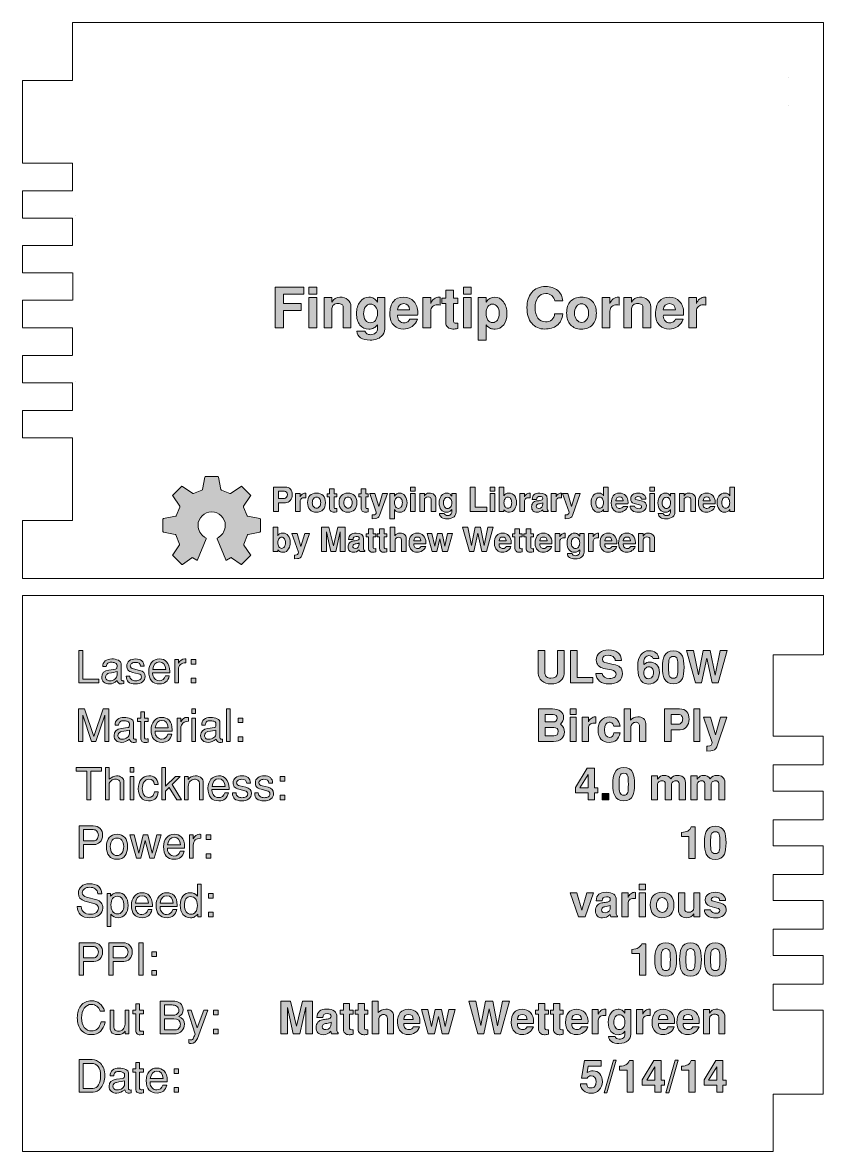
# Model space of a CAD drawing. Header units: inches. Extents: x 0.67 to 3.67, y -4.7 to -0.47.
import ezdxf

# ---------------------------------------------------------------- set-up
doc = ezdxf.new("R2010")
doc.units = ezdxf.units.IN
doc.header["$MEASUREMENT"] = 0
doc.layers.add('Layer 1', color=7, linetype='Continuous')

# ---------------------------------------------------------------- blocks, each defined once
blk = doc.blocks.new('block 4')
at = {"layer": 'Layer 1', "color": 7, "lineweight": 5, "true_color": 0xffffff}
for points in [[(0.8624, -0.6878), (0.8624, -0.58), (0.8624, -0.4708)], [(3.6749, -0.4708), (0.9248, -0.4708)], [(3.6749, -2.5515), (3.6749, -0.4708)], [(0.8624, -0.6878), (0.6749, -0.6878), (0.6749, -0.9975)], [(0.6749, -0.9975), (0.8624, -0.9975)], [(0.8624, -1.1), (0.8624, -0.9975)], [(0.6749, -1.1), (0.6749, -1.2025)], [(0.8624, -1.1), (0.6749, -1.1)], [(0.6749, -1.2025), (0.8624, -1.2025)], [(0.8624, -1.3051), (0.8624, -1.2025)], [(0.8719, -1.1941), (0.8719, -1.1941)], [(0.8624, -1.3051), (0.6749, -1.3051), (0.6749, -1.4076), (0.8624, -1.4076)], [(0.8631, -1.5101), (0.8631, -1.4076)], [(0.8624, -1.5101), (0.6749, -1.5101), (0.6749, -1.6126)], [(0.6749, -1.6133), (0.8624, -1.6133)], [(0.8624, -1.7158), (0.8624, -1.6133)], [(0.6749, -1.7166), (0.6749, -1.8191)], [(0.8624, -1.7166), (0.6749, -1.7166)], [(0.8724, -1.8136), (0.8724, -1.8136)], [(0.6751, -1.8191), (0.8626, -1.8191)], [(0.8624, -1.9223), (0.8624, -1.8191)], [(0.8624, -1.9223), (0.6749, -1.9223), (0.6749, -2.0248), (0.8624, -2.0248)], [(0.8624, -2.0248), (0.8624, -2.128), (0.8624, -2.2313), (0.8624, -2.3345)], [(0.8631, -2.2258), (0.8631, -2.2258)], [(0.6749, -2.3345), (0.6749, -2.5515)], [(0.8624, -2.3345), (0.6749, -2.3345)], [(0.6751, -2.5515), (0.8738, -2.5515)], [(0.8738, -2.5515), (3.6749, -2.5515)]]:
    blk.add_lwpolyline(points, dxfattribs=at)
blk = doc.blocks.new('block 3')
at = {"layer": 'Layer 1', "color": 7, "lineweight": 5, "true_color": 0xffffff}
for points in [[(3.5446, -0.6782), (3.5446, -0.6782)], [(3.5457, -0.7814), (3.5457, -0.7814)]]:
    blk.add_lwpolyline(points, dxfattribs=at)
at = {"layer": 'Layer 1'}
blk.add_blockref('block 4', (0, 0), dxfattribs=at)
blk = doc.blocks.new('block 5')
at = {"layer": 'Layer 1', "true_color": 0xed1f24}
h = blk.add_hatch(color=240, dxfattribs=at)
h.dxf.hatch_style = 2
h.paths.add_polyline_path([(1.7281, -1.4875), (1.6526, -1.4875), (1.6526, -1.5221), (1.7191, -1.5221), (1.7191, -1.5481), (1.6526, -1.5481), (1.6526, -1.6133), (1.6214, -1.6133), (1.6214, -1.4614), (1.7281, -1.4614)])
h = blk.add_hatch(color=240, dxfattribs=at)
h.dxf.hatch_style = 2
h.paths.add_polyline_path([(1.7766, -1.4875), (1.7474, -1.4875), (1.7474, -1.4614), (1.7766, -1.4614)])
h.paths.add_polyline_path([(1.7766, -1.6133), (1.7474, -1.6133), (1.7474, -1.5004), (1.7766, -1.5004)])
h = blk.add_hatch(color=240, dxfattribs=at)
h.dxf.hatch_style = 2
edge = h.paths.add_edge_path()
edge.add_spline(control_points=[(2.3055, -1.6156), (2.2987, -1.6173), (2.2926, -1.6181), (2.287, -1.6181), (2.2796, -1.6181), (2.2733, -1.6159), (2.2681, -1.6113), (2.2628, -1.6068), (2.2601, -1.6014), (2.2601, -1.5952), (2.2601, -1.5952), (2.2601, -1.5221), (2.2601, -1.5221), (2.2601, -1.5221), (2.2458, -1.5221), (2.2458, -1.5221), (2.2458, -1.5221), (2.2458, -1.5027), (2.2458, -1.5027), (2.2458, -1.5027), (2.2601, -1.5027), (2.2601, -1.5027), (2.2601, -1.5027), (2.2601, -1.4721), (2.2601, -1.4721), (2.2601, -1.4721), (2.2893, -1.4721), (2.2893, -1.4721), (2.2893, -1.4721), (2.2893, -1.5027), (2.2893, -1.5027), (2.2893, -1.5027), (2.3055, -1.5027), (2.3055, -1.5027), (2.3055, -1.5027), (2.3055, -1.5221), (2.3055, -1.5221), (2.3055, -1.5221), (2.2893, -1.5221), (2.2893, -1.5221), (2.2893, -1.5221), (2.2893, -1.5894), (2.2893, -1.5894), (2.2893, -1.5937), (2.2926, -1.5958), (2.2991, -1.5958), (2.3006, -1.5957), (2.3028, -1.5955), (2.3055, -1.5954), (2.3055, -1.5954), (2.3055, -1.6156), (2.3055, -1.6156)], knot_values=[0, 0, 0, 0, 1, 1, 1, 2, 2, 2, 3, 3, 3, 4, 4, 4, 5, 5, 5, 6, 6, 6, 7, 7, 7, 8, 8, 8, 9, 9, 9, 10, 10, 10, 11, 11, 11, 12, 12, 12, 13, 13, 13, 14, 14, 14, 15, 15, 15, 16, 16, 16, 17, 17, 17, 17], degree=3, periodic=1)
h = blk.add_hatch(color=240, dxfattribs=at)
h.dxf.hatch_style = 2
h.paths.add_polyline_path([(2.3553, -1.4875), (2.3262, -1.4875), (2.3262, -1.4614), (2.3553, -1.4614)])
h.paths.add_polyline_path([(2.3553, -1.6133), (2.3262, -1.6133), (2.3262, -1.5004), (2.3553, -1.5004)])
h = blk.add_hatch(color=240, dxfattribs=at)
h.dxf.hatch_style = 2
edge = h.paths.add_edge_path()
edge.add_spline(control_points=[(2.6981, -1.5614), (2.6961, -1.5805), (2.6889, -1.5948), (2.6764, -1.6046), (2.6649, -1.6135), (2.6497, -1.6179), (2.631, -1.6179), (2.6104, -1.6179), (2.5942, -1.6107), (2.5822, -1.5962), (2.5703, -1.5818), (2.5643, -1.5622), (2.5643, -1.5375), (2.5643, -1.5146), (2.5702, -1.496), (2.582, -1.4817), (2.5945, -1.4665), (2.6118, -1.4589), (2.6339, -1.4589), (2.6524, -1.4589), (2.6676, -1.4639), (2.6795, -1.4738), (2.6915, -1.4838), (2.6976, -1.4968), (2.6981, -1.5129), (2.6981, -1.5129), (2.6683, -1.5129), (2.6683, -1.5129), (2.6674, -1.5048), (2.6639, -1.4982), (2.6575, -1.4929), (2.6512, -1.4876), (2.6436, -1.485), (2.6347, -1.485), (2.6224, -1.485), (2.6126, -1.4898), (2.6054, -1.4994), (2.5983, -1.5089), (2.5947, -1.5219), (2.5947, -1.5383), (2.5947, -1.5546), (2.5983, -1.5675), (2.6053, -1.577), (2.6124, -1.5865), (2.6219, -1.5912), (2.6337, -1.5912), (2.643, -1.5912), (2.6509, -1.5885), (2.6574, -1.583), (2.664, -1.5775), (2.6674, -1.5703), (2.6678, -1.5614), (2.6678, -1.5614), (2.6981, -1.5614), (2.6981, -1.5614)], knot_values=[0, 0, 0, 0, 1, 1, 1, 2, 2, 2, 3, 3, 3, 4, 4, 4, 5, 5, 5, 6, 6, 6, 7, 7, 7, 8, 8, 8, 9, 9, 9, 10, 10, 10, 11, 11, 11, 12, 12, 12, 13, 13, 13, 14, 14, 14, 15, 15, 15, 16, 16, 16, 17, 17, 17, 18, 18, 18, 18], degree=3, periodic=1)
h = blk.add_hatch(color=240, dxfattribs=at)
h.dxf.hatch_style = 2
edge = h.paths.add_edge_path()
edge.add_spline(control_points=[(1.9051, -1.6133), (1.9051, -1.6133), (1.876, -1.6133), (1.876, -1.6133), (1.876, -1.6133), (1.876, -1.5358), (1.876, -1.5358), (1.876, -1.5317), (1.8742, -1.5284), (1.8708, -1.5259), (1.8673, -1.5235), (1.8626, -1.5223), (1.8566, -1.5223), (1.8501, -1.5223), (1.8446, -1.524), (1.8403, -1.5275), (1.8359, -1.531), (1.8337, -1.5353), (1.8337, -1.5406), (1.8337, -1.5406), (1.8337, -1.6133), (1.8337, -1.6133), (1.8337, -1.6133), (1.8045, -1.6133), (1.8045, -1.6133), (1.8045, -1.6133), (1.8045, -1.5004), (1.8045, -1.5004), (1.8045, -1.5004), (1.8337, -1.5004), (1.8337, -1.5004), (1.8337, -1.5004), (1.8337, -1.5173), (1.8337, -1.5173), (1.8402, -1.5048), (1.8501, -1.4985), (1.8633, -1.4985), (1.8759, -1.4985), (1.886, -1.5018), (1.8937, -1.5083), (1.9013, -1.5149), (1.9051, -1.5235), (1.9051, -1.5342), (1.9051, -1.5342), (1.9051, -1.6133), (1.9051, -1.6133)], knot_values=[0, 0, 0, 0, 1, 1, 1, 2, 2, 2, 3, 3, 3, 4, 4, 4, 5, 5, 5, 6, 6, 6, 7, 7, 7, 8, 8, 8, 9, 9, 9, 10, 10, 10, 11, 11, 11, 12, 12, 12, 13, 13, 13, 14, 14, 14, 15, 15, 15, 15], degree=3, periodic=1)
h = blk.add_hatch(color=240, dxfattribs=at)
h.dxf.hatch_style = 2
edge = h.paths.add_edge_path()
edge.add_spline(control_points=[(2.0314, -1.6175), (2.0314, -1.6287), (2.0272, -1.6382), (2.0187, -1.6458), (2.0088, -1.6547), (1.9947, -1.6592), (1.9764, -1.6592), (1.9615, -1.6592), (1.9498, -1.6563), (1.9413, -1.6505), (1.9327, -1.6447), (1.9281, -1.6367), (1.9274, -1.6264), (1.9274, -1.6264), (1.958, -1.6264), (1.958, -1.6264), (1.9587, -1.6298), (1.961, -1.6327), (1.9647, -1.6353), (1.9685, -1.6379), (1.973, -1.6392), (1.9781, -1.6392), (1.9859, -1.6392), (1.9923, -1.637), (1.9972, -1.6326), (2.0021, -1.6282), (2.0045, -1.6224), (2.0045, -1.6152), (2.0045, -1.6077), (2.0044, -1.6033), (2.0043, -1.6021), (1.9997, -1.6078), (1.9953, -1.6117), (1.9911, -1.6139), (1.9861, -1.6167), (1.9797, -1.6181), (1.9721, -1.6181), (1.9581, -1.6181), (1.947, -1.613), (1.9388, -1.6029), (1.9301, -1.5924), (1.9258, -1.5778), (1.9258, -1.5594), (1.9258, -1.5421), (1.9302, -1.5277), (1.9392, -1.516), (1.9481, -1.5044), (1.9591, -1.4985), (1.9723, -1.4985), (1.9797, -1.4985), (1.986, -1.5003), (1.9913, -1.5037), (1.9952, -1.5064), (1.9996, -1.5109), (2.0045, -1.5173), (2.0045, -1.5173), (2.0045, -1.5004), (2.0045, -1.5004), (2.0045, -1.5004), (2.0314, -1.5004), (2.0314, -1.5004), (2.0314, -1.5004), (2.0314, -1.6175), (2.0314, -1.6175)], knot_values=[0, 0, 0, 0, 1, 1, 1, 2, 2, 2, 3, 3, 3, 4, 4, 4, 5, 5, 5, 6, 6, 6, 7, 7, 7, 8, 8, 8, 9, 9, 9, 10, 10, 10, 11, 11, 11, 12, 12, 12, 13, 13, 13, 14, 14, 14, 15, 15, 15, 16, 16, 16, 17, 17, 17, 18, 18, 18, 19, 19, 19, 20, 20, 20, 21, 21, 21, 21], degree=3, periodic=1)
edge = h.paths.add_edge_path()
edge.add_spline(control_points=[(2.0045, -1.5585), (2.0045, -1.5488), (2.002, -1.5408), (1.997, -1.5344), (1.992, -1.528), (1.9857, -1.5248), (1.9781, -1.5248), (1.9703, -1.5248), (1.964, -1.5282), (1.9593, -1.5349), (1.9546, -1.5416), (1.9522, -1.5503), (1.9522, -1.5608), (1.9522, -1.5704), (1.9547, -1.5784), (1.9596, -1.5849), (1.9646, -1.5913), (1.9706, -1.5946), (1.9776, -1.5946), (1.9854, -1.5946), (1.9917, -1.5916), (1.9966, -1.5856), (2.0019, -1.5791), (2.0045, -1.5701), (2.0045, -1.5585)], knot_values=[0, 0, 0, 0, 1, 1, 1, 2, 2, 2, 3, 3, 3, 4, 4, 4, 5, 5, 5, 6, 6, 6, 7, 7, 7, 8, 8, 8, 8], degree=3, periodic=1)
h = blk.add_hatch(color=240, dxfattribs=at)
h.dxf.hatch_style = 2
edge = h.paths.add_edge_path()
edge.add_spline(control_points=[(2.1556, -1.5571), (2.1556, -1.5604), (2.1553, -1.5634), (2.1549, -1.566), (2.1549, -1.566), (2.0801, -1.566), (2.0801, -1.566), (2.0799, -1.5669), (2.0797, -1.5682), (2.0797, -1.57), (2.0797, -1.5774), (2.082, -1.5833), (2.0865, -1.5878), (2.0911, -1.5923), (2.097, -1.5946), (2.1043, -1.5946), (2.1091, -1.5946), (2.1136, -1.5932), (2.1177, -1.5904), (2.1214, -1.5878), (2.1238, -1.5848), (2.1247, -1.5814), (2.1247, -1.5814), (2.1543, -1.5814), (2.1543, -1.5814), (2.1504, -1.5924), (2.1436, -1.6012), (2.1338, -1.6079), (2.124, -1.6146), (2.1131, -1.6179), (2.101, -1.6179), (2.0875, -1.6179), (2.0762, -1.6137), (2.067, -1.6052), (2.056, -1.5951), (2.0506, -1.5805), (2.0506, -1.5617), (2.0506, -1.5414), (2.055, -1.5258), (2.0638, -1.5149), (2.0726, -1.504), (2.0853, -1.4985), (2.1018, -1.4985), (2.1179, -1.4985), (2.1309, -1.5039), (2.1408, -1.5147), (2.1506, -1.5254), (2.1556, -1.5396), (2.1556, -1.5571)], knot_values=[0, 0, 0, 0, 1, 1, 1, 2, 2, 2, 3, 3, 3, 4, 4, 4, 5, 5, 5, 6, 6, 6, 7, 7, 7, 8, 8, 8, 9, 9, 9, 10, 10, 10, 11, 11, 11, 12, 12, 12, 13, 13, 13, 14, 14, 14, 15, 15, 15, 16, 16, 16, 16], degree=3, periodic=1)
edge = h.paths.add_edge_path()
edge.add_spline(control_points=[(2.1247, -1.5464), (2.1239, -1.5308), (2.1166, -1.5229), (2.1029, -1.5229), (2.089, -1.5229), (2.0813, -1.5308), (2.0797, -1.5464), (2.0797, -1.5464), (2.1247, -1.5464), (2.1247, -1.5464)], knot_values=[0, 0, 0, 0, 1, 1, 1, 2, 2, 2, 3, 3, 3, 3], degree=3, periodic=1)
h = blk.add_hatch(color=240, dxfattribs=at)
h.dxf.hatch_style = 2
edge = h.paths.add_edge_path()
edge.add_spline(control_points=[(2.2387, -1.5281), (2.2348, -1.5277), (2.2319, -1.5275), (2.2301, -1.5275), (2.2219, -1.5275), (2.2155, -1.5297), (2.2109, -1.5341), (2.2062, -1.5384), (2.2039, -1.5439), (2.2039, -1.5506), (2.2039, -1.5506), (2.2039, -1.6133), (2.2039, -1.6133), (2.2039, -1.6133), (2.1747, -1.6133), (2.1747, -1.6133), (2.1747, -1.6133), (2.1747, -1.5004), (2.1747, -1.5004), (2.1747, -1.5004), (2.2039, -1.5004), (2.2039, -1.5004), (2.2039, -1.5004), (2.2039, -1.5223), (2.2039, -1.5223), (2.206, -1.5156), (2.2101, -1.51), (2.2164, -1.5054), (2.2226, -1.5008), (2.2289, -1.4985), (2.2351, -1.4985), (2.2358, -1.4985), (2.237, -1.4987), (2.2387, -1.4989), (2.2387, -1.4989), (2.2387, -1.5281), (2.2387, -1.5281)], knot_values=[0, 0, 0, 0, 1, 1, 1, 2, 2, 2, 3, 3, 3, 4, 4, 4, 5, 5, 5, 6, 6, 6, 7, 7, 7, 8, 8, 8, 9, 9, 9, 10, 10, 10, 11, 11, 11, 12, 12, 12, 12], degree=3, periodic=1)
h = blk.add_hatch(color=240, dxfattribs=at)
h.dxf.hatch_style = 2
edge = h.paths.add_edge_path()
edge.add_spline(control_points=[(2.4895, -1.5606), (2.4895, -1.5773), (2.4854, -1.591), (2.4772, -1.6019), (2.469, -1.6127), (2.4583, -1.6181), (2.4451, -1.6181), (2.4376, -1.6181), (2.4319, -1.6172), (2.4278, -1.6154), (2.4231, -1.6133), (2.4176, -1.6089), (2.4112, -1.6021), (2.4112, -1.6021), (2.4112, -1.6592), (2.4112, -1.6592), (2.4112, -1.6592), (2.382, -1.6592), (2.382, -1.6592), (2.382, -1.6592), (2.382, -1.5004), (2.382, -1.5004), (2.382, -1.5004), (2.4112, -1.5004), (2.4112, -1.5004), (2.4112, -1.5004), (2.4112, -1.5175), (2.4112, -1.5175), (2.4197, -1.5048), (2.4303, -1.4985), (2.4433, -1.4985), (2.4565, -1.4985), (2.4675, -1.5044), (2.4763, -1.5162), (2.4851, -1.528), (2.4895, -1.5428), (2.4895, -1.5606)], knot_values=[0, 0, 0, 0, 1, 1, 1, 2, 2, 2, 3, 3, 3, 4, 4, 4, 5, 5, 5, 6, 6, 6, 7, 7, 7, 8, 8, 8, 9, 9, 9, 10, 10, 10, 11, 11, 11, 12, 12, 12, 12], degree=3, periodic=1)
edge = h.paths.add_edge_path()
edge.add_spline(control_points=[(2.4601, -1.5581), (2.4601, -1.548), (2.4578, -1.5398), (2.4533, -1.5336), (2.4487, -1.5275), (2.4426, -1.5244), (2.4351, -1.5244), (2.4285, -1.5244), (2.4228, -1.5276), (2.4182, -1.5341), (2.4135, -1.5405), (2.4112, -1.5486), (2.4112, -1.5583), (2.4112, -1.569), (2.4134, -1.5776), (2.4179, -1.5842), (2.4225, -1.5907), (2.4284, -1.5939), (2.4358, -1.5939), (2.443, -1.5939), (2.4489, -1.5907), (2.4534, -1.5842), (2.4579, -1.5776), (2.4601, -1.5689), (2.4601, -1.5581)], knot_values=[0, 0, 0, 0, 1, 1, 1, 2, 2, 2, 3, 3, 3, 4, 4, 4, 5, 5, 5, 6, 6, 6, 7, 7, 7, 8, 8, 8, 8], degree=3, periodic=1)
h = blk.add_hatch(color=240, dxfattribs=at)
h.dxf.hatch_style = 2
edge = h.paths.add_edge_path()
edge.add_spline(control_points=[(2.8243, -1.5583), (2.8243, -1.5774), (2.8193, -1.5921), (2.8094, -1.6025), (2.7995, -1.6129), (2.7855, -1.6181), (2.7674, -1.6181), (2.7506, -1.6181), (2.7374, -1.6127), (2.7276, -1.6019), (2.7179, -1.591), (2.713, -1.5762), (2.713, -1.5575), (2.713, -1.539), (2.7179, -1.5246), (2.7276, -1.5142), (2.7374, -1.5037), (2.751, -1.4985), (2.7687, -1.4985), (2.7862, -1.4985), (2.7998, -1.5038), (2.8096, -1.5144), (2.8194, -1.5249), (2.8243, -1.5396), (2.8243, -1.5583)], knot_values=[0, 0, 0, 0, 1, 1, 1, 2, 2, 2, 3, 3, 3, 4, 4, 4, 5, 5, 5, 6, 6, 6, 7, 7, 7, 8, 8, 8, 8], degree=3, periodic=1)
edge = h.paths.add_edge_path()
edge.add_spline(control_points=[(2.7951, -1.5584), (2.7951, -1.548), (2.7926, -1.5396), (2.7876, -1.5331), (2.7826, -1.5266), (2.7763, -1.5233), (2.7687, -1.5233), (2.761, -1.5233), (2.7547, -1.5268), (2.7498, -1.5337), (2.7449, -1.5406), (2.7424, -1.5495), (2.7424, -1.5603), (2.7424, -1.5693), (2.745, -1.577), (2.7502, -1.5834), (2.7554, -1.5897), (2.7617, -1.5929), (2.7691, -1.5929), (2.7767, -1.5929), (2.783, -1.5897), (2.7878, -1.5832), (2.7927, -1.5768), (2.7951, -1.5685), (2.7951, -1.5584)], knot_values=[0, 0, 0, 0, 1, 1, 1, 2, 2, 2, 3, 3, 3, 4, 4, 4, 5, 5, 5, 6, 6, 6, 7, 7, 7, 8, 8, 8, 8], degree=3, periodic=1)
h = blk.add_hatch(color=240, dxfattribs=at)
h.dxf.hatch_style = 2
edge = h.paths.add_edge_path()
edge.add_spline(control_points=[(2.9099, -1.5281), (2.906, -1.5277), (2.9032, -1.5275), (2.9014, -1.5275), (2.8932, -1.5275), (2.8868, -1.5297), (2.8821, -1.5341), (2.8775, -1.5384), (2.8751, -1.5439), (2.8751, -1.5506), (2.8751, -1.5506), (2.8751, -1.6133), (2.8751, -1.6133), (2.8751, -1.6133), (2.846, -1.6133), (2.846, -1.6133), (2.846, -1.6133), (2.846, -1.5004), (2.846, -1.5004), (2.846, -1.5004), (2.8751, -1.5004), (2.8751, -1.5004), (2.8751, -1.5004), (2.8751, -1.5223), (2.8751, -1.5223), (2.8772, -1.5156), (2.8814, -1.51), (2.8876, -1.5054), (2.8939, -1.5008), (2.9001, -1.4985), (2.9064, -1.4985), (2.9071, -1.4985), (2.9083, -1.4987), (2.9099, -1.4989), (2.9099, -1.4989), (2.9099, -1.5281), (2.9099, -1.5281)], knot_values=[0, 0, 0, 0, 1, 1, 1, 2, 2, 2, 3, 3, 3, 4, 4, 4, 5, 5, 5, 6, 6, 6, 7, 7, 7, 8, 8, 8, 9, 9, 9, 10, 10, 10, 11, 11, 11, 12, 12, 12, 12], degree=3, periodic=1)
h = blk.add_hatch(color=240, dxfattribs=at)
h.dxf.hatch_style = 2
edge = h.paths.add_edge_path()
edge.add_spline(control_points=[(3.0278, -1.6133), (3.0278, -1.6133), (2.9987, -1.6133), (2.9987, -1.6133), (2.9987, -1.6133), (2.9987, -1.5358), (2.9987, -1.5358), (2.9987, -1.5317), (2.9969, -1.5284), (2.9935, -1.5259), (2.99, -1.5235), (2.9853, -1.5223), (2.9793, -1.5223), (2.9728, -1.5223), (2.9673, -1.524), (2.9629, -1.5275), (2.9586, -1.531), (2.9564, -1.5353), (2.9564, -1.5406), (2.9564, -1.5406), (2.9564, -1.6133), (2.9564, -1.6133), (2.9564, -1.6133), (2.9272, -1.6133), (2.9272, -1.6133), (2.9272, -1.6133), (2.9272, -1.5004), (2.9272, -1.5004), (2.9272, -1.5004), (2.9564, -1.5004), (2.9564, -1.5004), (2.9564, -1.5004), (2.9564, -1.5173), (2.9564, -1.5173), (2.9629, -1.5048), (2.9728, -1.4985), (2.986, -1.4985), (2.9986, -1.4985), (3.0087, -1.5018), (3.0164, -1.5083), (3.024, -1.5149), (3.0278, -1.5235), (3.0278, -1.5342), (3.0278, -1.5342), (3.0278, -1.6133), (3.0278, -1.6133)], knot_values=[0, 0, 0, 0, 1, 1, 1, 2, 2, 2, 3, 3, 3, 4, 4, 4, 5, 5, 5, 6, 6, 6, 7, 7, 7, 8, 8, 8, 9, 9, 9, 10, 10, 10, 11, 11, 11, 12, 12, 12, 13, 13, 13, 14, 14, 14, 15, 15, 15, 15], degree=3, periodic=1)
h = blk.add_hatch(color=240, dxfattribs=at)
h.dxf.hatch_style = 2
edge = h.paths.add_edge_path()
edge.add_spline(control_points=[(3.151, -1.5571), (3.151, -1.5604), (3.1508, -1.5634), (3.1503, -1.566), (3.1503, -1.566), (3.0755, -1.566), (3.0755, -1.566), (3.0753, -1.5669), (3.0751, -1.5682), (3.0751, -1.57), (3.0751, -1.5774), (3.0774, -1.5833), (3.0819, -1.5878), (3.0865, -1.5923), (3.0924, -1.5946), (3.0997, -1.5946), (3.1045, -1.5946), (3.109, -1.5932), (3.1131, -1.5904), (3.1168, -1.5878), (3.1192, -1.5848), (3.1201, -1.5814), (3.1201, -1.5814), (3.1497, -1.5814), (3.1497, -1.5814), (3.1458, -1.5924), (3.139, -1.6012), (3.1292, -1.6079), (3.1194, -1.6146), (3.1085, -1.6179), (3.0964, -1.6179), (3.0829, -1.6179), (3.0716, -1.6137), (3.0624, -1.6052), (3.0514, -1.5951), (3.046, -1.5805), (3.046, -1.5617), (3.046, -1.5414), (3.0504, -1.5258), (3.0592, -1.5149), (3.068, -1.504), (3.0807, -1.4985), (3.0972, -1.4985), (3.1133, -1.4985), (3.1263, -1.5039), (3.1362, -1.5147), (3.146, -1.5254), (3.151, -1.5396), (3.151, -1.5571)], knot_values=[0, 0, 0, 0, 1, 1, 1, 2, 2, 2, 3, 3, 3, 4, 4, 4, 5, 5, 5, 6, 6, 6, 7, 7, 7, 8, 8, 8, 9, 9, 9, 10, 10, 10, 11, 11, 11, 12, 12, 12, 13, 13, 13, 14, 14, 14, 15, 15, 15, 16, 16, 16, 16], degree=3, periodic=1)
edge = h.paths.add_edge_path()
edge.add_spline(control_points=[(3.1201, -1.5464), (3.1193, -1.5308), (3.112, -1.5229), (3.0983, -1.5229), (3.0844, -1.5229), (3.0767, -1.5308), (3.0751, -1.5464), (3.0751, -1.5464), (3.1201, -1.5464), (3.1201, -1.5464)], knot_values=[0, 0, 0, 0, 1, 1, 1, 2, 2, 2, 3, 3, 3, 3], degree=3, periodic=1)
h = blk.add_hatch(color=240, dxfattribs=at)
h.dxf.hatch_style = 2
edge = h.paths.add_edge_path()
edge.add_spline(control_points=[(3.2341, -1.5281), (3.2302, -1.5277), (3.2273, -1.5275), (3.2255, -1.5275), (3.2173, -1.5275), (3.2109, -1.5297), (3.2063, -1.5341), (3.2016, -1.5384), (3.1993, -1.5439), (3.1993, -1.5506), (3.1993, -1.5506), (3.1993, -1.6133), (3.1993, -1.6133), (3.1993, -1.6133), (3.1701, -1.6133), (3.1701, -1.6133), (3.1701, -1.6133), (3.1701, -1.5004), (3.1701, -1.5004), (3.1701, -1.5004), (3.1993, -1.5004), (3.1993, -1.5004), (3.1993, -1.5004), (3.1993, -1.5223), (3.1993, -1.5223), (3.2014, -1.5156), (3.2055, -1.51), (3.2118, -1.5054), (3.218, -1.5008), (3.2243, -1.4985), (3.2305, -1.4985), (3.2312, -1.4985), (3.2324, -1.4987), (3.2341, -1.4989), (3.2341, -1.4989), (3.2341, -1.5281), (3.2341, -1.5281)], knot_values=[0, 0, 0, 0, 1, 1, 1, 2, 2, 2, 3, 3, 3, 4, 4, 4, 5, 5, 5, 6, 6, 6, 7, 7, 7, 8, 8, 8, 9, 9, 9, 10, 10, 10, 11, 11, 11, 12, 12, 12, 12], degree=3, periodic=1)
at = {"layer": 'Layer 1', "lineweight": 0}
for points in [[(1.7281, -1.4875), (1.6526, -1.4875), (1.6526, -1.5221), (1.7191, -1.5221), (1.7191, -1.5481), (1.6526, -1.5481), (1.6526, -1.6133), (1.6214, -1.6133), (1.6214, -1.4614), (1.7281, -1.4614), (1.7281, -1.4875)], [(1.7766, -1.4875), (1.7474, -1.4875), (1.7474, -1.4614), (1.7766, -1.4614), (1.7766, -1.4875)], [(2.3553, -1.4875), (2.3262, -1.4875), (2.3262, -1.4614), (2.3553, -1.4614), (2.3553, -1.4875)], [(1.7766, -1.6133), (1.7474, -1.6133), (1.7474, -1.5004), (1.7766, -1.5004), (1.7766, -1.6133)], [(2.3553, -1.6133), (2.3262, -1.6133), (2.3262, -1.5004), (2.3553, -1.5004), (2.3553, -1.6133)]]:
    blk.add_lwpolyline(points, dxfattribs=at)
for points, knots in [([(2.3055, -1.6156), (2.2987, -1.6173), (2.2926, -1.6181), (2.287, -1.6181), (2.2796, -1.6181), (2.2733, -1.6159), (2.2681, -1.6113), (2.2628, -1.6068), (2.2601, -1.6014), (2.2601, -1.5952), (2.2601, -1.5952), (2.2601, -1.5221), (2.2601, -1.5221), (2.2601, -1.5221), (2.2458, -1.5221), (2.2458, -1.5221), (2.2458, -1.5221), (2.2458, -1.5027), (2.2458, -1.5027), (2.2458, -1.5027), (2.2601, -1.5027), (2.2601, -1.5027), (2.2601, -1.5027), (2.2601, -1.4721), (2.2601, -1.4721), (2.2601, -1.4721), (2.2893, -1.4721), (2.2893, -1.4721), (2.2893, -1.4721), (2.2893, -1.5027), (2.2893, -1.5027), (2.2893, -1.5027), (2.3055, -1.5027), (2.3055, -1.5027), (2.3055, -1.5027), (2.3055, -1.5221), (2.3055, -1.5221), (2.3055, -1.5221), (2.2893, -1.5221), (2.2893, -1.5221), (2.2893, -1.5221), (2.2893, -1.5894), (2.2893, -1.5894), (2.2893, -1.5937), (2.2926, -1.5958), (2.2991, -1.5958), (2.3006, -1.5957), (2.3028, -1.5955), (2.3055, -1.5954), (2.3055, -1.5954), (2.3055, -1.6156), (2.3055, -1.6156)], [0, 0, 0, 0, 1, 1, 1, 2, 2, 2, 3, 3, 3, 4, 4, 4, 5, 5, 5, 6, 6, 6, 7, 7, 7, 8, 8, 8, 9, 9, 9, 10, 10, 10, 11, 11, 11, 12, 12, 12, 13, 13, 13, 14, 14, 14, 15, 15, 15, 16, 16, 16, 17, 17, 17, 17]), ([(2.6981, -1.5614), (2.6961, -1.5805), (2.6889, -1.5948), (2.6764, -1.6046), (2.6649, -1.6135), (2.6497, -1.6179), (2.631, -1.6179), (2.6104, -1.6179), (2.5942, -1.6107), (2.5822, -1.5962), (2.5703, -1.5818), (2.5643, -1.5622), (2.5643, -1.5375), (2.5643, -1.5146), (2.5702, -1.496), (2.582, -1.4817), (2.5945, -1.4665), (2.6118, -1.4589), (2.6339, -1.4589), (2.6524, -1.4589), (2.6676, -1.4639), (2.6795, -1.4738), (2.6915, -1.4838), (2.6976, -1.4968), (2.6981, -1.5129), (2.6981, -1.5129), (2.6683, -1.5129), (2.6683, -1.5129), (2.6674, -1.5048), (2.6639, -1.4982), (2.6575, -1.4929), (2.6512, -1.4876), (2.6436, -1.485), (2.6347, -1.485), (2.6224, -1.485), (2.6126, -1.4898), (2.6054, -1.4994), (2.5983, -1.5089), (2.5947, -1.5219), (2.5947, -1.5383), (2.5947, -1.5546), (2.5983, -1.5675), (2.6053, -1.577), (2.6124, -1.5865), (2.6219, -1.5912), (2.6337, -1.5912), (2.643, -1.5912), (2.6509, -1.5885), (2.6574, -1.583), (2.664, -1.5775), (2.6674, -1.5703), (2.6678, -1.5614), (2.6678, -1.5614), (2.6981, -1.5614), (2.6981, -1.5614)], [0, 0, 0, 0, 1, 1, 1, 2, 2, 2, 3, 3, 3, 4, 4, 4, 5, 5, 5, 6, 6, 6, 7, 7, 7, 8, 8, 8, 9, 9, 9, 10, 10, 10, 11, 11, 11, 12, 12, 12, 13, 13, 13, 14, 14, 14, 15, 15, 15, 16, 16, 16, 17, 17, 17, 18, 18, 18, 18]), ([(1.9051, -1.6133), (1.9051, -1.6133), (1.876, -1.6133), (1.876, -1.6133), (1.876, -1.6133), (1.876, -1.5358), (1.876, -1.5358), (1.876, -1.5317), (1.8742, -1.5284), (1.8708, -1.5259), (1.8673, -1.5235), (1.8626, -1.5223), (1.8566, -1.5223), (1.8501, -1.5223), (1.8446, -1.524), (1.8403, -1.5275), (1.8359, -1.531), (1.8337, -1.5353), (1.8337, -1.5406), (1.8337, -1.5406), (1.8337, -1.6133), (1.8337, -1.6133), (1.8337, -1.6133), (1.8045, -1.6133), (1.8045, -1.6133), (1.8045, -1.6133), (1.8045, -1.5004), (1.8045, -1.5004), (1.8045, -1.5004), (1.8337, -1.5004), (1.8337, -1.5004), (1.8337, -1.5004), (1.8337, -1.5173), (1.8337, -1.5173), (1.8402, -1.5048), (1.8501, -1.4985), (1.8633, -1.4985), (1.8759, -1.4985), (1.886, -1.5018), (1.8937, -1.5083), (1.9013, -1.5149), (1.9051, -1.5235), (1.9051, -1.5342), (1.9051, -1.5342), (1.9051, -1.6133), (1.9051, -1.6133)], [0, 0, 0, 0, 1, 1, 1, 2, 2, 2, 3, 3, 3, 4, 4, 4, 5, 5, 5, 6, 6, 6, 7, 7, 7, 8, 8, 8, 9, 9, 9, 10, 10, 10, 11, 11, 11, 12, 12, 12, 13, 13, 13, 14, 14, 14, 15, 15, 15, 15]), ([(2.0314, -1.6175), (2.0314, -1.6287), (2.0272, -1.6382), (2.0187, -1.6458), (2.0088, -1.6547), (1.9947, -1.6592), (1.9764, -1.6592), (1.9615, -1.6592), (1.9498, -1.6563), (1.9413, -1.6505), (1.9327, -1.6447), (1.9281, -1.6367), (1.9274, -1.6264), (1.9274, -1.6264), (1.958, -1.6264), (1.958, -1.6264), (1.9587, -1.6298), (1.961, -1.6327), (1.9647, -1.6353), (1.9685, -1.6379), (1.973, -1.6392), (1.9781, -1.6392), (1.9859, -1.6392), (1.9923, -1.637), (1.9972, -1.6326), (2.0021, -1.6282), (2.0045, -1.6224), (2.0045, -1.6152), (2.0045, -1.6077), (2.0044, -1.6033), (2.0043, -1.6021), (1.9997, -1.6078), (1.9953, -1.6117), (1.9911, -1.6139), (1.9861, -1.6167), (1.9797, -1.6181), (1.9721, -1.6181), (1.9581, -1.6181), (1.947, -1.613), (1.9388, -1.6029), (1.9301, -1.5924), (1.9258, -1.5778), (1.9258, -1.5594), (1.9258, -1.5421), (1.9302, -1.5277), (1.9392, -1.516), (1.9481, -1.5044), (1.9591, -1.4985), (1.9723, -1.4985), (1.9797, -1.4985), (1.986, -1.5003), (1.9913, -1.5037), (1.9952, -1.5064), (1.9996, -1.5109), (2.0045, -1.5173), (2.0045, -1.5173), (2.0045, -1.5004), (2.0045, -1.5004), (2.0045, -1.5004), (2.0314, -1.5004), (2.0314, -1.5004), (2.0314, -1.5004), (2.0314, -1.6175), (2.0314, -1.6175)], [0, 0, 0, 0, 1, 1, 1, 2, 2, 2, 3, 3, 3, 4, 4, 4, 5, 5, 5, 6, 6, 6, 7, 7, 7, 8, 8, 8, 9, 9, 9, 10, 10, 10, 11, 11, 11, 12, 12, 12, 13, 13, 13, 14, 14, 14, 15, 15, 15, 16, 16, 16, 17, 17, 17, 18, 18, 18, 19, 19, 19, 20, 20, 20, 21, 21, 21, 21]), ([(2.1556, -1.5571), (2.1556, -1.5604), (2.1553, -1.5634), (2.1549, -1.566), (2.1549, -1.566), (2.0801, -1.566), (2.0801, -1.566), (2.0799, -1.5669), (2.0797, -1.5682), (2.0797, -1.57), (2.0797, -1.5774), (2.082, -1.5833), (2.0865, -1.5878), (2.0911, -1.5923), (2.097, -1.5946), (2.1043, -1.5946), (2.1091, -1.5946), (2.1136, -1.5932), (2.1177, -1.5904), (2.1214, -1.5878), (2.1238, -1.5848), (2.1247, -1.5814), (2.1247, -1.5814), (2.1543, -1.5814), (2.1543, -1.5814), (2.1504, -1.5924), (2.1436, -1.6012), (2.1338, -1.6079), (2.124, -1.6146), (2.1131, -1.6179), (2.101, -1.6179), (2.0875, -1.6179), (2.0762, -1.6137), (2.067, -1.6052), (2.056, -1.5951), (2.0506, -1.5805), (2.0506, -1.5617), (2.0506, -1.5414), (2.055, -1.5258), (2.0638, -1.5149), (2.0726, -1.504), (2.0853, -1.4985), (2.1018, -1.4985), (2.1179, -1.4985), (2.1309, -1.5039), (2.1408, -1.5147), (2.1506, -1.5254), (2.1556, -1.5396), (2.1556, -1.5571)], [0, 0, 0, 0, 1, 1, 1, 2, 2, 2, 3, 3, 3, 4, 4, 4, 5, 5, 5, 6, 6, 6, 7, 7, 7, 8, 8, 8, 9, 9, 9, 10, 10, 10, 11, 11, 11, 12, 12, 12, 13, 13, 13, 14, 14, 14, 15, 15, 15, 16, 16, 16, 16]), ([(2.2387, -1.5281), (2.2348, -1.5277), (2.2319, -1.5275), (2.2301, -1.5275), (2.2219, -1.5275), (2.2155, -1.5297), (2.2109, -1.5341), (2.2062, -1.5384), (2.2039, -1.5439), (2.2039, -1.5506), (2.2039, -1.5506), (2.2039, -1.6133), (2.2039, -1.6133), (2.2039, -1.6133), (2.1747, -1.6133), (2.1747, -1.6133), (2.1747, -1.6133), (2.1747, -1.5004), (2.1747, -1.5004), (2.1747, -1.5004), (2.2039, -1.5004), (2.2039, -1.5004), (2.2039, -1.5004), (2.2039, -1.5223), (2.2039, -1.5223), (2.206, -1.5156), (2.2101, -1.51), (2.2164, -1.5054), (2.2226, -1.5008), (2.2289, -1.4985), (2.2351, -1.4985), (2.2358, -1.4985), (2.237, -1.4987), (2.2387, -1.4989), (2.2387, -1.4989), (2.2387, -1.5281), (2.2387, -1.5281)], [0, 0, 0, 0, 1, 1, 1, 2, 2, 2, 3, 3, 3, 4, 4, 4, 5, 5, 5, 6, 6, 6, 7, 7, 7, 8, 8, 8, 9, 9, 9, 10, 10, 10, 11, 11, 11, 12, 12, 12, 12]), ([(2.4895, -1.5606), (2.4895, -1.5773), (2.4854, -1.591), (2.4772, -1.6019), (2.469, -1.6127), (2.4583, -1.6181), (2.4451, -1.6181), (2.4376, -1.6181), (2.4319, -1.6172), (2.4278, -1.6154), (2.4231, -1.6133), (2.4176, -1.6089), (2.4112, -1.6021), (2.4112, -1.6021), (2.4112, -1.6592), (2.4112, -1.6592), (2.4112, -1.6592), (2.382, -1.6592), (2.382, -1.6592), (2.382, -1.6592), (2.382, -1.5004), (2.382, -1.5004), (2.382, -1.5004), (2.4112, -1.5004), (2.4112, -1.5004), (2.4112, -1.5004), (2.4112, -1.5175), (2.4112, -1.5175), (2.4197, -1.5048), (2.4303, -1.4985), (2.4433, -1.4985), (2.4565, -1.4985), (2.4675, -1.5044), (2.4763, -1.5162), (2.4851, -1.528), (2.4895, -1.5428), (2.4895, -1.5606)], [0, 0, 0, 0, 1, 1, 1, 2, 2, 2, 3, 3, 3, 4, 4, 4, 5, 5, 5, 6, 6, 6, 7, 7, 7, 8, 8, 8, 9, 9, 9, 10, 10, 10, 11, 11, 11, 12, 12, 12, 12]), ([(2.8243, -1.5583), (2.8243, -1.5774), (2.8193, -1.5921), (2.8094, -1.6025), (2.7995, -1.6129), (2.7855, -1.6181), (2.7674, -1.6181), (2.7506, -1.6181), (2.7374, -1.6127), (2.7276, -1.6019), (2.7179, -1.591), (2.713, -1.5762), (2.713, -1.5575), (2.713, -1.539), (2.7179, -1.5246), (2.7276, -1.5142), (2.7374, -1.5037), (2.751, -1.4985), (2.7687, -1.4985), (2.7862, -1.4985), (2.7998, -1.5038), (2.8096, -1.5144), (2.8194, -1.5249), (2.8243, -1.5396), (2.8243, -1.5583)], [0, 0, 0, 0, 1, 1, 1, 2, 2, 2, 3, 3, 3, 4, 4, 4, 5, 5, 5, 6, 6, 6, 7, 7, 7, 8, 8, 8, 8]), ([(2.9099, -1.5281), (2.906, -1.5277), (2.9032, -1.5275), (2.9014, -1.5275), (2.8932, -1.5275), (2.8868, -1.5297), (2.8821, -1.5341), (2.8775, -1.5384), (2.8751, -1.5439), (2.8751, -1.5506), (2.8751, -1.5506), (2.8751, -1.6133), (2.8751, -1.6133), (2.8751, -1.6133), (2.846, -1.6133), (2.846, -1.6133), (2.846, -1.6133), (2.846, -1.5004), (2.846, -1.5004), (2.846, -1.5004), (2.8751, -1.5004), (2.8751, -1.5004), (2.8751, -1.5004), (2.8751, -1.5223), (2.8751, -1.5223), (2.8772, -1.5156), (2.8814, -1.51), (2.8876, -1.5054), (2.8939, -1.5008), (2.9001, -1.4985), (2.9064, -1.4985), (2.9071, -1.4985), (2.9083, -1.4987), (2.9099, -1.4989), (2.9099, -1.4989), (2.9099, -1.5281), (2.9099, -1.5281)], [0, 0, 0, 0, 1, 1, 1, 2, 2, 2, 3, 3, 3, 4, 4, 4, 5, 5, 5, 6, 6, 6, 7, 7, 7, 8, 8, 8, 9, 9, 9, 10, 10, 10, 11, 11, 11, 12, 12, 12, 12]), ([(3.0278, -1.6133), (3.0278, -1.6133), (2.9987, -1.6133), (2.9987, -1.6133), (2.9987, -1.6133), (2.9987, -1.5358), (2.9987, -1.5358), (2.9987, -1.5317), (2.9969, -1.5284), (2.9935, -1.5259), (2.99, -1.5235), (2.9853, -1.5223), (2.9793, -1.5223), (2.9728, -1.5223), (2.9673, -1.524), (2.9629, -1.5275), (2.9586, -1.531), (2.9564, -1.5353), (2.9564, -1.5406), (2.9564, -1.5406), (2.9564, -1.6133), (2.9564, -1.6133), (2.9564, -1.6133), (2.9272, -1.6133), (2.9272, -1.6133), (2.9272, -1.6133), (2.9272, -1.5004), (2.9272, -1.5004), (2.9272, -1.5004), (2.9564, -1.5004), (2.9564, -1.5004), (2.9564, -1.5004), (2.9564, -1.5173), (2.9564, -1.5173), (2.9629, -1.5048), (2.9728, -1.4985), (2.986, -1.4985), (2.9986, -1.4985), (3.0087, -1.5018), (3.0164, -1.5083), (3.024, -1.5149), (3.0278, -1.5235), (3.0278, -1.5342), (3.0278, -1.5342), (3.0278, -1.6133), (3.0278, -1.6133)], [0, 0, 0, 0, 1, 1, 1, 2, 2, 2, 3, 3, 3, 4, 4, 4, 5, 5, 5, 6, 6, 6, 7, 7, 7, 8, 8, 8, 9, 9, 9, 10, 10, 10, 11, 11, 11, 12, 12, 12, 13, 13, 13, 14, 14, 14, 15, 15, 15, 15]), ([(3.151, -1.5571), (3.151, -1.5604), (3.1508, -1.5634), (3.1503, -1.566), (3.1503, -1.566), (3.0755, -1.566), (3.0755, -1.566), (3.0753, -1.5669), (3.0751, -1.5682), (3.0751, -1.57), (3.0751, -1.5774), (3.0774, -1.5833), (3.0819, -1.5878), (3.0865, -1.5923), (3.0924, -1.5946), (3.0997, -1.5946), (3.1045, -1.5946), (3.109, -1.5932), (3.1131, -1.5904), (3.1168, -1.5878), (3.1192, -1.5848), (3.1201, -1.5814), (3.1201, -1.5814), (3.1497, -1.5814), (3.1497, -1.5814), (3.1458, -1.5924), (3.139, -1.6012), (3.1292, -1.6079), (3.1194, -1.6146), (3.1085, -1.6179), (3.0964, -1.6179), (3.0829, -1.6179), (3.0716, -1.6137), (3.0624, -1.6052), (3.0514, -1.5951), (3.046, -1.5805), (3.046, -1.5617), (3.046, -1.5414), (3.0504, -1.5258), (3.0592, -1.5149), (3.068, -1.504), (3.0807, -1.4985), (3.0972, -1.4985), (3.1133, -1.4985), (3.1263, -1.5039), (3.1362, -1.5147), (3.146, -1.5254), (3.151, -1.5396), (3.151, -1.5571)], [0, 0, 0, 0, 1, 1, 1, 2, 2, 2, 3, 3, 3, 4, 4, 4, 5, 5, 5, 6, 6, 6, 7, 7, 7, 8, 8, 8, 9, 9, 9, 10, 10, 10, 11, 11, 11, 12, 12, 12, 13, 13, 13, 14, 14, 14, 15, 15, 15, 16, 16, 16, 16]), ([(3.2341, -1.5281), (3.2302, -1.5277), (3.2273, -1.5275), (3.2255, -1.5275), (3.2173, -1.5275), (3.2109, -1.5297), (3.2063, -1.5341), (3.2016, -1.5384), (3.1993, -1.5439), (3.1993, -1.5506), (3.1993, -1.5506), (3.1993, -1.6133), (3.1993, -1.6133), (3.1993, -1.6133), (3.1701, -1.6133), (3.1701, -1.6133), (3.1701, -1.6133), (3.1701, -1.5004), (3.1701, -1.5004), (3.1701, -1.5004), (3.1993, -1.5004), (3.1993, -1.5004), (3.1993, -1.5004), (3.1993, -1.5223), (3.1993, -1.5223), (3.2014, -1.5156), (3.2055, -1.51), (3.2118, -1.5054), (3.218, -1.5008), (3.2243, -1.4985), (3.2305, -1.4985), (3.2312, -1.4985), (3.2324, -1.4987), (3.2341, -1.4989), (3.2341, -1.4989), (3.2341, -1.5281), (3.2341, -1.5281)], [0, 0, 0, 0, 1, 1, 1, 2, 2, 2, 3, 3, 3, 4, 4, 4, 5, 5, 5, 6, 6, 6, 7, 7, 7, 8, 8, 8, 9, 9, 9, 10, 10, 10, 11, 11, 11, 12, 12, 12, 12]), ([(2.0045, -1.5585), (2.0045, -1.5488), (2.002, -1.5408), (1.997, -1.5344), (1.992, -1.528), (1.9857, -1.5248), (1.9781, -1.5248), (1.9703, -1.5248), (1.964, -1.5282), (1.9593, -1.5349), (1.9546, -1.5416), (1.9522, -1.5503), (1.9522, -1.5608), (1.9522, -1.5704), (1.9547, -1.5784), (1.9596, -1.5849), (1.9646, -1.5913), (1.9706, -1.5946), (1.9776, -1.5946), (1.9854, -1.5946), (1.9917, -1.5916), (1.9966, -1.5856), (2.0019, -1.5791), (2.0045, -1.5701), (2.0045, -1.5585)], [0, 0, 0, 0, 1, 1, 1, 2, 2, 2, 3, 3, 3, 4, 4, 4, 5, 5, 5, 6, 6, 6, 7, 7, 7, 8, 8, 8, 8]), ([(2.1247, -1.5464), (2.1239, -1.5308), (2.1166, -1.5229), (2.1029, -1.5229), (2.089, -1.5229), (2.0813, -1.5308), (2.0797, -1.5464), (2.0797, -1.5464), (2.1247, -1.5464), (2.1247, -1.5464)], [0, 0, 0, 0, 1, 1, 1, 2, 2, 2, 3, 3, 3, 3]), ([(2.4601, -1.5581), (2.4601, -1.548), (2.4578, -1.5398), (2.4533, -1.5336), (2.4487, -1.5275), (2.4426, -1.5244), (2.4351, -1.5244), (2.4285, -1.5244), (2.4228, -1.5276), (2.4182, -1.5341), (2.4135, -1.5405), (2.4112, -1.5486), (2.4112, -1.5583), (2.4112, -1.569), (2.4134, -1.5776), (2.4179, -1.5842), (2.4225, -1.5907), (2.4284, -1.5939), (2.4358, -1.5939), (2.443, -1.5939), (2.4489, -1.5907), (2.4534, -1.5842), (2.4579, -1.5776), (2.4601, -1.5689), (2.4601, -1.5581)], [0, 0, 0, 0, 1, 1, 1, 2, 2, 2, 3, 3, 3, 4, 4, 4, 5, 5, 5, 6, 6, 6, 7, 7, 7, 8, 8, 8, 8]), ([(2.7951, -1.5584), (2.7951, -1.548), (2.7926, -1.5396), (2.7876, -1.5331), (2.7826, -1.5266), (2.7763, -1.5233), (2.7687, -1.5233), (2.761, -1.5233), (2.7547, -1.5268), (2.7498, -1.5337), (2.7449, -1.5406), (2.7424, -1.5495), (2.7424, -1.5603), (2.7424, -1.5693), (2.745, -1.577), (2.7502, -1.5834), (2.7554, -1.5897), (2.7617, -1.5929), (2.7691, -1.5929), (2.7767, -1.5929), (2.783, -1.5897), (2.7878, -1.5832), (2.7927, -1.5768), (2.7951, -1.5685), (2.7951, -1.5584)], [0, 0, 0, 0, 1, 1, 1, 2, 2, 2, 3, 3, 3, 4, 4, 4, 5, 5, 5, 6, 6, 6, 7, 7, 7, 8, 8, 8, 8]), ([(3.1201, -1.5464), (3.1193, -1.5308), (3.112, -1.5229), (3.0983, -1.5229), (3.0844, -1.5229), (3.0767, -1.5308), (3.0751, -1.5464), (3.0751, -1.5464), (3.1201, -1.5464), (3.1201, -1.5464)], [0, 0, 0, 0, 1, 1, 1, 2, 2, 2, 3, 3, 3, 3])]:
    blk.add_open_spline(points, degree=3, knots=knots, dxfattribs=at)
blk = doc.blocks.new('block 2')
at = {"layer": 'Layer 1', "color": 7, "lineweight": 5, "true_color": 0xffffff}
blk.add_lwpolyline([(0.8624, -0.4708), (0.9248, -0.4708)], dxfattribs=at)
at = {"layer": 'Layer 1'}
for name in ['block 3', 'block 5']:
    blk.add_blockref(name, (0, 0), dxfattribs=at)
blk = doc.blocks.new('block 7')
at = {"layer": 'Layer 1', "color": 7, "lineweight": 5, "true_color": 0xffffff}
for points in [[(3.476, -2.6156), (0.6749, -2.6156), (0.6749, -4.6963)], [(3.6747, -2.6156), (3.476, -2.6156)], [(3.6747, -2.8376), (3.6747, -2.6156)], [(3.4867, -2.8376), (3.674, -2.8376)], [(3.4867, -3.1423), (3.4867, -3.0407), (3.4867, -2.9391), (3.4867, -2.8376)], [(3.4867, -2.9333), (3.4867, -2.9333)], [(3.4866, -3.2498), (3.6741, -3.2498), (3.6741, -3.1423), (3.4866, -3.1423)], [(3.4866, -3.2498), (3.4866, -3.3473)], [(3.4774, -3.3454), (3.4774, -3.3454)], [(3.674, -3.3473), (3.4867, -3.3473)], [(3.6741, -3.4548), (3.6741, -3.3473)], [(3.4866, -3.4548), (3.4866, -3.5523)], [(3.4867, -3.4548), (3.674, -3.4548)], [(3.674, -3.5523), (3.4867, -3.5523)], [(3.4867, -3.6598), (3.674, -3.6598), (3.674, -3.5523)], [(3.4867, -3.6598), (3.4867, -3.7573)], [(3.4867, -3.8648), (3.674, -3.8648), (3.674, -3.7573), (3.4867, -3.7573)], [(3.4867, -3.8648), (3.4867, -3.9623)], [(3.4779, -3.9649), (3.4779, -3.9649)], [(3.674, -3.9623), (3.4867, -3.9623)], [(3.674, -4.0697), (3.674, -3.9623)], [(3.4867, -4.0697), (3.674, -4.0697)], [(3.4867, -4.0697), (3.4867, -4.1672)], [(3.674, -4.1672), (3.4867, -4.1672)], [(3.674, -4.1672), (3.674, -4.482), (3.4867, -4.482)], [(3.4867, -4.482), (3.4867, -4.49), (3.4867, -4.5925), (3.4867, -4.6963)], [(3.4867, -4.6963), (3.425, -4.6963), (0.6749, -4.6963)]]:
    blk.add_lwpolyline(points, dxfattribs=at)
blk = doc.blocks.new('block 9')
at = {"layer": 'Layer 1', "true_color": 0xed1f24}
h = blk.add_hatch(color=240, dxfattribs=at)
h.dxf.hatch_style = 2
h.paths.add_polyline_path([(0.9987, -3.1615), (0.9827, -3.1615), (0.9827, -3.0635), (0.9496, -3.1615), (0.9335, -3.1615), (0.9004, -3.063), (0.9004, -3.1615), (0.8844, -3.1615), (0.8844, -3.04), (0.9065, -3.04), (0.9416, -3.1435), (0.9766, -3.04), (0.9987, -3.04)])
h = blk.add_hatch(color=240, dxfattribs=at)
h.dxf.hatch_style = 2
h.paths.add_polyline_path([(1.323, -3.0573), (1.309, -3.0573), (1.309, -3.04), (1.323, -3.04)])
h.paths.add_polyline_path([(1.323, -3.1615), (1.309, -3.1615), (1.309, -3.074), (1.323, -3.074)])
h = blk.add_hatch(color=240, dxfattribs=at)
h.dxf.hatch_style = 2
h.paths.add_polyline_path([(1.453, -3.1615), (1.439, -3.1615), (1.439, -3.04), (1.453, -3.04)])
h = blk.add_hatch(color=240, dxfattribs=at)
h.dxf.hatch_style = 2
edge = h.paths.add_edge_path()
edge.add_spline(control_points=[(1.0999, -3.1639), (1.0964, -3.1649), (1.0928, -3.1653), (1.0891, -3.1653), (1.086, -3.1653), (1.0832, -3.164), (1.0805, -3.1613), (1.0777, -3.1585), (1.0762, -3.1557), (1.0759, -3.1527), (1.0658, -3.1611), (1.056, -3.1653), (1.0465, -3.1653), (1.0378, -3.1653), (1.0308, -3.1631), (1.0255, -3.1585), (1.0203, -3.1539), (1.0177, -3.1476), (1.0177, -3.1396), (1.0177, -3.1245), (1.0267, -3.1157), (1.0448, -3.1132), (1.0448, -3.1132), (1.0694, -3.1099), (1.0694, -3.1099), (1.0733, -3.1093), (1.0752, -3.1062), (1.0752, -3.1004), (1.0752, -3.0955), (1.075, -3.0926), (1.0747, -3.0919), (1.0737, -3.0895), (1.0711, -3.0876), (1.067, -3.0862), (1.0628, -3.0847), (1.0581, -3.084), (1.0528, -3.084), (1.0472, -3.084), (1.0431, -3.0853), (1.0402, -3.0878), (1.0374, -3.0903), (1.0356, -3.0944), (1.0347, -3.1002), (1.0347, -3.1002), (1.022, -3.1002), (1.022, -3.1002), (1.0213, -3.0915), (1.024, -3.0846), (1.0304, -3.0793), (1.0367, -3.0741), (1.0449, -3.0715), (1.055, -3.0715), (1.0648, -3.0715), (1.0731, -3.0732), (1.0799, -3.0767), (1.0867, -3.0801), (1.09, -3.0843), (1.09, -3.0892), (1.09, -3.0892), (1.09, -3.1483), (1.09, -3.1483), (1.09, -3.1496), (1.0906, -3.1507), (1.0918, -3.1517), (1.093, -3.1527), (1.0943, -3.1533), (1.0957, -3.1535), (1.0968, -3.1536), (1.0982, -3.1536), (1.0999, -3.1535), (1.0999, -3.1535), (1.0999, -3.1639), (1.0999, -3.1639)], knot_values=[0, 0, 0, 0, 1, 1, 1, 2, 2, 2, 3, 3, 3, 4, 4, 4, 5, 5, 5, 6, 6, 6, 7, 7, 7, 8, 8, 8, 9, 9, 9, 10, 10, 10, 11, 11, 11, 12, 12, 12, 13, 13, 13, 14, 14, 14, 15, 15, 15, 16, 16, 16, 17, 17, 17, 18, 18, 18, 19, 19, 19, 20, 20, 20, 21, 21, 21, 22, 22, 22, 23, 23, 23, 24, 24, 24, 24], degree=3, periodic=1)
edge = h.paths.add_edge_path()
edge.add_spline(control_points=[(1.0752, -3.1326), (1.0752, -3.1326), (1.0751, -3.119), (1.0751, -3.119), (1.0683, -3.1209), (1.0583, -3.1229), (1.0449, -3.1249), (1.0414, -3.1255), (1.0384, -3.1273), (1.0358, -3.1301), (1.0333, -3.1329), (1.0321, -3.136), (1.0321, -3.1394), (1.0321, -3.1435), (1.0335, -3.1468), (1.0365, -3.1495), (1.0395, -3.1522), (1.0433, -3.1535), (1.0479, -3.1535), (1.0553, -3.1535), (1.0618, -3.1514), (1.0672, -3.1471), (1.0727, -3.1429), (1.0753, -3.138), (1.0752, -3.1326)], knot_values=[0, 0, 0, 0, 1, 1, 1, 2, 2, 2, 3, 3, 3, 4, 4, 4, 5, 5, 5, 6, 6, 6, 7, 7, 7, 8, 8, 8, 8], degree=3, periodic=1)
h = blk.add_hatch(color=240, dxfattribs=at)
h.dxf.hatch_style = 2
edge = h.paths.add_edge_path()
edge.add_spline(control_points=[(1.1459, -3.1643), (1.1418, -3.1651), (1.1378, -3.1655), (1.1339, -3.1655), (1.129, -3.1655), (1.125, -3.1641), (1.122, -3.1613), (1.1194, -3.1589), (1.118, -3.1561), (1.118, -3.1528), (1.118, -3.1528), (1.118, -3.0868), (1.118, -3.0868), (1.118, -3.0868), (1.1059, -3.0868), (1.1059, -3.0868), (1.1059, -3.0868), (1.1059, -3.074), (1.1059, -3.074), (1.1059, -3.074), (1.118, -3.074), (1.118, -3.074), (1.118, -3.074), (1.118, -3.0503), (1.118, -3.0503), (1.118, -3.0503), (1.132, -3.0503), (1.132, -3.0503), (1.132, -3.0503), (1.132, -3.074), (1.132, -3.074), (1.132, -3.074), (1.1459, -3.074), (1.1459, -3.074), (1.1459, -3.074), (1.1459, -3.0868), (1.1459, -3.0868), (1.1459, -3.0868), (1.132, -3.0868), (1.132, -3.0868), (1.132, -3.0868), (1.132, -3.1485), (1.132, -3.1485), (1.132, -3.1513), (1.1341, -3.1527), (1.1382, -3.1527), (1.1399, -3.1527), (1.1424, -3.1524), (1.1459, -3.1518), (1.1459, -3.1518), (1.1459, -3.1643), (1.1459, -3.1643)], knot_values=[0, 0, 0, 0, 1, 1, 1, 2, 2, 2, 3, 3, 3, 4, 4, 4, 5, 5, 5, 6, 6, 6, 7, 7, 7, 8, 8, 8, 9, 9, 9, 10, 10, 10, 11, 11, 11, 12, 12, 12, 13, 13, 13, 14, 14, 14, 15, 15, 15, 16, 16, 16, 17, 17, 17, 17], degree=3, periodic=1)
h = blk.add_hatch(color=240, dxfattribs=at)
h.dxf.hatch_style = 2
edge = h.paths.add_edge_path()
edge.add_spline(control_points=[(1.2354, -3.1182), (1.2354, -3.1203), (1.2353, -3.122), (1.2352, -3.1233), (1.2352, -3.1233), (1.1715, -3.1233), (1.1715, -3.1233), (1.1714, -3.1241), (1.1714, -3.1252), (1.1714, -3.1267), (1.1714, -3.1337), (1.1738, -3.1398), (1.1786, -3.1452), (1.1834, -3.1505), (1.1892, -3.1532), (1.1958, -3.1532), (1.2073, -3.1532), (1.2151, -3.1471), (1.2193, -3.1348), (1.2193, -3.1348), (1.2335, -3.1348), (1.2335, -3.1348), (1.2289, -3.1551), (1.2168, -3.1652), (1.1974, -3.1652), (1.1702, -3.1652), (1.1565, -3.1494), (1.1565, -3.1178), (1.1565, -3.1043), (1.1603, -3.0932), (1.1677, -3.0845), (1.1752, -3.0758), (1.1847, -3.0715), (1.1964, -3.0715), (1.2078, -3.0715), (1.2169, -3.0751), (1.2237, -3.0822), (1.2314, -3.0903), (1.2353, -3.1023), (1.2354, -3.1182)], knot_values=[0, 0, 0, 0, 1, 1, 1, 2, 2, 2, 3, 3, 3, 4, 4, 4, 5, 5, 5, 6, 6, 6, 7, 7, 7, 8, 8, 8, 9, 9, 9, 10, 10, 10, 11, 11, 11, 12, 12, 12, 13, 13, 13, 13], degree=3, periodic=1)
edge = h.paths.add_edge_path()
edge.add_spline(control_points=[(1.2205, -3.111), (1.2188, -3.0922), (1.2109, -3.0828), (1.197, -3.0828), (1.1825, -3.0828), (1.1742, -3.0922), (1.172, -3.111), (1.172, -3.111), (1.2205, -3.111), (1.2205, -3.111)], knot_values=[0, 0, 0, 0, 1, 1, 1, 2, 2, 2, 3, 3, 3, 3], degree=3, periodic=1)
h = blk.add_hatch(color=240, dxfattribs=at)
h.dxf.hatch_style = 2
edge = h.paths.add_edge_path()
edge.add_spline(control_points=[(1.2959, -3.0863), (1.2873, -3.0863), (1.2806, -3.0885), (1.2757, -3.0927), (1.2705, -3.0973), (1.2679, -3.104), (1.2679, -3.1125), (1.2679, -3.1125), (1.2679, -3.1615), (1.2679, -3.1615), (1.2679, -3.1615), (1.2539, -3.1615), (1.2539, -3.1615), (1.2539, -3.1615), (1.2539, -3.074), (1.2539, -3.074), (1.2539, -3.074), (1.2679, -3.074), (1.2679, -3.074), (1.2679, -3.074), (1.2679, -3.088), (1.2679, -3.088), (1.2734, -3.077), (1.2814, -3.0715), (1.2919, -3.0715), (1.2928, -3.0715), (1.2941, -3.0716), (1.2959, -3.0718), (1.2959, -3.0718), (1.2959, -3.0863), (1.2959, -3.0863)], knot_values=[0, 0, 0, 0, 1, 1, 1, 2, 2, 2, 3, 3, 3, 4, 4, 4, 5, 5, 5, 6, 6, 6, 7, 7, 7, 8, 8, 8, 9, 9, 9, 10, 10, 10, 10], degree=3, periodic=1)
h = blk.add_hatch(color=240, dxfattribs=at)
h.dxf.hatch_style = 2
edge = h.paths.add_edge_path()
edge.add_spline(control_points=[(1.424, -3.1639), (1.4206, -3.1649), (1.417, -3.1653), (1.4132, -3.1653), (1.4102, -3.1653), (1.4073, -3.164), (1.4046, -3.1613), (1.4019, -3.1585), (1.4004, -3.1557), (1.4, -3.1527), (1.3899, -3.1611), (1.3801, -3.1653), (1.3707, -3.1653), (1.3619, -3.1653), (1.3549, -3.1631), (1.3497, -3.1585), (1.3445, -3.1539), (1.3419, -3.1476), (1.3419, -3.1396), (1.3419, -3.1245), (1.3509, -3.1157), (1.369, -3.1132), (1.369, -3.1132), (1.3936, -3.1099), (1.3936, -3.1099), (1.3974, -3.1093), (1.3994, -3.1062), (1.3994, -3.1004), (1.3994, -3.0955), (1.3992, -3.0926), (1.3989, -3.0919), (1.3979, -3.0895), (1.3953, -3.0876), (1.3911, -3.0862), (1.387, -3.0847), (1.3823, -3.084), (1.3769, -3.084), (1.3714, -3.084), (1.3672, -3.0853), (1.3644, -3.0878), (1.3616, -3.0903), (1.3597, -3.0944), (1.3588, -3.1002), (1.3588, -3.1002), (1.3462, -3.1002), (1.3462, -3.1002), (1.3454, -3.0915), (1.3482, -3.0846), (1.3545, -3.0793), (1.3609, -3.0741), (1.3691, -3.0715), (1.3792, -3.0715), (1.389, -3.0715), (1.3973, -3.0732), (1.404, -3.0767), (1.4108, -3.0801), (1.4142, -3.0843), (1.4142, -3.0892), (1.4142, -3.0892), (1.4142, -3.1483), (1.4142, -3.1483), (1.4142, -3.1496), (1.4148, -3.1507), (1.416, -3.1517), (1.4171, -3.1527), (1.4184, -3.1533), (1.4199, -3.1535), (1.421, -3.1536), (1.4224, -3.1536), (1.424, -3.1535), (1.424, -3.1535), (1.424, -3.1639), (1.424, -3.1639)], knot_values=[0, 0, 0, 0, 1, 1, 1, 2, 2, 2, 3, 3, 3, 4, 4, 4, 5, 5, 5, 6, 6, 6, 7, 7, 7, 8, 8, 8, 9, 9, 9, 10, 10, 10, 11, 11, 11, 12, 12, 12, 13, 13, 13, 14, 14, 14, 15, 15, 15, 16, 16, 16, 17, 17, 17, 18, 18, 18, 19, 19, 19, 20, 20, 20, 21, 21, 21, 22, 22, 22, 23, 23, 23, 24, 24, 24, 24], degree=3, periodic=1)
edge = h.paths.add_edge_path()
edge.add_spline(control_points=[(1.3994, -3.1326), (1.3994, -3.1326), (1.3992, -3.119), (1.3992, -3.119), (1.3925, -3.1209), (1.3825, -3.1229), (1.3691, -3.1249), (1.3655, -3.1255), (1.3625, -3.1273), (1.36, -3.1301), (1.3575, -3.1329), (1.3562, -3.136), (1.3562, -3.1394), (1.3562, -3.1435), (1.3577, -3.1468), (1.3607, -3.1495), (1.3636, -3.1522), (1.3674, -3.1535), (1.372, -3.1535), (1.3795, -3.1535), (1.3859, -3.1514), (1.3914, -3.1471), (1.3968, -3.1429), (1.3995, -3.138), (1.3994, -3.1326)], knot_values=[0, 0, 0, 0, 1, 1, 1, 2, 2, 2, 3, 3, 3, 4, 4, 4, 5, 5, 5, 6, 6, 6, 7, 7, 7, 8, 8, 8, 8], degree=3, periodic=1)
h = blk.add_hatch(color=240, dxfattribs=at)
h.dxf.hatch_style = 2
h.paths.add_polyline_path([(1.5002, -3.0913), (1.4829, -3.0913), (1.4829, -3.074), (1.5002, -3.074)])
h.paths.add_polyline_path([(1.5002, -3.1615), (1.4829, -3.1615), (1.4829, -3.1442), (1.5002, -3.1442)])
at = {"layer": 'Layer 1', "lineweight": 0}
for points in [[(0.9987, -3.1615), (0.9827, -3.1615), (0.9827, -3.0635), (0.9496, -3.1615), (0.9335, -3.1615), (0.9004, -3.063), (0.9004, -3.1615), (0.8844, -3.1615), (0.8844, -3.04), (0.9065, -3.04), (0.9416, -3.1435), (0.9766, -3.04), (0.9987, -3.04), (0.9987, -3.1615)], [(1.323, -3.0573), (1.309, -3.0573), (1.309, -3.04), (1.323, -3.04), (1.323, -3.0573)], [(1.453, -3.1615), (1.439, -3.1615), (1.439, -3.04), (1.453, -3.04), (1.453, -3.1615)], [(1.323, -3.1615), (1.309, -3.1615), (1.309, -3.074), (1.323, -3.074), (1.323, -3.1615)], [(1.5002, -3.0913), (1.4829, -3.0913), (1.4829, -3.074), (1.5002, -3.074), (1.5002, -3.0913)], [(1.5002, -3.1615), (1.4829, -3.1615), (1.4829, -3.1442), (1.5002, -3.1442), (1.5002, -3.1615)]]:
    blk.add_lwpolyline(points, dxfattribs=at)
for points, knots in [([(1.0999, -3.1639), (1.0964, -3.1649), (1.0928, -3.1653), (1.0891, -3.1653), (1.086, -3.1653), (1.0832, -3.164), (1.0805, -3.1613), (1.0777, -3.1585), (1.0762, -3.1557), (1.0759, -3.1527), (1.0658, -3.1611), (1.056, -3.1653), (1.0465, -3.1653), (1.0378, -3.1653), (1.0308, -3.1631), (1.0255, -3.1585), (1.0203, -3.1539), (1.0177, -3.1476), (1.0177, -3.1396), (1.0177, -3.1245), (1.0267, -3.1157), (1.0448, -3.1132), (1.0448, -3.1132), (1.0694, -3.1099), (1.0694, -3.1099), (1.0733, -3.1093), (1.0752, -3.1062), (1.0752, -3.1004), (1.0752, -3.0955), (1.075, -3.0926), (1.0747, -3.0919), (1.0737, -3.0895), (1.0711, -3.0876), (1.067, -3.0862), (1.0628, -3.0847), (1.0581, -3.084), (1.0528, -3.084), (1.0472, -3.084), (1.0431, -3.0853), (1.0402, -3.0878), (1.0374, -3.0903), (1.0356, -3.0944), (1.0347, -3.1002), (1.0347, -3.1002), (1.022, -3.1002), (1.022, -3.1002), (1.0213, -3.0915), (1.024, -3.0846), (1.0304, -3.0793), (1.0367, -3.0741), (1.0449, -3.0715), (1.055, -3.0715), (1.0648, -3.0715), (1.0731, -3.0732), (1.0799, -3.0767), (1.0867, -3.0801), (1.09, -3.0843), (1.09, -3.0892), (1.09, -3.0892), (1.09, -3.1483), (1.09, -3.1483), (1.09, -3.1496), (1.0906, -3.1507), (1.0918, -3.1517), (1.093, -3.1527), (1.0943, -3.1533), (1.0957, -3.1535), (1.0968, -3.1536), (1.0982, -3.1536), (1.0999, -3.1535), (1.0999, -3.1535), (1.0999, -3.1639), (1.0999, -3.1639)], [0, 0, 0, 0, 1, 1, 1, 2, 2, 2, 3, 3, 3, 4, 4, 4, 5, 5, 5, 6, 6, 6, 7, 7, 7, 8, 8, 8, 9, 9, 9, 10, 10, 10, 11, 11, 11, 12, 12, 12, 13, 13, 13, 14, 14, 14, 15, 15, 15, 16, 16, 16, 17, 17, 17, 18, 18, 18, 19, 19, 19, 20, 20, 20, 21, 21, 21, 22, 22, 22, 23, 23, 23, 24, 24, 24, 24]), ([(1.1459, -3.1643), (1.1418, -3.1651), (1.1378, -3.1655), (1.1339, -3.1655), (1.129, -3.1655), (1.125, -3.1641), (1.122, -3.1613), (1.1194, -3.1589), (1.118, -3.1561), (1.118, -3.1528), (1.118, -3.1528), (1.118, -3.0868), (1.118, -3.0868), (1.118, -3.0868), (1.1059, -3.0868), (1.1059, -3.0868), (1.1059, -3.0868), (1.1059, -3.074), (1.1059, -3.074), (1.1059, -3.074), (1.118, -3.074), (1.118, -3.074), (1.118, -3.074), (1.118, -3.0503), (1.118, -3.0503), (1.118, -3.0503), (1.132, -3.0503), (1.132, -3.0503), (1.132, -3.0503), (1.132, -3.074), (1.132, -3.074), (1.132, -3.074), (1.1459, -3.074), (1.1459, -3.074), (1.1459, -3.074), (1.1459, -3.0868), (1.1459, -3.0868), (1.1459, -3.0868), (1.132, -3.0868), (1.132, -3.0868), (1.132, -3.0868), (1.132, -3.1485), (1.132, -3.1485), (1.132, -3.1513), (1.1341, -3.1527), (1.1382, -3.1527), (1.1399, -3.1527), (1.1424, -3.1524), (1.1459, -3.1518), (1.1459, -3.1518), (1.1459, -3.1643), (1.1459, -3.1643)], [0, 0, 0, 0, 1, 1, 1, 2, 2, 2, 3, 3, 3, 4, 4, 4, 5, 5, 5, 6, 6, 6, 7, 7, 7, 8, 8, 8, 9, 9, 9, 10, 10, 10, 11, 11, 11, 12, 12, 12, 13, 13, 13, 14, 14, 14, 15, 15, 15, 16, 16, 16, 17, 17, 17, 17]), ([(1.2354, -3.1182), (1.2354, -3.1203), (1.2353, -3.122), (1.2352, -3.1233), (1.2352, -3.1233), (1.1715, -3.1233), (1.1715, -3.1233), (1.1714, -3.1241), (1.1714, -3.1252), (1.1714, -3.1267), (1.1714, -3.1337), (1.1738, -3.1398), (1.1786, -3.1452), (1.1834, -3.1505), (1.1892, -3.1532), (1.1958, -3.1532), (1.2073, -3.1532), (1.2151, -3.1471), (1.2193, -3.1348), (1.2193, -3.1348), (1.2335, -3.1348), (1.2335, -3.1348), (1.2289, -3.1551), (1.2168, -3.1652), (1.1974, -3.1652), (1.1702, -3.1652), (1.1565, -3.1494), (1.1565, -3.1178), (1.1565, -3.1043), (1.1603, -3.0932), (1.1677, -3.0845), (1.1752, -3.0758), (1.1847, -3.0715), (1.1964, -3.0715), (1.2078, -3.0715), (1.2169, -3.0751), (1.2237, -3.0822), (1.2314, -3.0903), (1.2353, -3.1023), (1.2354, -3.1182)], [0, 0, 0, 0, 1, 1, 1, 2, 2, 2, 3, 3, 3, 4, 4, 4, 5, 5, 5, 6, 6, 6, 7, 7, 7, 8, 8, 8, 9, 9, 9, 10, 10, 10, 11, 11, 11, 12, 12, 12, 13, 13, 13, 13]), ([(1.2205, -3.111), (1.2188, -3.0922), (1.2109, -3.0828), (1.197, -3.0828), (1.1825, -3.0828), (1.1742, -3.0922), (1.172, -3.111), (1.172, -3.111), (1.2205, -3.111), (1.2205, -3.111)], [0, 0, 0, 0, 1, 1, 1, 2, 2, 2, 3, 3, 3, 3]), ([(1.2959, -3.0863), (1.2873, -3.0863), (1.2806, -3.0885), (1.2757, -3.0927), (1.2705, -3.0973), (1.2679, -3.104), (1.2679, -3.1125), (1.2679, -3.1125), (1.2679, -3.1615), (1.2679, -3.1615), (1.2679, -3.1615), (1.2539, -3.1615), (1.2539, -3.1615), (1.2539, -3.1615), (1.2539, -3.074), (1.2539, -3.074), (1.2539, -3.074), (1.2679, -3.074), (1.2679, -3.074), (1.2679, -3.074), (1.2679, -3.088), (1.2679, -3.088), (1.2734, -3.077), (1.2814, -3.0715), (1.2919, -3.0715), (1.2928, -3.0715), (1.2941, -3.0716), (1.2959, -3.0718), (1.2959, -3.0718), (1.2959, -3.0863), (1.2959, -3.0863)], [0, 0, 0, 0, 1, 1, 1, 2, 2, 2, 3, 3, 3, 4, 4, 4, 5, 5, 5, 6, 6, 6, 7, 7, 7, 8, 8, 8, 9, 9, 9, 10, 10, 10, 10]), ([(1.424, -3.1639), (1.4206, -3.1649), (1.417, -3.1653), (1.4132, -3.1653), (1.4102, -3.1653), (1.4073, -3.164), (1.4046, -3.1613), (1.4019, -3.1585), (1.4004, -3.1557), (1.4, -3.1527), (1.3899, -3.1611), (1.3801, -3.1653), (1.3707, -3.1653), (1.3619, -3.1653), (1.3549, -3.1631), (1.3497, -3.1585), (1.3445, -3.1539), (1.3419, -3.1476), (1.3419, -3.1396), (1.3419, -3.1245), (1.3509, -3.1157), (1.369, -3.1132), (1.369, -3.1132), (1.3936, -3.1099), (1.3936, -3.1099), (1.3974, -3.1093), (1.3994, -3.1062), (1.3994, -3.1004), (1.3994, -3.0955), (1.3992, -3.0926), (1.3989, -3.0919), (1.3979, -3.0895), (1.3953, -3.0876), (1.3911, -3.0862), (1.387, -3.0847), (1.3823, -3.084), (1.3769, -3.084), (1.3714, -3.084), (1.3672, -3.0853), (1.3644, -3.0878), (1.3616, -3.0903), (1.3597, -3.0944), (1.3588, -3.1002), (1.3588, -3.1002), (1.3462, -3.1002), (1.3462, -3.1002), (1.3454, -3.0915), (1.3482, -3.0846), (1.3545, -3.0793), (1.3609, -3.0741), (1.3691, -3.0715), (1.3792, -3.0715), (1.389, -3.0715), (1.3973, -3.0732), (1.404, -3.0767), (1.4108, -3.0801), (1.4142, -3.0843), (1.4142, -3.0892), (1.4142, -3.0892), (1.4142, -3.1483), (1.4142, -3.1483), (1.4142, -3.1496), (1.4148, -3.1507), (1.416, -3.1517), (1.4171, -3.1527), (1.4184, -3.1533), (1.4199, -3.1535), (1.421, -3.1536), (1.4224, -3.1536), (1.424, -3.1535), (1.424, -3.1535), (1.424, -3.1639), (1.424, -3.1639)], [0, 0, 0, 0, 1, 1, 1, 2, 2, 2, 3, 3, 3, 4, 4, 4, 5, 5, 5, 6, 6, 6, 7, 7, 7, 8, 8, 8, 9, 9, 9, 10, 10, 10, 11, 11, 11, 12, 12, 12, 13, 13, 13, 14, 14, 14, 15, 15, 15, 16, 16, 16, 17, 17, 17, 18, 18, 18, 19, 19, 19, 20, 20, 20, 21, 21, 21, 22, 22, 22, 23, 23, 23, 24, 24, 24, 24]), ([(1.0752, -3.1326), (1.0752, -3.1326), (1.0751, -3.119), (1.0751, -3.119), (1.0683, -3.1209), (1.0583, -3.1229), (1.0449, -3.1249), (1.0414, -3.1255), (1.0384, -3.1273), (1.0358, -3.1301), (1.0333, -3.1329), (1.0321, -3.136), (1.0321, -3.1394), (1.0321, -3.1435), (1.0335, -3.1468), (1.0365, -3.1495), (1.0395, -3.1522), (1.0433, -3.1535), (1.0479, -3.1535), (1.0553, -3.1535), (1.0618, -3.1514), (1.0672, -3.1471), (1.0727, -3.1429), (1.0753, -3.138), (1.0752, -3.1326)], [0, 0, 0, 0, 1, 1, 1, 2, 2, 2, 3, 3, 3, 4, 4, 4, 5, 5, 5, 6, 6, 6, 7, 7, 7, 8, 8, 8, 8]), ([(1.3994, -3.1326), (1.3994, -3.1326), (1.3992, -3.119), (1.3992, -3.119), (1.3925, -3.1209), (1.3825, -3.1229), (1.3691, -3.1249), (1.3655, -3.1255), (1.3625, -3.1273), (1.36, -3.1301), (1.3575, -3.1329), (1.3562, -3.136), (1.3562, -3.1394), (1.3562, -3.1435), (1.3577, -3.1468), (1.3607, -3.1495), (1.3636, -3.1522), (1.3674, -3.1535), (1.372, -3.1535), (1.3795, -3.1535), (1.3859, -3.1514), (1.3914, -3.1471), (1.3968, -3.1429), (1.3995, -3.138), (1.3994, -3.1326)], [0, 0, 0, 0, 1, 1, 1, 2, 2, 2, 3, 3, 3, 4, 4, 4, 5, 5, 5, 6, 6, 6, 7, 7, 7, 8, 8, 8, 8])]:
    blk.add_open_spline(points, degree=3, knots=knots, dxfattribs=at)
blk = doc.blocks.new('block 10')
at = {"layer": 'Layer 1', "true_color": 0xed1f24}
h = blk.add_hatch(color=240, dxfattribs=at)
h.dxf.hatch_style = 2
edge = h.paths.add_edge_path()
edge.add_spline(control_points=[(2.7048, -3.1263), (2.7048, -3.136), (2.7015, -3.1441), (2.695, -3.1505), (2.6875, -3.1578), (2.6771, -3.1615), (2.6638, -3.1615), (2.6638, -3.1615), (2.6076, -3.1615), (2.6076, -3.1615), (2.6076, -3.1615), (2.6076, -3.04), (2.6076, -3.04), (2.6076, -3.04), (2.6603, -3.04), (2.6603, -3.04), (2.672, -3.04), (2.6818, -3.0428), (2.6897, -3.0485), (2.6977, -3.0542), (2.7016, -3.0619), (2.7016, -3.0717), (2.7016, -3.081), (2.6978, -3.0893), (2.6901, -3.0967), (2.6999, -3.1045), (2.7048, -3.1143), (2.7048, -3.1263)], knot_values=[0, 0, 0, 0, 1, 1, 1, 2, 2, 2, 3, 3, 3, 4, 4, 4, 5, 5, 5, 6, 6, 6, 7, 7, 7, 8, 8, 8, 9, 9, 9, 9], degree=3, periodic=1)
edge = h.paths.add_edge_path()
edge.add_spline(control_points=[(2.6778, -3.0743), (2.6778, -3.0655), (2.6726, -3.061), (2.6623, -3.061), (2.6623, -3.061), (2.6326, -3.061), (2.6326, -3.061), (2.6326, -3.061), (2.6326, -3.0885), (2.6326, -3.0885), (2.6326, -3.0885), (2.6616, -3.0885), (2.6616, -3.0885), (2.6724, -3.0885), (2.6778, -3.0838), (2.6778, -3.0743)], knot_values=[0, 0, 0, 0, 1, 1, 1, 2, 2, 2, 3, 3, 3, 4, 4, 4, 5, 5, 5, 5], degree=3, periodic=1)
edge = h.paths.add_edge_path()
edge.add_spline(control_points=[(2.681, -3.1235), (2.681, -3.114), (2.6755, -3.1092), (2.6646, -3.1092), (2.6646, -3.1092), (2.6326, -3.1092), (2.6326, -3.1092), (2.6326, -3.1092), (2.6326, -3.1407), (2.6326, -3.1407), (2.6326, -3.1407), (2.6646, -3.1407), (2.6646, -3.1407), (2.6755, -3.1407), (2.681, -3.135), (2.681, -3.1235)], knot_values=[0, 0, 0, 0, 1, 1, 1, 2, 2, 2, 3, 3, 3, 4, 4, 4, 5, 5, 5, 5], degree=3, periodic=1)
h = blk.add_hatch(color=240, dxfattribs=at)
h.dxf.hatch_style = 2
h.paths.add_polyline_path([(2.749, -3.0608), (2.7256, -3.0608), (2.7256, -3.04), (2.749, -3.04)])
h.paths.add_polyline_path([(2.749, -3.1615), (2.7256, -3.1615), (2.7256, -3.0712), (2.749, -3.0712)])
h = blk.add_hatch(color=240, dxfattribs=at)
h.dxf.hatch_style = 2
edge = h.paths.add_edge_path()
edge.add_spline(control_points=[(3.0093, -3.1615), (3.0093, -3.1615), (2.986, -3.1615), (2.986, -3.1615), (2.986, -3.1615), (2.986, -3.1039), (2.986, -3.1039), (2.986, -3.0995), (2.9846, -3.0961), (2.982, -3.0936), (2.9793, -3.0911), (2.9759, -3.0898), (2.9718, -3.0898), (2.9666, -3.0898), (2.9622, -3.0917), (2.9588, -3.0953), (2.9554, -3.0989), (2.9536, -3.1034), (2.9536, -3.1089), (2.9536, -3.1089), (2.9536, -3.1615), (2.9536, -3.1615), (2.9536, -3.1615), (2.9286, -3.1615), (2.9286, -3.1615), (2.9286, -3.1615), (2.9286, -3.04), (2.9286, -3.04), (2.9286, -3.04), (2.952, -3.04), (2.952, -3.04), (2.952, -3.04), (2.952, -3.0825), (2.952, -3.0825), (2.9583, -3.074), (2.9676, -3.0697), (2.98, -3.0697), (2.9881, -3.0697), (2.9949, -3.0718), (3.0005, -3.0762), (3.0064, -3.0808), (3.0093, -3.087), (3.0093, -3.0945), (3.0093, -3.0945), (3.0093, -3.1615), (3.0093, -3.1615)], knot_values=[0, 0, 0, 0, 1, 1, 1, 2, 2, 2, 3, 3, 3, 4, 4, 4, 5, 5, 5, 6, 6, 6, 7, 7, 7, 8, 8, 8, 9, 9, 9, 10, 10, 10, 11, 11, 11, 12, 12, 12, 13, 13, 13, 14, 14, 14, 15, 15, 15, 15], degree=3, periodic=1)
h = blk.add_hatch(color=240, dxfattribs=at)
h.dxf.hatch_style = 2
edge = h.paths.add_edge_path()
edge.add_spline(control_points=[(3.1718, -3.0788), (3.1718, -3.0901), (3.1685, -3.0994), (3.1618, -3.1069), (3.1551, -3.1144), (3.1475, -3.1182), (3.1388, -3.1182), (3.1388, -3.1182), (3.104, -3.1182), (3.104, -3.1182), (3.104, -3.1182), (3.104, -3.1615), (3.104, -3.1615), (3.104, -3.1615), (3.079, -3.1615), (3.079, -3.1615), (3.079, -3.1615), (3.079, -3.04), (3.079, -3.04), (3.079, -3.04), (3.1361, -3.04), (3.1361, -3.04), (3.1479, -3.04), (3.1568, -3.0435), (3.1628, -3.0503), (3.1688, -3.0572), (3.1718, -3.0667), (3.1718, -3.0788)], knot_values=[0, 0, 0, 0, 1, 1, 1, 2, 2, 2, 3, 3, 3, 4, 4, 4, 5, 5, 5, 6, 6, 6, 7, 7, 7, 8, 8, 8, 9, 9, 9, 9], degree=3, periodic=1)
edge = h.paths.add_edge_path()
edge.add_spline(control_points=[(3.1476, -3.0773), (3.1476, -3.0723), (3.1463, -3.0683), (3.1436, -3.0653), (3.141, -3.0623), (3.1372, -3.0608), (3.1325, -3.0608), (3.1325, -3.0608), (3.104, -3.0608), (3.104, -3.0608), (3.104, -3.0608), (3.104, -3.0973), (3.104, -3.0973), (3.104, -3.0973), (3.1331, -3.0973), (3.1331, -3.0973), (3.1371, -3.0973), (3.1406, -3.0952), (3.1435, -3.0908), (3.1462, -3.0868), (3.1476, -3.0823), (3.1476, -3.0773)], knot_values=[0, 0, 0, 0, 1, 1, 1, 2, 2, 2, 3, 3, 3, 4, 4, 4, 5, 5, 5, 6, 6, 6, 7, 7, 7, 7], degree=3, periodic=1)
h = blk.add_hatch(color=240, dxfattribs=at)
h.dxf.hatch_style = 2
h.paths.add_polyline_path([(3.2121, -3.1615), (3.1888, -3.1615), (3.1888, -3.04), (3.2121, -3.04)])
h = blk.add_hatch(color=240, dxfattribs=at)
h.dxf.hatch_style = 2
edge = h.paths.add_edge_path()
edge.add_spline(control_points=[(2.8223, -3.0933), (2.8192, -3.093), (2.8169, -3.0928), (2.8155, -3.0928), (2.8089, -3.0928), (2.8038, -3.0946), (2.8, -3.0981), (2.7963, -3.1016), (2.7945, -3.106), (2.7945, -3.1113), (2.7945, -3.1113), (2.7945, -3.1615), (2.7945, -3.1615), (2.7945, -3.1615), (2.7711, -3.1615), (2.7711, -3.1615), (2.7711, -3.1615), (2.7711, -3.0712), (2.7711, -3.0712), (2.7711, -3.0712), (2.7945, -3.0712), (2.7945, -3.0712), (2.7945, -3.0712), (2.7945, -3.0887), (2.7945, -3.0887), (2.7961, -3.0833), (2.7995, -3.0788), (2.8045, -3.0752), (2.8095, -3.0715), (2.8145, -3.0697), (2.8195, -3.0697), (2.82, -3.0697), (2.821, -3.0698), (2.8223, -3.07), (2.8223, -3.07), (2.8223, -3.0933), (2.8223, -3.0933)], knot_values=[0, 0, 0, 0, 1, 1, 1, 2, 2, 2, 3, 3, 3, 4, 4, 4, 5, 5, 5, 6, 6, 6, 7, 7, 7, 8, 8, 8, 9, 9, 9, 10, 10, 10, 11, 11, 11, 12, 12, 12, 12], degree=3, periodic=1)
h = blk.add_hatch(color=240, dxfattribs=at)
h.dxf.hatch_style = 2
edge = h.paths.add_edge_path()
edge.add_spline(control_points=[(2.913, -3.13), (2.9081, -3.1535), (2.8945, -3.1652), (2.8721, -3.1652), (2.8589, -3.1652), (2.8487, -3.1613), (2.8416, -3.1534), (2.8345, -3.1456), (2.831, -3.1341), (2.831, -3.1188), (2.831, -3.1044), (2.8342, -3.0929), (2.8406, -3.0843), (2.848, -3.0746), (2.859, -3.0697), (2.8738, -3.0697), (2.8862, -3.0697), (2.8955, -3.0726), (2.9015, -3.0785), (2.9068, -3.0837), (2.9106, -3.0925), (2.913, -3.1048), (2.913, -3.1048), (2.8899, -3.1048), (2.8899, -3.1048), (2.8886, -3.0993), (2.8866, -3.0955), (2.884, -3.0932), (2.8813, -3.091), (2.8775, -3.0898), (2.8725, -3.0898), (2.8607, -3.0898), (2.8548, -3.0993), (2.8548, -3.1181), (2.8548, -3.1369), (2.8614, -3.1463), (2.8745, -3.1463), (2.8785, -3.1463), (2.8817, -3.1451), (2.884, -3.1427), (2.8863, -3.1402), (2.8883, -3.136), (2.8901, -3.13), (2.8901, -3.13), (2.913, -3.13), (2.913, -3.13)], knot_values=[0, 0, 0, 0, 1, 1, 1, 2, 2, 2, 3, 3, 3, 4, 4, 4, 5, 5, 5, 6, 6, 6, 7, 7, 7, 8, 8, 8, 9, 9, 9, 10, 10, 10, 11, 11, 11, 12, 12, 12, 13, 13, 13, 14, 14, 14, 15, 15, 15, 15], degree=3, periodic=1)
h = blk.add_hatch(color=240, dxfattribs=at)
h.dxf.hatch_style = 2
edge = h.paths.add_edge_path()
edge.add_spline(control_points=[(3.3136, -3.0712), (3.3136, -3.0712), (3.275, -3.1815), (3.275, -3.1815), (3.2716, -3.191), (3.2644, -3.1961), (3.2533, -3.197), (3.2533, -3.197), (3.238, -3.1982), (3.238, -3.1982), (3.238, -3.1982), (3.238, -3.179), (3.238, -3.179), (3.238, -3.179), (3.2415, -3.179), (3.2415, -3.179), (3.2527, -3.179), (3.2583, -3.1743), (3.2583, -3.165), (3.2583, -3.165), (3.2255, -3.0712), (3.2255, -3.0712), (3.2255, -3.0712), (3.2513, -3.0712), (3.2513, -3.0712), (3.2513, -3.0712), (3.2708, -3.1367), (3.2708, -3.1367), (3.2708, -3.1367), (3.2896, -3.0712), (3.2896, -3.0712), (3.2896, -3.0712), (3.3136, -3.0712), (3.3136, -3.0712)], knot_values=[0, 0, 0, 0, 1, 1, 1, 2, 2, 2, 3, 3, 3, 4, 4, 4, 5, 5, 5, 6, 6, 6, 7, 7, 7, 8, 8, 8, 9, 9, 9, 10, 10, 10, 11, 11, 11, 11], degree=3, periodic=1)
at = {"layer": 'Layer 1', "lineweight": 0}
for points in [[(2.749, -3.0608), (2.7256, -3.0608), (2.7256, -3.04), (2.749, -3.04), (2.749, -3.0608)], [(3.2121, -3.1615), (3.1888, -3.1615), (3.1888, -3.04), (3.2121, -3.04), (3.2121, -3.1615)], [(2.749, -3.1615), (2.7256, -3.1615), (2.7256, -3.0712), (2.749, -3.0712), (2.749, -3.1615)]]:
    blk.add_lwpolyline(points, dxfattribs=at)
for points, knots in [([(2.7048, -3.1263), (2.7048, -3.136), (2.7015, -3.1441), (2.695, -3.1505), (2.6875, -3.1578), (2.6771, -3.1615), (2.6638, -3.1615), (2.6638, -3.1615), (2.6076, -3.1615), (2.6076, -3.1615), (2.6076, -3.1615), (2.6076, -3.04), (2.6076, -3.04), (2.6076, -3.04), (2.6603, -3.04), (2.6603, -3.04), (2.672, -3.04), (2.6818, -3.0428), (2.6897, -3.0485), (2.6977, -3.0542), (2.7016, -3.0619), (2.7016, -3.0717), (2.7016, -3.081), (2.6978, -3.0893), (2.6901, -3.0967), (2.6999, -3.1045), (2.7048, -3.1143), (2.7048, -3.1263)], [0, 0, 0, 0, 1, 1, 1, 2, 2, 2, 3, 3, 3, 4, 4, 4, 5, 5, 5, 6, 6, 6, 7, 7, 7, 8, 8, 8, 9, 9, 9, 9]), ([(3.0093, -3.1615), (3.0093, -3.1615), (2.986, -3.1615), (2.986, -3.1615), (2.986, -3.1615), (2.986, -3.1039), (2.986, -3.1039), (2.986, -3.0995), (2.9846, -3.0961), (2.982, -3.0936), (2.9793, -3.0911), (2.9759, -3.0898), (2.9718, -3.0898), (2.9666, -3.0898), (2.9622, -3.0917), (2.9588, -3.0953), (2.9554, -3.0989), (2.9536, -3.1034), (2.9536, -3.1089), (2.9536, -3.1089), (2.9536, -3.1615), (2.9536, -3.1615), (2.9536, -3.1615), (2.9286, -3.1615), (2.9286, -3.1615), (2.9286, -3.1615), (2.9286, -3.04), (2.9286, -3.04), (2.9286, -3.04), (2.952, -3.04), (2.952, -3.04), (2.952, -3.04), (2.952, -3.0825), (2.952, -3.0825), (2.9583, -3.074), (2.9676, -3.0697), (2.98, -3.0697), (2.9881, -3.0697), (2.9949, -3.0718), (3.0005, -3.0762), (3.0064, -3.0808), (3.0093, -3.087), (3.0093, -3.0945), (3.0093, -3.0945), (3.0093, -3.1615), (3.0093, -3.1615)], [0, 0, 0, 0, 1, 1, 1, 2, 2, 2, 3, 3, 3, 4, 4, 4, 5, 5, 5, 6, 6, 6, 7, 7, 7, 8, 8, 8, 9, 9, 9, 10, 10, 10, 11, 11, 11, 12, 12, 12, 13, 13, 13, 14, 14, 14, 15, 15, 15, 15]), ([(3.1718, -3.0788), (3.1718, -3.0901), (3.1685, -3.0994), (3.1618, -3.1069), (3.1551, -3.1144), (3.1475, -3.1182), (3.1388, -3.1182), (3.1388, -3.1182), (3.104, -3.1182), (3.104, -3.1182), (3.104, -3.1182), (3.104, -3.1615), (3.104, -3.1615), (3.104, -3.1615), (3.079, -3.1615), (3.079, -3.1615), (3.079, -3.1615), (3.079, -3.04), (3.079, -3.04), (3.079, -3.04), (3.1361, -3.04), (3.1361, -3.04), (3.1479, -3.04), (3.1568, -3.0435), (3.1628, -3.0503), (3.1688, -3.0572), (3.1718, -3.0667), (3.1718, -3.0788)], [0, 0, 0, 0, 1, 1, 1, 2, 2, 2, 3, 3, 3, 4, 4, 4, 5, 5, 5, 6, 6, 6, 7, 7, 7, 8, 8, 8, 9, 9, 9, 9]), ([(2.6778, -3.0743), (2.6778, -3.0655), (2.6726, -3.061), (2.6623, -3.061), (2.6623, -3.061), (2.6326, -3.061), (2.6326, -3.061), (2.6326, -3.061), (2.6326, -3.0885), (2.6326, -3.0885), (2.6326, -3.0885), (2.6616, -3.0885), (2.6616, -3.0885), (2.6724, -3.0885), (2.6778, -3.0838), (2.6778, -3.0743)], [0, 0, 0, 0, 1, 1, 1, 2, 2, 2, 3, 3, 3, 4, 4, 4, 5, 5, 5, 5]), ([(2.8223, -3.0933), (2.8192, -3.093), (2.8169, -3.0928), (2.8155, -3.0928), (2.8089, -3.0928), (2.8038, -3.0946), (2.8, -3.0981), (2.7963, -3.1016), (2.7945, -3.106), (2.7945, -3.1113), (2.7945, -3.1113), (2.7945, -3.1615), (2.7945, -3.1615), (2.7945, -3.1615), (2.7711, -3.1615), (2.7711, -3.1615), (2.7711, -3.1615), (2.7711, -3.0712), (2.7711, -3.0712), (2.7711, -3.0712), (2.7945, -3.0712), (2.7945, -3.0712), (2.7945, -3.0712), (2.7945, -3.0887), (2.7945, -3.0887), (2.7961, -3.0833), (2.7995, -3.0788), (2.8045, -3.0752), (2.8095, -3.0715), (2.8145, -3.0697), (2.8195, -3.0697), (2.82, -3.0697), (2.821, -3.0698), (2.8223, -3.07), (2.8223, -3.07), (2.8223, -3.0933), (2.8223, -3.0933)], [0, 0, 0, 0, 1, 1, 1, 2, 2, 2, 3, 3, 3, 4, 4, 4, 5, 5, 5, 6, 6, 6, 7, 7, 7, 8, 8, 8, 9, 9, 9, 10, 10, 10, 11, 11, 11, 12, 12, 12, 12]), ([(2.913, -3.13), (2.9081, -3.1535), (2.8945, -3.1652), (2.8721, -3.1652), (2.8589, -3.1652), (2.8487, -3.1613), (2.8416, -3.1534), (2.8345, -3.1456), (2.831, -3.1341), (2.831, -3.1188), (2.831, -3.1044), (2.8342, -3.0929), (2.8406, -3.0843), (2.848, -3.0746), (2.859, -3.0697), (2.8738, -3.0697), (2.8862, -3.0697), (2.8955, -3.0726), (2.9015, -3.0785), (2.9068, -3.0837), (2.9106, -3.0925), (2.913, -3.1048), (2.913, -3.1048), (2.8899, -3.1048), (2.8899, -3.1048), (2.8886, -3.0993), (2.8866, -3.0955), (2.884, -3.0932), (2.8813, -3.091), (2.8775, -3.0898), (2.8725, -3.0898), (2.8607, -3.0898), (2.8548, -3.0993), (2.8548, -3.1181), (2.8548, -3.1369), (2.8614, -3.1463), (2.8745, -3.1463), (2.8785, -3.1463), (2.8817, -3.1451), (2.884, -3.1427), (2.8863, -3.1402), (2.8883, -3.136), (2.8901, -3.13), (2.8901, -3.13), (2.913, -3.13), (2.913, -3.13)], [0, 0, 0, 0, 1, 1, 1, 2, 2, 2, 3, 3, 3, 4, 4, 4, 5, 5, 5, 6, 6, 6, 7, 7, 7, 8, 8, 8, 9, 9, 9, 10, 10, 10, 11, 11, 11, 12, 12, 12, 13, 13, 13, 14, 14, 14, 15, 15, 15, 15]), ([(3.1476, -3.0773), (3.1476, -3.0723), (3.1463, -3.0683), (3.1436, -3.0653), (3.141, -3.0623), (3.1372, -3.0608), (3.1325, -3.0608), (3.1325, -3.0608), (3.104, -3.0608), (3.104, -3.0608), (3.104, -3.0608), (3.104, -3.0973), (3.104, -3.0973), (3.104, -3.0973), (3.1331, -3.0973), (3.1331, -3.0973), (3.1371, -3.0973), (3.1406, -3.0952), (3.1435, -3.0908), (3.1462, -3.0868), (3.1476, -3.0823), (3.1476, -3.0773)], [0, 0, 0, 0, 1, 1, 1, 2, 2, 2, 3, 3, 3, 4, 4, 4, 5, 5, 5, 6, 6, 6, 7, 7, 7, 7]), ([(3.3136, -3.0712), (3.3136, -3.0712), (3.275, -3.1815), (3.275, -3.1815), (3.2716, -3.191), (3.2644, -3.1961), (3.2533, -3.197), (3.2533, -3.197), (3.238, -3.1982), (3.238, -3.1982), (3.238, -3.1982), (3.238, -3.179), (3.238, -3.179), (3.238, -3.179), (3.2415, -3.179), (3.2415, -3.179), (3.2527, -3.179), (3.2583, -3.1743), (3.2583, -3.165), (3.2583, -3.165), (3.2255, -3.0712), (3.2255, -3.0712), (3.2255, -3.0712), (3.2513, -3.0712), (3.2513, -3.0712), (3.2513, -3.0712), (3.2708, -3.1367), (3.2708, -3.1367), (3.2708, -3.1367), (3.2896, -3.0712), (3.2896, -3.0712), (3.2896, -3.0712), (3.3136, -3.0712), (3.3136, -3.0712)], [0, 0, 0, 0, 1, 1, 1, 2, 2, 2, 3, 3, 3, 4, 4, 4, 5, 5, 5, 6, 6, 6, 7, 7, 7, 8, 8, 8, 9, 9, 9, 10, 10, 10, 11, 11, 11, 11]), ([(2.681, -3.1235), (2.681, -3.114), (2.6755, -3.1092), (2.6646, -3.1092), (2.6646, -3.1092), (2.6326, -3.1092), (2.6326, -3.1092), (2.6326, -3.1092), (2.6326, -3.1407), (2.6326, -3.1407), (2.6326, -3.1407), (2.6646, -3.1407), (2.6646, -3.1407), (2.6755, -3.1407), (2.681, -3.135), (2.681, -3.1235)], [0, 0, 0, 0, 1, 1, 1, 2, 2, 2, 3, 3, 3, 4, 4, 4, 5, 5, 5, 5])]:
    blk.add_open_spline(points, degree=3, knots=knots, dxfattribs=at)
blk = doc.blocks.new('block 11')
at = {"layer": 'Layer 1', "true_color": 0xed1f24}
h = blk.add_hatch(color=240, dxfattribs=at)
h.dxf.hatch_style = 2
h.paths.add_polyline_path([(0.9707, -3.2727), (0.931, -3.2727), (0.931, -3.3803), (0.9154, -3.3803), (0.9154, -3.2727), (0.8754, -3.2727), (0.8754, -3.2588), (0.9707, -3.2588)])
h = blk.add_hatch(color=240, dxfattribs=at)
h.dxf.hatch_style = 2
edge = h.paths.add_edge_path()
edge.add_spline(control_points=[(1.0547, -3.3803), (1.0547, -3.3803), (1.0407, -3.3803), (1.0407, -3.3803), (1.0407, -3.3803), (1.0407, -3.3163), (1.0407, -3.3163), (1.0407, -3.3125), (1.0389, -3.3093), (1.0354, -3.3066), (1.0318, -3.304), (1.0277, -3.3027), (1.0229, -3.3027), (1.0175, -3.3027), (1.0123, -3.3046), (1.0071, -3.3085), (1.002, -3.3124), (0.9994, -3.3165), (0.9994, -3.321), (0.9994, -3.321), (0.9994, -3.3803), (0.9994, -3.3803), (0.9994, -3.3803), (0.9854, -3.3803), (0.9854, -3.3803), (0.9854, -3.3803), (0.9854, -3.2588), (0.9854, -3.2588), (0.9854, -3.2588), (0.9994, -3.2588), (0.9994, -3.2588), (0.9994, -3.2588), (0.9994, -3.3027), (0.9994, -3.3027), (1.0086, -3.2945), (1.0179, -3.2905), (1.0274, -3.2905), (1.0347, -3.2905), (1.0411, -3.2927), (1.0465, -3.2971), (1.052, -3.3015), (1.0547, -3.3066), (1.0547, -3.3125), (1.0547, -3.3125), (1.0547, -3.3803), (1.0547, -3.3803)], knot_values=[0, 0, 0, 0, 1, 1, 1, 2, 2, 2, 3, 3, 3, 4, 4, 4, 5, 5, 5, 6, 6, 6, 7, 7, 7, 8, 8, 8, 9, 9, 9, 10, 10, 10, 11, 11, 11, 12, 12, 12, 13, 13, 13, 14, 14, 14, 15, 15, 15, 15], degree=3, periodic=1)
h = blk.add_hatch(color=240, dxfattribs=at)
h.dxf.hatch_style = 2
h.paths.add_polyline_path([(1.0915, -3.2762), (1.0775, -3.2762), (1.0775, -3.2588), (1.0915, -3.2588)])
h.paths.add_polyline_path([(1.0915, -3.3803), (1.0775, -3.3803), (1.0775, -3.2928), (1.0915, -3.2928)])
h = blk.add_hatch(color=240, dxfattribs=at)
h.dxf.hatch_style = 2
edge = h.paths.add_edge_path()
edge.add_spline(control_points=[(1.183, -3.3502), (1.1818, -3.3624), (1.1774, -3.3714), (1.1699, -3.3771), (1.1639, -3.3817), (1.1563, -3.384), (1.147, -3.384), (1.1352, -3.384), (1.1258, -3.38), (1.1189, -3.372), (1.112, -3.364), (1.1085, -3.353), (1.1085, -3.339), (1.1085, -3.3243), (1.1122, -3.3125), (1.1194, -3.3036), (1.1266, -3.2948), (1.1362, -3.2903), (1.1482, -3.2903), (1.1575, -3.2903), (1.1652, -3.2927), (1.1712, -3.2975), (1.1781, -3.3029), (1.182, -3.3112), (1.183, -3.3223), (1.183, -3.3223), (1.1687, -3.3223), (1.1687, -3.3223), (1.1679, -3.3097), (1.161, -3.3033), (1.1479, -3.3033), (1.1405, -3.3033), (1.1345, -3.3065), (1.1301, -3.3128), (1.1256, -3.3192), (1.1234, -3.3277), (1.1234, -3.3383), (1.1234, -3.3484), (1.1255, -3.3564), (1.1299, -3.3622), (1.1342, -3.3681), (1.1402, -3.371), (1.1476, -3.371), (1.1535, -3.371), (1.1581, -3.3694), (1.1615, -3.3662), (1.1648, -3.3631), (1.1675, -3.3577), (1.1695, -3.3502), (1.1695, -3.3502), (1.183, -3.3502), (1.183, -3.3502)], knot_values=[0, 0, 0, 0, 1, 1, 1, 2, 2, 2, 3, 3, 3, 4, 4, 4, 5, 5, 5, 6, 6, 6, 7, 7, 7, 8, 8, 8, 9, 9, 9, 10, 10, 10, 11, 11, 11, 12, 12, 12, 13, 13, 13, 14, 14, 14, 15, 15, 15, 16, 16, 16, 17, 17, 17, 17], degree=3, periodic=1)
h = blk.add_hatch(color=240, dxfattribs=at)
h.dxf.hatch_style = 2
h.paths.add_polyline_path([(1.2705, -3.3803), (1.2532, -3.3803), (1.2243, -3.3336), (1.2104, -3.3476), (1.2104, -3.3803), (1.1964, -3.3803), (1.1964, -3.2588), (1.2104, -3.2588), (1.2104, -3.3293), (1.2472, -3.2928), (1.2652, -3.2928), (1.2351, -3.3231)])
h = blk.add_hatch(color=240, dxfattribs=at)
h.dxf.hatch_style = 2
edge = h.paths.add_edge_path()
edge.add_spline(control_points=[(1.3512, -3.3803), (1.3512, -3.3803), (1.3372, -3.3803), (1.3372, -3.3803), (1.3372, -3.3803), (1.3372, -3.3167), (1.3372, -3.3167), (1.3372, -3.3132), (1.3355, -3.3101), (1.332, -3.3072), (1.3286, -3.3044), (1.3244, -3.303), (1.3194, -3.303), (1.3125, -3.303), (1.3068, -3.3055), (1.3024, -3.3106), (1.2979, -3.3156), (1.2957, -3.322), (1.2957, -3.3298), (1.2957, -3.3298), (1.2957, -3.3803), (1.2957, -3.3803), (1.2957, -3.3803), (1.2817, -3.3803), (1.2817, -3.3803), (1.2817, -3.3803), (1.2817, -3.2928), (1.2817, -3.2928), (1.2817, -3.2928), (1.2957, -3.2928), (1.2957, -3.2928), (1.2957, -3.2928), (1.2957, -3.3042), (1.2957, -3.3042), (1.3017, -3.2949), (1.3103, -3.2903), (1.3215, -3.2903), (1.3322, -3.2903), (1.3401, -3.293), (1.3452, -3.2985), (1.3492, -3.3027), (1.3512, -3.308), (1.3512, -3.3145), (1.3512, -3.3145), (1.3512, -3.3803), (1.3512, -3.3803)], knot_values=[0, 0, 0, 0, 1, 1, 1, 2, 2, 2, 3, 3, 3, 4, 4, 4, 5, 5, 5, 6, 6, 6, 7, 7, 7, 8, 8, 8, 9, 9, 9, 10, 10, 10, 11, 11, 11, 12, 12, 12, 13, 13, 13, 14, 14, 14, 15, 15, 15, 15], degree=3, periodic=1)
h = blk.add_hatch(color=240, dxfattribs=at)
h.dxf.hatch_style = 2
edge = h.paths.add_edge_path()
edge.add_spline(control_points=[(1.4484, -3.337), (1.4484, -3.3391), (1.4483, -3.3408), (1.4482, -3.3421), (1.4482, -3.3421), (1.3845, -3.3421), (1.3845, -3.3421), (1.3844, -3.3429), (1.3844, -3.344), (1.3844, -3.3455), (1.3844, -3.3525), (1.3868, -3.3586), (1.3916, -3.364), (1.3964, -3.3693), (1.4022, -3.372), (1.4088, -3.372), (1.4203, -3.372), (1.4281, -3.3659), (1.4323, -3.3537), (1.4323, -3.3537), (1.4465, -3.3537), (1.4465, -3.3537), (1.4419, -3.3739), (1.4298, -3.384), (1.4104, -3.384), (1.3832, -3.384), (1.3695, -3.3682), (1.3695, -3.3366), (1.3695, -3.3231), (1.3733, -3.312), (1.3807, -3.3033), (1.3882, -3.2947), (1.3977, -3.2903), (1.4094, -3.2903), (1.4208, -3.2903), (1.4299, -3.2939), (1.4367, -3.301), (1.4444, -3.3091), (1.4483, -3.3211), (1.4484, -3.337)], knot_values=[0, 0, 0, 0, 1, 1, 1, 2, 2, 2, 3, 3, 3, 4, 4, 4, 5, 5, 5, 6, 6, 6, 7, 7, 7, 8, 8, 8, 9, 9, 9, 10, 10, 10, 11, 11, 11, 12, 12, 12, 13, 13, 13, 13], degree=3, periodic=1)
edge = h.paths.add_edge_path()
edge.add_spline(control_points=[(1.4335, -3.3298), (1.4318, -3.311), (1.4239, -3.3016), (1.41, -3.3016), (1.3955, -3.3016), (1.3872, -3.311), (1.385, -3.3298), (1.385, -3.3298), (1.4335, -3.3298), (1.4335, -3.3298)], knot_values=[0, 0, 0, 0, 1, 1, 1, 2, 2, 2, 3, 3, 3, 3], degree=3, periodic=1)
h = blk.add_hatch(color=240, dxfattribs=at)
h.dxf.hatch_style = 2
edge = h.paths.add_edge_path()
edge.add_spline(control_points=[(1.532, -3.3563), (1.532, -3.3649), (1.5287, -3.3716), (1.5221, -3.3766), (1.5155, -3.3815), (1.5071, -3.384), (1.4969, -3.384), (1.4839, -3.384), (1.4746, -3.3814), (1.469, -3.3762), (1.4643, -3.3717), (1.4616, -3.3645), (1.4612, -3.3545), (1.4612, -3.3545), (1.4747, -3.3545), (1.4747, -3.3545), (1.4747, -3.3604), (1.4771, -3.3649), (1.4819, -3.3682), (1.486, -3.3709), (1.4909, -3.3723), (1.4967, -3.3723), (1.503, -3.3723), (1.5082, -3.3711), (1.5123, -3.3687), (1.5164, -3.3663), (1.5184, -3.3628), (1.5184, -3.3581), (1.5184, -3.3519), (1.5146, -3.3479), (1.5071, -3.3461), (1.5071, -3.3461), (1.4852, -3.3409), (1.4852, -3.3409), (1.477, -3.339), (1.4712, -3.3357), (1.4677, -3.3313), (1.4649, -3.3276), (1.4635, -3.3226), (1.4635, -3.3163), (1.4635, -3.3084), (1.4666, -3.3021), (1.4728, -3.2974), (1.479, -3.2927), (1.4872, -3.2903), (1.4974, -3.2903), (1.5069, -3.2903), (1.5144, -3.2926), (1.5199, -3.2972), (1.5253, -3.3018), (1.5282, -3.3085), (1.5284, -3.3173), (1.5284, -3.3173), (1.5145, -3.3173), (1.5145, -3.3173), (1.5142, -3.308), (1.5077, -3.3033), (1.495, -3.3033), (1.4904, -3.3033), (1.4862, -3.3046), (1.4824, -3.3071), (1.4786, -3.3097), (1.4767, -3.3129), (1.4767, -3.3168), (1.4767, -3.3222), (1.4808, -3.3258), (1.489, -3.3278), (1.489, -3.3278), (1.5117, -3.3333), (1.5117, -3.3333), (1.5253, -3.3366), (1.532, -3.3443), (1.532, -3.3563)], knot_values=[0, 0, 0, 0, 1, 1, 1, 2, 2, 2, 3, 3, 3, 4, 4, 4, 5, 5, 5, 6, 6, 6, 7, 7, 7, 8, 8, 8, 9, 9, 9, 10, 10, 10, 11, 11, 11, 12, 12, 12, 13, 13, 13, 14, 14, 14, 15, 15, 15, 16, 16, 16, 17, 17, 17, 18, 18, 18, 19, 19, 19, 20, 20, 20, 21, 21, 21, 22, 22, 22, 23, 23, 23, 24, 24, 24, 24], degree=3, periodic=1)
h = blk.add_hatch(color=240, dxfattribs=at)
h.dxf.hatch_style = 2
edge = h.paths.add_edge_path()
edge.add_spline(control_points=[(1.6154, -3.3563), (1.6154, -3.3649), (1.6121, -3.3716), (1.6055, -3.3766), (1.5988, -3.3815), (1.5904, -3.384), (1.5802, -3.384), (1.5672, -3.384), (1.5579, -3.3814), (1.5524, -3.3762), (1.5476, -3.3717), (1.545, -3.3645), (1.5445, -3.3545), (1.5445, -3.3545), (1.558, -3.3545), (1.558, -3.3545), (1.558, -3.3604), (1.5604, -3.3649), (1.5652, -3.3682), (1.5693, -3.3709), (1.5743, -3.3723), (1.58, -3.3723), (1.5864, -3.3723), (1.5916, -3.3711), (1.5956, -3.3687), (1.5997, -3.3663), (1.6017, -3.3628), (1.6017, -3.3581), (1.6017, -3.3519), (1.5979, -3.3479), (1.5904, -3.3461), (1.5904, -3.3461), (1.5685, -3.3409), (1.5685, -3.3409), (1.5603, -3.339), (1.5545, -3.3357), (1.551, -3.3313), (1.5483, -3.3276), (1.5469, -3.3226), (1.5469, -3.3163), (1.5469, -3.3084), (1.55, -3.3021), (1.5561, -3.2974), (1.5623, -3.2927), (1.5705, -3.2903), (1.5807, -3.2903), (1.5903, -3.2903), (1.5978, -3.2926), (1.6032, -3.2972), (1.6086, -3.3018), (1.6115, -3.3085), (1.6117, -3.3173), (1.6117, -3.3173), (1.5979, -3.3173), (1.5979, -3.3173), (1.5975, -3.308), (1.591, -3.3033), (1.5784, -3.3033), (1.5737, -3.3033), (1.5695, -3.3046), (1.5657, -3.3071), (1.5619, -3.3097), (1.56, -3.3129), (1.56, -3.3168), (1.56, -3.3222), (1.5642, -3.3258), (1.5724, -3.3278), (1.5724, -3.3278), (1.595, -3.3333), (1.595, -3.3333), (1.6086, -3.3366), (1.6154, -3.3443), (1.6154, -3.3563)], knot_values=[0, 0, 0, 0, 1, 1, 1, 2, 2, 2, 3, 3, 3, 4, 4, 4, 5, 5, 5, 6, 6, 6, 7, 7, 7, 8, 8, 8, 9, 9, 9, 10, 10, 10, 11, 11, 11, 12, 12, 12, 13, 13, 13, 14, 14, 14, 15, 15, 15, 16, 16, 16, 17, 17, 17, 18, 18, 18, 19, 19, 19, 20, 20, 20, 21, 21, 21, 22, 22, 22, 23, 23, 23, 24, 24, 24, 24], degree=3, periodic=1)
h = blk.add_hatch(color=240, dxfattribs=at)
h.dxf.hatch_style = 2
h.paths.add_polyline_path([(1.6577, -3.3102), (1.6404, -3.3102), (1.6404, -3.2928), (1.6577, -3.2928)])
h.paths.add_polyline_path([(1.6577, -3.3803), (1.6404, -3.3803), (1.6404, -3.363), (1.6577, -3.363)])
at = {"layer": 'Layer 1', "lineweight": 0}
for points in [[(0.9707, -3.2727), (0.931, -3.2727), (0.931, -3.3803), (0.9154, -3.3803), (0.9154, -3.2727), (0.8754, -3.2727), (0.8754, -3.2588), (0.9707, -3.2588), (0.9707, -3.2727)], [(1.0915, -3.2762), (1.0775, -3.2762), (1.0775, -3.2588), (1.0915, -3.2588), (1.0915, -3.2762)], [(1.0915, -3.3803), (1.0775, -3.3803), (1.0775, -3.2928), (1.0915, -3.2928), (1.0915, -3.3803)], [(1.2705, -3.3803), (1.2532, -3.3803), (1.2243, -3.3336), (1.2104, -3.3476), (1.2104, -3.3803), (1.1964, -3.3803), (1.1964, -3.2588), (1.2104, -3.2588), (1.2104, -3.3293), (1.2472, -3.2928), (1.2652, -3.2928), (1.2351, -3.3231), (1.2705, -3.3803)], [(1.6577, -3.3102), (1.6404, -3.3102), (1.6404, -3.2928), (1.6577, -3.2928), (1.6577, -3.3102)], [(1.6577, -3.3803), (1.6404, -3.3803), (1.6404, -3.363), (1.6577, -3.363), (1.6577, -3.3803)]]:
    blk.add_lwpolyline(points, dxfattribs=at)
for points, knots in [([(1.0547, -3.3803), (1.0547, -3.3803), (1.0407, -3.3803), (1.0407, -3.3803), (1.0407, -3.3803), (1.0407, -3.3163), (1.0407, -3.3163), (1.0407, -3.3125), (1.0389, -3.3093), (1.0354, -3.3066), (1.0318, -3.304), (1.0277, -3.3027), (1.0229, -3.3027), (1.0175, -3.3027), (1.0123, -3.3046), (1.0071, -3.3085), (1.002, -3.3124), (0.9994, -3.3165), (0.9994, -3.321), (0.9994, -3.321), (0.9994, -3.3803), (0.9994, -3.3803), (0.9994, -3.3803), (0.9854, -3.3803), (0.9854, -3.3803), (0.9854, -3.3803), (0.9854, -3.2588), (0.9854, -3.2588), (0.9854, -3.2588), (0.9994, -3.2588), (0.9994, -3.2588), (0.9994, -3.2588), (0.9994, -3.3027), (0.9994, -3.3027), (1.0086, -3.2945), (1.0179, -3.2905), (1.0274, -3.2905), (1.0347, -3.2905), (1.0411, -3.2927), (1.0465, -3.2971), (1.052, -3.3015), (1.0547, -3.3066), (1.0547, -3.3125), (1.0547, -3.3125), (1.0547, -3.3803), (1.0547, -3.3803)], [0, 0, 0, 0, 1, 1, 1, 2, 2, 2, 3, 3, 3, 4, 4, 4, 5, 5, 5, 6, 6, 6, 7, 7, 7, 8, 8, 8, 9, 9, 9, 10, 10, 10, 11, 11, 11, 12, 12, 12, 13, 13, 13, 14, 14, 14, 15, 15, 15, 15]), ([(1.183, -3.3502), (1.1818, -3.3624), (1.1774, -3.3714), (1.1699, -3.3771), (1.1639, -3.3817), (1.1563, -3.384), (1.147, -3.384), (1.1352, -3.384), (1.1258, -3.38), (1.1189, -3.372), (1.112, -3.364), (1.1085, -3.353), (1.1085, -3.339), (1.1085, -3.3243), (1.1122, -3.3125), (1.1194, -3.3036), (1.1266, -3.2948), (1.1362, -3.2903), (1.1482, -3.2903), (1.1575, -3.2903), (1.1652, -3.2927), (1.1712, -3.2975), (1.1781, -3.3029), (1.182, -3.3112), (1.183, -3.3223), (1.183, -3.3223), (1.1687, -3.3223), (1.1687, -3.3223), (1.1679, -3.3097), (1.161, -3.3033), (1.1479, -3.3033), (1.1405, -3.3033), (1.1345, -3.3065), (1.1301, -3.3128), (1.1256, -3.3192), (1.1234, -3.3277), (1.1234, -3.3383), (1.1234, -3.3484), (1.1255, -3.3564), (1.1299, -3.3622), (1.1342, -3.3681), (1.1402, -3.371), (1.1476, -3.371), (1.1535, -3.371), (1.1581, -3.3694), (1.1615, -3.3662), (1.1648, -3.3631), (1.1675, -3.3577), (1.1695, -3.3502), (1.1695, -3.3502), (1.183, -3.3502), (1.183, -3.3502)], [0, 0, 0, 0, 1, 1, 1, 2, 2, 2, 3, 3, 3, 4, 4, 4, 5, 5, 5, 6, 6, 6, 7, 7, 7, 8, 8, 8, 9, 9, 9, 10, 10, 10, 11, 11, 11, 12, 12, 12, 13, 13, 13, 14, 14, 14, 15, 15, 15, 16, 16, 16, 17, 17, 17, 17]), ([(1.3512, -3.3803), (1.3512, -3.3803), (1.3372, -3.3803), (1.3372, -3.3803), (1.3372, -3.3803), (1.3372, -3.3167), (1.3372, -3.3167), (1.3372, -3.3132), (1.3355, -3.3101), (1.332, -3.3072), (1.3286, -3.3044), (1.3244, -3.303), (1.3194, -3.303), (1.3125, -3.303), (1.3068, -3.3055), (1.3024, -3.3106), (1.2979, -3.3156), (1.2957, -3.322), (1.2957, -3.3298), (1.2957, -3.3298), (1.2957, -3.3803), (1.2957, -3.3803), (1.2957, -3.3803), (1.2817, -3.3803), (1.2817, -3.3803), (1.2817, -3.3803), (1.2817, -3.2928), (1.2817, -3.2928), (1.2817, -3.2928), (1.2957, -3.2928), (1.2957, -3.2928), (1.2957, -3.2928), (1.2957, -3.3042), (1.2957, -3.3042), (1.3017, -3.2949), (1.3103, -3.2903), (1.3215, -3.2903), (1.3322, -3.2903), (1.3401, -3.293), (1.3452, -3.2985), (1.3492, -3.3027), (1.3512, -3.308), (1.3512, -3.3145), (1.3512, -3.3145), (1.3512, -3.3803), (1.3512, -3.3803)], [0, 0, 0, 0, 1, 1, 1, 2, 2, 2, 3, 3, 3, 4, 4, 4, 5, 5, 5, 6, 6, 6, 7, 7, 7, 8, 8, 8, 9, 9, 9, 10, 10, 10, 11, 11, 11, 12, 12, 12, 13, 13, 13, 14, 14, 14, 15, 15, 15, 15]), ([(1.4484, -3.337), (1.4484, -3.3391), (1.4483, -3.3408), (1.4482, -3.3421), (1.4482, -3.3421), (1.3845, -3.3421), (1.3845, -3.3421), (1.3844, -3.3429), (1.3844, -3.344), (1.3844, -3.3455), (1.3844, -3.3525), (1.3868, -3.3586), (1.3916, -3.364), (1.3964, -3.3693), (1.4022, -3.372), (1.4088, -3.372), (1.4203, -3.372), (1.4281, -3.3659), (1.4323, -3.3537), (1.4323, -3.3537), (1.4465, -3.3537), (1.4465, -3.3537), (1.4419, -3.3739), (1.4298, -3.384), (1.4104, -3.384), (1.3832, -3.384), (1.3695, -3.3682), (1.3695, -3.3366), (1.3695, -3.3231), (1.3733, -3.312), (1.3807, -3.3033), (1.3882, -3.2947), (1.3977, -3.2903), (1.4094, -3.2903), (1.4208, -3.2903), (1.4299, -3.2939), (1.4367, -3.301), (1.4444, -3.3091), (1.4483, -3.3211), (1.4484, -3.337)], [0, 0, 0, 0, 1, 1, 1, 2, 2, 2, 3, 3, 3, 4, 4, 4, 5, 5, 5, 6, 6, 6, 7, 7, 7, 8, 8, 8, 9, 9, 9, 10, 10, 10, 11, 11, 11, 12, 12, 12, 13, 13, 13, 13]), ([(1.532, -3.3563), (1.532, -3.3649), (1.5287, -3.3716), (1.5221, -3.3766), (1.5155, -3.3815), (1.5071, -3.384), (1.4969, -3.384), (1.4839, -3.384), (1.4746, -3.3814), (1.469, -3.3762), (1.4643, -3.3717), (1.4616, -3.3645), (1.4612, -3.3545), (1.4612, -3.3545), (1.4747, -3.3545), (1.4747, -3.3545), (1.4747, -3.3604), (1.4771, -3.3649), (1.4819, -3.3682), (1.486, -3.3709), (1.4909, -3.3723), (1.4967, -3.3723), (1.503, -3.3723), (1.5082, -3.3711), (1.5123, -3.3687), (1.5164, -3.3663), (1.5184, -3.3628), (1.5184, -3.3581), (1.5184, -3.3519), (1.5146, -3.3479), (1.5071, -3.3461), (1.5071, -3.3461), (1.4852, -3.3409), (1.4852, -3.3409), (1.477, -3.339), (1.4712, -3.3357), (1.4677, -3.3313), (1.4649, -3.3276), (1.4635, -3.3226), (1.4635, -3.3163), (1.4635, -3.3084), (1.4666, -3.3021), (1.4728, -3.2974), (1.479, -3.2927), (1.4872, -3.2903), (1.4974, -3.2903), (1.5069, -3.2903), (1.5144, -3.2926), (1.5199, -3.2972), (1.5253, -3.3018), (1.5282, -3.3085), (1.5284, -3.3173), (1.5284, -3.3173), (1.5145, -3.3173), (1.5145, -3.3173), (1.5142, -3.308), (1.5077, -3.3033), (1.495, -3.3033), (1.4904, -3.3033), (1.4862, -3.3046), (1.4824, -3.3071), (1.4786, -3.3097), (1.4767, -3.3129), (1.4767, -3.3168), (1.4767, -3.3222), (1.4808, -3.3258), (1.489, -3.3278), (1.489, -3.3278), (1.5117, -3.3333), (1.5117, -3.3333), (1.5253, -3.3366), (1.532, -3.3443), (1.532, -3.3563)], [0, 0, 0, 0, 1, 1, 1, 2, 2, 2, 3, 3, 3, 4, 4, 4, 5, 5, 5, 6, 6, 6, 7, 7, 7, 8, 8, 8, 9, 9, 9, 10, 10, 10, 11, 11, 11, 12, 12, 12, 13, 13, 13, 14, 14, 14, 15, 15, 15, 16, 16, 16, 17, 17, 17, 18, 18, 18, 19, 19, 19, 20, 20, 20, 21, 21, 21, 22, 22, 22, 23, 23, 23, 24, 24, 24, 24]), ([(1.6154, -3.3563), (1.6154, -3.3649), (1.6121, -3.3716), (1.6055, -3.3766), (1.5988, -3.3815), (1.5904, -3.384), (1.5802, -3.384), (1.5672, -3.384), (1.5579, -3.3814), (1.5524, -3.3762), (1.5476, -3.3717), (1.545, -3.3645), (1.5445, -3.3545), (1.5445, -3.3545), (1.558, -3.3545), (1.558, -3.3545), (1.558, -3.3604), (1.5604, -3.3649), (1.5652, -3.3682), (1.5693, -3.3709), (1.5743, -3.3723), (1.58, -3.3723), (1.5864, -3.3723), (1.5916, -3.3711), (1.5956, -3.3687), (1.5997, -3.3663), (1.6017, -3.3628), (1.6017, -3.3581), (1.6017, -3.3519), (1.5979, -3.3479), (1.5904, -3.3461), (1.5904, -3.3461), (1.5685, -3.3409), (1.5685, -3.3409), (1.5603, -3.339), (1.5545, -3.3357), (1.551, -3.3313), (1.5483, -3.3276), (1.5469, -3.3226), (1.5469, -3.3163), (1.5469, -3.3084), (1.55, -3.3021), (1.5561, -3.2974), (1.5623, -3.2927), (1.5705, -3.2903), (1.5807, -3.2903), (1.5903, -3.2903), (1.5978, -3.2926), (1.6032, -3.2972), (1.6086, -3.3018), (1.6115, -3.3085), (1.6117, -3.3173), (1.6117, -3.3173), (1.5979, -3.3173), (1.5979, -3.3173), (1.5975, -3.308), (1.591, -3.3033), (1.5784, -3.3033), (1.5737, -3.3033), (1.5695, -3.3046), (1.5657, -3.3071), (1.5619, -3.3097), (1.56, -3.3129), (1.56, -3.3168), (1.56, -3.3222), (1.5642, -3.3258), (1.5724, -3.3278), (1.5724, -3.3278), (1.595, -3.3333), (1.595, -3.3333), (1.6086, -3.3366), (1.6154, -3.3443), (1.6154, -3.3563)], [0, 0, 0, 0, 1, 1, 1, 2, 2, 2, 3, 3, 3, 4, 4, 4, 5, 5, 5, 6, 6, 6, 7, 7, 7, 8, 8, 8, 9, 9, 9, 10, 10, 10, 11, 11, 11, 12, 12, 12, 13, 13, 13, 14, 14, 14, 15, 15, 15, 16, 16, 16, 17, 17, 17, 18, 18, 18, 19, 19, 19, 20, 20, 20, 21, 21, 21, 22, 22, 22, 23, 23, 23, 24, 24, 24, 24]), ([(1.4335, -3.3298), (1.4318, -3.311), (1.4239, -3.3016), (1.41, -3.3016), (1.3955, -3.3016), (1.3872, -3.311), (1.385, -3.3298), (1.385, -3.3298), (1.4335, -3.3298), (1.4335, -3.3298)], [0, 0, 0, 0, 1, 1, 1, 2, 2, 2, 3, 3, 3, 3])]:
    blk.add_open_spline(points, degree=3, knots=knots, dxfattribs=at)
blk = doc.blocks.new('block 12')
at = {"layer": 'Layer 1', "true_color": 0xed1f24}
h = blk.add_hatch(color=240, dxfattribs=at)
h.dxf.hatch_style = 2
h.paths.add_polyline_path([(2.8293, -3.3543), (2.817, -3.3543), (2.817, -3.3803), (2.7936, -3.3803), (2.7936, -3.3543), (2.7463, -3.3543), (2.7463, -3.3345), (2.7898, -3.2622), (2.817, -3.2622), (2.817, -3.335), (2.8293, -3.335)])
h.paths.add_polyline_path([(2.7936, -3.335), (2.7936, -3.2855), (2.7629, -3.335)])
h = blk.add_hatch(color=240, dxfattribs=at)
h.dxf.hatch_style = 2
edge = h.paths.add_edge_path()
edge.add_spline(control_points=[(2.9675, -3.3218), (2.9675, -3.3408), (2.9654, -3.3549), (2.9611, -3.3641), (2.9549, -3.3775), (2.9436, -3.3841), (2.9271, -3.3841), (2.9107, -3.3841), (2.8993, -3.3775), (2.893, -3.3641), (2.8884, -3.3547), (2.8861, -3.3406), (2.8861, -3.3218), (2.8861, -3.303), (2.8884, -3.2889), (2.893, -3.2795), (2.8993, -3.2661), (2.9107, -3.2595), (2.9271, -3.2595), (2.9436, -3.2595), (2.9549, -3.2661), (2.9611, -3.2795), (2.9654, -3.2887), (2.9675, -3.3028), (2.9675, -3.3218)], knot_values=[0, 0, 0, 0, 1, 1, 1, 2, 2, 2, 3, 3, 3, 4, 4, 4, 5, 5, 5, 6, 6, 6, 7, 7, 7, 8, 8, 8, 8], degree=3, periodic=1)
edge = h.paths.add_edge_path()
edge.add_spline(control_points=[(2.9441, -3.3218), (2.9441, -3.306), (2.9434, -3.2958), (2.942, -3.291), (2.9397, -3.2842), (2.9348, -3.2808), (2.9271, -3.2808), (2.9194, -3.2808), (2.9143, -3.2842), (2.912, -3.291), (2.9103, -3.296), (2.9095, -3.3063), (2.9095, -3.3218), (2.9095, -3.3374), (2.9104, -3.3476), (2.9121, -3.3526), (2.9144, -3.3594), (2.9194, -3.3628), (2.9271, -3.3628), (2.9348, -3.3628), (2.9397, -3.3594), (2.942, -3.3526), (2.9434, -3.3479), (2.9441, -3.3376), (2.9441, -3.3218)], knot_values=[0, 0, 0, 0, 1, 1, 1, 2, 2, 2, 3, 3, 3, 4, 4, 4, 5, 5, 5, 6, 6, 6, 7, 7, 7, 8, 8, 8, 8], degree=3, periodic=1)
h = blk.add_hatch(color=240, dxfattribs=at)
h.dxf.hatch_style = 2
edge = h.paths.add_edge_path()
edge.add_spline(control_points=[(3.1576, -3.3803), (3.1576, -3.3803), (3.1343, -3.3803), (3.1343, -3.3803), (3.1343, -3.3803), (3.1343, -3.3176), (3.1343, -3.3176), (3.1343, -3.3157), (3.1333, -3.3139), (3.1313, -3.3121), (3.1287, -3.3098), (3.1253, -3.3086), (3.121, -3.3086), (3.1172, -3.3086), (3.1137, -3.3102), (3.1105, -3.3134), (3.1072, -3.3165), (3.1056, -3.32), (3.1056, -3.3236), (3.1056, -3.3236), (3.1056, -3.3803), (3.1056, -3.3803), (3.1056, -3.3803), (3.0823, -3.3803), (3.0823, -3.3803), (3.0823, -3.3803), (3.0823, -3.3193), (3.0823, -3.3193), (3.0823, -3.3165), (3.0812, -3.3141), (3.0791, -3.3121), (3.0767, -3.3098), (3.0733, -3.3086), (3.069, -3.3086), (3.0647, -3.3086), (3.0611, -3.3102), (3.0581, -3.3132), (3.0551, -3.3161), (3.0536, -3.3196), (3.0536, -3.3235), (3.0536, -3.3235), (3.0536, -3.3803), (3.0536, -3.3803), (3.0536, -3.3803), (3.0303, -3.3803), (3.0303, -3.3803), (3.0303, -3.3803), (3.0303, -3.29), (3.0303, -3.29), (3.0303, -3.29), (3.0536, -3.29), (3.0536, -3.29), (3.0536, -3.29), (3.0536, -3.3031), (3.0536, -3.3031), (3.0577, -3.2976), (3.0616, -3.2938), (3.065, -3.2917), (3.0685, -3.2895), (3.0727, -3.2885), (3.0775, -3.2885), (3.0878, -3.2885), (3.0963, -3.2929), (3.103, -3.3016), (3.109, -3.2929), (3.1174, -3.2885), (3.1281, -3.2885), (3.1369, -3.2885), (3.1439, -3.2906), (3.149, -3.2948), (3.1547, -3.2994), (3.1576, -3.3062), (3.1576, -3.3152), (3.1576, -3.3152), (3.1576, -3.3803), (3.1576, -3.3803)], knot_values=[0, 0, 0, 0, 1, 1, 1, 2, 2, 2, 3, 3, 3, 4, 4, 4, 5, 5, 5, 6, 6, 6, 7, 7, 7, 8, 8, 8, 9, 9, 9, 10, 10, 10, 11, 11, 11, 12, 12, 12, 13, 13, 13, 14, 14, 14, 15, 15, 15, 16, 16, 16, 17, 17, 17, 18, 18, 18, 19, 19, 19, 20, 20, 20, 21, 21, 21, 22, 22, 22, 23, 23, 23, 24, 24, 24, 25, 25, 25, 25], degree=3, periodic=1)
h = blk.add_hatch(color=240, dxfattribs=at)
h.dxf.hatch_style = 2
edge = h.paths.add_edge_path()
edge.add_spline(control_points=[(3.3058, -3.3803), (3.3058, -3.3803), (3.2825, -3.3803), (3.2825, -3.3803), (3.2825, -3.3803), (3.2825, -3.3176), (3.2825, -3.3176), (3.2825, -3.3157), (3.2815, -3.3139), (3.2795, -3.3121), (3.2769, -3.3098), (3.2735, -3.3086), (3.2691, -3.3086), (3.2654, -3.3086), (3.2619, -3.3102), (3.2586, -3.3134), (3.2554, -3.3165), (3.2538, -3.32), (3.2538, -3.3236), (3.2538, -3.3236), (3.2538, -3.3803), (3.2538, -3.3803), (3.2538, -3.3803), (3.2305, -3.3803), (3.2305, -3.3803), (3.2305, -3.3803), (3.2305, -3.3193), (3.2305, -3.3193), (3.2305, -3.3165), (3.2294, -3.3141), (3.2273, -3.3121), (3.2249, -3.3098), (3.2215, -3.3086), (3.2171, -3.3086), (3.2129, -3.3086), (3.2093, -3.3102), (3.2063, -3.3132), (3.2033, -3.3161), (3.2018, -3.3196), (3.2018, -3.3235), (3.2018, -3.3235), (3.2018, -3.3803), (3.2018, -3.3803), (3.2018, -3.3803), (3.1785, -3.3803), (3.1785, -3.3803), (3.1785, -3.3803), (3.1785, -3.29), (3.1785, -3.29), (3.1785, -3.29), (3.2018, -3.29), (3.2018, -3.29), (3.2018, -3.29), (3.2018, -3.3031), (3.2018, -3.3031), (3.2059, -3.2976), (3.2097, -3.2938), (3.2132, -3.2917), (3.2167, -3.2895), (3.2209, -3.2885), (3.2256, -3.2885), (3.236, -3.2885), (3.2445, -3.2929), (3.2511, -3.3016), (3.2571, -3.2929), (3.2655, -3.2885), (3.2763, -3.2885), (3.2851, -3.2885), (3.292, -3.2906), (3.2971, -3.2948), (3.3029, -3.2994), (3.3058, -3.3062), (3.3058, -3.3152), (3.3058, -3.3152), (3.3058, -3.3803), (3.3058, -3.3803)], knot_values=[0, 0, 0, 0, 1, 1, 1, 2, 2, 2, 3, 3, 3, 4, 4, 4, 5, 5, 5, 6, 6, 6, 7, 7, 7, 8, 8, 8, 9, 9, 9, 10, 10, 10, 11, 11, 11, 12, 12, 12, 13, 13, 13, 14, 14, 14, 15, 15, 15, 16, 16, 16, 17, 17, 17, 18, 18, 18, 19, 19, 19, 20, 20, 20, 21, 21, 21, 22, 22, 22, 23, 23, 23, 24, 24, 24, 25, 25, 25, 25], degree=3, periodic=1)
h = blk.add_hatch(color=240, dxfattribs=at)
h.dxf.hatch_style = 2
h.paths.add_polyline_path([(2.8705, -3.3803), (2.8455, -3.3803), (2.8455, -3.356), (2.8705, -3.356)])
at = {"layer": 'Layer 1', "lineweight": 0}
for points in [[(2.8293, -3.3543), (2.817, -3.3543), (2.817, -3.3803), (2.7936, -3.3803), (2.7936, -3.3543), (2.7463, -3.3543), (2.7463, -3.3345), (2.7898, -3.2622), (2.817, -3.2622), (2.817, -3.335), (2.8293, -3.335), (2.8293, -3.3543)], [(2.7936, -3.335), (2.7936, -3.2855), (2.7629, -3.335), (2.7936, -3.335)], [(2.8705, -3.3803), (2.8455, -3.3803), (2.8455, -3.356), (2.8705, -3.356), (2.8705, -3.3803)]]:
    blk.add_lwpolyline(points, dxfattribs=at)
for points, knots in [([(2.9675, -3.3218), (2.9675, -3.3408), (2.9654, -3.3549), (2.9611, -3.3641), (2.9549, -3.3775), (2.9436, -3.3841), (2.9271, -3.3841), (2.9107, -3.3841), (2.8993, -3.3775), (2.893, -3.3641), (2.8884, -3.3547), (2.8861, -3.3406), (2.8861, -3.3218), (2.8861, -3.303), (2.8884, -3.2889), (2.893, -3.2795), (2.8993, -3.2661), (2.9107, -3.2595), (2.9271, -3.2595), (2.9436, -3.2595), (2.9549, -3.2661), (2.9611, -3.2795), (2.9654, -3.2887), (2.9675, -3.3028), (2.9675, -3.3218)], [0, 0, 0, 0, 1, 1, 1, 2, 2, 2, 3, 3, 3, 4, 4, 4, 5, 5, 5, 6, 6, 6, 7, 7, 7, 8, 8, 8, 8]), ([(2.9441, -3.3218), (2.9441, -3.306), (2.9434, -3.2958), (2.942, -3.291), (2.9397, -3.2842), (2.9348, -3.2808), (2.9271, -3.2808), (2.9194, -3.2808), (2.9143, -3.2842), (2.912, -3.291), (2.9103, -3.296), (2.9095, -3.3063), (2.9095, -3.3218), (2.9095, -3.3374), (2.9104, -3.3476), (2.9121, -3.3526), (2.9144, -3.3594), (2.9194, -3.3628), (2.9271, -3.3628), (2.9348, -3.3628), (2.9397, -3.3594), (2.942, -3.3526), (2.9434, -3.3479), (2.9441, -3.3376), (2.9441, -3.3218)], [0, 0, 0, 0, 1, 1, 1, 2, 2, 2, 3, 3, 3, 4, 4, 4, 5, 5, 5, 6, 6, 6, 7, 7, 7, 8, 8, 8, 8]), ([(3.1576, -3.3803), (3.1576, -3.3803), (3.1343, -3.3803), (3.1343, -3.3803), (3.1343, -3.3803), (3.1343, -3.3176), (3.1343, -3.3176), (3.1343, -3.3157), (3.1333, -3.3139), (3.1313, -3.3121), (3.1287, -3.3098), (3.1253, -3.3086), (3.121, -3.3086), (3.1172, -3.3086), (3.1137, -3.3102), (3.1105, -3.3134), (3.1072, -3.3165), (3.1056, -3.32), (3.1056, -3.3236), (3.1056, -3.3236), (3.1056, -3.3803), (3.1056, -3.3803), (3.1056, -3.3803), (3.0823, -3.3803), (3.0823, -3.3803), (3.0823, -3.3803), (3.0823, -3.3193), (3.0823, -3.3193), (3.0823, -3.3165), (3.0812, -3.3141), (3.0791, -3.3121), (3.0767, -3.3098), (3.0733, -3.3086), (3.069, -3.3086), (3.0647, -3.3086), (3.0611, -3.3102), (3.0581, -3.3132), (3.0551, -3.3161), (3.0536, -3.3196), (3.0536, -3.3235), (3.0536, -3.3235), (3.0536, -3.3803), (3.0536, -3.3803), (3.0536, -3.3803), (3.0303, -3.3803), (3.0303, -3.3803), (3.0303, -3.3803), (3.0303, -3.29), (3.0303, -3.29), (3.0303, -3.29), (3.0536, -3.29), (3.0536, -3.29), (3.0536, -3.29), (3.0536, -3.3031), (3.0536, -3.3031), (3.0577, -3.2976), (3.0616, -3.2938), (3.065, -3.2917), (3.0685, -3.2895), (3.0727, -3.2885), (3.0775, -3.2885), (3.0878, -3.2885), (3.0963, -3.2929), (3.103, -3.3016), (3.109, -3.2929), (3.1174, -3.2885), (3.1281, -3.2885), (3.1369, -3.2885), (3.1439, -3.2906), (3.149, -3.2948), (3.1547, -3.2994), (3.1576, -3.3062), (3.1576, -3.3152), (3.1576, -3.3152), (3.1576, -3.3803), (3.1576, -3.3803)], [0, 0, 0, 0, 1, 1, 1, 2, 2, 2, 3, 3, 3, 4, 4, 4, 5, 5, 5, 6, 6, 6, 7, 7, 7, 8, 8, 8, 9, 9, 9, 10, 10, 10, 11, 11, 11, 12, 12, 12, 13, 13, 13, 14, 14, 14, 15, 15, 15, 16, 16, 16, 17, 17, 17, 18, 18, 18, 19, 19, 19, 20, 20, 20, 21, 21, 21, 22, 22, 22, 23, 23, 23, 24, 24, 24, 25, 25, 25, 25]), ([(3.3058, -3.3803), (3.3058, -3.3803), (3.2825, -3.3803), (3.2825, -3.3803), (3.2825, -3.3803), (3.2825, -3.3176), (3.2825, -3.3176), (3.2825, -3.3157), (3.2815, -3.3139), (3.2795, -3.3121), (3.2769, -3.3098), (3.2735, -3.3086), (3.2691, -3.3086), (3.2654, -3.3086), (3.2619, -3.3102), (3.2586, -3.3134), (3.2554, -3.3165), (3.2538, -3.32), (3.2538, -3.3236), (3.2538, -3.3236), (3.2538, -3.3803), (3.2538, -3.3803), (3.2538, -3.3803), (3.2305, -3.3803), (3.2305, -3.3803), (3.2305, -3.3803), (3.2305, -3.3193), (3.2305, -3.3193), (3.2305, -3.3165), (3.2294, -3.3141), (3.2273, -3.3121), (3.2249, -3.3098), (3.2215, -3.3086), (3.2171, -3.3086), (3.2129, -3.3086), (3.2093, -3.3102), (3.2063, -3.3132), (3.2033, -3.3161), (3.2018, -3.3196), (3.2018, -3.3235), (3.2018, -3.3235), (3.2018, -3.3803), (3.2018, -3.3803), (3.2018, -3.3803), (3.1785, -3.3803), (3.1785, -3.3803), (3.1785, -3.3803), (3.1785, -3.29), (3.1785, -3.29), (3.1785, -3.29), (3.2018, -3.29), (3.2018, -3.29), (3.2018, -3.29), (3.2018, -3.3031), (3.2018, -3.3031), (3.2059, -3.2976), (3.2097, -3.2938), (3.2132, -3.2917), (3.2167, -3.2895), (3.2209, -3.2885), (3.2256, -3.2885), (3.236, -3.2885), (3.2445, -3.2929), (3.2511, -3.3016), (3.2571, -3.2929), (3.2655, -3.2885), (3.2763, -3.2885), (3.2851, -3.2885), (3.292, -3.2906), (3.2971, -3.2948), (3.3029, -3.2994), (3.3058, -3.3062), (3.3058, -3.3152), (3.3058, -3.3152), (3.3058, -3.3803), (3.3058, -3.3803)], [0, 0, 0, 0, 1, 1, 1, 2, 2, 2, 3, 3, 3, 4, 4, 4, 5, 5, 5, 6, 6, 6, 7, 7, 7, 8, 8, 8, 9, 9, 9, 10, 10, 10, 11, 11, 11, 12, 12, 12, 13, 13, 13, 14, 14, 14, 15, 15, 15, 16, 16, 16, 17, 17, 17, 18, 18, 18, 19, 19, 19, 20, 20, 20, 21, 21, 21, 22, 22, 22, 23, 23, 23, 24, 24, 24, 25, 25, 25, 25])]:
    blk.add_open_spline(points, degree=3, knots=knots, dxfattribs=at)
blk = doc.blocks.new('block 13')
at = {"layer": 'Layer 1', "true_color": 0xed1f24}
h = blk.add_hatch(color=240, dxfattribs=at)
h.dxf.hatch_style = 2
h.paths.add_polyline_path([(0.9607, -2.9427), (0.8852, -2.9427), (0.8852, -2.8212), (0.9009, -2.8212), (0.9009, -2.9289), (0.9607, -2.9289)])
h = blk.add_hatch(color=240, dxfattribs=at)
h.dxf.hatch_style = 2
edge = h.paths.add_edge_path()
edge.add_spline(control_points=[(1.0537, -2.9451), (1.0503, -2.9461), (1.0467, -2.9465), (1.0429, -2.9465), (1.0399, -2.9465), (1.037, -2.9452), (1.0343, -2.9425), (1.0316, -2.9397), (1.03, -2.9369), (1.0297, -2.9339), (1.0196, -2.9423), (1.0098, -2.9465), (1.0004, -2.9465), (0.9916, -2.9465), (0.9846, -2.9443), (0.9794, -2.9397), (0.9742, -2.9351), (0.9715, -2.9288), (0.9715, -2.9208), (0.9715, -2.9057), (0.9806, -2.8969), (0.9986, -2.8944), (0.9986, -2.8944), (1.0232, -2.8911), (1.0232, -2.8911), (1.0271, -2.8905), (1.029, -2.8874), (1.029, -2.8816), (1.029, -2.8767), (1.0289, -2.8738), (1.0286, -2.8731), (1.0275, -2.8707), (1.025, -2.8688), (1.0208, -2.8674), (1.0167, -2.8659), (1.0119, -2.8652), (1.0066, -2.8652), (1.0011, -2.8652), (0.9969, -2.8665), (0.9941, -2.869), (0.9912, -2.8715), (0.9894, -2.8756), (0.9885, -2.8814), (0.9885, -2.8814), (0.9759, -2.8814), (0.9759, -2.8814), (0.9751, -2.8727), (0.9779, -2.8658), (0.9842, -2.8605), (0.9905, -2.8553), (0.9988, -2.8527), (1.0089, -2.8527), (1.0187, -2.8527), (1.0269, -2.8544), (1.0337, -2.8579), (1.0405, -2.8613), (1.0439, -2.8655), (1.0439, -2.8704), (1.0439, -2.8704), (1.0439, -2.9295), (1.0439, -2.9295), (1.0439, -2.9308), (1.0445, -2.9319), (1.0456, -2.9329), (1.0468, -2.9339), (1.0481, -2.9345), (1.0495, -2.9347), (1.0507, -2.9348), (1.052, -2.9348), (1.0537, -2.9347), (1.0537, -2.9347), (1.0537, -2.9451), (1.0537, -2.9451)], knot_values=[0, 0, 0, 0, 1, 1, 1, 2, 2, 2, 3, 3, 3, 4, 4, 4, 5, 5, 5, 6, 6, 6, 7, 7, 7, 8, 8, 8, 9, 9, 9, 10, 10, 10, 11, 11, 11, 12, 12, 12, 13, 13, 13, 14, 14, 14, 15, 15, 15, 16, 16, 16, 17, 17, 17, 18, 18, 18, 19, 19, 19, 20, 20, 20, 21, 21, 21, 22, 22, 22, 23, 23, 23, 24, 24, 24, 24], degree=3, periodic=1)
edge = h.paths.add_edge_path()
edge.add_spline(control_points=[(1.029, -2.9138), (1.029, -2.9138), (1.0289, -2.9002), (1.0289, -2.9002), (1.0222, -2.9021), (1.0121, -2.9041), (0.9987, -2.9061), (0.9952, -2.9067), (0.9922, -2.9085), (0.9897, -2.9113), (0.9871, -2.9141), (0.9859, -2.9172), (0.9859, -2.9206), (0.9859, -2.9247), (0.9874, -2.928), (0.9903, -2.9307), (0.9933, -2.9334), (0.9971, -2.9347), (1.0017, -2.9347), (1.0092, -2.9347), (1.0156, -2.9326), (1.0211, -2.9283), (1.0265, -2.9241), (1.0292, -2.9192), (1.029, -2.9138)], knot_values=[0, 0, 0, 0, 1, 1, 1, 2, 2, 2, 3, 3, 3, 4, 4, 4, 5, 5, 5, 6, 6, 6, 7, 7, 7, 8, 8, 8, 8], degree=3, periodic=1)
h = blk.add_hatch(color=240, dxfattribs=at)
h.dxf.hatch_style = 2
edge = h.paths.add_edge_path()
edge.add_spline(control_points=[(1.1339, -2.9187), (1.1339, -2.9273), (1.1306, -2.934), (1.124, -2.939), (1.1174, -2.9439), (1.1089, -2.9464), (1.0987, -2.9464), (1.0857, -2.9464), (1.0764, -2.9438), (1.0709, -2.9385), (1.0661, -2.9341), (1.0635, -2.9269), (1.063, -2.9169), (1.063, -2.9169), (1.0765, -2.9169), (1.0765, -2.9169), (1.0765, -2.9228), (1.0789, -2.9273), (1.0837, -2.9305), (1.0878, -2.9333), (1.0928, -2.9347), (1.0985, -2.9347), (1.1049, -2.9347), (1.1101, -2.9335), (1.1141, -2.9311), (1.1182, -2.9287), (1.1202, -2.9252), (1.1202, -2.9205), (1.1202, -2.9143), (1.1164, -2.9103), (1.1089, -2.9085), (1.1089, -2.9085), (1.087, -2.9033), (1.087, -2.9033), (1.0788, -2.9013), (1.073, -2.8981), (1.0695, -2.8937), (1.0668, -2.89), (1.0654, -2.885), (1.0654, -2.8787), (1.0654, -2.8708), (1.0685, -2.8645), (1.0746, -2.8598), (1.0808, -2.8551), (1.089, -2.8527), (1.0992, -2.8527), (1.1088, -2.8527), (1.1163, -2.855), (1.1217, -2.8596), (1.1271, -2.8642), (1.13, -2.8709), (1.1302, -2.8797), (1.1302, -2.8797), (1.1164, -2.8797), (1.1164, -2.8797), (1.116, -2.8704), (1.1095, -2.8657), (1.0969, -2.8657), (1.0922, -2.8657), (1.088, -2.867), (1.0842, -2.8695), (1.0804, -2.8721), (1.0785, -2.8753), (1.0785, -2.8792), (1.0785, -2.8845), (1.0827, -2.8882), (1.0909, -2.8902), (1.0909, -2.8902), (1.1135, -2.8957), (1.1135, -2.8957), (1.1271, -2.899), (1.1339, -2.9067), (1.1339, -2.9187)], knot_values=[0, 0, 0, 0, 1, 1, 1, 2, 2, 2, 3, 3, 3, 4, 4, 4, 5, 5, 5, 6, 6, 6, 7, 7, 7, 8, 8, 8, 9, 9, 9, 10, 10, 10, 11, 11, 11, 12, 12, 12, 13, 13, 13, 14, 14, 14, 15, 15, 15, 16, 16, 16, 17, 17, 17, 18, 18, 18, 19, 19, 19, 20, 20, 20, 21, 21, 21, 22, 22, 22, 23, 23, 23, 24, 24, 24, 24], degree=3, periodic=1)
h = blk.add_hatch(color=240, dxfattribs=at)
h.dxf.hatch_style = 2
edge = h.paths.add_edge_path()
edge.add_spline(control_points=[(1.2262, -2.8994), (1.2262, -2.9015), (1.2262, -2.9032), (1.226, -2.9045), (1.226, -2.9045), (1.1624, -2.9045), (1.1624, -2.9045), (1.1623, -2.9053), (1.1622, -2.9064), (1.1622, -2.9079), (1.1622, -2.9149), (1.1646, -2.921), (1.1694, -2.9264), (1.1743, -2.9317), (1.18, -2.9344), (1.1866, -2.9344), (1.1982, -2.9344), (1.206, -2.9283), (1.2101, -2.916), (1.2101, -2.916), (1.2244, -2.916), (1.2244, -2.916), (1.2197, -2.9363), (1.2077, -2.9464), (1.1882, -2.9464), (1.161, -2.9464), (1.1474, -2.9306), (1.1474, -2.899), (1.1474, -2.8855), (1.1511, -2.8744), (1.1585, -2.8657), (1.166, -2.857), (1.1755, -2.8527), (1.1872, -2.8527), (1.1987, -2.8527), (1.2078, -2.8563), (1.2145, -2.8634), (1.2222, -2.8715), (1.2261, -2.8835), (1.2262, -2.8994)], knot_values=[0, 0, 0, 0, 1, 1, 1, 2, 2, 2, 3, 3, 3, 4, 4, 4, 5, 5, 5, 6, 6, 6, 7, 7, 7, 8, 8, 8, 9, 9, 9, 10, 10, 10, 11, 11, 11, 12, 12, 12, 13, 13, 13, 13], degree=3, periodic=1)
edge = h.paths.add_edge_path()
edge.add_spline(control_points=[(1.2114, -2.8922), (1.2096, -2.8734), (1.2017, -2.864), (1.1878, -2.864), (1.1733, -2.864), (1.165, -2.8734), (1.1629, -2.8922), (1.1629, -2.8922), (1.2114, -2.8922), (1.2114, -2.8922)], knot_values=[0, 0, 0, 0, 1, 1, 1, 2, 2, 2, 3, 3, 3, 3], degree=3, periodic=1)
h = blk.add_hatch(color=240, dxfattribs=at)
h.dxf.hatch_style = 2
edge = h.paths.add_edge_path()
edge.add_spline(control_points=[(1.2867, -2.8675), (1.2782, -2.8675), (1.2714, -2.8697), (1.2665, -2.8739), (1.2613, -2.8785), (1.2587, -2.8852), (1.2587, -2.8937), (1.2587, -2.8937), (1.2587, -2.9427), (1.2587, -2.9427), (1.2587, -2.9427), (1.2447, -2.9427), (1.2447, -2.9427), (1.2447, -2.9427), (1.2447, -2.8552), (1.2447, -2.8552), (1.2447, -2.8552), (1.2587, -2.8552), (1.2587, -2.8552), (1.2587, -2.8552), (1.2587, -2.8692), (1.2587, -2.8692), (1.2643, -2.8582), (1.2723, -2.8527), (1.2827, -2.8527), (1.2836, -2.8527), (1.2849, -2.8528), (1.2867, -2.853), (1.2867, -2.853), (1.2867, -2.8675), (1.2867, -2.8675)], knot_values=[0, 0, 0, 0, 1, 1, 1, 2, 2, 2, 3, 3, 3, 4, 4, 4, 5, 5, 5, 6, 6, 6, 7, 7, 7, 8, 8, 8, 9, 9, 9, 10, 10, 10, 10], degree=3, periodic=1)
h = blk.add_hatch(color=240, dxfattribs=at)
h.dxf.hatch_style = 2
h.paths.add_polyline_path([(1.3244, -2.8725), (1.307, -2.8725), (1.307, -2.8552), (1.3244, -2.8552)])
h.paths.add_polyline_path([(1.3244, -2.9427), (1.307, -2.9427), (1.307, -2.9254), (1.3244, -2.9254)])
at = {"layer": 'Layer 1', "lineweight": 0}
for points in [[(0.9607, -2.9427), (0.8852, -2.9427), (0.8852, -2.8212), (0.9009, -2.8212), (0.9009, -2.9289), (0.9607, -2.9289), (0.9607, -2.9427)], [(1.3244, -2.8725), (1.307, -2.8725), (1.307, -2.8552), (1.3244, -2.8552), (1.3244, -2.8725)], [(1.3244, -2.9427), (1.307, -2.9427), (1.307, -2.9254), (1.3244, -2.9254), (1.3244, -2.9427)]]:
    blk.add_lwpolyline(points, dxfattribs=at)
for points, knots in [([(1.0537, -2.9451), (1.0503, -2.9461), (1.0467, -2.9465), (1.0429, -2.9465), (1.0399, -2.9465), (1.037, -2.9452), (1.0343, -2.9425), (1.0316, -2.9397), (1.03, -2.9369), (1.0297, -2.9339), (1.0196, -2.9423), (1.0098, -2.9465), (1.0004, -2.9465), (0.9916, -2.9465), (0.9846, -2.9443), (0.9794, -2.9397), (0.9742, -2.9351), (0.9715, -2.9288), (0.9715, -2.9208), (0.9715, -2.9057), (0.9806, -2.8969), (0.9986, -2.8944), (0.9986, -2.8944), (1.0232, -2.8911), (1.0232, -2.8911), (1.0271, -2.8905), (1.029, -2.8874), (1.029, -2.8816), (1.029, -2.8767), (1.0289, -2.8738), (1.0286, -2.8731), (1.0275, -2.8707), (1.025, -2.8688), (1.0208, -2.8674), (1.0167, -2.8659), (1.0119, -2.8652), (1.0066, -2.8652), (1.0011, -2.8652), (0.9969, -2.8665), (0.9941, -2.869), (0.9912, -2.8715), (0.9894, -2.8756), (0.9885, -2.8814), (0.9885, -2.8814), (0.9759, -2.8814), (0.9759, -2.8814), (0.9751, -2.8727), (0.9779, -2.8658), (0.9842, -2.8605), (0.9905, -2.8553), (0.9988, -2.8527), (1.0089, -2.8527), (1.0187, -2.8527), (1.0269, -2.8544), (1.0337, -2.8579), (1.0405, -2.8613), (1.0439, -2.8655), (1.0439, -2.8704), (1.0439, -2.8704), (1.0439, -2.9295), (1.0439, -2.9295), (1.0439, -2.9308), (1.0445, -2.9319), (1.0456, -2.9329), (1.0468, -2.9339), (1.0481, -2.9345), (1.0495, -2.9347), (1.0507, -2.9348), (1.052, -2.9348), (1.0537, -2.9347), (1.0537, -2.9347), (1.0537, -2.9451), (1.0537, -2.9451)], [0, 0, 0, 0, 1, 1, 1, 2, 2, 2, 3, 3, 3, 4, 4, 4, 5, 5, 5, 6, 6, 6, 7, 7, 7, 8, 8, 8, 9, 9, 9, 10, 10, 10, 11, 11, 11, 12, 12, 12, 13, 13, 13, 14, 14, 14, 15, 15, 15, 16, 16, 16, 17, 17, 17, 18, 18, 18, 19, 19, 19, 20, 20, 20, 21, 21, 21, 22, 22, 22, 23, 23, 23, 24, 24, 24, 24]), ([(1.1339, -2.9187), (1.1339, -2.9273), (1.1306, -2.934), (1.124, -2.939), (1.1174, -2.9439), (1.1089, -2.9464), (1.0987, -2.9464), (1.0857, -2.9464), (1.0764, -2.9438), (1.0709, -2.9385), (1.0661, -2.9341), (1.0635, -2.9269), (1.063, -2.9169), (1.063, -2.9169), (1.0765, -2.9169), (1.0765, -2.9169), (1.0765, -2.9228), (1.0789, -2.9273), (1.0837, -2.9305), (1.0878, -2.9333), (1.0928, -2.9347), (1.0985, -2.9347), (1.1049, -2.9347), (1.1101, -2.9335), (1.1141, -2.9311), (1.1182, -2.9287), (1.1202, -2.9252), (1.1202, -2.9205), (1.1202, -2.9143), (1.1164, -2.9103), (1.1089, -2.9085), (1.1089, -2.9085), (1.087, -2.9033), (1.087, -2.9033), (1.0788, -2.9013), (1.073, -2.8981), (1.0695, -2.8937), (1.0668, -2.89), (1.0654, -2.885), (1.0654, -2.8787), (1.0654, -2.8708), (1.0685, -2.8645), (1.0746, -2.8598), (1.0808, -2.8551), (1.089, -2.8527), (1.0992, -2.8527), (1.1088, -2.8527), (1.1163, -2.855), (1.1217, -2.8596), (1.1271, -2.8642), (1.13, -2.8709), (1.1302, -2.8797), (1.1302, -2.8797), (1.1164, -2.8797), (1.1164, -2.8797), (1.116, -2.8704), (1.1095, -2.8657), (1.0969, -2.8657), (1.0922, -2.8657), (1.088, -2.867), (1.0842, -2.8695), (1.0804, -2.8721), (1.0785, -2.8753), (1.0785, -2.8792), (1.0785, -2.8845), (1.0827, -2.8882), (1.0909, -2.8902), (1.0909, -2.8902), (1.1135, -2.8957), (1.1135, -2.8957), (1.1271, -2.899), (1.1339, -2.9067), (1.1339, -2.9187)], [0, 0, 0, 0, 1, 1, 1, 2, 2, 2, 3, 3, 3, 4, 4, 4, 5, 5, 5, 6, 6, 6, 7, 7, 7, 8, 8, 8, 9, 9, 9, 10, 10, 10, 11, 11, 11, 12, 12, 12, 13, 13, 13, 14, 14, 14, 15, 15, 15, 16, 16, 16, 17, 17, 17, 18, 18, 18, 19, 19, 19, 20, 20, 20, 21, 21, 21, 22, 22, 22, 23, 23, 23, 24, 24, 24, 24]), ([(1.2262, -2.8994), (1.2262, -2.9015), (1.2262, -2.9032), (1.226, -2.9045), (1.226, -2.9045), (1.1624, -2.9045), (1.1624, -2.9045), (1.1623, -2.9053), (1.1622, -2.9064), (1.1622, -2.9079), (1.1622, -2.9149), (1.1646, -2.921), (1.1694, -2.9264), (1.1743, -2.9317), (1.18, -2.9344), (1.1866, -2.9344), (1.1982, -2.9344), (1.206, -2.9283), (1.2101, -2.916), (1.2101, -2.916), (1.2244, -2.916), (1.2244, -2.916), (1.2197, -2.9363), (1.2077, -2.9464), (1.1882, -2.9464), (1.161, -2.9464), (1.1474, -2.9306), (1.1474, -2.899), (1.1474, -2.8855), (1.1511, -2.8744), (1.1585, -2.8657), (1.166, -2.857), (1.1755, -2.8527), (1.1872, -2.8527), (1.1987, -2.8527), (1.2078, -2.8563), (1.2145, -2.8634), (1.2222, -2.8715), (1.2261, -2.8835), (1.2262, -2.8994)], [0, 0, 0, 0, 1, 1, 1, 2, 2, 2, 3, 3, 3, 4, 4, 4, 5, 5, 5, 6, 6, 6, 7, 7, 7, 8, 8, 8, 9, 9, 9, 10, 10, 10, 11, 11, 11, 12, 12, 12, 13, 13, 13, 13]), ([(1.2114, -2.8922), (1.2096, -2.8734), (1.2017, -2.864), (1.1878, -2.864), (1.1733, -2.864), (1.165, -2.8734), (1.1629, -2.8922), (1.1629, -2.8922), (1.2114, -2.8922), (1.2114, -2.8922)], [0, 0, 0, 0, 1, 1, 1, 2, 2, 2, 3, 3, 3, 3]), ([(1.2867, -2.8675), (1.2782, -2.8675), (1.2714, -2.8697), (1.2665, -2.8739), (1.2613, -2.8785), (1.2587, -2.8852), (1.2587, -2.8937), (1.2587, -2.8937), (1.2587, -2.9427), (1.2587, -2.9427), (1.2587, -2.9427), (1.2447, -2.9427), (1.2447, -2.9427), (1.2447, -2.9427), (1.2447, -2.8552), (1.2447, -2.8552), (1.2447, -2.8552), (1.2587, -2.8552), (1.2587, -2.8552), (1.2587, -2.8552), (1.2587, -2.8692), (1.2587, -2.8692), (1.2643, -2.8582), (1.2723, -2.8527), (1.2827, -2.8527), (1.2836, -2.8527), (1.2849, -2.8528), (1.2867, -2.853), (1.2867, -2.853), (1.2867, -2.8675), (1.2867, -2.8675)], [0, 0, 0, 0, 1, 1, 1, 2, 2, 2, 3, 3, 3, 4, 4, 4, 5, 5, 5, 6, 6, 6, 7, 7, 7, 8, 8, 8, 9, 9, 9, 10, 10, 10, 10]), ([(1.029, -2.9138), (1.029, -2.9138), (1.0289, -2.9002), (1.0289, -2.9002), (1.0222, -2.9021), (1.0121, -2.9041), (0.9987, -2.9061), (0.9952, -2.9067), (0.9922, -2.9085), (0.9897, -2.9113), (0.9871, -2.9141), (0.9859, -2.9172), (0.9859, -2.9206), (0.9859, -2.9247), (0.9874, -2.928), (0.9903, -2.9307), (0.9933, -2.9334), (0.9971, -2.9347), (1.0017, -2.9347), (1.0092, -2.9347), (1.0156, -2.9326), (1.0211, -2.9283), (1.0265, -2.9241), (1.0292, -2.9192), (1.029, -2.9138)], [0, 0, 0, 0, 1, 1, 1, 2, 2, 2, 3, 3, 3, 4, 4, 4, 5, 5, 5, 6, 6, 6, 7, 7, 7, 8, 8, 8, 8])]:
    blk.add_open_spline(points, degree=3, knots=knots, dxfattribs=at)
blk = doc.blocks.new('block 14')
at = {"layer": 'Layer 1', "true_color": 0xed1f24}
h = blk.add_hatch(color=240, dxfattribs=at)
h.dxf.hatch_style = 2
edge = h.paths.add_edge_path()
edge.add_spline(control_points=[(2.7031, -2.9084), (2.7031, -2.9183), (2.6993, -2.9268), (2.6916, -2.9339), (2.6824, -2.9423), (2.6696, -2.9465), (2.6531, -2.9465), (2.6402, -2.9465), (2.6293, -2.9425), (2.6203, -2.9344), (2.6113, -2.9263), (2.6068, -2.917), (2.6068, -2.9067), (2.6068, -2.9067), (2.6068, -2.8212), (2.6068, -2.8212), (2.6068, -2.8212), (2.6318, -2.8212), (2.6318, -2.8212), (2.6318, -2.8212), (2.6318, -2.907), (2.6318, -2.907), (2.6318, -2.912), (2.6339, -2.9162), (2.6381, -2.9196), (2.6422, -2.923), (2.6474, -2.9247), (2.6536, -2.9247), (2.67, -2.9247), (2.6781, -2.9188), (2.6781, -2.907), (2.6781, -2.907), (2.6781, -2.8212), (2.6781, -2.8212), (2.6781, -2.8212), (2.7031, -2.8212), (2.7031, -2.8212), (2.7031, -2.8212), (2.7031, -2.9084), (2.7031, -2.9084)], knot_values=[0, 0, 0, 0, 1, 1, 1, 2, 2, 2, 3, 3, 3, 4, 4, 4, 5, 5, 5, 6, 6, 6, 7, 7, 7, 8, 8, 8, 9, 9, 9, 10, 10, 10, 11, 11, 11, 12, 12, 12, 13, 13, 13, 13], degree=3, periodic=1)
h = blk.add_hatch(color=240, dxfattribs=at)
h.dxf.hatch_style = 2
h.paths.add_polyline_path([(2.811, -2.9427), (2.7278, -2.9427), (2.7278, -2.8212), (2.7528, -2.8212), (2.7528, -2.9219), (2.811, -2.9219)])
h = blk.add_hatch(color=240, dxfattribs=at)
h.dxf.hatch_style = 2
edge = h.paths.add_edge_path()
edge.add_spline(control_points=[(2.922, -2.9069), (2.922, -2.9195), (2.9175, -2.9293), (2.9085, -2.9362), (2.8996, -2.9431), (2.8871, -2.9465), (2.871, -2.9465), (2.8564, -2.9465), (2.8449, -2.943), (2.8365, -2.936), (2.828, -2.929), (2.8231, -2.9193), (2.8218, -2.9067), (2.8218, -2.9067), (2.846, -2.9067), (2.846, -2.9067), (2.8478, -2.9198), (2.8569, -2.9264), (2.8732, -2.9264), (2.8808, -2.9264), (2.8869, -2.925), (2.8914, -2.9221), (2.8959, -2.9193), (2.8981, -2.9154), (2.8981, -2.9105), (2.8981, -2.9015), (2.8925, -2.8959), (2.8811, -2.8938), (2.8811, -2.8938), (2.8515, -2.8882), (2.8515, -2.8882), (2.8434, -2.8866), (2.8367, -2.883), (2.8316, -2.8773), (2.8265, -2.8717), (2.824, -2.865), (2.824, -2.8574), (2.824, -2.8455), (2.8281, -2.8361), (2.8362, -2.8294), (2.8444, -2.8226), (2.8556, -2.8192), (2.8698, -2.8192), (2.8851, -2.8192), (2.897, -2.8226), (2.9055, -2.8294), (2.914, -2.8362), (2.9182, -2.8458), (2.9181, -2.8582), (2.9181, -2.8582), (2.8948, -2.8582), (2.8948, -2.8582), (2.8945, -2.8523), (2.8919, -2.8477), (2.8872, -2.8442), (2.8825, -2.8408), (2.8763, -2.839), (2.8688, -2.839), (2.8546, -2.839), (2.8475, -2.8443), (2.8475, -2.8547), (2.8475, -2.8615), (2.8523, -2.8659), (2.862, -2.8679), (2.862, -2.8679), (2.8876, -2.8732), (2.8876, -2.8732), (2.8993, -2.8757), (2.9076, -2.879), (2.9126, -2.8832), (2.9189, -2.8885), (2.922, -2.8964), (2.922, -2.9069)], knot_values=[0, 0, 0, 0, 1, 1, 1, 2, 2, 2, 3, 3, 3, 4, 4, 4, 5, 5, 5, 6, 6, 6, 7, 7, 7, 8, 8, 8, 9, 9, 9, 10, 10, 10, 11, 11, 11, 12, 12, 12, 13, 13, 13, 14, 14, 14, 15, 15, 15, 16, 16, 16, 17, 17, 17, 18, 18, 18, 19, 19, 19, 20, 20, 20, 21, 21, 21, 22, 22, 22, 23, 23, 23, 24, 24, 24, 24], degree=3, periodic=1)
h = blk.add_hatch(color=240, dxfattribs=at)
h.dxf.hatch_style = 2
edge = h.paths.add_edge_path()
edge.add_spline(control_points=[(3.0603, -2.9035), (3.0603, -2.9161), (3.0567, -2.9264), (3.0496, -2.9344), (3.0422, -2.9426), (3.0323, -2.9467), (3.02, -2.9467), (3.003, -2.9467), (2.9914, -2.9388), (2.9853, -2.923), (2.9813, -2.9128), (2.9793, -2.8974), (2.9793, -2.8769), (2.9793, -2.8611), (2.983, -2.8482), (2.9903, -2.838), (2.9981, -2.8273), (3.0086, -2.8219), (3.022, -2.8219), (3.0324, -2.8219), (3.0409, -2.8245), (3.0475, -2.8298), (3.054, -2.8351), (3.0576, -2.8424), (3.0583, -2.8515), (3.0583, -2.8515), (3.0368, -2.8514), (3.0368, -2.8514), (3.0341, -2.8442), (3.0288, -2.8405), (3.021, -2.8405), (3.0153, -2.8405), (3.0107, -2.8428), (3.0072, -2.8475), (3.0037, -2.8521), (3.002, -2.8581), (3.002, -2.8655), (3.002, -2.8681), (3.0022, -2.8708), (3.0026, -2.8735), (3.0097, -2.8674), (3.0166, -2.8644), (3.0231, -2.8644), (3.0347, -2.8644), (3.0438, -2.8677), (3.0504, -2.8744), (3.057, -2.881), (3.0603, -2.8908), (3.0603, -2.9035)], knot_values=[0, 0, 0, 0, 1, 1, 1, 2, 2, 2, 3, 3, 3, 4, 4, 4, 5, 5, 5, 6, 6, 6, 7, 7, 7, 8, 8, 8, 9, 9, 9, 10, 10, 10, 11, 11, 11, 12, 12, 12, 13, 13, 13, 14, 14, 14, 15, 15, 15, 16, 16, 16, 16], degree=3, periodic=1)
edge = h.paths.add_edge_path()
edge.add_spline(control_points=[(3.0383, -2.9029), (3.0383, -2.8964), (3.0368, -2.8914), (3.0338, -2.8879), (3.0307, -2.8843), (3.0266, -2.8825), (3.0213, -2.8825), (3.0158, -2.8825), (3.0112, -2.8847), (3.0075, -2.889), (3.0038, -2.8932), (3.002, -2.8989), (3.002, -2.906), (3.002, -2.9119), (3.0036, -2.9169), (3.007, -2.921), (3.0104, -2.925), (3.0145, -2.927), (3.0195, -2.927), (3.0252, -2.927), (3.0298, -2.9248), (3.0332, -2.9204), (3.0366, -2.9159), (3.0383, -2.9101), (3.0383, -2.9029)], knot_values=[0, 0, 0, 0, 1, 1, 1, 2, 2, 2, 3, 3, 3, 4, 4, 4, 5, 5, 5, 6, 6, 6, 7, 7, 7, 8, 8, 8, 8], degree=3, periodic=1)
h = blk.add_hatch(color=240, dxfattribs=at)
h.dxf.hatch_style = 2
edge = h.paths.add_edge_path()
edge.add_spline(control_points=[(3.1528, -2.8842), (3.1528, -2.9032), (3.1507, -2.9173), (3.1465, -2.9265), (3.1402, -2.9399), (3.1289, -2.9465), (3.1125, -2.9465), (3.096, -2.9465), (3.0846, -2.9399), (3.0783, -2.9265), (3.0737, -2.9171), (3.0715, -2.903), (3.0715, -2.8842), (3.0715, -2.8654), (3.0737, -2.8513), (3.0783, -2.8419), (3.0846, -2.8285), (3.096, -2.8219), (3.1125, -2.8219), (3.1289, -2.8219), (3.1402, -2.8285), (3.1465, -2.8419), (3.1507, -2.8511), (3.1528, -2.8652), (3.1528, -2.8842)], knot_values=[0, 0, 0, 0, 1, 1, 1, 2, 2, 2, 3, 3, 3, 4, 4, 4, 5, 5, 5, 6, 6, 6, 7, 7, 7, 8, 8, 8, 8], degree=3, periodic=1)
edge = h.paths.add_edge_path()
edge.add_spline(control_points=[(3.1295, -2.8842), (3.1295, -2.8684), (3.1287, -2.8582), (3.1273, -2.8534), (3.1251, -2.8466), (3.1201, -2.8432), (3.1125, -2.8432), (3.1047, -2.8432), (3.0996, -2.8466), (3.0973, -2.8534), (3.0956, -2.8584), (3.0948, -2.8687), (3.0948, -2.8842), (3.0948, -2.8998), (3.0957, -2.91), (3.0975, -2.915), (3.0997, -2.9218), (3.1047, -2.9252), (3.1125, -2.9252), (3.1201, -2.9252), (3.1251, -2.9218), (3.1273, -2.915), (3.1287, -2.9103), (3.1295, -2.9), (3.1295, -2.8842)], knot_values=[0, 0, 0, 0, 1, 1, 1, 2, 2, 2, 3, 3, 3, 4, 4, 4, 5, 5, 5, 6, 6, 6, 7, 7, 7, 8, 8, 8, 8], degree=3, periodic=1)
h = blk.add_hatch(color=240, dxfattribs=at)
h.dxf.hatch_style = 2
h.paths.add_polyline_path([(3.3145, -2.8212), (3.2805, -2.9427), (3.258, -2.9427), (3.2379, -2.8503), (3.2179, -2.9427), (3.1953, -2.9427), (3.1613, -2.8212), (3.1878, -2.8212), (3.2065, -2.9122), (3.2246, -2.8212), (3.2511, -2.8212), (3.2693, -2.9132), (3.288, -2.8212)])
at = {"layer": 'Layer 1', "lineweight": 0}
for points in [[(2.811, -2.9427), (2.7278, -2.9427), (2.7278, -2.8212), (2.7528, -2.8212), (2.7528, -2.9219), (2.811, -2.9219), (2.811, -2.9427)], [(3.3145, -2.8212), (3.2805, -2.9427), (3.258, -2.9427), (3.2379, -2.8503), (3.2179, -2.9427), (3.1953, -2.9427), (3.1613, -2.8212), (3.1878, -2.8212), (3.2065, -2.9122), (3.2246, -2.8212), (3.2511, -2.8212), (3.2693, -2.9132), (3.288, -2.8212), (3.3145, -2.8212)]]:
    blk.add_lwpolyline(points, dxfattribs=at)
for points, knots in [([(2.7031, -2.9084), (2.7031, -2.9183), (2.6993, -2.9268), (2.6916, -2.9339), (2.6824, -2.9423), (2.6696, -2.9465), (2.6531, -2.9465), (2.6402, -2.9465), (2.6293, -2.9425), (2.6203, -2.9344), (2.6113, -2.9263), (2.6068, -2.917), (2.6068, -2.9067), (2.6068, -2.9067), (2.6068, -2.8212), (2.6068, -2.8212), (2.6068, -2.8212), (2.6318, -2.8212), (2.6318, -2.8212), (2.6318, -2.8212), (2.6318, -2.907), (2.6318, -2.907), (2.6318, -2.912), (2.6339, -2.9162), (2.6381, -2.9196), (2.6422, -2.923), (2.6474, -2.9247), (2.6536, -2.9247), (2.67, -2.9247), (2.6781, -2.9188), (2.6781, -2.907), (2.6781, -2.907), (2.6781, -2.8212), (2.6781, -2.8212), (2.6781, -2.8212), (2.7031, -2.8212), (2.7031, -2.8212), (2.7031, -2.8212), (2.7031, -2.9084), (2.7031, -2.9084)], [0, 0, 0, 0, 1, 1, 1, 2, 2, 2, 3, 3, 3, 4, 4, 4, 5, 5, 5, 6, 6, 6, 7, 7, 7, 8, 8, 8, 9, 9, 9, 10, 10, 10, 11, 11, 11, 12, 12, 12, 13, 13, 13, 13]), ([(2.922, -2.9069), (2.922, -2.9195), (2.9175, -2.9293), (2.9085, -2.9362), (2.8996, -2.9431), (2.8871, -2.9465), (2.871, -2.9465), (2.8564, -2.9465), (2.8449, -2.943), (2.8365, -2.936), (2.828, -2.929), (2.8231, -2.9193), (2.8218, -2.9067), (2.8218, -2.9067), (2.846, -2.9067), (2.846, -2.9067), (2.8478, -2.9198), (2.8569, -2.9264), (2.8732, -2.9264), (2.8808, -2.9264), (2.8869, -2.925), (2.8914, -2.9221), (2.8959, -2.9193), (2.8981, -2.9154), (2.8981, -2.9105), (2.8981, -2.9015), (2.8925, -2.8959), (2.8811, -2.8938), (2.8811, -2.8938), (2.8515, -2.8882), (2.8515, -2.8882), (2.8434, -2.8866), (2.8367, -2.883), (2.8316, -2.8773), (2.8265, -2.8717), (2.824, -2.865), (2.824, -2.8574), (2.824, -2.8455), (2.8281, -2.8361), (2.8362, -2.8294), (2.8444, -2.8226), (2.8556, -2.8192), (2.8698, -2.8192), (2.8851, -2.8192), (2.897, -2.8226), (2.9055, -2.8294), (2.914, -2.8362), (2.9182, -2.8458), (2.9181, -2.8582), (2.9181, -2.8582), (2.8948, -2.8582), (2.8948, -2.8582), (2.8945, -2.8523), (2.8919, -2.8477), (2.8872, -2.8442), (2.8825, -2.8408), (2.8763, -2.839), (2.8688, -2.839), (2.8546, -2.839), (2.8475, -2.8443), (2.8475, -2.8547), (2.8475, -2.8615), (2.8523, -2.8659), (2.862, -2.8679), (2.862, -2.8679), (2.8876, -2.8732), (2.8876, -2.8732), (2.8993, -2.8757), (2.9076, -2.879), (2.9126, -2.8832), (2.9189, -2.8885), (2.922, -2.8964), (2.922, -2.9069)], [0, 0, 0, 0, 1, 1, 1, 2, 2, 2, 3, 3, 3, 4, 4, 4, 5, 5, 5, 6, 6, 6, 7, 7, 7, 8, 8, 8, 9, 9, 9, 10, 10, 10, 11, 11, 11, 12, 12, 12, 13, 13, 13, 14, 14, 14, 15, 15, 15, 16, 16, 16, 17, 17, 17, 18, 18, 18, 19, 19, 19, 20, 20, 20, 21, 21, 21, 22, 22, 22, 23, 23, 23, 24, 24, 24, 24]), ([(3.0603, -2.9035), (3.0603, -2.9161), (3.0567, -2.9264), (3.0496, -2.9344), (3.0422, -2.9426), (3.0323, -2.9467), (3.02, -2.9467), (3.003, -2.9467), (2.9914, -2.9388), (2.9853, -2.923), (2.9813, -2.9128), (2.9793, -2.8974), (2.9793, -2.8769), (2.9793, -2.8611), (2.983, -2.8482), (2.9903, -2.838), (2.9981, -2.8273), (3.0086, -2.8219), (3.022, -2.8219), (3.0324, -2.8219), (3.0409, -2.8245), (3.0475, -2.8298), (3.054, -2.8351), (3.0576, -2.8424), (3.0583, -2.8515), (3.0583, -2.8515), (3.0368, -2.8514), (3.0368, -2.8514), (3.0341, -2.8442), (3.0288, -2.8405), (3.021, -2.8405), (3.0153, -2.8405), (3.0107, -2.8428), (3.0072, -2.8475), (3.0037, -2.8521), (3.002, -2.8581), (3.002, -2.8655), (3.002, -2.8681), (3.0022, -2.8708), (3.0026, -2.8735), (3.0097, -2.8674), (3.0166, -2.8644), (3.0231, -2.8644), (3.0347, -2.8644), (3.0438, -2.8677), (3.0504, -2.8744), (3.057, -2.881), (3.0603, -2.8908), (3.0603, -2.9035)], [0, 0, 0, 0, 1, 1, 1, 2, 2, 2, 3, 3, 3, 4, 4, 4, 5, 5, 5, 6, 6, 6, 7, 7, 7, 8, 8, 8, 9, 9, 9, 10, 10, 10, 11, 11, 11, 12, 12, 12, 13, 13, 13, 14, 14, 14, 15, 15, 15, 16, 16, 16, 16]), ([(3.1528, -2.8842), (3.1528, -2.9032), (3.1507, -2.9173), (3.1465, -2.9265), (3.1402, -2.9399), (3.1289, -2.9465), (3.1125, -2.9465), (3.096, -2.9465), (3.0846, -2.9399), (3.0783, -2.9265), (3.0737, -2.9171), (3.0715, -2.903), (3.0715, -2.8842), (3.0715, -2.8654), (3.0737, -2.8513), (3.0783, -2.8419), (3.0846, -2.8285), (3.096, -2.8219), (3.1125, -2.8219), (3.1289, -2.8219), (3.1402, -2.8285), (3.1465, -2.8419), (3.1507, -2.8511), (3.1528, -2.8652), (3.1528, -2.8842)], [0, 0, 0, 0, 1, 1, 1, 2, 2, 2, 3, 3, 3, 4, 4, 4, 5, 5, 5, 6, 6, 6, 7, 7, 7, 8, 8, 8, 8]), ([(3.1295, -2.8842), (3.1295, -2.8684), (3.1287, -2.8582), (3.1273, -2.8534), (3.1251, -2.8466), (3.1201, -2.8432), (3.1125, -2.8432), (3.1047, -2.8432), (3.0996, -2.8466), (3.0973, -2.8534), (3.0956, -2.8584), (3.0948, -2.8687), (3.0948, -2.8842), (3.0948, -2.8998), (3.0957, -2.91), (3.0975, -2.915), (3.0997, -2.9218), (3.1047, -2.9252), (3.1125, -2.9252), (3.1201, -2.9252), (3.1251, -2.9218), (3.1273, -2.915), (3.1287, -2.9103), (3.1295, -2.9), (3.1295, -2.8842)], [0, 0, 0, 0, 1, 1, 1, 2, 2, 2, 3, 3, 3, 4, 4, 4, 5, 5, 5, 6, 6, 6, 7, 7, 7, 8, 8, 8, 8]), ([(3.0383, -2.9029), (3.0383, -2.8964), (3.0368, -2.8914), (3.0338, -2.8879), (3.0307, -2.8843), (3.0266, -2.8825), (3.0213, -2.8825), (3.0158, -2.8825), (3.0112, -2.8847), (3.0075, -2.889), (3.0038, -2.8932), (3.002, -2.8989), (3.002, -2.906), (3.002, -2.9119), (3.0036, -2.9169), (3.007, -2.921), (3.0104, -2.925), (3.0145, -2.927), (3.0195, -2.927), (3.0252, -2.927), (3.0298, -2.9248), (3.0332, -2.9204), (3.0366, -2.9159), (3.0383, -2.9101), (3.0383, -2.9029)], [0, 0, 0, 0, 1, 1, 1, 2, 2, 2, 3, 3, 3, 4, 4, 4, 5, 5, 5, 6, 6, 6, 7, 7, 7, 8, 8, 8, 8])]:
    blk.add_open_spline(points, degree=3, knots=knots, dxfattribs=at)
blk = doc.blocks.new('block 15')
at = {"layer": 'Layer 1', "true_color": 0xed1f24}
h = blk.add_hatch(color=240, dxfattribs=at)
h.dxf.hatch_style = 2
edge = h.paths.add_edge_path()
edge.add_spline(control_points=[(0.9849, -4.211), (0.9774, -4.2431), (0.9603, -4.2592), (0.9335, -4.2592), (0.9174, -4.2592), (0.9045, -4.2534), (0.8946, -4.2418), (0.8848, -4.2302), (0.8799, -4.2149), (0.8799, -4.1959), (0.8799, -4.1779), (0.8843, -4.163), (0.8932, -4.1514), (0.903, -4.1386), (0.9165, -4.1322), (0.9337, -4.1322), (0.945, -4.1322), (0.955, -4.1356), (0.9635, -4.1423), (0.972, -4.149), (0.9783, -4.1588), (0.9824, -4.1715), (0.9824, -4.1715), (0.966, -4.1715), (0.966, -4.1715), (0.9595, -4.1545), (0.9485, -4.146), (0.933, -4.146), (0.9218, -4.146), (0.9128, -4.1506), (0.906, -4.1599), (0.8993, -4.1691), (0.8959, -4.1814), (0.8959, -4.1967), (0.8959, -4.211), (0.8994, -4.2227), (0.9063, -4.2318), (0.9132, -4.2408), (0.9223, -4.2454), (0.9335, -4.2454), (0.9517, -4.2454), (0.9634, -4.2339), (0.9689, -4.211), (0.9689, -4.211), (0.9849, -4.211), (0.9849, -4.211)], knot_values=[0, 0, 0, 0, 1, 1, 1, 2, 2, 2, 3, 3, 3, 4, 4, 4, 5, 5, 5, 6, 6, 6, 7, 7, 7, 8, 8, 8, 9, 9, 9, 10, 10, 10, 11, 11, 11, 12, 12, 12, 13, 13, 13, 14, 14, 14, 15, 15, 15, 15], degree=3, periodic=1)
h = blk.add_hatch(color=240, dxfattribs=at)
h.dxf.hatch_style = 2
edge = h.paths.add_edge_path()
edge.add_spline(control_points=[(1.2814, -4.2205), (1.2814, -4.2299), (1.278, -4.2381), (1.2714, -4.2452), (1.2652, -4.2521), (1.2583, -4.2555), (1.2509, -4.2555), (1.2509, -4.2555), (1.1907, -4.2555), (1.1907, -4.2555), (1.1907, -4.2555), (1.1907, -4.134), (1.1907, -4.134), (1.1907, -4.134), (1.2454, -4.134), (1.2454, -4.134), (1.2522, -4.134), (1.2587, -4.1365), (1.2649, -4.1415), (1.2724, -4.1476), (1.2762, -4.1555), (1.2762, -4.1652), (1.2762, -4.1776), (1.271, -4.1863), (1.2605, -4.191), (1.2744, -4.1967), (1.2814, -4.2065), (1.2814, -4.2205)], knot_values=[0, 0, 0, 0, 1, 1, 1, 2, 2, 2, 3, 3, 3, 4, 4, 4, 5, 5, 5, 6, 6, 6, 7, 7, 7, 8, 8, 8, 9, 9, 9, 9], degree=3, periodic=1)
edge = h.paths.add_edge_path()
edge.add_spline(control_points=[(1.2605, -4.1682), (1.2605, -4.1615), (1.2577, -4.1563), (1.2519, -4.1525), (1.2471, -4.1494), (1.2414, -4.1479), (1.2347, -4.1479), (1.2347, -4.1479), (1.2064, -4.1479), (1.2064, -4.1479), (1.2064, -4.1479), (1.2064, -4.1862), (1.2064, -4.1862), (1.2064, -4.1862), (1.2414, -4.1862), (1.2414, -4.1862), (1.2463, -4.1862), (1.2505, -4.1847), (1.2542, -4.1817), (1.2584, -4.1782), (1.2605, -4.1738), (1.2605, -4.1682)], knot_values=[0, 0, 0, 0, 1, 1, 1, 2, 2, 2, 3, 3, 3, 4, 4, 4, 5, 5, 5, 6, 6, 6, 7, 7, 7, 7], degree=3, periodic=1)
edge = h.paths.add_edge_path()
edge.add_spline(control_points=[(1.2662, -4.2205), (1.2662, -4.2069), (1.2579, -4.2), (1.2412, -4.2), (1.2412, -4.2), (1.2064, -4.2), (1.2064, -4.2), (1.2064, -4.2), (1.2064, -4.2417), (1.2064, -4.2417), (1.2064, -4.2417), (1.2472, -4.2417), (1.2472, -4.2417), (1.2525, -4.2417), (1.257, -4.2396), (1.2607, -4.2355), (1.2644, -4.2314), (1.2662, -4.2264), (1.2662, -4.2205)], knot_values=[0, 0, 0, 0, 1, 1, 1, 2, 2, 2, 3, 3, 3, 4, 4, 4, 5, 5, 5, 6, 6, 6, 6], degree=3, periodic=1)
h = blk.add_hatch(color=240, dxfattribs=at)
h.dxf.hatch_style = 2
edge = h.paths.add_edge_path()
edge.add_spline(control_points=[(1.0727, -4.2555), (1.0727, -4.2555), (1.0587, -4.2555), (1.0587, -4.2555), (1.0587, -4.2555), (1.0587, -4.2459), (1.0587, -4.2459), (1.0554, -4.2508), (1.0518, -4.2541), (1.0479, -4.256), (1.0437, -4.2581), (1.0378, -4.2592), (1.0304, -4.2592), (1.0193, -4.2592), (1.0115, -4.2556), (1.007, -4.2485), (1.0045, -4.2446), (1.0032, -4.2403), (1.0032, -4.2355), (1.0032, -4.2355), (1.0032, -4.168), (1.0032, -4.168), (1.0032, -4.168), (1.0172, -4.168), (1.0172, -4.168), (1.0172, -4.168), (1.0172, -4.2322), (1.0172, -4.2322), (1.0172, -4.2362), (1.0188, -4.2396), (1.0219, -4.2424), (1.025, -4.2451), (1.0289, -4.2465), (1.0335, -4.2465), (1.0405, -4.2465), (1.0465, -4.244), (1.0514, -4.2389), (1.0563, -4.2338), (1.0587, -4.2275), (1.0587, -4.2202), (1.0587, -4.2202), (1.0587, -4.168), (1.0587, -4.168), (1.0587, -4.168), (1.0727, -4.168), (1.0727, -4.168), (1.0727, -4.168), (1.0727, -4.2555), (1.0727, -4.2555)], knot_values=[0, 0, 0, 0, 1, 1, 1, 2, 2, 2, 3, 3, 3, 4, 4, 4, 5, 5, 5, 6, 6, 6, 7, 7, 7, 8, 8, 8, 9, 9, 9, 10, 10, 10, 11, 11, 11, 12, 12, 12, 13, 13, 13, 14, 14, 14, 15, 15, 15, 16, 16, 16, 16], degree=3, periodic=1)
h = blk.add_hatch(color=240, dxfattribs=at)
h.dxf.hatch_style = 2
edge = h.paths.add_edge_path()
edge.add_spline(control_points=[(1.1274, -4.2584), (1.1233, -4.2591), (1.1193, -4.2595), (1.1154, -4.2595), (1.1105, -4.2595), (1.1065, -4.2581), (1.1035, -4.2554), (1.1009, -4.2529), (1.0995, -4.2501), (1.0995, -4.2469), (1.0995, -4.2469), (1.0995, -4.1809), (1.0995, -4.1809), (1.0995, -4.1809), (1.0874, -4.1809), (1.0874, -4.1809), (1.0874, -4.1809), (1.0874, -4.168), (1.0874, -4.168), (1.0874, -4.168), (1.0995, -4.168), (1.0995, -4.168), (1.0995, -4.168), (1.0995, -4.1444), (1.0995, -4.1444), (1.0995, -4.1444), (1.1135, -4.1444), (1.1135, -4.1444), (1.1135, -4.1444), (1.1135, -4.168), (1.1135, -4.168), (1.1135, -4.168), (1.1274, -4.168), (1.1274, -4.168), (1.1274, -4.168), (1.1274, -4.1809), (1.1274, -4.1809), (1.1274, -4.1809), (1.1135, -4.1809), (1.1135, -4.1809), (1.1135, -4.1809), (1.1135, -4.2425), (1.1135, -4.2425), (1.1135, -4.2453), (1.1156, -4.2467), (1.1197, -4.2467), (1.1214, -4.2467), (1.1239, -4.2464), (1.1274, -4.2459), (1.1274, -4.2459), (1.1274, -4.2584), (1.1274, -4.2584)], knot_values=[0, 0, 0, 0, 1, 1, 1, 2, 2, 2, 3, 3, 3, 4, 4, 4, 5, 5, 5, 6, 6, 6, 7, 7, 7, 8, 8, 8, 9, 9, 9, 10, 10, 10, 11, 11, 11, 12, 12, 12, 13, 13, 13, 14, 14, 14, 15, 15, 15, 16, 16, 16, 17, 17, 17, 17], degree=3, periodic=1)
h = blk.add_hatch(color=240, dxfattribs=at)
h.dxf.hatch_style = 2
edge = h.paths.add_edge_path()
edge.add_spline(control_points=[(1.3685, -4.168), (1.3685, -4.168), (1.3299, -4.2732), (1.3299, -4.2732), (1.3252, -4.2859), (1.3173, -4.2922), (1.3062, -4.2922), (1.3028, -4.2922), (1.2999, -4.2915), (1.2975, -4.2902), (1.2975, -4.2902), (1.2975, -4.2767), (1.2975, -4.2767), (1.3011, -4.2781), (1.3042, -4.2789), (1.3067, -4.2789), (1.31, -4.2789), (1.3129, -4.2766), (1.3152, -4.272), (1.3155, -4.2715), (1.3174, -4.2665), (1.3209, -4.257), (1.3209, -4.257), (1.2922, -4.168), (1.2922, -4.168), (1.2922, -4.168), (1.3071, -4.168), (1.3071, -4.168), (1.3071, -4.168), (1.3293, -4.2342), (1.3293, -4.2342), (1.3293, -4.2342), (1.3536, -4.168), (1.3536, -4.168), (1.3536, -4.168), (1.3685, -4.168), (1.3685, -4.168)], knot_values=[0, 0, 0, 0, 1, 1, 1, 2, 2, 2, 3, 3, 3, 4, 4, 4, 5, 5, 5, 6, 6, 6, 7, 7, 7, 8, 8, 8, 9, 9, 9, 10, 10, 10, 11, 11, 11, 12, 12, 12, 12], degree=3, periodic=1)
h = blk.add_hatch(color=240, dxfattribs=at)
h.dxf.hatch_style = 2
h.paths.add_polyline_path([(1.4077, -4.1854), (1.3904, -4.1854), (1.3904, -4.168), (1.4077, -4.168)])
h.paths.add_polyline_path([(1.4077, -4.2555), (1.3904, -4.2555), (1.3904, -4.2382), (1.4077, -4.2382)])
at = {"layer": 'Layer 1', "lineweight": 0}
for points in [[(1.4077, -4.1854), (1.3904, -4.1854), (1.3904, -4.168), (1.4077, -4.168), (1.4077, -4.1854)], [(1.4077, -4.2555), (1.3904, -4.2555), (1.3904, -4.2382), (1.4077, -4.2382), (1.4077, -4.2555)]]:
    blk.add_lwpolyline(points, dxfattribs=at)
for points, knots in [([(0.9849, -4.211), (0.9774, -4.2431), (0.9603, -4.2592), (0.9335, -4.2592), (0.9174, -4.2592), (0.9045, -4.2534), (0.8946, -4.2418), (0.8848, -4.2302), (0.8799, -4.2149), (0.8799, -4.1959), (0.8799, -4.1779), (0.8843, -4.163), (0.8932, -4.1514), (0.903, -4.1386), (0.9165, -4.1322), (0.9337, -4.1322), (0.945, -4.1322), (0.955, -4.1356), (0.9635, -4.1423), (0.972, -4.149), (0.9783, -4.1588), (0.9824, -4.1715), (0.9824, -4.1715), (0.966, -4.1715), (0.966, -4.1715), (0.9595, -4.1545), (0.9485, -4.146), (0.933, -4.146), (0.9218, -4.146), (0.9128, -4.1506), (0.906, -4.1599), (0.8993, -4.1691), (0.8959, -4.1814), (0.8959, -4.1967), (0.8959, -4.211), (0.8994, -4.2227), (0.9063, -4.2318), (0.9132, -4.2408), (0.9223, -4.2454), (0.9335, -4.2454), (0.9517, -4.2454), (0.9634, -4.2339), (0.9689, -4.211), (0.9689, -4.211), (0.9849, -4.211), (0.9849, -4.211)], [0, 0, 0, 0, 1, 1, 1, 2, 2, 2, 3, 3, 3, 4, 4, 4, 5, 5, 5, 6, 6, 6, 7, 7, 7, 8, 8, 8, 9, 9, 9, 10, 10, 10, 11, 11, 11, 12, 12, 12, 13, 13, 13, 14, 14, 14, 15, 15, 15, 15]), ([(1.2814, -4.2205), (1.2814, -4.2299), (1.278, -4.2381), (1.2714, -4.2452), (1.2652, -4.2521), (1.2583, -4.2555), (1.2509, -4.2555), (1.2509, -4.2555), (1.1907, -4.2555), (1.1907, -4.2555), (1.1907, -4.2555), (1.1907, -4.134), (1.1907, -4.134), (1.1907, -4.134), (1.2454, -4.134), (1.2454, -4.134), (1.2522, -4.134), (1.2587, -4.1365), (1.2649, -4.1415), (1.2724, -4.1476), (1.2762, -4.1555), (1.2762, -4.1652), (1.2762, -4.1776), (1.271, -4.1863), (1.2605, -4.191), (1.2744, -4.1967), (1.2814, -4.2065), (1.2814, -4.2205)], [0, 0, 0, 0, 1, 1, 1, 2, 2, 2, 3, 3, 3, 4, 4, 4, 5, 5, 5, 6, 6, 6, 7, 7, 7, 8, 8, 8, 9, 9, 9, 9]), ([(1.0727, -4.2555), (1.0727, -4.2555), (1.0587, -4.2555), (1.0587, -4.2555), (1.0587, -4.2555), (1.0587, -4.2459), (1.0587, -4.2459), (1.0554, -4.2508), (1.0518, -4.2541), (1.0479, -4.256), (1.0437, -4.2581), (1.0378, -4.2592), (1.0304, -4.2592), (1.0193, -4.2592), (1.0115, -4.2556), (1.007, -4.2485), (1.0045, -4.2446), (1.0032, -4.2403), (1.0032, -4.2355), (1.0032, -4.2355), (1.0032, -4.168), (1.0032, -4.168), (1.0032, -4.168), (1.0172, -4.168), (1.0172, -4.168), (1.0172, -4.168), (1.0172, -4.2322), (1.0172, -4.2322), (1.0172, -4.2362), (1.0188, -4.2396), (1.0219, -4.2424), (1.025, -4.2451), (1.0289, -4.2465), (1.0335, -4.2465), (1.0405, -4.2465), (1.0465, -4.244), (1.0514, -4.2389), (1.0563, -4.2338), (1.0587, -4.2275), (1.0587, -4.2202), (1.0587, -4.2202), (1.0587, -4.168), (1.0587, -4.168), (1.0587, -4.168), (1.0727, -4.168), (1.0727, -4.168), (1.0727, -4.168), (1.0727, -4.2555), (1.0727, -4.2555)], [0, 0, 0, 0, 1, 1, 1, 2, 2, 2, 3, 3, 3, 4, 4, 4, 5, 5, 5, 6, 6, 6, 7, 7, 7, 8, 8, 8, 9, 9, 9, 10, 10, 10, 11, 11, 11, 12, 12, 12, 13, 13, 13, 14, 14, 14, 15, 15, 15, 16, 16, 16, 16]), ([(1.1274, -4.2584), (1.1233, -4.2591), (1.1193, -4.2595), (1.1154, -4.2595), (1.1105, -4.2595), (1.1065, -4.2581), (1.1035, -4.2554), (1.1009, -4.2529), (1.0995, -4.2501), (1.0995, -4.2469), (1.0995, -4.2469), (1.0995, -4.1809), (1.0995, -4.1809), (1.0995, -4.1809), (1.0874, -4.1809), (1.0874, -4.1809), (1.0874, -4.1809), (1.0874, -4.168), (1.0874, -4.168), (1.0874, -4.168), (1.0995, -4.168), (1.0995, -4.168), (1.0995, -4.168), (1.0995, -4.1444), (1.0995, -4.1444), (1.0995, -4.1444), (1.1135, -4.1444), (1.1135, -4.1444), (1.1135, -4.1444), (1.1135, -4.168), (1.1135, -4.168), (1.1135, -4.168), (1.1274, -4.168), (1.1274, -4.168), (1.1274, -4.168), (1.1274, -4.1809), (1.1274, -4.1809), (1.1274, -4.1809), (1.1135, -4.1809), (1.1135, -4.1809), (1.1135, -4.1809), (1.1135, -4.2425), (1.1135, -4.2425), (1.1135, -4.2453), (1.1156, -4.2467), (1.1197, -4.2467), (1.1214, -4.2467), (1.1239, -4.2464), (1.1274, -4.2459), (1.1274, -4.2459), (1.1274, -4.2584), (1.1274, -4.2584)], [0, 0, 0, 0, 1, 1, 1, 2, 2, 2, 3, 3, 3, 4, 4, 4, 5, 5, 5, 6, 6, 6, 7, 7, 7, 8, 8, 8, 9, 9, 9, 10, 10, 10, 11, 11, 11, 12, 12, 12, 13, 13, 13, 14, 14, 14, 15, 15, 15, 16, 16, 16, 17, 17, 17, 17]), ([(1.2605, -4.1682), (1.2605, -4.1615), (1.2577, -4.1563), (1.2519, -4.1525), (1.2471, -4.1494), (1.2414, -4.1479), (1.2347, -4.1479), (1.2347, -4.1479), (1.2064, -4.1479), (1.2064, -4.1479), (1.2064, -4.1479), (1.2064, -4.1862), (1.2064, -4.1862), (1.2064, -4.1862), (1.2414, -4.1862), (1.2414, -4.1862), (1.2463, -4.1862), (1.2505, -4.1847), (1.2542, -4.1817), (1.2584, -4.1782), (1.2605, -4.1738), (1.2605, -4.1682)], [0, 0, 0, 0, 1, 1, 1, 2, 2, 2, 3, 3, 3, 4, 4, 4, 5, 5, 5, 6, 6, 6, 7, 7, 7, 7]), ([(1.3685, -4.168), (1.3685, -4.168), (1.3299, -4.2732), (1.3299, -4.2732), (1.3252, -4.2859), (1.3173, -4.2922), (1.3062, -4.2922), (1.3028, -4.2922), (1.2999, -4.2915), (1.2975, -4.2902), (1.2975, -4.2902), (1.2975, -4.2767), (1.2975, -4.2767), (1.3011, -4.2781), (1.3042, -4.2789), (1.3067, -4.2789), (1.31, -4.2789), (1.3129, -4.2766), (1.3152, -4.272), (1.3155, -4.2715), (1.3174, -4.2665), (1.3209, -4.257), (1.3209, -4.257), (1.2922, -4.168), (1.2922, -4.168), (1.2922, -4.168), (1.3071, -4.168), (1.3071, -4.168), (1.3071, -4.168), (1.3293, -4.2342), (1.3293, -4.2342), (1.3293, -4.2342), (1.3536, -4.168), (1.3536, -4.168), (1.3536, -4.168), (1.3685, -4.168), (1.3685, -4.168)], [0, 0, 0, 0, 1, 1, 1, 2, 2, 2, 3, 3, 3, 4, 4, 4, 5, 5, 5, 6, 6, 6, 7, 7, 7, 8, 8, 8, 9, 9, 9, 10, 10, 10, 11, 11, 11, 12, 12, 12, 12]), ([(1.2662, -4.2205), (1.2662, -4.2069), (1.2579, -4.2), (1.2412, -4.2), (1.2412, -4.2), (1.2064, -4.2), (1.2064, -4.2), (1.2064, -4.2), (1.2064, -4.2417), (1.2064, -4.2417), (1.2064, -4.2417), (1.2472, -4.2417), (1.2472, -4.2417), (1.2525, -4.2417), (1.257, -4.2396), (1.2607, -4.2355), (1.2644, -4.2314), (1.2662, -4.2264), (1.2662, -4.2205)], [0, 0, 0, 0, 1, 1, 1, 2, 2, 2, 3, 3, 3, 4, 4, 4, 5, 5, 5, 6, 6, 6, 6])]:
    blk.add_open_spline(points, degree=3, knots=knots, dxfattribs=at)
blk = doc.blocks.new('block 16')
at = {"layer": 'Layer 1', "true_color": 0xed1f24}
h = blk.add_hatch(color=240, dxfattribs=at)
h.dxf.hatch_style = 2
h.paths.add_polyline_path([(1.7605, -4.2555), (1.7355, -4.2555), (1.7355, -4.1569), (1.7138, -4.2555), (1.6888, -4.2555), (1.6671, -4.1574), (1.6671, -4.2555), (1.6421, -4.2555), (1.6421, -4.134), (1.6787, -4.134), (1.7013, -4.227), (1.7241, -4.134), (1.7605, -4.134)])
h = blk.add_hatch(color=240, dxfattribs=at)
h.dxf.hatch_style = 2
edge = h.paths.add_edge_path()
edge.add_spline(control_points=[(2.0648, -4.2555), (2.0648, -4.2555), (2.0415, -4.2555), (2.0415, -4.2555), (2.0415, -4.2555), (2.0415, -4.1979), (2.0415, -4.1979), (2.0415, -4.1935), (2.0401, -4.1901), (2.0375, -4.1876), (2.0348, -4.1851), (2.0314, -4.1839), (2.0273, -4.1839), (2.0221, -4.1839), (2.0177, -4.1857), (2.0143, -4.1893), (2.0109, -4.1929), (2.0091, -4.1974), (2.0091, -4.2029), (2.0091, -4.2029), (2.0091, -4.2555), (2.0091, -4.2555), (2.0091, -4.2555), (1.9841, -4.2555), (1.9841, -4.2555), (1.9841, -4.2555), (1.9841, -4.134), (1.9841, -4.134), (1.9841, -4.134), (2.0075, -4.134), (2.0075, -4.134), (2.0075, -4.134), (2.0075, -4.1765), (2.0075, -4.1765), (2.0138, -4.168), (2.0231, -4.1637), (2.0355, -4.1637), (2.0436, -4.1637), (2.0504, -4.1659), (2.056, -4.1702), (2.0619, -4.1749), (2.0648, -4.181), (2.0648, -4.1885), (2.0648, -4.1885), (2.0648, -4.2555), (2.0648, -4.2555)], knot_values=[0, 0, 0, 0, 1, 1, 1, 2, 2, 2, 3, 3, 3, 4, 4, 4, 5, 5, 5, 6, 6, 6, 7, 7, 7, 8, 8, 8, 9, 9, 9, 10, 10, 10, 11, 11, 11, 12, 12, 12, 13, 13, 13, 14, 14, 14, 15, 15, 15, 15], degree=3, periodic=1)
h = blk.add_hatch(color=240, dxfattribs=at)
h.dxf.hatch_style = 2
h.paths.add_polyline_path([(2.4995, -4.134), (2.4655, -4.2555), (2.443, -4.2555), (2.4229, -4.1631), (2.4029, -4.2555), (2.3804, -4.2555), (2.3463, -4.134), (2.3728, -4.134), (2.3915, -4.225), (2.4096, -4.134), (2.4361, -4.134), (2.4543, -4.226), (2.473, -4.134)])
h = blk.add_hatch(color=240, dxfattribs=at)
h.dxf.hatch_style = 2
edge = h.paths.add_edge_path()
edge.add_spline(control_points=[(1.8575, -4.2555), (1.8575, -4.2555), (1.8326, -4.2555), (1.8326, -4.2555), (1.8315, -4.2538), (1.8307, -4.2508), (1.8301, -4.2467), (1.8216, -4.2552), (1.812, -4.2595), (1.8013, -4.2595), (1.7926, -4.2595), (1.786, -4.2571), (1.7815, -4.2523), (1.7769, -4.2474), (1.7746, -4.2406), (1.7746, -4.2317), (1.7746, -4.2244), (1.7768, -4.2181), (1.7811, -4.2129), (1.7855, -4.2076), (1.7913, -4.2045), (1.7986, -4.2034), (1.8021, -4.2029), (1.8079, -4.2021), (1.8161, -4.201), (1.821, -4.2002), (1.8246, -4.1991), (1.8267, -4.1974), (1.8289, -4.1958), (1.8301, -4.1933), (1.8303, -4.1897), (1.8306, -4.1836), (1.8258, -4.1805), (1.8158, -4.1805), (1.8054, -4.1805), (1.8, -4.1854), (1.7996, -4.1952), (1.7996, -4.1952), (1.7775, -4.1952), (1.7775, -4.1952), (1.7779, -4.1845), (1.7811, -4.1766), (1.7871, -4.1714), (1.793, -4.1663), (1.8023, -4.1637), (1.815, -4.1637), (1.8399, -4.1637), (1.8523, -4.1733), (1.8523, -4.1925), (1.8523, -4.1925), (1.8523, -4.2424), (1.8523, -4.2424), (1.8523, -4.2462), (1.854, -4.2496), (1.8575, -4.2525), (1.8575, -4.2525), (1.8575, -4.2555), (1.8575, -4.2555)], knot_values=[0, 0, 0, 0, 1, 1, 1, 2, 2, 2, 3, 3, 3, 4, 4, 4, 5, 5, 5, 6, 6, 6, 7, 7, 7, 8, 8, 8, 9, 9, 9, 10, 10, 10, 11, 11, 11, 12, 12, 12, 13, 13, 13, 14, 14, 14, 15, 15, 15, 16, 16, 16, 17, 17, 17, 18, 18, 18, 19, 19, 19, 19], degree=3, periodic=1)
edge = h.paths.add_edge_path()
edge.add_spline(control_points=[(1.8303, -4.2162), (1.8303, -4.2162), (1.8303, -4.2127), (1.8303, -4.2127), (1.827, -4.2146), (1.8236, -4.2158), (1.8201, -4.2162), (1.8119, -4.2172), (1.8065, -4.2184), (1.8037, -4.2199), (1.7998, -4.2218), (1.7978, -4.2251), (1.7978, -4.2299), (1.7978, -4.2367), (1.8021, -4.2402), (1.8107, -4.2402), (1.8238, -4.2402), (1.8303, -4.2322), (1.8303, -4.2162)], knot_values=[0, 0, 0, 0, 1, 1, 1, 2, 2, 2, 3, 3, 3, 4, 4, 4, 5, 5, 5, 6, 6, 6, 6], degree=3, periodic=1)
h = blk.add_hatch(color=240, dxfattribs=at)
h.dxf.hatch_style = 2
edge = h.paths.add_edge_path()
edge.add_spline(control_points=[(1.913, -4.2574), (1.9075, -4.2587), (1.9026, -4.2594), (1.8981, -4.2594), (1.8923, -4.2594), (1.8872, -4.2576), (1.883, -4.2539), (1.8788, -4.2503), (1.8766, -4.246), (1.8766, -4.241), (1.8766, -4.241), (1.8766, -4.1825), (1.8766, -4.1825), (1.8766, -4.1825), (1.8651, -4.1825), (1.8651, -4.1825), (1.8651, -4.1825), (1.8651, -4.167), (1.8651, -4.167), (1.8651, -4.167), (1.8766, -4.167), (1.8766, -4.167), (1.8766, -4.167), (1.8766, -4.1425), (1.8766, -4.1425), (1.8766, -4.1425), (1.9, -4.1425), (1.9, -4.1425), (1.9, -4.1425), (1.9, -4.167), (1.9, -4.167), (1.9, -4.167), (1.913, -4.167), (1.913, -4.167), (1.913, -4.167), (1.913, -4.1825), (1.913, -4.1825), (1.913, -4.1825), (1.9, -4.1825), (1.9, -4.1825), (1.9, -4.1825), (1.9, -4.2364), (1.9, -4.2364), (1.9, -4.2398), (1.9026, -4.2415), (1.9078, -4.2415), (1.909, -4.2414), (1.9108, -4.2413), (1.913, -4.2412), (1.913, -4.2412), (1.913, -4.2574), (1.913, -4.2574)], knot_values=[0, 0, 0, 0, 1, 1, 1, 2, 2, 2, 3, 3, 3, 4, 4, 4, 5, 5, 5, 6, 6, 6, 7, 7, 7, 8, 8, 8, 9, 9, 9, 10, 10, 10, 11, 11, 11, 12, 12, 12, 13, 13, 13, 14, 14, 14, 15, 15, 15, 16, 16, 16, 17, 17, 17, 17], degree=3, periodic=1)
h = blk.add_hatch(color=240, dxfattribs=at)
h.dxf.hatch_style = 2
edge = h.paths.add_edge_path()
edge.add_spline(control_points=[(1.9685, -4.2574), (1.963, -4.2587), (1.9581, -4.2594), (1.9536, -4.2594), (1.9478, -4.2594), (1.9427, -4.2576), (1.9385, -4.2539), (1.9343, -4.2503), (1.9321, -4.246), (1.9321, -4.241), (1.9321, -4.241), (1.9321, -4.1825), (1.9321, -4.1825), (1.9321, -4.1825), (1.9206, -4.1825), (1.9206, -4.1825), (1.9206, -4.1825), (1.9206, -4.167), (1.9206, -4.167), (1.9206, -4.167), (1.9321, -4.167), (1.9321, -4.167), (1.9321, -4.167), (1.9321, -4.1425), (1.9321, -4.1425), (1.9321, -4.1425), (1.9555, -4.1425), (1.9555, -4.1425), (1.9555, -4.1425), (1.9555, -4.167), (1.9555, -4.167), (1.9555, -4.167), (1.9685, -4.167), (1.9685, -4.167), (1.9685, -4.167), (1.9685, -4.1825), (1.9685, -4.1825), (1.9685, -4.1825), (1.9555, -4.1825), (1.9555, -4.1825), (1.9555, -4.1825), (1.9555, -4.2364), (1.9555, -4.2364), (1.9555, -4.2398), (1.9581, -4.2415), (1.9633, -4.2415), (1.9645, -4.2414), (1.9663, -4.2413), (1.9685, -4.2412), (1.9685, -4.2412), (1.9685, -4.2574), (1.9685, -4.2574)], knot_values=[0, 0, 0, 0, 1, 1, 1, 2, 2, 2, 3, 3, 3, 4, 4, 4, 5, 5, 5, 6, 6, 6, 7, 7, 7, 8, 8, 8, 9, 9, 9, 10, 10, 10, 11, 11, 11, 12, 12, 12, 13, 13, 13, 14, 14, 14, 15, 15, 15, 16, 16, 16, 17, 17, 17, 17], degree=3, periodic=1)
h = blk.add_hatch(color=240, dxfattribs=at)
h.dxf.hatch_style = 2
edge = h.paths.add_edge_path()
edge.add_spline(control_points=[(2.1633, -4.2105), (2.1633, -4.2132), (2.1631, -4.2156), (2.1628, -4.2177), (2.1628, -4.2177), (2.103, -4.2177), (2.103, -4.2177), (2.1027, -4.2184), (2.1026, -4.2194), (2.1026, -4.2209), (2.1026, -4.2268), (2.1045, -4.2315), (2.1081, -4.2351), (2.1117, -4.2387), (2.1165, -4.2405), (2.1223, -4.2405), (2.1261, -4.2405), (2.1297, -4.2394), (2.133, -4.2372), (2.136, -4.2351), (2.1379, -4.2327), (2.1386, -4.23), (2.1386, -4.23), (2.1623, -4.23), (2.1623, -4.23), (2.1592, -4.2388), (2.1537, -4.2459), (2.1459, -4.2512), (2.1381, -4.2565), (2.1293, -4.2592), (2.1196, -4.2592), (2.1089, -4.2592), (2.0998, -4.2558), (2.0925, -4.249), (2.0837, -4.2409), (2.0793, -4.2293), (2.0793, -4.2142), (2.0793, -4.198), (2.0828, -4.1855), (2.0899, -4.1768), (2.0969, -4.1681), (2.1071, -4.1637), (2.1203, -4.1637), (2.1332, -4.1637), (2.1436, -4.168), (2.1515, -4.1766), (2.1594, -4.1852), (2.1633, -4.1965), (2.1633, -4.2105)], knot_values=[0, 0, 0, 0, 1, 1, 1, 2, 2, 2, 3, 3, 3, 4, 4, 4, 5, 5, 5, 6, 6, 6, 7, 7, 7, 8, 8, 8, 9, 9, 9, 10, 10, 10, 11, 11, 11, 12, 12, 12, 13, 13, 13, 14, 14, 14, 15, 15, 15, 16, 16, 16, 16], degree=3, periodic=1)
edge = h.paths.add_edge_path()
edge.add_spline(control_points=[(2.1386, -4.202), (2.138, -4.1895), (2.1321, -4.1832), (2.1211, -4.1832), (2.11, -4.1832), (2.1039, -4.1895), (2.1026, -4.202), (2.1026, -4.202), (2.1386, -4.202), (2.1386, -4.202)], knot_values=[0, 0, 0, 0, 1, 1, 1, 2, 2, 2, 3, 3, 3, 3], degree=3, periodic=1)
h = blk.add_hatch(color=240, dxfattribs=at)
h.dxf.hatch_style = 2
h.paths.add_polyline_path([(2.296, -4.1652), (2.2708, -4.2555), (2.2468, -4.2555), (2.2326, -4.1917), (2.2183, -4.2555), (2.1943, -4.2555), (2.1691, -4.1652), (2.1933, -4.1652), (2.2073, -4.2284), (2.2205, -4.1652), (2.2446, -4.1652), (2.2578, -4.2282), (2.2718, -4.1652)])
h = blk.add_hatch(color=240, dxfattribs=at)
h.dxf.hatch_style = 2
edge = h.paths.add_edge_path()
edge.add_spline(control_points=[(2.5893, -4.2105), (2.5893, -4.2132), (2.5891, -4.2156), (2.5888, -4.2177), (2.5888, -4.2177), (2.529, -4.2177), (2.529, -4.2177), (2.5287, -4.2184), (2.5286, -4.2194), (2.5286, -4.2209), (2.5286, -4.2268), (2.5305, -4.2315), (2.5341, -4.2351), (2.5377, -4.2387), (2.5425, -4.2405), (2.5483, -4.2405), (2.5521, -4.2405), (2.5557, -4.2394), (2.559, -4.2372), (2.562, -4.2351), (2.5639, -4.2327), (2.5646, -4.23), (2.5646, -4.23), (2.5883, -4.23), (2.5883, -4.23), (2.5852, -4.2388), (2.5797, -4.2459), (2.5719, -4.2512), (2.5641, -4.2565), (2.5553, -4.2592), (2.5456, -4.2592), (2.5349, -4.2592), (2.5258, -4.2558), (2.5185, -4.249), (2.5097, -4.2409), (2.5053, -4.2293), (2.5053, -4.2142), (2.5053, -4.198), (2.5088, -4.1855), (2.5159, -4.1768), (2.5229, -4.1681), (2.5331, -4.1637), (2.5463, -4.1637), (2.5592, -4.1637), (2.5696, -4.168), (2.5775, -4.1766), (2.5854, -4.1852), (2.5893, -4.1965), (2.5893, -4.2105)], knot_values=[0, 0, 0, 0, 1, 1, 1, 2, 2, 2, 3, 3, 3, 4, 4, 4, 5, 5, 5, 6, 6, 6, 7, 7, 7, 8, 8, 8, 9, 9, 9, 10, 10, 10, 11, 11, 11, 12, 12, 12, 13, 13, 13, 14, 14, 14, 15, 15, 15, 16, 16, 16, 16], degree=3, periodic=1)
edge = h.paths.add_edge_path()
edge.add_spline(control_points=[(2.5646, -4.202), (2.564, -4.1895), (2.5581, -4.1832), (2.5471, -4.1832), (2.536, -4.1832), (2.5299, -4.1895), (2.5286, -4.202), (2.5286, -4.202), (2.5646, -4.202), (2.5646, -4.202)], knot_values=[0, 0, 0, 0, 1, 1, 1, 2, 2, 2, 3, 3, 3, 3], degree=3, periodic=1)
h = blk.add_hatch(color=240, dxfattribs=at)
h.dxf.hatch_style = 2
edge = h.paths.add_edge_path()
edge.add_spline(control_points=[(2.6445, -4.2574), (2.639, -4.2587), (2.6341, -4.2594), (2.6296, -4.2594), (2.6237, -4.2594), (2.6187, -4.2576), (2.6145, -4.2539), (2.6102, -4.2503), (2.6081, -4.246), (2.6081, -4.241), (2.6081, -4.241), (2.6081, -4.1825), (2.6081, -4.1825), (2.6081, -4.1825), (2.5966, -4.1825), (2.5966, -4.1825), (2.5966, -4.1825), (2.5966, -4.167), (2.5966, -4.167), (2.5966, -4.167), (2.6081, -4.167), (2.6081, -4.167), (2.6081, -4.167), (2.6081, -4.1425), (2.6081, -4.1425), (2.6081, -4.1425), (2.6315, -4.1425), (2.6315, -4.1425), (2.6315, -4.1425), (2.6315, -4.167), (2.6315, -4.167), (2.6315, -4.167), (2.6445, -4.167), (2.6445, -4.167), (2.6445, -4.167), (2.6445, -4.1825), (2.6445, -4.1825), (2.6445, -4.1825), (2.6315, -4.1825), (2.6315, -4.1825), (2.6315, -4.1825), (2.6315, -4.2364), (2.6315, -4.2364), (2.6315, -4.2398), (2.6341, -4.2415), (2.6393, -4.2415), (2.6405, -4.2414), (2.6422, -4.2413), (2.6445, -4.2412), (2.6445, -4.2412), (2.6445, -4.2574), (2.6445, -4.2574)], knot_values=[0, 0, 0, 0, 1, 1, 1, 2, 2, 2, 3, 3, 3, 4, 4, 4, 5, 5, 5, 6, 6, 6, 7, 7, 7, 8, 8, 8, 9, 9, 9, 10, 10, 10, 11, 11, 11, 12, 12, 12, 13, 13, 13, 14, 14, 14, 15, 15, 15, 16, 16, 16, 17, 17, 17, 17], degree=3, periodic=1)
h = blk.add_hatch(color=240, dxfattribs=at)
h.dxf.hatch_style = 2
edge = h.paths.add_edge_path()
edge.add_spline(control_points=[(2.7, -4.2574), (2.6945, -4.2587), (2.6896, -4.2594), (2.6851, -4.2594), (2.6792, -4.2594), (2.6742, -4.2576), (2.67, -4.2539), (2.6657, -4.2503), (2.6636, -4.246), (2.6636, -4.241), (2.6636, -4.241), (2.6636, -4.1825), (2.6636, -4.1825), (2.6636, -4.1825), (2.6521, -4.1825), (2.6521, -4.1825), (2.6521, -4.1825), (2.6521, -4.167), (2.6521, -4.167), (2.6521, -4.167), (2.6636, -4.167), (2.6636, -4.167), (2.6636, -4.167), (2.6636, -4.1425), (2.6636, -4.1425), (2.6636, -4.1425), (2.687, -4.1425), (2.687, -4.1425), (2.687, -4.1425), (2.687, -4.167), (2.687, -4.167), (2.687, -4.167), (2.7, -4.167), (2.7, -4.167), (2.7, -4.167), (2.7, -4.1825), (2.7, -4.1825), (2.7, -4.1825), (2.687, -4.1825), (2.687, -4.1825), (2.687, -4.1825), (2.687, -4.2364), (2.687, -4.2364), (2.687, -4.2398), (2.6896, -4.2415), (2.6948, -4.2415), (2.696, -4.2414), (2.6977, -4.2413), (2.7, -4.2412), (2.7, -4.2412), (2.7, -4.2574), (2.7, -4.2574)], knot_values=[0, 0, 0, 0, 1, 1, 1, 2, 2, 2, 3, 3, 3, 4, 4, 4, 5, 5, 5, 6, 6, 6, 7, 7, 7, 8, 8, 8, 9, 9, 9, 10, 10, 10, 11, 11, 11, 12, 12, 12, 13, 13, 13, 14, 14, 14, 15, 15, 15, 16, 16, 16, 17, 17, 17, 17], degree=3, periodic=1)
h = blk.add_hatch(color=240, dxfattribs=at)
h.dxf.hatch_style = 2
edge = h.paths.add_edge_path()
edge.add_spline(control_points=[(2.793, -4.2105), (2.793, -4.2132), (2.7928, -4.2156), (2.7925, -4.2177), (2.7925, -4.2177), (2.7326, -4.2177), (2.7326, -4.2177), (2.7324, -4.2184), (2.7323, -4.2194), (2.7323, -4.2209), (2.7323, -4.2268), (2.7341, -4.2315), (2.7377, -4.2351), (2.7414, -4.2387), (2.7461, -4.2405), (2.752, -4.2405), (2.7558, -4.2405), (2.7594, -4.2394), (2.7627, -4.2372), (2.7657, -4.2351), (2.7675, -4.2327), (2.7683, -4.23), (2.7683, -4.23), (2.792, -4.23), (2.792, -4.23), (2.7889, -4.2388), (2.7834, -4.2459), (2.7755, -4.2512), (2.7677, -4.2565), (2.759, -4.2592), (2.7493, -4.2592), (2.7385, -4.2592), (2.7295, -4.2558), (2.7221, -4.249), (2.7134, -4.2409), (2.709, -4.2293), (2.709, -4.2142), (2.709, -4.198), (2.7125, -4.1855), (2.7196, -4.1768), (2.7266, -4.1681), (2.7367, -4.1637), (2.75, -4.1637), (2.7629, -4.1637), (2.7732, -4.168), (2.7811, -4.1766), (2.789, -4.1852), (2.793, -4.1965), (2.793, -4.2105)], knot_values=[0, 0, 0, 0, 1, 1, 1, 2, 2, 2, 3, 3, 3, 4, 4, 4, 5, 5, 5, 6, 6, 6, 7, 7, 7, 8, 8, 8, 9, 9, 9, 10, 10, 10, 11, 11, 11, 12, 12, 12, 13, 13, 13, 14, 14, 14, 15, 15, 15, 16, 16, 16, 16], degree=3, periodic=1)
edge = h.paths.add_edge_path()
edge.add_spline(control_points=[(2.7683, -4.202), (2.7676, -4.1895), (2.7618, -4.1832), (2.7508, -4.1832), (2.7397, -4.1832), (2.7335, -4.1895), (2.7323, -4.202), (2.7323, -4.202), (2.7683, -4.202), (2.7683, -4.202)], knot_values=[0, 0, 0, 0, 1, 1, 1, 2, 2, 2, 3, 3, 3, 3], degree=3, periodic=1)
h = blk.add_hatch(color=240, dxfattribs=at)
h.dxf.hatch_style = 2
edge = h.paths.add_edge_path()
edge.add_spline(control_points=[(2.8595, -4.1874), (2.8564, -4.187), (2.8541, -4.1869), (2.8526, -4.1869), (2.8461, -4.1869), (2.8409, -4.1886), (2.8372, -4.1921), (2.8335, -4.1956), (2.8316, -4.2), (2.8316, -4.2054), (2.8316, -4.2054), (2.8316, -4.2555), (2.8316, -4.2555), (2.8316, -4.2555), (2.8083, -4.2555), (2.8083, -4.2555), (2.8083, -4.2555), (2.8083, -4.1652), (2.8083, -4.1652), (2.8083, -4.1652), (2.8316, -4.1652), (2.8316, -4.1652), (2.8316, -4.1652), (2.8316, -4.1827), (2.8316, -4.1827), (2.8333, -4.1774), (2.8366, -4.1729), (2.8416, -4.1692), (2.8466, -4.1655), (2.8516, -4.1637), (2.8566, -4.1637), (2.8572, -4.1637), (2.8581, -4.1638), (2.8595, -4.164), (2.8595, -4.164), (2.8595, -4.1874), (2.8595, -4.1874)], knot_values=[0, 0, 0, 0, 1, 1, 1, 2, 2, 2, 3, 3, 3, 4, 4, 4, 5, 5, 5, 6, 6, 6, 7, 7, 7, 8, 8, 8, 9, 9, 9, 10, 10, 10, 11, 11, 11, 12, 12, 12, 12], degree=3, periodic=1)
h = blk.add_hatch(color=240, dxfattribs=at)
h.dxf.hatch_style = 2
edge = h.paths.add_edge_path()
edge.add_spline(control_points=[(2.953, -4.2589), (2.953, -4.2679), (2.9496, -4.2754), (2.9428, -4.2815), (2.9349, -4.2886), (2.9236, -4.2922), (2.909, -4.2922), (2.8971, -4.2922), (2.8877, -4.2899), (2.8809, -4.2853), (2.874, -4.2807), (2.8704, -4.2743), (2.8698, -4.266), (2.8698, -4.266), (2.8943, -4.266), (2.8943, -4.266), (2.8948, -4.2687), (2.8966, -4.2711), (2.8996, -4.2731), (2.9026, -4.2752), (2.9062, -4.2762), (2.9103, -4.2762), (2.9166, -4.2762), (2.9217, -4.2744), (2.9256, -4.2709), (2.9295, -4.2674), (2.9315, -4.2628), (2.9315, -4.257), (2.9315, -4.251), (2.9314, -4.2475), (2.9313, -4.2465), (2.9276, -4.2511), (2.9241, -4.2543), (2.9207, -4.256), (2.9167, -4.2582), (2.9116, -4.2594), (2.9055, -4.2594), (2.8943, -4.2594), (2.8854, -4.2553), (2.8789, -4.2472), (2.8719, -4.2387), (2.8685, -4.2271), (2.8685, -4.2124), (2.8685, -4.1986), (2.872, -4.187), (2.8792, -4.1777), (2.8863, -4.1684), (2.8952, -4.1637), (2.9057, -4.1637), (2.9116, -4.1637), (2.9167, -4.1651), (2.9209, -4.1679), (2.924, -4.17), (2.9276, -4.1736), (2.9315, -4.1787), (2.9315, -4.1787), (2.9315, -4.1652), (2.9315, -4.1652), (2.9315, -4.1652), (2.953, -4.1652), (2.953, -4.1652), (2.953, -4.1652), (2.953, -4.2589), (2.953, -4.2589)], knot_values=[0, 0, 0, 0, 1, 1, 1, 2, 2, 2, 3, 3, 3, 4, 4, 4, 5, 5, 5, 6, 6, 6, 7, 7, 7, 8, 8, 8, 9, 9, 9, 10, 10, 10, 11, 11, 11, 12, 12, 12, 13, 13, 13, 14, 14, 14, 15, 15, 15, 16, 16, 16, 17, 17, 17, 18, 18, 18, 19, 19, 19, 20, 20, 20, 21, 21, 21, 21], degree=3, periodic=1)
edge = h.paths.add_edge_path()
edge.add_spline(control_points=[(2.9315, -4.2117), (2.9315, -4.2039), (2.9295, -4.1975), (2.9255, -4.1924), (2.9215, -4.1872), (2.9164, -4.1847), (2.9103, -4.1847), (2.9041, -4.1847), (2.8991, -4.1874), (2.8953, -4.1928), (2.8915, -4.1982), (2.8896, -4.2051), (2.8896, -4.2135), (2.8896, -4.2212), (2.8916, -4.2276), (2.8955, -4.2328), (2.8995, -4.2379), (2.9043, -4.2405), (2.91, -4.2405), (2.9162, -4.2405), (2.9212, -4.2381), (2.9251, -4.2334), (2.9293, -4.2281), (2.9315, -4.2209), (2.9315, -4.2117)], knot_values=[0, 0, 0, 0, 1, 1, 1, 2, 2, 2, 3, 3, 3, 4, 4, 4, 5, 5, 5, 6, 6, 6, 7, 7, 7, 8, 8, 8, 8], degree=3, periodic=1)
h = blk.add_hatch(color=240, dxfattribs=at)
h.dxf.hatch_style = 2
edge = h.paths.add_edge_path()
edge.add_spline(control_points=[(3.0261, -4.1874), (3.023, -4.187), (3.0207, -4.1869), (3.0193, -4.1869), (3.0127, -4.1869), (3.0076, -4.1886), (3.0039, -4.1921), (3.0002, -4.1956), (2.9983, -4.2), (2.9983, -4.2054), (2.9983, -4.2054), (2.9983, -4.2555), (2.9983, -4.2555), (2.9983, -4.2555), (2.975, -4.2555), (2.975, -4.2555), (2.975, -4.2555), (2.975, -4.1652), (2.975, -4.1652), (2.975, -4.1652), (2.9983, -4.1652), (2.9983, -4.1652), (2.9983, -4.1652), (2.9983, -4.1827), (2.9983, -4.1827), (3, -4.1774), (3.0033, -4.1729), (3.0083, -4.1692), (3.0133, -4.1655), (3.0183, -4.1637), (3.0233, -4.1637), (3.0239, -4.1637), (3.0248, -4.1638), (3.0261, -4.164), (3.0261, -4.164), (3.0261, -4.1874), (3.0261, -4.1874)], knot_values=[0, 0, 0, 0, 1, 1, 1, 2, 2, 2, 3, 3, 3, 4, 4, 4, 5, 5, 5, 6, 6, 6, 7, 7, 7, 8, 8, 8, 9, 9, 9, 10, 10, 10, 11, 11, 11, 12, 12, 12, 12], degree=3, periodic=1)
h = blk.add_hatch(color=240, dxfattribs=at)
h.dxf.hatch_style = 2
edge = h.paths.add_edge_path()
edge.add_spline(control_points=[(3.1171, -4.2105), (3.1171, -4.2132), (3.117, -4.2156), (3.1166, -4.2177), (3.1166, -4.2177), (3.0568, -4.2177), (3.0568, -4.2177), (3.0566, -4.2184), (3.0565, -4.2194), (3.0565, -4.2209), (3.0565, -4.2268), (3.0583, -4.2315), (3.0619, -4.2351), (3.0655, -4.2387), (3.0703, -4.2405), (3.0761, -4.2405), (3.08, -4.2405), (3.0835, -4.2394), (3.0868, -4.2372), (3.0898, -4.2351), (3.0917, -4.2327), (3.0925, -4.23), (3.0925, -4.23), (3.1161, -4.23), (3.1161, -4.23), (3.113, -4.2388), (3.1075, -4.2459), (3.0997, -4.2512), (3.0919, -4.2565), (3.0831, -4.2592), (3.0735, -4.2592), (3.0627, -4.2592), (3.0536, -4.2558), (3.0463, -4.249), (3.0375, -4.2409), (3.0331, -4.2293), (3.0331, -4.2142), (3.0331, -4.198), (3.0367, -4.1855), (3.0437, -4.1768), (3.0508, -4.1681), (3.0609, -4.1637), (3.0741, -4.1637), (3.087, -4.1637), (3.0974, -4.168), (3.1053, -4.1766), (3.1132, -4.1852), (3.1171, -4.1965), (3.1171, -4.2105)], knot_values=[0, 0, 0, 0, 1, 1, 1, 2, 2, 2, 3, 3, 3, 4, 4, 4, 5, 5, 5, 6, 6, 6, 7, 7, 7, 8, 8, 8, 9, 9, 9, 10, 10, 10, 11, 11, 11, 12, 12, 12, 13, 13, 13, 14, 14, 14, 15, 15, 15, 16, 16, 16, 16], degree=3, periodic=1)
edge = h.paths.add_edge_path()
edge.add_spline(control_points=[(3.0925, -4.202), (3.0918, -4.1895), (3.086, -4.1832), (3.075, -4.1832), (3.0639, -4.1832), (3.0577, -4.1895), (3.0565, -4.202), (3.0565, -4.202), (3.0925, -4.202), (3.0925, -4.202)], knot_values=[0, 0, 0, 0, 1, 1, 1, 2, 2, 2, 3, 3, 3, 3], degree=3, periodic=1)
h = blk.add_hatch(color=240, dxfattribs=at)
h.dxf.hatch_style = 2
edge = h.paths.add_edge_path()
edge.add_spline(control_points=[(3.2098, -4.2105), (3.2098, -4.2132), (3.2096, -4.2156), (3.2093, -4.2177), (3.2093, -4.2177), (3.1495, -4.2177), (3.1495, -4.2177), (3.1492, -4.2184), (3.1491, -4.2194), (3.1491, -4.2209), (3.1491, -4.2268), (3.1509, -4.2315), (3.1546, -4.2351), (3.1582, -4.2387), (3.1629, -4.2405), (3.1688, -4.2405), (3.1726, -4.2405), (3.1762, -4.2394), (3.1795, -4.2372), (3.1825, -4.2351), (3.1844, -4.2327), (3.1851, -4.23), (3.1851, -4.23), (3.2088, -4.23), (3.2088, -4.23), (3.2057, -4.2388), (3.2002, -4.2459), (3.1924, -4.2512), (3.1845, -4.2565), (3.1758, -4.2592), (3.1661, -4.2592), (3.1553, -4.2592), (3.1463, -4.2558), (3.139, -4.249), (3.1302, -4.2409), (3.1258, -4.2293), (3.1258, -4.2142), (3.1258, -4.198), (3.1293, -4.1855), (3.1364, -4.1768), (3.1434, -4.1681), (3.1536, -4.1637), (3.1668, -4.1637), (3.1797, -4.1637), (3.1901, -4.168), (3.198, -4.1766), (3.2059, -4.1852), (3.2098, -4.1965), (3.2098, -4.2105)], knot_values=[0, 0, 0, 0, 1, 1, 1, 2, 2, 2, 3, 3, 3, 4, 4, 4, 5, 5, 5, 6, 6, 6, 7, 7, 7, 8, 8, 8, 9, 9, 9, 10, 10, 10, 11, 11, 11, 12, 12, 12, 13, 13, 13, 14, 14, 14, 15, 15, 15, 16, 16, 16, 16], degree=3, periodic=1)
edge = h.paths.add_edge_path()
edge.add_spline(control_points=[(3.1851, -4.202), (3.1845, -4.1895), (3.1786, -4.1832), (3.1676, -4.1832), (3.1565, -4.1832), (3.1504, -4.1895), (3.1491, -4.202), (3.1491, -4.202), (3.1851, -4.202), (3.1851, -4.202)], knot_values=[0, 0, 0, 0, 1, 1, 1, 2, 2, 2, 3, 3, 3, 3], degree=3, periodic=1)
h = blk.add_hatch(color=240, dxfattribs=at)
h.dxf.hatch_style = 2
edge = h.paths.add_edge_path()
edge.add_spline(control_points=[(3.3058, -4.2555), (3.3058, -4.2555), (3.2825, -4.2555), (3.2825, -4.2555), (3.2825, -4.2555), (3.2825, -4.1935), (3.2825, -4.1935), (3.2825, -4.1902), (3.2811, -4.1876), (3.2783, -4.1856), (3.2755, -4.1837), (3.2717, -4.1827), (3.267, -4.1827), (3.2617, -4.1827), (3.2574, -4.1841), (3.2539, -4.1869), (3.2504, -4.1896), (3.2486, -4.1931), (3.2486, -4.1974), (3.2486, -4.1974), (3.2486, -4.2555), (3.2486, -4.2555), (3.2486, -4.2555), (3.2253, -4.2555), (3.2253, -4.2555), (3.2253, -4.2555), (3.2253, -4.1652), (3.2253, -4.1652), (3.2253, -4.1652), (3.2486, -4.1652), (3.2486, -4.1652), (3.2486, -4.1652), (3.2486, -4.1787), (3.2486, -4.1787), (3.2538, -4.1687), (3.2617, -4.1637), (3.2723, -4.1637), (3.2824, -4.1637), (3.2905, -4.1663), (3.2966, -4.1715), (3.3027, -4.1768), (3.3058, -4.1836), (3.3058, -4.1922), (3.3058, -4.1922), (3.3058, -4.2555), (3.3058, -4.2555)], knot_values=[0, 0, 0, 0, 1, 1, 1, 2, 2, 2, 3, 3, 3, 4, 4, 4, 5, 5, 5, 6, 6, 6, 7, 7, 7, 8, 8, 8, 9, 9, 9, 10, 10, 10, 11, 11, 11, 12, 12, 12, 13, 13, 13, 14, 14, 14, 15, 15, 15, 15], degree=3, periodic=1)
at = {"layer": 'Layer 1', "lineweight": 0}
for points in [[(1.7605, -4.2555), (1.7355, -4.2555), (1.7355, -4.1569), (1.7138, -4.2555), (1.6888, -4.2555), (1.6671, -4.1574), (1.6671, -4.2555), (1.6421, -4.2555), (1.6421, -4.134), (1.6787, -4.134), (1.7013, -4.227), (1.7241, -4.134), (1.7605, -4.134), (1.7605, -4.2555)], [(2.4995, -4.134), (2.4655, -4.2555), (2.443, -4.2555), (2.4229, -4.1631), (2.4029, -4.2555), (2.3804, -4.2555), (2.3463, -4.134), (2.3728, -4.134), (2.3915, -4.225), (2.4096, -4.134), (2.4361, -4.134), (2.4543, -4.226), (2.473, -4.134), (2.4995, -4.134)], [(2.296, -4.1652), (2.2708, -4.2555), (2.2468, -4.2555), (2.2326, -4.1917), (2.2183, -4.2555), (2.1943, -4.2555), (2.1691, -4.1652), (2.1933, -4.1652), (2.2073, -4.2284), (2.2205, -4.1652), (2.2446, -4.1652), (2.2578, -4.2282), (2.2718, -4.1652), (2.296, -4.1652)]]:
    blk.add_lwpolyline(points, dxfattribs=at)
for points, knots in [([(2.0648, -4.2555), (2.0648, -4.2555), (2.0415, -4.2555), (2.0415, -4.2555), (2.0415, -4.2555), (2.0415, -4.1979), (2.0415, -4.1979), (2.0415, -4.1935), (2.0401, -4.1901), (2.0375, -4.1876), (2.0348, -4.1851), (2.0314, -4.1839), (2.0273, -4.1839), (2.0221, -4.1839), (2.0177, -4.1857), (2.0143, -4.1893), (2.0109, -4.1929), (2.0091, -4.1974), (2.0091, -4.2029), (2.0091, -4.2029), (2.0091, -4.2555), (2.0091, -4.2555), (2.0091, -4.2555), (1.9841, -4.2555), (1.9841, -4.2555), (1.9841, -4.2555), (1.9841, -4.134), (1.9841, -4.134), (1.9841, -4.134), (2.0075, -4.134), (2.0075, -4.134), (2.0075, -4.134), (2.0075, -4.1765), (2.0075, -4.1765), (2.0138, -4.168), (2.0231, -4.1637), (2.0355, -4.1637), (2.0436, -4.1637), (2.0504, -4.1659), (2.056, -4.1702), (2.0619, -4.1749), (2.0648, -4.181), (2.0648, -4.1885), (2.0648, -4.1885), (2.0648, -4.2555), (2.0648, -4.2555)], [0, 0, 0, 0, 1, 1, 1, 2, 2, 2, 3, 3, 3, 4, 4, 4, 5, 5, 5, 6, 6, 6, 7, 7, 7, 8, 8, 8, 9, 9, 9, 10, 10, 10, 11, 11, 11, 12, 12, 12, 13, 13, 13, 14, 14, 14, 15, 15, 15, 15]), ([(1.8575, -4.2555), (1.8575, -4.2555), (1.8326, -4.2555), (1.8326, -4.2555), (1.8315, -4.2538), (1.8307, -4.2508), (1.8301, -4.2467), (1.8216, -4.2552), (1.812, -4.2595), (1.8013, -4.2595), (1.7926, -4.2595), (1.786, -4.2571), (1.7815, -4.2523), (1.7769, -4.2474), (1.7746, -4.2406), (1.7746, -4.2317), (1.7746, -4.2244), (1.7768, -4.2181), (1.7811, -4.2129), (1.7855, -4.2076), (1.7913, -4.2045), (1.7986, -4.2034), (1.8021, -4.2029), (1.8079, -4.2021), (1.8161, -4.201), (1.821, -4.2002), (1.8246, -4.1991), (1.8267, -4.1974), (1.8289, -4.1958), (1.8301, -4.1933), (1.8303, -4.1897), (1.8306, -4.1836), (1.8258, -4.1805), (1.8158, -4.1805), (1.8054, -4.1805), (1.8, -4.1854), (1.7996, -4.1952), (1.7996, -4.1952), (1.7775, -4.1952), (1.7775, -4.1952), (1.7779, -4.1845), (1.7811, -4.1766), (1.7871, -4.1714), (1.793, -4.1663), (1.8023, -4.1637), (1.815, -4.1637), (1.8399, -4.1637), (1.8523, -4.1733), (1.8523, -4.1925), (1.8523, -4.1925), (1.8523, -4.2424), (1.8523, -4.2424), (1.8523, -4.2462), (1.854, -4.2496), (1.8575, -4.2525), (1.8575, -4.2525), (1.8575, -4.2555), (1.8575, -4.2555)], [0, 0, 0, 0, 1, 1, 1, 2, 2, 2, 3, 3, 3, 4, 4, 4, 5, 5, 5, 6, 6, 6, 7, 7, 7, 8, 8, 8, 9, 9, 9, 10, 10, 10, 11, 11, 11, 12, 12, 12, 13, 13, 13, 14, 14, 14, 15, 15, 15, 16, 16, 16, 17, 17, 17, 18, 18, 18, 19, 19, 19, 19]), ([(1.913, -4.2574), (1.9075, -4.2587), (1.9026, -4.2594), (1.8981, -4.2594), (1.8923, -4.2594), (1.8872, -4.2576), (1.883, -4.2539), (1.8788, -4.2503), (1.8766, -4.246), (1.8766, -4.241), (1.8766, -4.241), (1.8766, -4.1825), (1.8766, -4.1825), (1.8766, -4.1825), (1.8651, -4.1825), (1.8651, -4.1825), (1.8651, -4.1825), (1.8651, -4.167), (1.8651, -4.167), (1.8651, -4.167), (1.8766, -4.167), (1.8766, -4.167), (1.8766, -4.167), (1.8766, -4.1425), (1.8766, -4.1425), (1.8766, -4.1425), (1.9, -4.1425), (1.9, -4.1425), (1.9, -4.1425), (1.9, -4.167), (1.9, -4.167), (1.9, -4.167), (1.913, -4.167), (1.913, -4.167), (1.913, -4.167), (1.913, -4.1825), (1.913, -4.1825), (1.913, -4.1825), (1.9, -4.1825), (1.9, -4.1825), (1.9, -4.1825), (1.9, -4.2364), (1.9, -4.2364), (1.9, -4.2398), (1.9026, -4.2415), (1.9078, -4.2415), (1.909, -4.2414), (1.9108, -4.2413), (1.913, -4.2412), (1.913, -4.2412), (1.913, -4.2574), (1.913, -4.2574)], [0, 0, 0, 0, 1, 1, 1, 2, 2, 2, 3, 3, 3, 4, 4, 4, 5, 5, 5, 6, 6, 6, 7, 7, 7, 8, 8, 8, 9, 9, 9, 10, 10, 10, 11, 11, 11, 12, 12, 12, 13, 13, 13, 14, 14, 14, 15, 15, 15, 16, 16, 16, 17, 17, 17, 17]), ([(1.9685, -4.2574), (1.963, -4.2587), (1.9581, -4.2594), (1.9536, -4.2594), (1.9478, -4.2594), (1.9427, -4.2576), (1.9385, -4.2539), (1.9343, -4.2503), (1.9321, -4.246), (1.9321, -4.241), (1.9321, -4.241), (1.9321, -4.1825), (1.9321, -4.1825), (1.9321, -4.1825), (1.9206, -4.1825), (1.9206, -4.1825), (1.9206, -4.1825), (1.9206, -4.167), (1.9206, -4.167), (1.9206, -4.167), (1.9321, -4.167), (1.9321, -4.167), (1.9321, -4.167), (1.9321, -4.1425), (1.9321, -4.1425), (1.9321, -4.1425), (1.9555, -4.1425), (1.9555, -4.1425), (1.9555, -4.1425), (1.9555, -4.167), (1.9555, -4.167), (1.9555, -4.167), (1.9685, -4.167), (1.9685, -4.167), (1.9685, -4.167), (1.9685, -4.1825), (1.9685, -4.1825), (1.9685, -4.1825), (1.9555, -4.1825), (1.9555, -4.1825), (1.9555, -4.1825), (1.9555, -4.2364), (1.9555, -4.2364), (1.9555, -4.2398), (1.9581, -4.2415), (1.9633, -4.2415), (1.9645, -4.2414), (1.9663, -4.2413), (1.9685, -4.2412), (1.9685, -4.2412), (1.9685, -4.2574), (1.9685, -4.2574)], [0, 0, 0, 0, 1, 1, 1, 2, 2, 2, 3, 3, 3, 4, 4, 4, 5, 5, 5, 6, 6, 6, 7, 7, 7, 8, 8, 8, 9, 9, 9, 10, 10, 10, 11, 11, 11, 12, 12, 12, 13, 13, 13, 14, 14, 14, 15, 15, 15, 16, 16, 16, 17, 17, 17, 17]), ([(2.1633, -4.2105), (2.1633, -4.2132), (2.1631, -4.2156), (2.1628, -4.2177), (2.1628, -4.2177), (2.103, -4.2177), (2.103, -4.2177), (2.1027, -4.2184), (2.1026, -4.2194), (2.1026, -4.2209), (2.1026, -4.2268), (2.1045, -4.2315), (2.1081, -4.2351), (2.1117, -4.2387), (2.1165, -4.2405), (2.1223, -4.2405), (2.1261, -4.2405), (2.1297, -4.2394), (2.133, -4.2372), (2.136, -4.2351), (2.1379, -4.2327), (2.1386, -4.23), (2.1386, -4.23), (2.1623, -4.23), (2.1623, -4.23), (2.1592, -4.2388), (2.1537, -4.2459), (2.1459, -4.2512), (2.1381, -4.2565), (2.1293, -4.2592), (2.1196, -4.2592), (2.1089, -4.2592), (2.0998, -4.2558), (2.0925, -4.249), (2.0837, -4.2409), (2.0793, -4.2293), (2.0793, -4.2142), (2.0793, -4.198), (2.0828, -4.1855), (2.0899, -4.1768), (2.0969, -4.1681), (2.1071, -4.1637), (2.1203, -4.1637), (2.1332, -4.1637), (2.1436, -4.168), (2.1515, -4.1766), (2.1594, -4.1852), (2.1633, -4.1965), (2.1633, -4.2105)], [0, 0, 0, 0, 1, 1, 1, 2, 2, 2, 3, 3, 3, 4, 4, 4, 5, 5, 5, 6, 6, 6, 7, 7, 7, 8, 8, 8, 9, 9, 9, 10, 10, 10, 11, 11, 11, 12, 12, 12, 13, 13, 13, 14, 14, 14, 15, 15, 15, 16, 16, 16, 16]), ([(2.1386, -4.202), (2.138, -4.1895), (2.1321, -4.1832), (2.1211, -4.1832), (2.11, -4.1832), (2.1039, -4.1895), (2.1026, -4.202), (2.1026, -4.202), (2.1386, -4.202), (2.1386, -4.202)], [0, 0, 0, 0, 1, 1, 1, 2, 2, 2, 3, 3, 3, 3]), ([(2.5893, -4.2105), (2.5893, -4.2132), (2.5891, -4.2156), (2.5888, -4.2177), (2.5888, -4.2177), (2.529, -4.2177), (2.529, -4.2177), (2.5287, -4.2184), (2.5286, -4.2194), (2.5286, -4.2209), (2.5286, -4.2268), (2.5305, -4.2315), (2.5341, -4.2351), (2.5377, -4.2387), (2.5425, -4.2405), (2.5483, -4.2405), (2.5521, -4.2405), (2.5557, -4.2394), (2.559, -4.2372), (2.562, -4.2351), (2.5639, -4.2327), (2.5646, -4.23), (2.5646, -4.23), (2.5883, -4.23), (2.5883, -4.23), (2.5852, -4.2388), (2.5797, -4.2459), (2.5719, -4.2512), (2.5641, -4.2565), (2.5553, -4.2592), (2.5456, -4.2592), (2.5349, -4.2592), (2.5258, -4.2558), (2.5185, -4.249), (2.5097, -4.2409), (2.5053, -4.2293), (2.5053, -4.2142), (2.5053, -4.198), (2.5088, -4.1855), (2.5159, -4.1768), (2.5229, -4.1681), (2.5331, -4.1637), (2.5463, -4.1637), (2.5592, -4.1637), (2.5696, -4.168), (2.5775, -4.1766), (2.5854, -4.1852), (2.5893, -4.1965), (2.5893, -4.2105)], [0, 0, 0, 0, 1, 1, 1, 2, 2, 2, 3, 3, 3, 4, 4, 4, 5, 5, 5, 6, 6, 6, 7, 7, 7, 8, 8, 8, 9, 9, 9, 10, 10, 10, 11, 11, 11, 12, 12, 12, 13, 13, 13, 14, 14, 14, 15, 15, 15, 16, 16, 16, 16]), ([(2.5646, -4.202), (2.564, -4.1895), (2.5581, -4.1832), (2.5471, -4.1832), (2.536, -4.1832), (2.5299, -4.1895), (2.5286, -4.202), (2.5286, -4.202), (2.5646, -4.202), (2.5646, -4.202)], [0, 0, 0, 0, 1, 1, 1, 2, 2, 2, 3, 3, 3, 3]), ([(2.6445, -4.2574), (2.639, -4.2587), (2.6341, -4.2594), (2.6296, -4.2594), (2.6237, -4.2594), (2.6187, -4.2576), (2.6145, -4.2539), (2.6102, -4.2503), (2.6081, -4.246), (2.6081, -4.241), (2.6081, -4.241), (2.6081, -4.1825), (2.6081, -4.1825), (2.6081, -4.1825), (2.5966, -4.1825), (2.5966, -4.1825), (2.5966, -4.1825), (2.5966, -4.167), (2.5966, -4.167), (2.5966, -4.167), (2.6081, -4.167), (2.6081, -4.167), (2.6081, -4.167), (2.6081, -4.1425), (2.6081, -4.1425), (2.6081, -4.1425), (2.6315, -4.1425), (2.6315, -4.1425), (2.6315, -4.1425), (2.6315, -4.167), (2.6315, -4.167), (2.6315, -4.167), (2.6445, -4.167), (2.6445, -4.167), (2.6445, -4.167), (2.6445, -4.1825), (2.6445, -4.1825), (2.6445, -4.1825), (2.6315, -4.1825), (2.6315, -4.1825), (2.6315, -4.1825), (2.6315, -4.2364), (2.6315, -4.2364), (2.6315, -4.2398), (2.6341, -4.2415), (2.6393, -4.2415), (2.6405, -4.2414), (2.6422, -4.2413), (2.6445, -4.2412), (2.6445, -4.2412), (2.6445, -4.2574), (2.6445, -4.2574)], [0, 0, 0, 0, 1, 1, 1, 2, 2, 2, 3, 3, 3, 4, 4, 4, 5, 5, 5, 6, 6, 6, 7, 7, 7, 8, 8, 8, 9, 9, 9, 10, 10, 10, 11, 11, 11, 12, 12, 12, 13, 13, 13, 14, 14, 14, 15, 15, 15, 16, 16, 16, 17, 17, 17, 17]), ([(2.7, -4.2574), (2.6945, -4.2587), (2.6896, -4.2594), (2.6851, -4.2594), (2.6792, -4.2594), (2.6742, -4.2576), (2.67, -4.2539), (2.6657, -4.2503), (2.6636, -4.246), (2.6636, -4.241), (2.6636, -4.241), (2.6636, -4.1825), (2.6636, -4.1825), (2.6636, -4.1825), (2.6521, -4.1825), (2.6521, -4.1825), (2.6521, -4.1825), (2.6521, -4.167), (2.6521, -4.167), (2.6521, -4.167), (2.6636, -4.167), (2.6636, -4.167), (2.6636, -4.167), (2.6636, -4.1425), (2.6636, -4.1425), (2.6636, -4.1425), (2.687, -4.1425), (2.687, -4.1425), (2.687, -4.1425), (2.687, -4.167), (2.687, -4.167), (2.687, -4.167), (2.7, -4.167), (2.7, -4.167), (2.7, -4.167), (2.7, -4.1825), (2.7, -4.1825), (2.7, -4.1825), (2.687, -4.1825), (2.687, -4.1825), (2.687, -4.1825), (2.687, -4.2364), (2.687, -4.2364), (2.687, -4.2398), (2.6896, -4.2415), (2.6948, -4.2415), (2.696, -4.2414), (2.6977, -4.2413), (2.7, -4.2412), (2.7, -4.2412), (2.7, -4.2574), (2.7, -4.2574)], [0, 0, 0, 0, 1, 1, 1, 2, 2, 2, 3, 3, 3, 4, 4, 4, 5, 5, 5, 6, 6, 6, 7, 7, 7, 8, 8, 8, 9, 9, 9, 10, 10, 10, 11, 11, 11, 12, 12, 12, 13, 13, 13, 14, 14, 14, 15, 15, 15, 16, 16, 16, 17, 17, 17, 17]), ([(2.793, -4.2105), (2.793, -4.2132), (2.7928, -4.2156), (2.7925, -4.2177), (2.7925, -4.2177), (2.7326, -4.2177), (2.7326, -4.2177), (2.7324, -4.2184), (2.7323, -4.2194), (2.7323, -4.2209), (2.7323, -4.2268), (2.7341, -4.2315), (2.7377, -4.2351), (2.7414, -4.2387), (2.7461, -4.2405), (2.752, -4.2405), (2.7558, -4.2405), (2.7594, -4.2394), (2.7627, -4.2372), (2.7657, -4.2351), (2.7675, -4.2327), (2.7683, -4.23), (2.7683, -4.23), (2.792, -4.23), (2.792, -4.23), (2.7889, -4.2388), (2.7834, -4.2459), (2.7755, -4.2512), (2.7677, -4.2565), (2.759, -4.2592), (2.7493, -4.2592), (2.7385, -4.2592), (2.7295, -4.2558), (2.7221, -4.249), (2.7134, -4.2409), (2.709, -4.2293), (2.709, -4.2142), (2.709, -4.198), (2.7125, -4.1855), (2.7196, -4.1768), (2.7266, -4.1681), (2.7367, -4.1637), (2.75, -4.1637), (2.7629, -4.1637), (2.7732, -4.168), (2.7811, -4.1766), (2.789, -4.1852), (2.793, -4.1965), (2.793, -4.2105)], [0, 0, 0, 0, 1, 1, 1, 2, 2, 2, 3, 3, 3, 4, 4, 4, 5, 5, 5, 6, 6, 6, 7, 7, 7, 8, 8, 8, 9, 9, 9, 10, 10, 10, 11, 11, 11, 12, 12, 12, 13, 13, 13, 14, 14, 14, 15, 15, 15, 16, 16, 16, 16]), ([(2.7683, -4.202), (2.7676, -4.1895), (2.7618, -4.1832), (2.7508, -4.1832), (2.7397, -4.1832), (2.7335, -4.1895), (2.7323, -4.202), (2.7323, -4.202), (2.7683, -4.202), (2.7683, -4.202)], [0, 0, 0, 0, 1, 1, 1, 2, 2, 2, 3, 3, 3, 3]), ([(2.8595, -4.1874), (2.8564, -4.187), (2.8541, -4.1869), (2.8526, -4.1869), (2.8461, -4.1869), (2.8409, -4.1886), (2.8372, -4.1921), (2.8335, -4.1956), (2.8316, -4.2), (2.8316, -4.2054), (2.8316, -4.2054), (2.8316, -4.2555), (2.8316, -4.2555), (2.8316, -4.2555), (2.8083, -4.2555), (2.8083, -4.2555), (2.8083, -4.2555), (2.8083, -4.1652), (2.8083, -4.1652), (2.8083, -4.1652), (2.8316, -4.1652), (2.8316, -4.1652), (2.8316, -4.1652), (2.8316, -4.1827), (2.8316, -4.1827), (2.8333, -4.1774), (2.8366, -4.1729), (2.8416, -4.1692), (2.8466, -4.1655), (2.8516, -4.1637), (2.8566, -4.1637), (2.8572, -4.1637), (2.8581, -4.1638), (2.8595, -4.164), (2.8595, -4.164), (2.8595, -4.1874), (2.8595, -4.1874)], [0, 0, 0, 0, 1, 1, 1, 2, 2, 2, 3, 3, 3, 4, 4, 4, 5, 5, 5, 6, 6, 6, 7, 7, 7, 8, 8, 8, 9, 9, 9, 10, 10, 10, 11, 11, 11, 12, 12, 12, 12]), ([(2.953, -4.2589), (2.953, -4.2679), (2.9496, -4.2754), (2.9428, -4.2815), (2.9349, -4.2886), (2.9236, -4.2922), (2.909, -4.2922), (2.8971, -4.2922), (2.8877, -4.2899), (2.8809, -4.2853), (2.874, -4.2807), (2.8704, -4.2743), (2.8698, -4.266), (2.8698, -4.266), (2.8943, -4.266), (2.8943, -4.266), (2.8948, -4.2687), (2.8966, -4.2711), (2.8996, -4.2731), (2.9026, -4.2752), (2.9062, -4.2762), (2.9103, -4.2762), (2.9166, -4.2762), (2.9217, -4.2744), (2.9256, -4.2709), (2.9295, -4.2674), (2.9315, -4.2628), (2.9315, -4.257), (2.9315, -4.251), (2.9314, -4.2475), (2.9313, -4.2465), (2.9276, -4.2511), (2.9241, -4.2543), (2.9207, -4.256), (2.9167, -4.2582), (2.9116, -4.2594), (2.9055, -4.2594), (2.8943, -4.2594), (2.8854, -4.2553), (2.8789, -4.2472), (2.8719, -4.2387), (2.8685, -4.2271), (2.8685, -4.2124), (2.8685, -4.1986), (2.872, -4.187), (2.8792, -4.1777), (2.8863, -4.1684), (2.8952, -4.1637), (2.9057, -4.1637), (2.9116, -4.1637), (2.9167, -4.1651), (2.9209, -4.1679), (2.924, -4.17), (2.9276, -4.1736), (2.9315, -4.1787), (2.9315, -4.1787), (2.9315, -4.1652), (2.9315, -4.1652), (2.9315, -4.1652), (2.953, -4.1652), (2.953, -4.1652), (2.953, -4.1652), (2.953, -4.2589), (2.953, -4.2589)], [0, 0, 0, 0, 1, 1, 1, 2, 2, 2, 3, 3, 3, 4, 4, 4, 5, 5, 5, 6, 6, 6, 7, 7, 7, 8, 8, 8, 9, 9, 9, 10, 10, 10, 11, 11, 11, 12, 12, 12, 13, 13, 13, 14, 14, 14, 15, 15, 15, 16, 16, 16, 17, 17, 17, 18, 18, 18, 19, 19, 19, 20, 20, 20, 21, 21, 21, 21]), ([(3.0261, -4.1874), (3.023, -4.187), (3.0207, -4.1869), (3.0193, -4.1869), (3.0127, -4.1869), (3.0076, -4.1886), (3.0039, -4.1921), (3.0002, -4.1956), (2.9983, -4.2), (2.9983, -4.2054), (2.9983, -4.2054), (2.9983, -4.2555), (2.9983, -4.2555), (2.9983, -4.2555), (2.975, -4.2555), (2.975, -4.2555), (2.975, -4.2555), (2.975, -4.1652), (2.975, -4.1652), (2.975, -4.1652), (2.9983, -4.1652), (2.9983, -4.1652), (2.9983, -4.1652), (2.9983, -4.1827), (2.9983, -4.1827), (3, -4.1774), (3.0033, -4.1729), (3.0083, -4.1692), (3.0133, -4.1655), (3.0183, -4.1637), (3.0233, -4.1637), (3.0239, -4.1637), (3.0248, -4.1638), (3.0261, -4.164), (3.0261, -4.164), (3.0261, -4.1874), (3.0261, -4.1874)], [0, 0, 0, 0, 1, 1, 1, 2, 2, 2, 3, 3, 3, 4, 4, 4, 5, 5, 5, 6, 6, 6, 7, 7, 7, 8, 8, 8, 9, 9, 9, 10, 10, 10, 11, 11, 11, 12, 12, 12, 12]), ([(3.1171, -4.2105), (3.1171, -4.2132), (3.117, -4.2156), (3.1166, -4.2177), (3.1166, -4.2177), (3.0568, -4.2177), (3.0568, -4.2177), (3.0566, -4.2184), (3.0565, -4.2194), (3.0565, -4.2209), (3.0565, -4.2268), (3.0583, -4.2315), (3.0619, -4.2351), (3.0655, -4.2387), (3.0703, -4.2405), (3.0761, -4.2405), (3.08, -4.2405), (3.0835, -4.2394), (3.0868, -4.2372), (3.0898, -4.2351), (3.0917, -4.2327), (3.0925, -4.23), (3.0925, -4.23), (3.1161, -4.23), (3.1161, -4.23), (3.113, -4.2388), (3.1075, -4.2459), (3.0997, -4.2512), (3.0919, -4.2565), (3.0831, -4.2592), (3.0735, -4.2592), (3.0627, -4.2592), (3.0536, -4.2558), (3.0463, -4.249), (3.0375, -4.2409), (3.0331, -4.2293), (3.0331, -4.2142), (3.0331, -4.198), (3.0367, -4.1855), (3.0437, -4.1768), (3.0508, -4.1681), (3.0609, -4.1637), (3.0741, -4.1637), (3.087, -4.1637), (3.0974, -4.168), (3.1053, -4.1766), (3.1132, -4.1852), (3.1171, -4.1965), (3.1171, -4.2105)], [0, 0, 0, 0, 1, 1, 1, 2, 2, 2, 3, 3, 3, 4, 4, 4, 5, 5, 5, 6, 6, 6, 7, 7, 7, 8, 8, 8, 9, 9, 9, 10, 10, 10, 11, 11, 11, 12, 12, 12, 13, 13, 13, 14, 14, 14, 15, 15, 15, 16, 16, 16, 16]), ([(3.0925, -4.202), (3.0918, -4.1895), (3.086, -4.1832), (3.075, -4.1832), (3.0639, -4.1832), (3.0577, -4.1895), (3.0565, -4.202), (3.0565, -4.202), (3.0925, -4.202), (3.0925, -4.202)], [0, 0, 0, 0, 1, 1, 1, 2, 2, 2, 3, 3, 3, 3]), ([(3.2098, -4.2105), (3.2098, -4.2132), (3.2096, -4.2156), (3.2093, -4.2177), (3.2093, -4.2177), (3.1495, -4.2177), (3.1495, -4.2177), (3.1492, -4.2184), (3.1491, -4.2194), (3.1491, -4.2209), (3.1491, -4.2268), (3.1509, -4.2315), (3.1546, -4.2351), (3.1582, -4.2387), (3.1629, -4.2405), (3.1688, -4.2405), (3.1726, -4.2405), (3.1762, -4.2394), (3.1795, -4.2372), (3.1825, -4.2351), (3.1844, -4.2327), (3.1851, -4.23), (3.1851, -4.23), (3.2088, -4.23), (3.2088, -4.23), (3.2057, -4.2388), (3.2002, -4.2459), (3.1924, -4.2512), (3.1845, -4.2565), (3.1758, -4.2592), (3.1661, -4.2592), (3.1553, -4.2592), (3.1463, -4.2558), (3.139, -4.249), (3.1302, -4.2409), (3.1258, -4.2293), (3.1258, -4.2142), (3.1258, -4.198), (3.1293, -4.1855), (3.1364, -4.1768), (3.1434, -4.1681), (3.1536, -4.1637), (3.1668, -4.1637), (3.1797, -4.1637), (3.1901, -4.168), (3.198, -4.1766), (3.2059, -4.1852), (3.2098, -4.1965), (3.2098, -4.2105)], [0, 0, 0, 0, 1, 1, 1, 2, 2, 2, 3, 3, 3, 4, 4, 4, 5, 5, 5, 6, 6, 6, 7, 7, 7, 8, 8, 8, 9, 9, 9, 10, 10, 10, 11, 11, 11, 12, 12, 12, 13, 13, 13, 14, 14, 14, 15, 15, 15, 16, 16, 16, 16]), ([(3.1851, -4.202), (3.1845, -4.1895), (3.1786, -4.1832), (3.1676, -4.1832), (3.1565, -4.1832), (3.1504, -4.1895), (3.1491, -4.202), (3.1491, -4.202), (3.1851, -4.202), (3.1851, -4.202)], [0, 0, 0, 0, 1, 1, 1, 2, 2, 2, 3, 3, 3, 3]), ([(3.3058, -4.2555), (3.3058, -4.2555), (3.2825, -4.2555), (3.2825, -4.2555), (3.2825, -4.2555), (3.2825, -4.1935), (3.2825, -4.1935), (3.2825, -4.1902), (3.2811, -4.1876), (3.2783, -4.1856), (3.2755, -4.1837), (3.2717, -4.1827), (3.267, -4.1827), (3.2617, -4.1827), (3.2574, -4.1841), (3.2539, -4.1869), (3.2504, -4.1896), (3.2486, -4.1931), (3.2486, -4.1974), (3.2486, -4.1974), (3.2486, -4.2555), (3.2486, -4.2555), (3.2486, -4.2555), (3.2253, -4.2555), (3.2253, -4.2555), (3.2253, -4.2555), (3.2253, -4.1652), (3.2253, -4.1652), (3.2253, -4.1652), (3.2486, -4.1652), (3.2486, -4.1652), (3.2486, -4.1652), (3.2486, -4.1787), (3.2486, -4.1787), (3.2538, -4.1687), (3.2617, -4.1637), (3.2723, -4.1637), (3.2824, -4.1637), (3.2905, -4.1663), (3.2966, -4.1715), (3.3027, -4.1768), (3.3058, -4.1836), (3.3058, -4.1922), (3.3058, -4.1922), (3.3058, -4.2555), (3.3058, -4.2555)], [0, 0, 0, 0, 1, 1, 1, 2, 2, 2, 3, 3, 3, 4, 4, 4, 5, 5, 5, 6, 6, 6, 7, 7, 7, 8, 8, 8, 9, 9, 9, 10, 10, 10, 11, 11, 11, 12, 12, 12, 13, 13, 13, 14, 14, 14, 15, 15, 15, 15]), ([(1.8303, -4.2162), (1.8303, -4.2162), (1.8303, -4.2127), (1.8303, -4.2127), (1.827, -4.2146), (1.8236, -4.2158), (1.8201, -4.2162), (1.8119, -4.2172), (1.8065, -4.2184), (1.8037, -4.2199), (1.7998, -4.2218), (1.7978, -4.2251), (1.7978, -4.2299), (1.7978, -4.2367), (1.8021, -4.2402), (1.8107, -4.2402), (1.8238, -4.2402), (1.8303, -4.2322), (1.8303, -4.2162)], [0, 0, 0, 0, 1, 1, 1, 2, 2, 2, 3, 3, 3, 4, 4, 4, 5, 5, 5, 6, 6, 6, 6]), ([(2.9315, -4.2117), (2.9315, -4.2039), (2.9295, -4.1975), (2.9255, -4.1924), (2.9215, -4.1872), (2.9164, -4.1847), (2.9103, -4.1847), (2.9041, -4.1847), (2.8991, -4.1874), (2.8953, -4.1928), (2.8915, -4.1982), (2.8896, -4.2051), (2.8896, -4.2135), (2.8896, -4.2212), (2.8916, -4.2276), (2.8955, -4.2328), (2.8995, -4.2379), (2.9043, -4.2405), (2.91, -4.2405), (2.9162, -4.2405), (2.9212, -4.2381), (2.9251, -4.2334), (2.9293, -4.2281), (2.9315, -4.2209), (2.9315, -4.2117)], [0, 0, 0, 0, 1, 1, 1, 2, 2, 2, 3, 3, 3, 4, 4, 4, 5, 5, 5, 6, 6, 6, 7, 7, 7, 8, 8, 8, 8])]:
    blk.add_open_spline(points, degree=3, knots=knots, dxfattribs=at)
blk = doc.blocks.new('block 17')
at = {"layer": 'Layer 1', "true_color": 0xed1f24}
h = blk.add_hatch(color=240, dxfattribs=at)
h.dxf.hatch_style = 2
edge = h.paths.add_edge_path()
edge.add_spline(control_points=[(0.983, -4.4125), (0.983, -4.4309), (0.9782, -4.4462), (0.9685, -4.4583), (0.9599, -4.469), (0.9503, -4.4743), (0.9397, -4.4743), (0.9397, -4.4743), (0.8867, -4.4743), (0.8867, -4.4743), (0.8867, -4.4743), (0.8867, -4.3528), (0.8867, -4.3528), (0.8867, -4.3528), (0.936, -4.3528), (0.936, -4.3528), (0.9475, -4.3528), (0.9577, -4.3573), (0.9665, -4.3662), (0.9775, -4.3772), (0.983, -4.3926), (0.983, -4.4125)], knot_values=[0, 0, 0, 0, 1, 1, 1, 2, 2, 2, 3, 3, 3, 4, 4, 4, 5, 5, 5, 6, 6, 6, 7, 7, 7, 7], degree=3, periodic=1)
edge = h.paths.add_edge_path()
edge.add_spline(control_points=[(0.9674, -4.4125), (0.9674, -4.3977), (0.9643, -4.3863), (0.958, -4.3782), (0.952, -4.3705), (0.9439, -4.3667), (0.9335, -4.3667), (0.9335, -4.3667), (0.9024, -4.3667), (0.9024, -4.3667), (0.9024, -4.3667), (0.9024, -4.4605), (0.9024, -4.4605), (0.9024, -4.4605), (0.9377, -4.4605), (0.9377, -4.4605), (0.947, -4.4605), (0.9544, -4.456), (0.9597, -4.447), (0.9648, -4.4383), (0.9674, -4.4268), (0.9674, -4.4125)], knot_values=[0, 0, 0, 0, 1, 1, 1, 2, 2, 2, 3, 3, 3, 4, 4, 4, 5, 5, 5, 6, 6, 6, 7, 7, 7, 7], degree=3, periodic=1)
h = blk.add_hatch(color=240, dxfattribs=at)
h.dxf.hatch_style = 2
edge = h.paths.add_edge_path()
edge.add_spline(control_points=[(1.0814, -4.4767), (1.0779, -4.4777), (1.0743, -4.4782), (1.0705, -4.4782), (1.0675, -4.4782), (1.0647, -4.4768), (1.062, -4.4741), (1.0592, -4.4714), (1.0577, -4.4685), (1.0574, -4.4655), (1.0473, -4.4739), (1.0375, -4.4782), (1.028, -4.4782), (1.0193, -4.4782), (1.0123, -4.4759), (1.007, -4.4713), (1.0018, -4.4668), (0.9992, -4.4605), (0.9992, -4.4524), (0.9992, -4.4373), (1.0082, -4.4285), (1.0263, -4.4261), (1.0263, -4.4261), (1.0509, -4.4227), (1.0509, -4.4227), (1.0548, -4.4222), (1.0567, -4.419), (1.0567, -4.4132), (1.0567, -4.4083), (1.0565, -4.4055), (1.0562, -4.4047), (1.0552, -4.4023), (1.0526, -4.4005), (1.0485, -4.399), (1.0443, -4.3976), (1.0396, -4.3968), (1.0343, -4.3968), (1.0287, -4.3968), (1.0246, -4.3981), (1.0217, -4.4006), (1.0189, -4.4031), (1.0171, -4.4072), (1.0162, -4.413), (1.0162, -4.413), (1.0035, -4.413), (1.0035, -4.413), (1.0028, -4.4043), (1.0055, -4.3974), (1.0119, -4.3922), (1.0182, -4.3869), (1.0264, -4.3843), (1.0365, -4.3843), (1.0463, -4.3843), (1.0546, -4.3861), (1.0614, -4.3895), (1.0682, -4.3929), (1.0715, -4.3971), (1.0715, -4.402), (1.0715, -4.402), (1.0715, -4.4612), (1.0715, -4.4612), (1.0715, -4.4624), (1.0721, -4.4635), (1.0733, -4.4645), (1.0745, -4.4655), (1.0758, -4.4661), (1.0772, -4.4663), (1.0783, -4.4664), (1.0797, -4.4664), (1.0814, -4.4663), (1.0814, -4.4663), (1.0814, -4.4767), (1.0814, -4.4767)], knot_values=[0, 0, 0, 0, 1, 1, 1, 2, 2, 2, 3, 3, 3, 4, 4, 4, 5, 5, 5, 6, 6, 6, 7, 7, 7, 8, 8, 8, 9, 9, 9, 10, 10, 10, 11, 11, 11, 12, 12, 12, 13, 13, 13, 14, 14, 14, 15, 15, 15, 16, 16, 16, 17, 17, 17, 18, 18, 18, 19, 19, 19, 20, 20, 20, 21, 21, 21, 22, 22, 22, 23, 23, 23, 24, 24, 24, 24], degree=3, periodic=1)
edge = h.paths.add_edge_path()
edge.add_spline(control_points=[(1.0567, -4.4454), (1.0567, -4.4454), (1.0566, -4.4318), (1.0566, -4.4318), (1.0498, -4.4337), (1.0398, -4.4357), (1.0264, -4.4377), (1.0229, -4.4384), (1.0199, -4.4401), (1.0173, -4.4429), (1.0148, -4.4457), (1.0135, -4.4488), (1.0135, -4.4523), (1.0135, -4.4563), (1.015, -4.4596), (1.018, -4.4623), (1.021, -4.465), (1.0248, -4.4663), (1.0294, -4.4663), (1.0368, -4.4663), (1.0433, -4.4642), (1.0487, -4.46), (1.0542, -4.4557), (1.0568, -4.4509), (1.0567, -4.4454)], knot_values=[0, 0, 0, 0, 1, 1, 1, 2, 2, 2, 3, 3, 3, 4, 4, 4, 5, 5, 5, 6, 6, 6, 7, 7, 7, 8, 8, 8, 8], degree=3, periodic=1)
h = blk.add_hatch(color=240, dxfattribs=at)
h.dxf.hatch_style = 2
edge = h.paths.add_edge_path()
edge.add_spline(control_points=[(1.1274, -4.4772), (1.1233, -4.4779), (1.1193, -4.4783), (1.1154, -4.4783), (1.1105, -4.4783), (1.1065, -4.4769), (1.1035, -4.4742), (1.1009, -4.4717), (1.0995, -4.4689), (1.0995, -4.4657), (1.0995, -4.4657), (1.0995, -4.3997), (1.0995, -4.3997), (1.0995, -4.3997), (1.0874, -4.3997), (1.0874, -4.3997), (1.0874, -4.3997), (1.0874, -4.3868), (1.0874, -4.3868), (1.0874, -4.3868), (1.0995, -4.3868), (1.0995, -4.3868), (1.0995, -4.3868), (1.0995, -4.3632), (1.0995, -4.3632), (1.0995, -4.3632), (1.1135, -4.3632), (1.1135, -4.3632), (1.1135, -4.3632), (1.1135, -4.3868), (1.1135, -4.3868), (1.1135, -4.3868), (1.1274, -4.3868), (1.1274, -4.3868), (1.1274, -4.3868), (1.1274, -4.3997), (1.1274, -4.3997), (1.1274, -4.3997), (1.1135, -4.3997), (1.1135, -4.3997), (1.1135, -4.3997), (1.1135, -4.4613), (1.1135, -4.4613), (1.1135, -4.4641), (1.1156, -4.4655), (1.1197, -4.4655), (1.1214, -4.4655), (1.1239, -4.4652), (1.1274, -4.4647), (1.1274, -4.4647), (1.1274, -4.4772), (1.1274, -4.4772)], knot_values=[0, 0, 0, 0, 1, 1, 1, 2, 2, 2, 3, 3, 3, 4, 4, 4, 5, 5, 5, 6, 6, 6, 7, 7, 7, 8, 8, 8, 9, 9, 9, 10, 10, 10, 11, 11, 11, 12, 12, 12, 13, 13, 13, 14, 14, 14, 15, 15, 15, 16, 16, 16, 17, 17, 17, 17], degree=3, periodic=1)
h = blk.add_hatch(color=240, dxfattribs=at)
h.dxf.hatch_style = 2
edge = h.paths.add_edge_path()
edge.add_spline(control_points=[(1.2169, -4.431), (1.2169, -4.4331), (1.2168, -4.4348), (1.2167, -4.4362), (1.2167, -4.4362), (1.153, -4.4362), (1.153, -4.4362), (1.1529, -4.4369), (1.1529, -4.4381), (1.1529, -4.4395), (1.1529, -4.4465), (1.1553, -4.4527), (1.1601, -4.458), (1.1649, -4.4633), (1.1707, -4.466), (1.1773, -4.466), (1.1888, -4.466), (1.1966, -4.4599), (1.2008, -4.4477), (1.2008, -4.4477), (1.215, -4.4477), (1.215, -4.4477), (1.2104, -4.4679), (1.1983, -4.478), (1.1789, -4.478), (1.1517, -4.478), (1.138, -4.4622), (1.138, -4.4307), (1.138, -4.4171), (1.1418, -4.406), (1.1492, -4.3973), (1.1567, -4.3887), (1.1662, -4.3843), (1.1779, -4.3843), (1.1893, -4.3843), (1.1984, -4.3879), (1.2052, -4.395), (1.2129, -4.4031), (1.2168, -4.4151), (1.2169, -4.431)], knot_values=[0, 0, 0, 0, 1, 1, 1, 2, 2, 2, 3, 3, 3, 4, 4, 4, 5, 5, 5, 6, 6, 6, 7, 7, 7, 8, 8, 8, 9, 9, 9, 10, 10, 10, 11, 11, 11, 12, 12, 12, 13, 13, 13, 13], degree=3, periodic=1)
edge = h.paths.add_edge_path()
edge.add_spline(control_points=[(1.202, -4.4238), (1.2003, -4.4051), (1.1924, -4.3957), (1.1785, -4.3957), (1.164, -4.3957), (1.1557, -4.4051), (1.1535, -4.4238), (1.1535, -4.4238), (1.202, -4.4238), (1.202, -4.4238)], knot_values=[0, 0, 0, 0, 1, 1, 1, 2, 2, 2, 3, 3, 3, 3], degree=3, periodic=1)
h = blk.add_hatch(color=240, dxfattribs=at)
h.dxf.hatch_style = 2
h.paths.add_polyline_path([(1.2595, -4.4042), (1.2422, -4.4042), (1.2422, -4.3868), (1.2595, -4.3868)])
h.paths.add_polyline_path([(1.2595, -4.4743), (1.2422, -4.4743), (1.2422, -4.457), (1.2595, -4.457)])
at = {"layer": 'Layer 1', "lineweight": 0}
for points in [[(1.2595, -4.4042), (1.2422, -4.4042), (1.2422, -4.3868), (1.2595, -4.3868), (1.2595, -4.4042)], [(1.2595, -4.4743), (1.2422, -4.4743), (1.2422, -4.457), (1.2595, -4.457), (1.2595, -4.4743)]]:
    blk.add_lwpolyline(points, dxfattribs=at)
for points, knots in [([(0.983, -4.4125), (0.983, -4.4309), (0.9782, -4.4462), (0.9685, -4.4583), (0.9599, -4.469), (0.9503, -4.4743), (0.9397, -4.4743), (0.9397, -4.4743), (0.8867, -4.4743), (0.8867, -4.4743), (0.8867, -4.4743), (0.8867, -4.3528), (0.8867, -4.3528), (0.8867, -4.3528), (0.936, -4.3528), (0.936, -4.3528), (0.9475, -4.3528), (0.9577, -4.3573), (0.9665, -4.3662), (0.9775, -4.3772), (0.983, -4.3926), (0.983, -4.4125)], [0, 0, 0, 0, 1, 1, 1, 2, 2, 2, 3, 3, 3, 4, 4, 4, 5, 5, 5, 6, 6, 6, 7, 7, 7, 7]), ([(0.9674, -4.4125), (0.9674, -4.3977), (0.9643, -4.3863), (0.958, -4.3782), (0.952, -4.3705), (0.9439, -4.3667), (0.9335, -4.3667), (0.9335, -4.3667), (0.9024, -4.3667), (0.9024, -4.3667), (0.9024, -4.3667), (0.9024, -4.4605), (0.9024, -4.4605), (0.9024, -4.4605), (0.9377, -4.4605), (0.9377, -4.4605), (0.947, -4.4605), (0.9544, -4.456), (0.9597, -4.447), (0.9648, -4.4383), (0.9674, -4.4268), (0.9674, -4.4125)], [0, 0, 0, 0, 1, 1, 1, 2, 2, 2, 3, 3, 3, 4, 4, 4, 5, 5, 5, 6, 6, 6, 7, 7, 7, 7]), ([(1.0814, -4.4767), (1.0779, -4.4777), (1.0743, -4.4782), (1.0705, -4.4782), (1.0675, -4.4782), (1.0647, -4.4768), (1.062, -4.4741), (1.0592, -4.4714), (1.0577, -4.4685), (1.0574, -4.4655), (1.0473, -4.4739), (1.0375, -4.4782), (1.028, -4.4782), (1.0193, -4.4782), (1.0123, -4.4759), (1.007, -4.4713), (1.0018, -4.4668), (0.9992, -4.4605), (0.9992, -4.4524), (0.9992, -4.4373), (1.0082, -4.4285), (1.0263, -4.4261), (1.0263, -4.4261), (1.0509, -4.4227), (1.0509, -4.4227), (1.0548, -4.4222), (1.0567, -4.419), (1.0567, -4.4132), (1.0567, -4.4083), (1.0565, -4.4055), (1.0562, -4.4047), (1.0552, -4.4023), (1.0526, -4.4005), (1.0485, -4.399), (1.0443, -4.3976), (1.0396, -4.3968), (1.0343, -4.3968), (1.0287, -4.3968), (1.0246, -4.3981), (1.0217, -4.4006), (1.0189, -4.4031), (1.0171, -4.4072), (1.0162, -4.413), (1.0162, -4.413), (1.0035, -4.413), (1.0035, -4.413), (1.0028, -4.4043), (1.0055, -4.3974), (1.0119, -4.3922), (1.0182, -4.3869), (1.0264, -4.3843), (1.0365, -4.3843), (1.0463, -4.3843), (1.0546, -4.3861), (1.0614, -4.3895), (1.0682, -4.3929), (1.0715, -4.3971), (1.0715, -4.402), (1.0715, -4.402), (1.0715, -4.4612), (1.0715, -4.4612), (1.0715, -4.4624), (1.0721, -4.4635), (1.0733, -4.4645), (1.0745, -4.4655), (1.0758, -4.4661), (1.0772, -4.4663), (1.0783, -4.4664), (1.0797, -4.4664), (1.0814, -4.4663), (1.0814, -4.4663), (1.0814, -4.4767), (1.0814, -4.4767)], [0, 0, 0, 0, 1, 1, 1, 2, 2, 2, 3, 3, 3, 4, 4, 4, 5, 5, 5, 6, 6, 6, 7, 7, 7, 8, 8, 8, 9, 9, 9, 10, 10, 10, 11, 11, 11, 12, 12, 12, 13, 13, 13, 14, 14, 14, 15, 15, 15, 16, 16, 16, 17, 17, 17, 18, 18, 18, 19, 19, 19, 20, 20, 20, 21, 21, 21, 22, 22, 22, 23, 23, 23, 24, 24, 24, 24]), ([(1.1274, -4.4772), (1.1233, -4.4779), (1.1193, -4.4783), (1.1154, -4.4783), (1.1105, -4.4783), (1.1065, -4.4769), (1.1035, -4.4742), (1.1009, -4.4717), (1.0995, -4.4689), (1.0995, -4.4657), (1.0995, -4.4657), (1.0995, -4.3997), (1.0995, -4.3997), (1.0995, -4.3997), (1.0874, -4.3997), (1.0874, -4.3997), (1.0874, -4.3997), (1.0874, -4.3868), (1.0874, -4.3868), (1.0874, -4.3868), (1.0995, -4.3868), (1.0995, -4.3868), (1.0995, -4.3868), (1.0995, -4.3632), (1.0995, -4.3632), (1.0995, -4.3632), (1.1135, -4.3632), (1.1135, -4.3632), (1.1135, -4.3632), (1.1135, -4.3868), (1.1135, -4.3868), (1.1135, -4.3868), (1.1274, -4.3868), (1.1274, -4.3868), (1.1274, -4.3868), (1.1274, -4.3997), (1.1274, -4.3997), (1.1274, -4.3997), (1.1135, -4.3997), (1.1135, -4.3997), (1.1135, -4.3997), (1.1135, -4.4613), (1.1135, -4.4613), (1.1135, -4.4641), (1.1156, -4.4655), (1.1197, -4.4655), (1.1214, -4.4655), (1.1239, -4.4652), (1.1274, -4.4647), (1.1274, -4.4647), (1.1274, -4.4772), (1.1274, -4.4772)], [0, 0, 0, 0, 1, 1, 1, 2, 2, 2, 3, 3, 3, 4, 4, 4, 5, 5, 5, 6, 6, 6, 7, 7, 7, 8, 8, 8, 9, 9, 9, 10, 10, 10, 11, 11, 11, 12, 12, 12, 13, 13, 13, 14, 14, 14, 15, 15, 15, 16, 16, 16, 17, 17, 17, 17]), ([(1.2169, -4.431), (1.2169, -4.4331), (1.2168, -4.4348), (1.2167, -4.4362), (1.2167, -4.4362), (1.153, -4.4362), (1.153, -4.4362), (1.1529, -4.4369), (1.1529, -4.4381), (1.1529, -4.4395), (1.1529, -4.4465), (1.1553, -4.4527), (1.1601, -4.458), (1.1649, -4.4633), (1.1707, -4.466), (1.1773, -4.466), (1.1888, -4.466), (1.1966, -4.4599), (1.2008, -4.4477), (1.2008, -4.4477), (1.215, -4.4477), (1.215, -4.4477), (1.2104, -4.4679), (1.1983, -4.478), (1.1789, -4.478), (1.1517, -4.478), (1.138, -4.4622), (1.138, -4.4307), (1.138, -4.4171), (1.1418, -4.406), (1.1492, -4.3973), (1.1567, -4.3887), (1.1662, -4.3843), (1.1779, -4.3843), (1.1893, -4.3843), (1.1984, -4.3879), (1.2052, -4.395), (1.2129, -4.4031), (1.2168, -4.4151), (1.2169, -4.431)], [0, 0, 0, 0, 1, 1, 1, 2, 2, 2, 3, 3, 3, 4, 4, 4, 5, 5, 5, 6, 6, 6, 7, 7, 7, 8, 8, 8, 9, 9, 9, 10, 10, 10, 11, 11, 11, 12, 12, 12, 13, 13, 13, 13]), ([(1.0567, -4.4454), (1.0567, -4.4454), (1.0566, -4.4318), (1.0566, -4.4318), (1.0498, -4.4337), (1.0398, -4.4357), (1.0264, -4.4377), (1.0229, -4.4384), (1.0199, -4.4401), (1.0173, -4.4429), (1.0148, -4.4457), (1.0135, -4.4488), (1.0135, -4.4523), (1.0135, -4.4563), (1.015, -4.4596), (1.018, -4.4623), (1.021, -4.465), (1.0248, -4.4663), (1.0294, -4.4663), (1.0368, -4.4663), (1.0433, -4.4642), (1.0487, -4.46), (1.0542, -4.4557), (1.0568, -4.4509), (1.0567, -4.4454)], [0, 0, 0, 0, 1, 1, 1, 2, 2, 2, 3, 3, 3, 4, 4, 4, 5, 5, 5, 6, 6, 6, 7, 7, 7, 8, 8, 8, 8]), ([(1.202, -4.4238), (1.2003, -4.4051), (1.1924, -4.3957), (1.1785, -4.3957), (1.164, -4.3957), (1.1557, -4.4051), (1.1535, -4.4238), (1.1535, -4.4238), (1.202, -4.4238), (1.202, -4.4238)], [0, 0, 0, 0, 1, 1, 1, 2, 2, 2, 3, 3, 3, 3])]:
    blk.add_open_spline(points, degree=3, knots=knots, dxfattribs=at)
blk = doc.blocks.new('block 18')
at = {"layer": 'Layer 1', "true_color": 0xed1f24}
h = blk.add_hatch(color=240, dxfattribs=at)
h.dxf.hatch_style = 2
edge = h.paths.add_edge_path()
edge.add_spline(control_points=[(2.847, -4.4353), (2.847, -4.4478), (2.8429, -4.4581), (2.8349, -4.4662), (2.8268, -4.4744), (2.8167, -4.4785), (2.8045, -4.4785), (2.7933, -4.4785), (2.7838, -4.4751), (2.7758, -4.4682), (2.7678, -4.4613), (2.7643, -4.4532), (2.7653, -4.4438), (2.7653, -4.4438), (2.788, -4.4438), (2.788, -4.4438), (2.7888, -4.4493), (2.7904, -4.4531), (2.7928, -4.4553), (2.7952, -4.4576), (2.799, -4.4587), (2.8042, -4.4587), (2.8102, -4.4587), (2.8149, -4.4567), (2.8182, -4.4528), (2.8215, -4.4489), (2.8231, -4.4436), (2.8231, -4.4367), (2.8231, -4.421), (2.8171, -4.4132), (2.8049, -4.4132), (2.7981, -4.4132), (2.7931, -4.4161), (2.79, -4.422), (2.79, -4.422), (2.7686, -4.422), (2.7686, -4.422), (2.7686, -4.422), (2.7793, -4.3562), (2.7793, -4.3562), (2.7793, -4.3562), (2.8421, -4.3562), (2.8421, -4.3562), (2.8421, -4.3562), (2.8421, -4.377), (2.8421, -4.377), (2.8421, -4.377), (2.7938, -4.377), (2.7938, -4.377), (2.7938, -4.377), (2.7897, -4.4013), (2.7897, -4.4013), (2.794, -4.3987), (2.7977, -4.3969), (2.8006, -4.396), (2.8035, -4.3951), (2.8074, -4.3947), (2.8122, -4.3947), (2.8222, -4.3947), (2.8305, -4.3986), (2.8371, -4.4063), (2.8437, -4.4141), (2.847, -4.4238), (2.847, -4.4353)], knot_values=[0, 0, 0, 0, 1, 1, 1, 2, 2, 2, 3, 3, 3, 4, 4, 4, 5, 5, 5, 6, 6, 6, 7, 7, 7, 8, 8, 8, 9, 9, 9, 10, 10, 10, 11, 11, 11, 12, 12, 12, 13, 13, 13, 14, 14, 14, 15, 15, 15, 16, 16, 16, 17, 17, 17, 18, 18, 18, 19, 19, 19, 20, 20, 20, 21, 21, 21, 21], degree=3, periodic=1)
h = blk.add_hatch(color=240, dxfattribs=at)
h.dxf.hatch_style = 2
h.paths.add_polyline_path([(2.899, -4.3552), (2.864, -4.4767), (2.8534, -4.4767), (2.8884, -4.3552)])
h = blk.add_hatch(color=240, dxfattribs=at)
h.dxf.hatch_style = 2
edge = h.paths.add_edge_path()
edge.add_spline(control_points=[(2.9626, -4.4743), (2.9626, -4.4743), (2.9393, -4.4743), (2.9393, -4.4743), (2.9393, -4.4743), (2.9393, -4.3927), (2.9393, -4.3927), (2.9393, -4.3927), (2.911, -4.3927), (2.911, -4.3927), (2.911, -4.3927), (2.911, -4.3775), (2.911, -4.3775), (2.9222, -4.3764), (2.9302, -4.3746), (2.935, -4.3722), (2.9405, -4.3692), (2.9448, -4.3638), (2.9478, -4.3562), (2.9478, -4.3562), (2.9626, -4.3562), (2.9626, -4.3562), (2.9626, -4.3562), (2.9626, -4.4743), (2.9626, -4.4743)], knot_values=[0, 0, 0, 0, 1, 1, 1, 2, 2, 2, 3, 3, 3, 4, 4, 4, 5, 5, 5, 6, 6, 6, 7, 7, 7, 8, 8, 8, 8], degree=3, periodic=1)
h = blk.add_hatch(color=240, dxfattribs=at)
h.dxf.hatch_style = 2
h.paths.add_polyline_path([(3.0793, -4.4483), (3.067, -4.4483), (3.067, -4.4743), (3.0436, -4.4743), (3.0436, -4.4483), (2.9963, -4.4483), (2.9963, -4.4285), (3.0398, -4.3562), (3.067, -4.3562), (3.067, -4.429), (3.0793, -4.429)])
h.paths.add_polyline_path([(3.0436, -4.429), (3.0436, -4.3795), (3.0129, -4.429)])
h = blk.add_hatch(color=240, dxfattribs=at)
h.dxf.hatch_style = 2
h.paths.add_polyline_path([(3.1306, -4.3552), (3.0956, -4.4767), (3.085, -4.4767), (3.12, -4.3552)])
h = blk.add_hatch(color=240, dxfattribs=at)
h.dxf.hatch_style = 2
edge = h.paths.add_edge_path()
edge.add_spline(control_points=[(3.1943, -4.4743), (3.1943, -4.4743), (3.171, -4.4743), (3.171, -4.4743), (3.171, -4.4743), (3.171, -4.3927), (3.171, -4.3927), (3.171, -4.3927), (3.1426, -4.3927), (3.1426, -4.3927), (3.1426, -4.3927), (3.1426, -4.3775), (3.1426, -4.3775), (3.1538, -4.3764), (3.1618, -4.3746), (3.1666, -4.3722), (3.1722, -4.3692), (3.1765, -4.3638), (3.1795, -4.3562), (3.1795, -4.3562), (3.1943, -4.3562), (3.1943, -4.3562), (3.1943, -4.3562), (3.1943, -4.4743), (3.1943, -4.4743)], knot_values=[0, 0, 0, 0, 1, 1, 1, 2, 2, 2, 3, 3, 3, 4, 4, 4, 5, 5, 5, 6, 6, 6, 7, 7, 7, 8, 8, 8, 8], degree=3, periodic=1)
h = blk.add_hatch(color=240, dxfattribs=at)
h.dxf.hatch_style = 2
h.paths.add_polyline_path([(3.311, -4.4483), (3.2986, -4.4483), (3.2986, -4.4743), (3.2753, -4.4743), (3.2753, -4.4483), (3.228, -4.4483), (3.228, -4.4285), (3.2715, -4.3562), (3.2986, -4.3562), (3.2986, -4.429), (3.311, -4.429)])
h.paths.add_polyline_path([(3.2753, -4.429), (3.2753, -4.3795), (3.2446, -4.429)])
at = {"layer": 'Layer 1', "lineweight": 0}
for points in [[(2.899, -4.3552), (2.864, -4.4767), (2.8534, -4.4767), (2.8884, -4.3552), (2.899, -4.3552)], [(3.0793, -4.4483), (3.067, -4.4483), (3.067, -4.4743), (3.0436, -4.4743), (3.0436, -4.4483), (2.9963, -4.4483), (2.9963, -4.4285), (3.0398, -4.3562), (3.067, -4.3562), (3.067, -4.429), (3.0793, -4.429), (3.0793, -4.4483)], [(3.0436, -4.429), (3.0436, -4.3795), (3.0129, -4.429), (3.0436, -4.429)], [(3.1306, -4.3552), (3.0956, -4.4767), (3.085, -4.4767), (3.12, -4.3552), (3.1306, -4.3552)], [(3.311, -4.4483), (3.2986, -4.4483), (3.2986, -4.4743), (3.2753, -4.4743), (3.2753, -4.4483), (3.228, -4.4483), (3.228, -4.4285), (3.2715, -4.3562), (3.2986, -4.3562), (3.2986, -4.429), (3.311, -4.429), (3.311, -4.4483)], [(3.2753, -4.429), (3.2753, -4.3795), (3.2446, -4.429), (3.2753, -4.429)]]:
    blk.add_lwpolyline(points, dxfattribs=at)
for points, knots in [([(2.847, -4.4353), (2.847, -4.4478), (2.8429, -4.4581), (2.8349, -4.4662), (2.8268, -4.4744), (2.8167, -4.4785), (2.8045, -4.4785), (2.7933, -4.4785), (2.7838, -4.4751), (2.7758, -4.4682), (2.7678, -4.4613), (2.7643, -4.4532), (2.7653, -4.4438), (2.7653, -4.4438), (2.788, -4.4438), (2.788, -4.4438), (2.7888, -4.4493), (2.7904, -4.4531), (2.7928, -4.4553), (2.7952, -4.4576), (2.799, -4.4587), (2.8042, -4.4587), (2.8102, -4.4587), (2.8149, -4.4567), (2.8182, -4.4528), (2.8215, -4.4489), (2.8231, -4.4436), (2.8231, -4.4367), (2.8231, -4.421), (2.8171, -4.4132), (2.8049, -4.4132), (2.7981, -4.4132), (2.7931, -4.4161), (2.79, -4.422), (2.79, -4.422), (2.7686, -4.422), (2.7686, -4.422), (2.7686, -4.422), (2.7793, -4.3562), (2.7793, -4.3562), (2.7793, -4.3562), (2.8421, -4.3562), (2.8421, -4.3562), (2.8421, -4.3562), (2.8421, -4.377), (2.8421, -4.377), (2.8421, -4.377), (2.7938, -4.377), (2.7938, -4.377), (2.7938, -4.377), (2.7897, -4.4013), (2.7897, -4.4013), (2.794, -4.3987), (2.7977, -4.3969), (2.8006, -4.396), (2.8035, -4.3951), (2.8074, -4.3947), (2.8122, -4.3947), (2.8222, -4.3947), (2.8305, -4.3986), (2.8371, -4.4063), (2.8437, -4.4141), (2.847, -4.4238), (2.847, -4.4353)], [0, 0, 0, 0, 1, 1, 1, 2, 2, 2, 3, 3, 3, 4, 4, 4, 5, 5, 5, 6, 6, 6, 7, 7, 7, 8, 8, 8, 9, 9, 9, 10, 10, 10, 11, 11, 11, 12, 12, 12, 13, 13, 13, 14, 14, 14, 15, 15, 15, 16, 16, 16, 17, 17, 17, 18, 18, 18, 19, 19, 19, 20, 20, 20, 21, 21, 21, 21]), ([(2.9626, -4.4743), (2.9626, -4.4743), (2.9393, -4.4743), (2.9393, -4.4743), (2.9393, -4.4743), (2.9393, -4.3927), (2.9393, -4.3927), (2.9393, -4.3927), (2.911, -4.3927), (2.911, -4.3927), (2.911, -4.3927), (2.911, -4.3775), (2.911, -4.3775), (2.9222, -4.3764), (2.9302, -4.3746), (2.935, -4.3722), (2.9405, -4.3692), (2.9448, -4.3638), (2.9478, -4.3562), (2.9478, -4.3562), (2.9626, -4.3562), (2.9626, -4.3562), (2.9626, -4.3562), (2.9626, -4.4743), (2.9626, -4.4743)], [0, 0, 0, 0, 1, 1, 1, 2, 2, 2, 3, 3, 3, 4, 4, 4, 5, 5, 5, 6, 6, 6, 7, 7, 7, 8, 8, 8, 8]), ([(3.1943, -4.4743), (3.1943, -4.4743), (3.171, -4.4743), (3.171, -4.4743), (3.171, -4.4743), (3.171, -4.3927), (3.171, -4.3927), (3.171, -4.3927), (3.1426, -4.3927), (3.1426, -4.3927), (3.1426, -4.3927), (3.1426, -4.3775), (3.1426, -4.3775), (3.1538, -4.3764), (3.1618, -4.3746), (3.1666, -4.3722), (3.1722, -4.3692), (3.1765, -4.3638), (3.1795, -4.3562), (3.1795, -4.3562), (3.1943, -4.3562), (3.1943, -4.3562), (3.1943, -4.3562), (3.1943, -4.4743), (3.1943, -4.4743)], [0, 0, 0, 0, 1, 1, 1, 2, 2, 2, 3, 3, 3, 4, 4, 4, 5, 5, 5, 6, 6, 6, 7, 7, 7, 8, 8, 8, 8])]:
    blk.add_open_spline(points, degree=3, knots=knots, dxfattribs=at)
blk = doc.blocks.new('block 19')
at = {"layer": 'Layer 1', "true_color": 0xed1f24}
h = blk.add_hatch(color=240, dxfattribs=at)
h.dxf.hatch_style = 2
edge = h.paths.add_edge_path()
edge.add_spline(control_points=[(0.9747, -3.5121), (0.9747, -3.523), (0.9714, -3.5318), (0.9647, -3.5385), (0.9587, -3.5446), (0.9513, -3.5476), (0.9425, -3.5476), (0.9425, -3.5476), (0.9027, -3.5476), (0.9027, -3.5476), (0.9027, -3.5476), (0.9027, -3.5991), (0.9027, -3.5991), (0.9027, -3.5991), (0.887, -3.5991), (0.887, -3.5991), (0.887, -3.5991), (0.887, -3.4776), (0.887, -3.4776), (0.887, -3.4776), (0.94, -3.4776), (0.94, -3.4776), (0.9509, -3.4776), (0.9595, -3.481), (0.9659, -3.4876), (0.9718, -3.494), (0.9747, -3.5021), (0.9747, -3.5121)], knot_values=[0, 0, 0, 0, 1, 1, 1, 2, 2, 2, 3, 3, 3, 4, 4, 4, 5, 5, 5, 6, 6, 6, 7, 7, 7, 8, 8, 8, 9, 9, 9, 9], degree=3, periodic=1)
edge = h.paths.add_edge_path()
edge.add_spline(control_points=[(0.9589, -3.5121), (0.9589, -3.5066), (0.957, -3.5017), (0.9532, -3.4976), (0.9494, -3.4935), (0.945, -3.4915), (0.9399, -3.4915), (0.9399, -3.4915), (0.9027, -3.4915), (0.9027, -3.4915), (0.9027, -3.4915), (0.9027, -3.5338), (0.9027, -3.5338), (0.9027, -3.5338), (0.9419, -3.5338), (0.9419, -3.5338), (0.9458, -3.5338), (0.9494, -3.532), (0.9529, -3.5283), (0.9569, -3.524), (0.9589, -3.5186), (0.9589, -3.5121)], knot_values=[0, 0, 0, 0, 1, 1, 1, 2, 2, 2, 3, 3, 3, 4, 4, 4, 5, 5, 5, 6, 6, 6, 7, 7, 7, 7], degree=3, periodic=1)
h = blk.add_hatch(color=240, dxfattribs=at)
h.dxf.hatch_style = 2
edge = h.paths.add_edge_path()
edge.add_spline(control_points=[(1.0682, -3.5548), (1.0682, -3.569), (1.0653, -3.5802), (1.0595, -3.5885), (1.0528, -3.598), (1.0425, -3.6028), (1.0287, -3.6028), (1.0157, -3.6028), (1.0058, -3.5985), (0.999, -3.59), (0.9925, -3.5817), (0.9892, -3.57), (0.9892, -3.5548), (0.9892, -3.5406), (0.9926, -3.5294), (0.9995, -3.5213), (1.0063, -3.5132), (1.016, -3.5091), (1.0287, -3.5091), (1.0414, -3.5091), (1.0511, -3.5132), (1.058, -3.5213), (1.0648, -3.5294), (1.0682, -3.5406), (1.0682, -3.5548)], knot_values=[0, 0, 0, 0, 1, 1, 1, 2, 2, 2, 3, 3, 3, 4, 4, 4, 5, 5, 5, 6, 6, 6, 7, 7, 7, 8, 8, 8, 8], degree=3, periodic=1)
edge = h.paths.add_edge_path()
edge.add_spline(control_points=[(1.0539, -3.5548), (1.0539, -3.5449), (1.0514, -3.537), (1.0464, -3.5311), (1.0418, -3.5258), (1.0359, -3.5231), (1.0287, -3.5231), (1.0215, -3.5231), (1.0156, -3.5258), (1.011, -3.5311), (1.006, -3.537), (1.0035, -3.5449), (1.0035, -3.5548), (1.0035, -3.5651), (1.0058, -3.5734), (1.0104, -3.5796), (1.0149, -3.5858), (1.021, -3.589), (1.0287, -3.589), (1.0364, -3.589), (1.0425, -3.5858), (1.047, -3.5796), (1.0516, -3.5734), (1.0539, -3.5651), (1.0539, -3.5548)], knot_values=[0, 0, 0, 0, 1, 1, 1, 2, 2, 2, 3, 3, 3, 4, 4, 4, 5, 5, 5, 6, 6, 6, 7, 7, 7, 8, 8, 8, 8], degree=3, periodic=1)
h = blk.add_hatch(color=240, dxfattribs=at)
h.dxf.hatch_style = 2
h.paths.add_polyline_path([(1.1939, -3.5116), (1.1681, -3.5991), (1.1522, -3.5991), (1.1345, -3.5322), (1.1177, -3.5991), (1.1019, -3.5991), (1.0769, -3.5116), (1.0927, -3.5116), (1.1099, -3.5799), (1.1267, -3.5116), (1.144, -3.5116), (1.1602, -3.58), (1.1782, -3.5116)])
h = blk.add_hatch(color=240, dxfattribs=at)
h.dxf.hatch_style = 2
edge = h.paths.add_edge_path()
edge.add_spline(control_points=[(1.2817, -3.5558), (1.2817, -3.5579), (1.2817, -3.5596), (1.2815, -3.561), (1.2815, -3.561), (1.2179, -3.561), (1.2179, -3.561), (1.2178, -3.5617), (1.2177, -3.5628), (1.2177, -3.5643), (1.2177, -3.5713), (1.2201, -3.5775), (1.2249, -3.5828), (1.2298, -3.5881), (1.2355, -3.5908), (1.2421, -3.5908), (1.2537, -3.5908), (1.2615, -3.5847), (1.2656, -3.5725), (1.2656, -3.5725), (1.2799, -3.5725), (1.2799, -3.5725), (1.2752, -3.5927), (1.2632, -3.6028), (1.2437, -3.6028), (1.2165, -3.6028), (1.2029, -3.587), (1.2029, -3.5555), (1.2029, -3.5419), (1.2066, -3.5308), (1.214, -3.5221), (1.2215, -3.5135), (1.231, -3.5091), (1.2427, -3.5091), (1.2542, -3.5091), (1.2633, -3.5127), (1.27, -3.5198), (1.2777, -3.5279), (1.2816, -3.5399), (1.2817, -3.5558)], knot_values=[0, 0, 0, 0, 1, 1, 1, 2, 2, 2, 3, 3, 3, 4, 4, 4, 5, 5, 5, 6, 6, 6, 7, 7, 7, 8, 8, 8, 9, 9, 9, 10, 10, 10, 11, 11, 11, 12, 12, 12, 13, 13, 13, 13], degree=3, periodic=1)
edge = h.paths.add_edge_path()
edge.add_spline(control_points=[(1.2669, -3.5486), (1.2651, -3.5298), (1.2572, -3.5205), (1.2433, -3.5205), (1.2288, -3.5205), (1.2205, -3.5298), (1.2184, -3.5486), (1.2184, -3.5486), (1.2669, -3.5486), (1.2669, -3.5486)], knot_values=[0, 0, 0, 0, 1, 1, 1, 2, 2, 2, 3, 3, 3, 3], degree=3, periodic=1)
h = blk.add_hatch(color=240, dxfattribs=at)
h.dxf.hatch_style = 2
edge = h.paths.add_edge_path()
edge.add_spline(control_points=[(1.3422, -3.524), (1.3337, -3.524), (1.3269, -3.5261), (1.322, -3.5303), (1.3168, -3.535), (1.3142, -3.5416), (1.3142, -3.5501), (1.3142, -3.5501), (1.3142, -3.5991), (1.3142, -3.5991), (1.3142, -3.5991), (1.3002, -3.5991), (1.3002, -3.5991), (1.3002, -3.5991), (1.3002, -3.5116), (1.3002, -3.5116), (1.3002, -3.5116), (1.3142, -3.5116), (1.3142, -3.5116), (1.3142, -3.5116), (1.3142, -3.5256), (1.3142, -3.5256), (1.3198, -3.5146), (1.3278, -3.5091), (1.3382, -3.5091), (1.3391, -3.5091), (1.3404, -3.5092), (1.3422, -3.5095), (1.3422, -3.5095), (1.3422, -3.524), (1.3422, -3.524)], knot_values=[0, 0, 0, 0, 1, 1, 1, 2, 2, 2, 3, 3, 3, 4, 4, 4, 5, 5, 5, 6, 6, 6, 7, 7, 7, 8, 8, 8, 9, 9, 9, 10, 10, 10, 10], degree=3, periodic=1)
h = blk.add_hatch(color=240, dxfattribs=at)
h.dxf.hatch_style = 2
h.paths.add_polyline_path([(1.3799, -3.529), (1.3625, -3.529), (1.3625, -3.5116), (1.3799, -3.5116)])
h.paths.add_polyline_path([(1.3799, -3.5991), (1.3625, -3.5991), (1.3625, -3.5818), (1.3799, -3.5818)])
at = {"layer": 'Layer 1', "lineweight": 0}
for points in [[(1.1939, -3.5116), (1.1681, -3.5991), (1.1522, -3.5991), (1.1345, -3.5322), (1.1177, -3.5991), (1.1019, -3.5991), (1.0769, -3.5116), (1.0927, -3.5116), (1.1099, -3.5799), (1.1267, -3.5116), (1.144, -3.5116), (1.1602, -3.58), (1.1782, -3.5116), (1.1939, -3.5116)], [(1.3799, -3.529), (1.3625, -3.529), (1.3625, -3.5116), (1.3799, -3.5116), (1.3799, -3.529)], [(1.3799, -3.5991), (1.3625, -3.5991), (1.3625, -3.5818), (1.3799, -3.5818), (1.3799, -3.5991)]]:
    blk.add_lwpolyline(points, dxfattribs=at)
for points, knots in [([(0.9747, -3.5121), (0.9747, -3.523), (0.9714, -3.5318), (0.9647, -3.5385), (0.9587, -3.5446), (0.9513, -3.5476), (0.9425, -3.5476), (0.9425, -3.5476), (0.9027, -3.5476), (0.9027, -3.5476), (0.9027, -3.5476), (0.9027, -3.5991), (0.9027, -3.5991), (0.9027, -3.5991), (0.887, -3.5991), (0.887, -3.5991), (0.887, -3.5991), (0.887, -3.4776), (0.887, -3.4776), (0.887, -3.4776), (0.94, -3.4776), (0.94, -3.4776), (0.9509, -3.4776), (0.9595, -3.481), (0.9659, -3.4876), (0.9718, -3.494), (0.9747, -3.5021), (0.9747, -3.5121)], [0, 0, 0, 0, 1, 1, 1, 2, 2, 2, 3, 3, 3, 4, 4, 4, 5, 5, 5, 6, 6, 6, 7, 7, 7, 8, 8, 8, 9, 9, 9, 9]), ([(0.9589, -3.5121), (0.9589, -3.5066), (0.957, -3.5017), (0.9532, -3.4976), (0.9494, -3.4935), (0.945, -3.4915), (0.9399, -3.4915), (0.9399, -3.4915), (0.9027, -3.4915), (0.9027, -3.4915), (0.9027, -3.4915), (0.9027, -3.5338), (0.9027, -3.5338), (0.9027, -3.5338), (0.9419, -3.5338), (0.9419, -3.5338), (0.9458, -3.5338), (0.9494, -3.532), (0.9529, -3.5283), (0.9569, -3.524), (0.9589, -3.5186), (0.9589, -3.5121)], [0, 0, 0, 0, 1, 1, 1, 2, 2, 2, 3, 3, 3, 4, 4, 4, 5, 5, 5, 6, 6, 6, 7, 7, 7, 7]), ([(1.0682, -3.5548), (1.0682, -3.569), (1.0653, -3.5802), (1.0595, -3.5885), (1.0528, -3.598), (1.0425, -3.6028), (1.0287, -3.6028), (1.0157, -3.6028), (1.0058, -3.5985), (0.999, -3.59), (0.9925, -3.5817), (0.9892, -3.57), (0.9892, -3.5548), (0.9892, -3.5406), (0.9926, -3.5294), (0.9995, -3.5213), (1.0063, -3.5132), (1.016, -3.5091), (1.0287, -3.5091), (1.0414, -3.5091), (1.0511, -3.5132), (1.058, -3.5213), (1.0648, -3.5294), (1.0682, -3.5406), (1.0682, -3.5548)], [0, 0, 0, 0, 1, 1, 1, 2, 2, 2, 3, 3, 3, 4, 4, 4, 5, 5, 5, 6, 6, 6, 7, 7, 7, 8, 8, 8, 8]), ([(1.0539, -3.5548), (1.0539, -3.5449), (1.0514, -3.537), (1.0464, -3.5311), (1.0418, -3.5258), (1.0359, -3.5231), (1.0287, -3.5231), (1.0215, -3.5231), (1.0156, -3.5258), (1.011, -3.5311), (1.006, -3.537), (1.0035, -3.5449), (1.0035, -3.5548), (1.0035, -3.5651), (1.0058, -3.5734), (1.0104, -3.5796), (1.0149, -3.5858), (1.021, -3.589), (1.0287, -3.589), (1.0364, -3.589), (1.0425, -3.5858), (1.047, -3.5796), (1.0516, -3.5734), (1.0539, -3.5651), (1.0539, -3.5548)], [0, 0, 0, 0, 1, 1, 1, 2, 2, 2, 3, 3, 3, 4, 4, 4, 5, 5, 5, 6, 6, 6, 7, 7, 7, 8, 8, 8, 8]), ([(1.2817, -3.5558), (1.2817, -3.5579), (1.2817, -3.5596), (1.2815, -3.561), (1.2815, -3.561), (1.2179, -3.561), (1.2179, -3.561), (1.2178, -3.5617), (1.2177, -3.5628), (1.2177, -3.5643), (1.2177, -3.5713), (1.2201, -3.5775), (1.2249, -3.5828), (1.2298, -3.5881), (1.2355, -3.5908), (1.2421, -3.5908), (1.2537, -3.5908), (1.2615, -3.5847), (1.2656, -3.5725), (1.2656, -3.5725), (1.2799, -3.5725), (1.2799, -3.5725), (1.2752, -3.5927), (1.2632, -3.6028), (1.2437, -3.6028), (1.2165, -3.6028), (1.2029, -3.587), (1.2029, -3.5555), (1.2029, -3.5419), (1.2066, -3.5308), (1.214, -3.5221), (1.2215, -3.5135), (1.231, -3.5091), (1.2427, -3.5091), (1.2542, -3.5091), (1.2633, -3.5127), (1.27, -3.5198), (1.2777, -3.5279), (1.2816, -3.5399), (1.2817, -3.5558)], [0, 0, 0, 0, 1, 1, 1, 2, 2, 2, 3, 3, 3, 4, 4, 4, 5, 5, 5, 6, 6, 6, 7, 7, 7, 8, 8, 8, 9, 9, 9, 10, 10, 10, 11, 11, 11, 12, 12, 12, 13, 13, 13, 13]), ([(1.2669, -3.5486), (1.2651, -3.5298), (1.2572, -3.5205), (1.2433, -3.5205), (1.2288, -3.5205), (1.2205, -3.5298), (1.2184, -3.5486), (1.2184, -3.5486), (1.2669, -3.5486), (1.2669, -3.5486)], [0, 0, 0, 0, 1, 1, 1, 2, 2, 2, 3, 3, 3, 3]), ([(1.3422, -3.524), (1.3337, -3.524), (1.3269, -3.5261), (1.322, -3.5303), (1.3168, -3.535), (1.3142, -3.5416), (1.3142, -3.5501), (1.3142, -3.5501), (1.3142, -3.5991), (1.3142, -3.5991), (1.3142, -3.5991), (1.3002, -3.5991), (1.3002, -3.5991), (1.3002, -3.5991), (1.3002, -3.5116), (1.3002, -3.5116), (1.3002, -3.5116), (1.3142, -3.5116), (1.3142, -3.5116), (1.3142, -3.5116), (1.3142, -3.5256), (1.3142, -3.5256), (1.3198, -3.5146), (1.3278, -3.5091), (1.3382, -3.5091), (1.3391, -3.5091), (1.3404, -3.5092), (1.3422, -3.5095), (1.3422, -3.5095), (1.3422, -3.524), (1.3422, -3.524)], [0, 0, 0, 0, 1, 1, 1, 2, 2, 2, 3, 3, 3, 4, 4, 4, 5, 5, 5, 6, 6, 6, 7, 7, 7, 8, 8, 8, 9, 9, 9, 10, 10, 10, 10])]:
    blk.add_open_spline(points, degree=3, knots=knots, dxfattribs=at)
blk = doc.blocks.new('block 20')
at = {"layer": 'Layer 1', "true_color": 0xed1f24}
h = blk.add_hatch(color=240, dxfattribs=at)
h.dxf.hatch_style = 2
edge = h.paths.add_edge_path()
edge.add_spline(control_points=[(3.1943, -3.5992), (3.1943, -3.5992), (3.171, -3.5992), (3.171, -3.5992), (3.171, -3.5992), (3.171, -3.5176), (3.171, -3.5176), (3.171, -3.5176), (3.1426, -3.5176), (3.1426, -3.5176), (3.1426, -3.5176), (3.1426, -3.5024), (3.1426, -3.5024), (3.1538, -3.5013), (3.1619, -3.4995), (3.1666, -3.497), (3.1722, -3.4941), (3.1765, -3.4887), (3.1795, -3.4811), (3.1795, -3.4811), (3.1943, -3.4811), (3.1943, -3.4811), (3.1943, -3.4811), (3.1943, -3.5992), (3.1943, -3.5992)], knot_values=[0, 0, 0, 0, 1, 1, 1, 2, 2, 2, 3, 3, 3, 4, 4, 4, 5, 5, 5, 6, 6, 6, 7, 7, 7, 8, 8, 8, 8], degree=3, periodic=1)
h = blk.add_hatch(color=240, dxfattribs=at)
h.dxf.hatch_style = 2
edge = h.paths.add_edge_path()
edge.add_spline(control_points=[(3.3101, -3.5407), (3.3101, -3.5597), (3.308, -3.5738), (3.3038, -3.583), (3.2976, -3.5964), (3.2862, -3.603), (3.2698, -3.603), (3.2534, -3.603), (3.242, -3.5964), (3.2356, -3.583), (3.2311, -3.5736), (3.2288, -3.5595), (3.2288, -3.5407), (3.2288, -3.5219), (3.2311, -3.5078), (3.2356, -3.4984), (3.242, -3.485), (3.2534, -3.4784), (3.2698, -3.4784), (3.2862, -3.4784), (3.2976, -3.485), (3.3038, -3.4984), (3.308, -3.5076), (3.3101, -3.5217), (3.3101, -3.5407)], knot_values=[0, 0, 0, 0, 1, 1, 1, 2, 2, 2, 3, 3, 3, 4, 4, 4, 5, 5, 5, 6, 6, 6, 7, 7, 7, 8, 8, 8, 8], degree=3, periodic=1)
edge = h.paths.add_edge_path()
edge.add_spline(control_points=[(3.2868, -3.5407), (3.2868, -3.5249), (3.2861, -3.5147), (3.2846, -3.5099), (3.2824, -3.5031), (3.2775, -3.4997), (3.2698, -3.4997), (3.262, -3.4997), (3.257, -3.5031), (3.2546, -3.5099), (3.253, -3.5149), (3.2521, -3.5252), (3.2521, -3.5407), (3.2521, -3.5563), (3.253, -3.5665), (3.2548, -3.5715), (3.257, -3.5783), (3.262, -3.5817), (3.2698, -3.5817), (3.2775, -3.5817), (3.2824, -3.5783), (3.2846, -3.5715), (3.2861, -3.5668), (3.2868, -3.5565), (3.2868, -3.5407)], knot_values=[0, 0, 0, 0, 1, 1, 1, 2, 2, 2, 3, 3, 3, 4, 4, 4, 5, 5, 5, 6, 6, 6, 7, 7, 7, 8, 8, 8, 8], degree=3, periodic=1)
at = {"layer": 'Layer 1', "lineweight": 0}
for points in [[(3.1943, -3.5992), (3.1943, -3.5992), (3.171, -3.5992), (3.171, -3.5992), (3.171, -3.5992), (3.171, -3.5176), (3.171, -3.5176), (3.171, -3.5176), (3.1426, -3.5176), (3.1426, -3.5176), (3.1426, -3.5176), (3.1426, -3.5024), (3.1426, -3.5024), (3.1538, -3.5013), (3.1619, -3.4995), (3.1666, -3.497), (3.1722, -3.4941), (3.1765, -3.4887), (3.1795, -3.4811), (3.1795, -3.4811), (3.1943, -3.4811), (3.1943, -3.4811), (3.1943, -3.4811), (3.1943, -3.5992), (3.1943, -3.5992)], [(3.3101, -3.5407), (3.3101, -3.5597), (3.308, -3.5738), (3.3038, -3.583), (3.2976, -3.5964), (3.2862, -3.603), (3.2698, -3.603), (3.2534, -3.603), (3.242, -3.5964), (3.2356, -3.583), (3.2311, -3.5736), (3.2288, -3.5595), (3.2288, -3.5407), (3.2288, -3.5219), (3.2311, -3.5078), (3.2356, -3.4984), (3.242, -3.485), (3.2534, -3.4784), (3.2698, -3.4784), (3.2862, -3.4784), (3.2976, -3.485), (3.3038, -3.4984), (3.308, -3.5076), (3.3101, -3.5217), (3.3101, -3.5407)], [(3.2868, -3.5407), (3.2868, -3.5249), (3.2861, -3.5147), (3.2846, -3.5099), (3.2824, -3.5031), (3.2775, -3.4997), (3.2698, -3.4997), (3.262, -3.4997), (3.257, -3.5031), (3.2546, -3.5099), (3.253, -3.5149), (3.2521, -3.5252), (3.2521, -3.5407), (3.2521, -3.5563), (3.253, -3.5665), (3.2548, -3.5715), (3.257, -3.5783), (3.262, -3.5817), (3.2698, -3.5817), (3.2775, -3.5817), (3.2824, -3.5783), (3.2846, -3.5715), (3.2861, -3.5668), (3.2868, -3.5565), (3.2868, -3.5407)]]:
    blk.add_open_spline(points, degree=3, knots=[0, 0, 0, 0, 1, 1, 1, 2, 2, 2, 3, 3, 3, 4, 4, 4, 5, 5, 5, 6, 6, 6, 7, 7, 7, 8, 8, 8, 8], dxfattribs=at)
blk = doc.blocks.new('block 21')
at = {"layer": 'Layer 1', "true_color": 0xed1f24}
h = blk.add_hatch(color=240, dxfattribs=at)
h.dxf.hatch_style = 2
edge = h.paths.add_edge_path()
edge.add_spline(control_points=[(0.9754, -3.7851), (0.9754, -3.796), (0.971, -3.8048), (0.9622, -3.8115), (0.9534, -3.8182), (0.9418, -3.8216), (0.9272, -3.8216), (0.9119, -3.8216), (0.9002, -3.8179), (0.8922, -3.8106), (0.8842, -3.8032), (0.8801, -3.7929), (0.8799, -3.7794), (0.8799, -3.7794), (0.8942, -3.7794), (0.8942, -3.7794), (0.895, -3.7894), (0.8982, -3.7967), (0.904, -3.8012), (0.9097, -3.8058), (0.9185, -3.8081), (0.9305, -3.8081), (0.9391, -3.8081), (0.946, -3.806), (0.9513, -3.8018), (0.9566, -3.7975), (0.9592, -3.7921), (0.9592, -3.7854), (0.9592, -3.7768), (0.9533, -3.7709), (0.9414, -3.7678), (0.9414, -3.7678), (0.9084, -3.7591), (0.9084, -3.7591), (0.892, -3.7548), (0.8839, -3.7452), (0.8839, -3.7303), (0.8839, -3.7196), (0.8876, -3.711), (0.8951, -3.7044), (0.9026, -3.6979), (0.9125, -3.6946), (0.9247, -3.6946), (0.9554, -3.6946), (0.971, -3.707), (0.9715, -3.7319), (0.9715, -3.7319), (0.9567, -3.7319), (0.9567, -3.7319), (0.9563, -3.7236), (0.9531, -3.7173), (0.9472, -3.7131), (0.942, -3.7093), (0.9349, -3.7074), (0.926, -3.7074), (0.9184, -3.7074), (0.9119, -3.7094), (0.9066, -3.7134), (0.9014, -3.7174), (0.8987, -3.7224), (0.8987, -3.7284), (0.8987, -3.7364), (0.904, -3.7418), (0.9147, -3.7446), (0.9147, -3.7446), (0.9527, -3.7546), (0.9527, -3.7546), (0.9593, -3.7564), (0.9647, -3.76), (0.9689, -3.7654), (0.9732, -3.7712), (0.9754, -3.7778), (0.9754, -3.7851)], knot_values=[0, 0, 0, 0, 1, 1, 1, 2, 2, 2, 3, 3, 3, 4, 4, 4, 5, 5, 5, 6, 6, 6, 7, 7, 7, 8, 8, 8, 9, 9, 9, 10, 10, 10, 11, 11, 11, 12, 12, 12, 13, 13, 13, 14, 14, 14, 15, 15, 15, 16, 16, 16, 17, 17, 17, 18, 18, 18, 19, 19, 19, 20, 20, 20, 21, 21, 21, 22, 22, 22, 23, 23, 23, 24, 24, 24, 24], degree=3, periodic=1)
h = blk.add_hatch(color=240, dxfattribs=at)
h.dxf.hatch_style = 2
edge = h.paths.add_edge_path()
edge.add_spline(control_points=[(1.3437, -3.8179), (1.3437, -3.8179), (1.3315, -3.8179), (1.3315, -3.8179), (1.3315, -3.8179), (1.3315, -3.8081), (1.3315, -3.8081), (1.326, -3.8136), (1.3215, -3.8173), (1.318, -3.819), (1.3146, -3.8207), (1.3101, -3.8216), (1.3045, -3.8216), (1.2923, -3.8216), (1.2828, -3.8174), (1.2759, -3.8091), (1.269, -3.8008), (1.2656, -3.7892), (1.2656, -3.7744), (1.2656, -3.7605), (1.269, -3.7493), (1.2758, -3.7407), (1.2826, -3.7322), (1.2916, -3.7279), (1.3027, -3.7279), (1.3136, -3.7279), (1.3226, -3.7322), (1.3297, -3.7407), (1.3297, -3.7407), (1.3297, -3.6964), (1.3297, -3.6964), (1.3297, -3.6964), (1.3437, -3.6964), (1.3437, -3.6964), (1.3437, -3.6964), (1.3437, -3.8179), (1.3437, -3.8179)], knot_values=[0, 0, 0, 0, 1, 1, 1, 2, 2, 2, 3, 3, 3, 4, 4, 4, 5, 5, 5, 6, 6, 6, 7, 7, 7, 8, 8, 8, 9, 9, 9, 10, 10, 10, 11, 11, 11, 12, 12, 12, 12], degree=3, periodic=1)
edge = h.paths.add_edge_path()
edge.add_spline(control_points=[(1.3297, -3.7761), (1.3297, -3.7535), (1.3208, -3.7422), (1.303, -3.7422), (1.2962, -3.7422), (1.2909, -3.7453), (1.287, -3.7513), (1.2831, -3.7572), (1.2812, -3.765), (1.2812, -3.7744), (1.2812, -3.7847), (1.2834, -3.793), (1.2877, -3.7992), (1.292, -3.8055), (1.298, -3.8086), (1.3056, -3.8086), (1.313, -3.8086), (1.3189, -3.8057), (1.3232, -3.7999), (1.3276, -3.7941), (1.3297, -3.7862), (1.3297, -3.7761)], knot_values=[0, 0, 0, 0, 1, 1, 1, 2, 2, 2, 3, 3, 3, 4, 4, 4, 5, 5, 5, 6, 6, 6, 7, 7, 7, 7], degree=3, periodic=1)
h = blk.add_hatch(color=240, dxfattribs=at)
h.dxf.hatch_style = 2
edge = h.paths.add_edge_path()
edge.add_spline(control_points=[(1.0704, -3.7756), (1.0704, -3.7891), (1.0669, -3.8002), (1.06, -3.8087), (1.053, -3.8173), (1.0439, -3.8216), (1.0327, -3.8216), (1.0214, -3.8216), (1.0125, -3.8172), (1.006, -3.8084), (1.006, -3.8084), (1.006, -3.8546), (1.006, -3.8546), (1.006, -3.8546), (0.992, -3.8546), (0.992, -3.8546), (0.992, -3.8546), (0.992, -3.7304), (0.992, -3.7304), (0.992, -3.7304), (1.0042, -3.7304), (1.0042, -3.7304), (1.0042, -3.7304), (1.0042, -3.7413), (1.0042, -3.7413), (1.0089, -3.7361), (1.0132, -3.7326), (1.017, -3.7308), (1.0209, -3.7289), (1.0258, -3.7279), (1.0317, -3.7279), (1.0434, -3.7279), (1.0527, -3.7322), (1.0598, -3.7407), (1.0669, -3.7493), (1.0704, -3.7609), (1.0704, -3.7756)], knot_values=[0, 0, 0, 0, 1, 1, 1, 2, 2, 2, 3, 3, 3, 4, 4, 4, 5, 5, 5, 6, 6, 6, 7, 7, 7, 8, 8, 8, 9, 9, 9, 10, 10, 10, 11, 11, 11, 12, 12, 12, 12], degree=3, periodic=1)
edge = h.paths.add_edge_path()
edge.add_spline(control_points=[(1.0544, -3.7764), (1.0544, -3.7664), (1.0526, -3.7583), (1.0489, -3.7521), (1.0447, -3.7448), (1.0385, -3.7411), (1.0303, -3.7411), (1.0227, -3.7411), (1.0167, -3.7439), (1.0124, -3.7496), (1.0082, -3.7552), (1.006, -3.7633), (1.006, -3.7736), (1.006, -3.7827), (1.0078, -3.7903), (1.0114, -3.7964), (1.0156, -3.8038), (1.0216, -3.8074), (1.0295, -3.8074), (1.0377, -3.8074), (1.0439, -3.8045), (1.0482, -3.7988), (1.0523, -3.7934), (1.0544, -3.786), (1.0544, -3.7764)], knot_values=[0, 0, 0, 0, 1, 1, 1, 2, 2, 2, 3, 3, 3, 4, 4, 4, 5, 5, 5, 6, 6, 6, 7, 7, 7, 8, 8, 8, 8], degree=3, periodic=1)
h = blk.add_hatch(color=240, dxfattribs=at)
h.dxf.hatch_style = 2
edge = h.paths.add_edge_path()
edge.add_spline(control_points=[(1.1614, -3.7746), (1.1614, -3.7767), (1.1613, -3.7784), (1.1612, -3.7798), (1.1612, -3.7798), (1.0975, -3.7798), (1.0975, -3.7798), (1.0974, -3.7805), (1.0974, -3.7816), (1.0974, -3.7831), (1.0974, -3.7901), (1.0998, -3.7963), (1.1046, -3.8016), (1.1094, -3.8069), (1.1152, -3.8096), (1.1218, -3.8096), (1.1333, -3.8096), (1.1411, -3.8035), (1.1453, -3.7913), (1.1453, -3.7913), (1.1595, -3.7913), (1.1595, -3.7913), (1.1549, -3.8115), (1.1428, -3.8216), (1.1234, -3.8216), (1.0962, -3.8216), (1.0825, -3.8058), (1.0825, -3.7743), (1.0825, -3.7607), (1.0863, -3.7496), (1.0937, -3.7409), (1.1012, -3.7323), (1.1107, -3.7279), (1.1224, -3.7279), (1.1338, -3.7279), (1.1429, -3.7315), (1.1497, -3.7386), (1.1574, -3.7467), (1.1613, -3.7587), (1.1614, -3.7746)], knot_values=[0, 0, 0, 0, 1, 1, 1, 2, 2, 2, 3, 3, 3, 4, 4, 4, 5, 5, 5, 6, 6, 6, 7, 7, 7, 8, 8, 8, 9, 9, 9, 10, 10, 10, 11, 11, 11, 12, 12, 12, 13, 13, 13, 13], degree=3, periodic=1)
edge = h.paths.add_edge_path()
edge.add_spline(control_points=[(1.1465, -3.7674), (1.1448, -3.7486), (1.1369, -3.7393), (1.123, -3.7393), (1.1085, -3.7393), (1.1002, -3.7486), (1.098, -3.7674), (1.098, -3.7674), (1.1465, -3.7674), (1.1465, -3.7674)], knot_values=[0, 0, 0, 0, 1, 1, 1, 2, 2, 2, 3, 3, 3, 3], degree=3, periodic=1)
h = blk.add_hatch(color=240, dxfattribs=at)
h.dxf.hatch_style = 2
edge = h.paths.add_edge_path()
edge.add_spline(control_points=[(1.254, -3.7746), (1.254, -3.7767), (1.254, -3.7784), (1.2539, -3.7798), (1.2539, -3.7798), (1.1902, -3.7798), (1.1902, -3.7798), (1.1901, -3.7805), (1.19, -3.7816), (1.19, -3.7831), (1.19, -3.7901), (1.1925, -3.7963), (1.1973, -3.8016), (1.2021, -3.8069), (1.2078, -3.8096), (1.2145, -3.8096), (1.226, -3.8096), (1.2338, -3.8035), (1.2379, -3.7913), (1.2379, -3.7913), (1.2522, -3.7913), (1.2522, -3.7913), (1.2475, -3.8115), (1.2355, -3.8216), (1.216, -3.8216), (1.1888, -3.8216), (1.1752, -3.8058), (1.1752, -3.7743), (1.1752, -3.7607), (1.1789, -3.7496), (1.1864, -3.7409), (1.1938, -3.7323), (1.2034, -3.7279), (1.215, -3.7279), (1.2265, -3.7279), (1.2356, -3.7315), (1.2424, -3.7386), (1.25, -3.7467), (1.2539, -3.7587), (1.254, -3.7746)], knot_values=[0, 0, 0, 0, 1, 1, 1, 2, 2, 2, 3, 3, 3, 4, 4, 4, 5, 5, 5, 6, 6, 6, 7, 7, 7, 8, 8, 8, 9, 9, 9, 10, 10, 10, 11, 11, 11, 12, 12, 12, 13, 13, 13, 13], degree=3, periodic=1)
edge = h.paths.add_edge_path()
edge.add_spline(control_points=[(1.2392, -3.7674), (1.2374, -3.7486), (1.2296, -3.7393), (1.2156, -3.7393), (1.2011, -3.7393), (1.1928, -3.7486), (1.1907, -3.7674), (1.1907, -3.7674), (1.2392, -3.7674), (1.2392, -3.7674)], knot_values=[0, 0, 0, 0, 1, 1, 1, 2, 2, 2, 3, 3, 3, 3], degree=3, periodic=1)
h = blk.add_hatch(color=240, dxfattribs=at)
h.dxf.hatch_style = 2
h.paths.add_polyline_path([(1.3894, -3.7478), (1.372, -3.7478), (1.372, -3.7304), (1.3894, -3.7304)])
h.paths.add_polyline_path([(1.3894, -3.8179), (1.372, -3.8179), (1.372, -3.8006), (1.3894, -3.8006)])
at = {"layer": 'Layer 1', "lineweight": 0}
for points in [[(1.3894, -3.7478), (1.372, -3.7478), (1.372, -3.7304), (1.3894, -3.7304), (1.3894, -3.7478)], [(1.3894, -3.8179), (1.372, -3.8179), (1.372, -3.8006), (1.3894, -3.8006), (1.3894, -3.8179)]]:
    blk.add_lwpolyline(points, dxfattribs=at)
for points, knots in [([(0.9754, -3.7851), (0.9754, -3.796), (0.971, -3.8048), (0.9622, -3.8115), (0.9534, -3.8182), (0.9418, -3.8216), (0.9272, -3.8216), (0.9119, -3.8216), (0.9002, -3.8179), (0.8922, -3.8106), (0.8842, -3.8032), (0.8801, -3.7929), (0.8799, -3.7794), (0.8799, -3.7794), (0.8942, -3.7794), (0.8942, -3.7794), (0.895, -3.7894), (0.8982, -3.7967), (0.904, -3.8012), (0.9097, -3.8058), (0.9185, -3.8081), (0.9305, -3.8081), (0.9391, -3.8081), (0.946, -3.806), (0.9513, -3.8018), (0.9566, -3.7975), (0.9592, -3.7921), (0.9592, -3.7854), (0.9592, -3.7768), (0.9533, -3.7709), (0.9414, -3.7678), (0.9414, -3.7678), (0.9084, -3.7591), (0.9084, -3.7591), (0.892, -3.7548), (0.8839, -3.7452), (0.8839, -3.7303), (0.8839, -3.7196), (0.8876, -3.711), (0.8951, -3.7044), (0.9026, -3.6979), (0.9125, -3.6946), (0.9247, -3.6946), (0.9554, -3.6946), (0.971, -3.707), (0.9715, -3.7319), (0.9715, -3.7319), (0.9567, -3.7319), (0.9567, -3.7319), (0.9563, -3.7236), (0.9531, -3.7173), (0.9472, -3.7131), (0.942, -3.7093), (0.9349, -3.7074), (0.926, -3.7074), (0.9184, -3.7074), (0.9119, -3.7094), (0.9066, -3.7134), (0.9014, -3.7174), (0.8987, -3.7224), (0.8987, -3.7284), (0.8987, -3.7364), (0.904, -3.7418), (0.9147, -3.7446), (0.9147, -3.7446), (0.9527, -3.7546), (0.9527, -3.7546), (0.9593, -3.7564), (0.9647, -3.76), (0.9689, -3.7654), (0.9732, -3.7712), (0.9754, -3.7778), (0.9754, -3.7851)], [0, 0, 0, 0, 1, 1, 1, 2, 2, 2, 3, 3, 3, 4, 4, 4, 5, 5, 5, 6, 6, 6, 7, 7, 7, 8, 8, 8, 9, 9, 9, 10, 10, 10, 11, 11, 11, 12, 12, 12, 13, 13, 13, 14, 14, 14, 15, 15, 15, 16, 16, 16, 17, 17, 17, 18, 18, 18, 19, 19, 19, 20, 20, 20, 21, 21, 21, 22, 22, 22, 23, 23, 23, 24, 24, 24, 24]), ([(1.3437, -3.8179), (1.3437, -3.8179), (1.3315, -3.8179), (1.3315, -3.8179), (1.3315, -3.8179), (1.3315, -3.8081), (1.3315, -3.8081), (1.326, -3.8136), (1.3215, -3.8173), (1.318, -3.819), (1.3146, -3.8207), (1.3101, -3.8216), (1.3045, -3.8216), (1.2923, -3.8216), (1.2828, -3.8174), (1.2759, -3.8091), (1.269, -3.8008), (1.2656, -3.7892), (1.2656, -3.7744), (1.2656, -3.7605), (1.269, -3.7493), (1.2758, -3.7407), (1.2826, -3.7322), (1.2916, -3.7279), (1.3027, -3.7279), (1.3136, -3.7279), (1.3226, -3.7322), (1.3297, -3.7407), (1.3297, -3.7407), (1.3297, -3.6964), (1.3297, -3.6964), (1.3297, -3.6964), (1.3437, -3.6964), (1.3437, -3.6964), (1.3437, -3.6964), (1.3437, -3.8179), (1.3437, -3.8179)], [0, 0, 0, 0, 1, 1, 1, 2, 2, 2, 3, 3, 3, 4, 4, 4, 5, 5, 5, 6, 6, 6, 7, 7, 7, 8, 8, 8, 9, 9, 9, 10, 10, 10, 11, 11, 11, 12, 12, 12, 12]), ([(1.0704, -3.7756), (1.0704, -3.7891), (1.0669, -3.8002), (1.06, -3.8087), (1.053, -3.8173), (1.0439, -3.8216), (1.0327, -3.8216), (1.0214, -3.8216), (1.0125, -3.8172), (1.006, -3.8084), (1.006, -3.8084), (1.006, -3.8546), (1.006, -3.8546), (1.006, -3.8546), (0.992, -3.8546), (0.992, -3.8546), (0.992, -3.8546), (0.992, -3.7304), (0.992, -3.7304), (0.992, -3.7304), (1.0042, -3.7304), (1.0042, -3.7304), (1.0042, -3.7304), (1.0042, -3.7413), (1.0042, -3.7413), (1.0089, -3.7361), (1.0132, -3.7326), (1.017, -3.7308), (1.0209, -3.7289), (1.0258, -3.7279), (1.0317, -3.7279), (1.0434, -3.7279), (1.0527, -3.7322), (1.0598, -3.7407), (1.0669, -3.7493), (1.0704, -3.7609), (1.0704, -3.7756)], [0, 0, 0, 0, 1, 1, 1, 2, 2, 2, 3, 3, 3, 4, 4, 4, 5, 5, 5, 6, 6, 6, 7, 7, 7, 8, 8, 8, 9, 9, 9, 10, 10, 10, 11, 11, 11, 12, 12, 12, 12]), ([(1.0544, -3.7764), (1.0544, -3.7664), (1.0526, -3.7583), (1.0489, -3.7521), (1.0447, -3.7448), (1.0385, -3.7411), (1.0303, -3.7411), (1.0227, -3.7411), (1.0167, -3.7439), (1.0124, -3.7496), (1.0082, -3.7552), (1.006, -3.7633), (1.006, -3.7736), (1.006, -3.7827), (1.0078, -3.7903), (1.0114, -3.7964), (1.0156, -3.8038), (1.0216, -3.8074), (1.0295, -3.8074), (1.0377, -3.8074), (1.0439, -3.8045), (1.0482, -3.7988), (1.0523, -3.7934), (1.0544, -3.786), (1.0544, -3.7764)], [0, 0, 0, 0, 1, 1, 1, 2, 2, 2, 3, 3, 3, 4, 4, 4, 5, 5, 5, 6, 6, 6, 7, 7, 7, 8, 8, 8, 8]), ([(1.1614, -3.7746), (1.1614, -3.7767), (1.1613, -3.7784), (1.1612, -3.7798), (1.1612, -3.7798), (1.0975, -3.7798), (1.0975, -3.7798), (1.0974, -3.7805), (1.0974, -3.7816), (1.0974, -3.7831), (1.0974, -3.7901), (1.0998, -3.7963), (1.1046, -3.8016), (1.1094, -3.8069), (1.1152, -3.8096), (1.1218, -3.8096), (1.1333, -3.8096), (1.1411, -3.8035), (1.1453, -3.7913), (1.1453, -3.7913), (1.1595, -3.7913), (1.1595, -3.7913), (1.1549, -3.8115), (1.1428, -3.8216), (1.1234, -3.8216), (1.0962, -3.8216), (1.0825, -3.8058), (1.0825, -3.7743), (1.0825, -3.7607), (1.0863, -3.7496), (1.0937, -3.7409), (1.1012, -3.7323), (1.1107, -3.7279), (1.1224, -3.7279), (1.1338, -3.7279), (1.1429, -3.7315), (1.1497, -3.7386), (1.1574, -3.7467), (1.1613, -3.7587), (1.1614, -3.7746)], [0, 0, 0, 0, 1, 1, 1, 2, 2, 2, 3, 3, 3, 4, 4, 4, 5, 5, 5, 6, 6, 6, 7, 7, 7, 8, 8, 8, 9, 9, 9, 10, 10, 10, 11, 11, 11, 12, 12, 12, 13, 13, 13, 13]), ([(1.1465, -3.7674), (1.1448, -3.7486), (1.1369, -3.7393), (1.123, -3.7393), (1.1085, -3.7393), (1.1002, -3.7486), (1.098, -3.7674), (1.098, -3.7674), (1.1465, -3.7674), (1.1465, -3.7674)], [0, 0, 0, 0, 1, 1, 1, 2, 2, 2, 3, 3, 3, 3]), ([(1.254, -3.7746), (1.254, -3.7767), (1.254, -3.7784), (1.2539, -3.7798), (1.2539, -3.7798), (1.1902, -3.7798), (1.1902, -3.7798), (1.1901, -3.7805), (1.19, -3.7816), (1.19, -3.7831), (1.19, -3.7901), (1.1925, -3.7963), (1.1973, -3.8016), (1.2021, -3.8069), (1.2078, -3.8096), (1.2145, -3.8096), (1.226, -3.8096), (1.2338, -3.8035), (1.2379, -3.7913), (1.2379, -3.7913), (1.2522, -3.7913), (1.2522, -3.7913), (1.2475, -3.8115), (1.2355, -3.8216), (1.216, -3.8216), (1.1888, -3.8216), (1.1752, -3.8058), (1.1752, -3.7743), (1.1752, -3.7607), (1.1789, -3.7496), (1.1864, -3.7409), (1.1938, -3.7323), (1.2034, -3.7279), (1.215, -3.7279), (1.2265, -3.7279), (1.2356, -3.7315), (1.2424, -3.7386), (1.25, -3.7467), (1.2539, -3.7587), (1.254, -3.7746)], [0, 0, 0, 0, 1, 1, 1, 2, 2, 2, 3, 3, 3, 4, 4, 4, 5, 5, 5, 6, 6, 6, 7, 7, 7, 8, 8, 8, 9, 9, 9, 10, 10, 10, 11, 11, 11, 12, 12, 12, 13, 13, 13, 13]), ([(1.2392, -3.7674), (1.2374, -3.7486), (1.2296, -3.7393), (1.2156, -3.7393), (1.2011, -3.7393), (1.1928, -3.7486), (1.1907, -3.7674), (1.1907, -3.7674), (1.2392, -3.7674), (1.2392, -3.7674)], [0, 0, 0, 0, 1, 1, 1, 2, 2, 2, 3, 3, 3, 3]), ([(1.3297, -3.7761), (1.3297, -3.7535), (1.3208, -3.7422), (1.303, -3.7422), (1.2962, -3.7422), (1.2909, -3.7453), (1.287, -3.7513), (1.2831, -3.7572), (1.2812, -3.765), (1.2812, -3.7744), (1.2812, -3.7847), (1.2834, -3.793), (1.2877, -3.7992), (1.292, -3.8055), (1.298, -3.8086), (1.3056, -3.8086), (1.313, -3.8086), (1.3189, -3.8057), (1.3232, -3.7999), (1.3276, -3.7941), (1.3297, -3.7862), (1.3297, -3.7761)], [0, 0, 0, 0, 1, 1, 1, 2, 2, 2, 3, 3, 3, 4, 4, 4, 5, 5, 5, 6, 6, 6, 7, 7, 7, 7])]:
    blk.add_open_spline(points, degree=3, knots=knots, dxfattribs=at)
blk = doc.blocks.new('block 22')
at = {"layer": 'Layer 1', "true_color": 0xed1f24}
h = blk.add_hatch(color=240, dxfattribs=at)
h.dxf.hatch_style = 2
h.paths.add_polyline_path([(3.0085, -3.7173), (2.9851, -3.7173), (2.9851, -3.6965), (3.0085, -3.6965)])
h.paths.add_polyline_path([(3.0085, -3.818), (2.9851, -3.818), (2.9851, -3.7277), (3.0085, -3.7277)])
h = blk.add_hatch(color=240, dxfattribs=at)
h.dxf.hatch_style = 2
h.paths.add_polyline_path([(2.8131, -3.7277), (2.7818, -3.818), (2.7573, -3.818), (2.7261, -3.7277), (2.7508, -3.7277), (2.7696, -3.7938), (2.7885, -3.7277)])
h = blk.add_hatch(color=240, dxfattribs=at)
h.dxf.hatch_style = 2
edge = h.paths.add_edge_path()
edge.add_spline(control_points=[(2.9038, -3.818), (2.9038, -3.818), (2.879, -3.818), (2.879, -3.818), (2.8779, -3.8162), (2.877, -3.8133), (2.8765, -3.8092), (2.8679, -3.8177), (2.8583, -3.822), (2.8476, -3.822), (2.839, -3.822), (2.8323, -3.8196), (2.8278, -3.8148), (2.8232, -3.8099), (2.821, -3.8031), (2.821, -3.7942), (2.821, -3.7868), (2.8231, -3.7806), (2.8275, -3.7753), (2.8318, -3.7701), (2.8376, -3.767), (2.845, -3.7658), (2.8484, -3.7654), (2.8542, -3.7646), (2.8625, -3.7635), (2.8674, -3.7627), (2.8709, -3.7615), (2.873, -3.7599), (2.8752, -3.7583), (2.8764, -3.7557), (2.8766, -3.7522), (2.877, -3.7461), (2.8721, -3.743), (2.8621, -3.743), (2.8517, -3.743), (2.8463, -3.7479), (2.846, -3.7577), (2.846, -3.7577), (2.8238, -3.7577), (2.8238, -3.7577), (2.8242, -3.747), (2.8274, -3.7391), (2.8334, -3.7339), (2.8393, -3.7288), (2.8486, -3.7262), (2.8613, -3.7262), (2.8862, -3.7262), (2.8986, -3.7358), (2.8986, -3.755), (2.8986, -3.755), (2.8986, -3.8048), (2.8986, -3.8048), (2.8986, -3.8087), (2.9003, -3.8121), (2.9038, -3.815), (2.9038, -3.815), (2.9038, -3.818), (2.9038, -3.818)], knot_values=[0, 0, 0, 0, 1, 1, 1, 2, 2, 2, 3, 3, 3, 4, 4, 4, 5, 5, 5, 6, 6, 6, 7, 7, 7, 8, 8, 8, 9, 9, 9, 10, 10, 10, 11, 11, 11, 12, 12, 12, 13, 13, 13, 14, 14, 14, 15, 15, 15, 16, 16, 16, 17, 17, 17, 18, 18, 18, 19, 19, 19, 19], degree=3, periodic=1)
edge = h.paths.add_edge_path()
edge.add_spline(control_points=[(2.8766, -3.7787), (2.8766, -3.7787), (2.8766, -3.7752), (2.8766, -3.7752), (2.8733, -3.7771), (2.8699, -3.7782), (2.8664, -3.7787), (2.8583, -3.7797), (2.8528, -3.7809), (2.85, -3.7823), (2.8461, -3.7842), (2.8441, -3.7876), (2.8441, -3.7923), (2.8441, -3.7992), (2.8484, -3.8027), (2.857, -3.8027), (2.8701, -3.8027), (2.8766, -3.7947), (2.8766, -3.7787)], knot_values=[0, 0, 0, 0, 1, 1, 1, 2, 2, 2, 3, 3, 3, 4, 4, 4, 5, 5, 5, 6, 6, 6, 6], degree=3, periodic=1)
h = blk.add_hatch(color=240, dxfattribs=at)
h.dxf.hatch_style = 2
edge = h.paths.add_edge_path()
edge.add_spline(control_points=[(2.9706, -3.7498), (2.9675, -3.7495), (2.9652, -3.7493), (2.9638, -3.7493), (2.9572, -3.7493), (2.9521, -3.7511), (2.9484, -3.7546), (2.9447, -3.7581), (2.9428, -3.7625), (2.9428, -3.7678), (2.9428, -3.7678), (2.9428, -3.818), (2.9428, -3.818), (2.9428, -3.818), (2.9195, -3.818), (2.9195, -3.818), (2.9195, -3.818), (2.9195, -3.7277), (2.9195, -3.7277), (2.9195, -3.7277), (2.9428, -3.7277), (2.9428, -3.7277), (2.9428, -3.7277), (2.9428, -3.7452), (2.9428, -3.7452), (2.9445, -3.7398), (2.9478, -3.7353), (2.9528, -3.7317), (2.9578, -3.728), (2.9628, -3.7262), (2.9678, -3.7262), (2.9683, -3.7262), (2.9693, -3.7263), (2.9706, -3.7265), (2.9706, -3.7265), (2.9706, -3.7498), (2.9706, -3.7498)], knot_values=[0, 0, 0, 0, 1, 1, 1, 2, 2, 2, 3, 3, 3, 4, 4, 4, 5, 5, 5, 6, 6, 6, 7, 7, 7, 8, 8, 8, 9, 9, 9, 10, 10, 10, 11, 11, 11, 12, 12, 12, 12], degree=3, periodic=1)
h = blk.add_hatch(color=240, dxfattribs=at)
h.dxf.hatch_style = 2
edge = h.paths.add_edge_path()
edge.add_spline(control_points=[(3.1151, -3.774), (3.1151, -3.7892), (3.1112, -3.801), (3.1032, -3.8093), (3.0953, -3.8177), (3.0841, -3.8218), (3.0696, -3.8218), (3.0562, -3.8218), (3.0456, -3.8175), (3.0378, -3.8088), (3.03, -3.8002), (3.0261, -3.7883), (3.0261, -3.7733), (3.0261, -3.7586), (3.03, -3.747), (3.0378, -3.7387), (3.0456, -3.7303), (3.0565, -3.7262), (3.0706, -3.7262), (3.0846, -3.7262), (3.0955, -3.7304), (3.1034, -3.7388), (3.1112, -3.7473), (3.1151, -3.759), (3.1151, -3.774)], knot_values=[0, 0, 0, 0, 1, 1, 1, 2, 2, 2, 3, 3, 3, 4, 4, 4, 5, 5, 5, 6, 6, 6, 7, 7, 7, 8, 8, 8, 8], degree=3, periodic=1)
edge = h.paths.add_edge_path()
edge.add_spline(control_points=[(3.0918, -3.7741), (3.0918, -3.7658), (3.0898, -3.759), (3.0858, -3.7538), (3.0818, -3.7486), (3.0767, -3.746), (3.0706, -3.746), (3.0645, -3.746), (3.0595, -3.7488), (3.0555, -3.7543), (3.0516, -3.7599), (3.0496, -3.767), (3.0496, -3.7756), (3.0496, -3.7828), (3.0517, -3.7889), (3.0559, -3.794), (3.06, -3.7991), (3.0651, -3.8017), (3.071, -3.8017), (3.0771, -3.8017), (3.0821, -3.7991), (3.086, -3.794), (3.0899, -3.7888), (3.0918, -3.7822), (3.0918, -3.7741)], knot_values=[0, 0, 0, 0, 1, 1, 1, 2, 2, 2, 3, 3, 3, 4, 4, 4, 5, 5, 5, 6, 6, 6, 7, 7, 7, 8, 8, 8, 8], degree=3, periodic=1)
h = blk.add_hatch(color=240, dxfattribs=at)
h.dxf.hatch_style = 2
edge = h.paths.add_edge_path()
edge.add_spline(control_points=[(3.2123, -3.818), (3.2123, -3.818), (3.189, -3.818), (3.189, -3.818), (3.189, -3.818), (3.189, -3.8072), (3.189, -3.8072), (3.1828, -3.8168), (3.1742, -3.8217), (3.163, -3.8217), (3.153, -3.8217), (3.1452, -3.8187), (3.1396, -3.8127), (3.1344, -3.8071), (3.1318, -3.8), (3.1318, -3.7912), (3.1318, -3.7912), (3.1318, -3.7277), (3.1318, -3.7277), (3.1318, -3.7277), (3.1551, -3.7277), (3.1551, -3.7277), (3.1551, -3.7277), (3.1551, -3.7893), (3.1551, -3.7893), (3.1551, -3.793), (3.1565, -3.7959), (3.1593, -3.798), (3.1621, -3.8001), (3.1658, -3.8012), (3.1705, -3.8012), (3.1755, -3.8012), (3.1798, -3.7997), (3.1835, -3.7968), (3.1871, -3.794), (3.189, -3.7906), (3.189, -3.7867), (3.189, -3.7867), (3.189, -3.7277), (3.189, -3.7277), (3.189, -3.7277), (3.2123, -3.7277), (3.2123, -3.7277), (3.2123, -3.7277), (3.2123, -3.818), (3.2123, -3.818)], knot_values=[0, 0, 0, 0, 1, 1, 1, 2, 2, 2, 3, 3, 3, 4, 4, 4, 5, 5, 5, 6, 6, 6, 7, 7, 7, 8, 8, 8, 9, 9, 9, 10, 10, 10, 11, 11, 11, 12, 12, 12, 13, 13, 13, 14, 14, 14, 15, 15, 15, 15], degree=3, periodic=1)
h = blk.add_hatch(color=240, dxfattribs=at)
h.dxf.hatch_style = 2
edge = h.paths.add_edge_path()
edge.add_spline(control_points=[(3.3106, -3.7905), (3.3106, -3.7998), (3.3072, -3.8074), (3.3003, -3.8133), (3.2934, -3.8191), (3.2843, -3.822), (3.273, -3.822), (3.2591, -3.822), (3.2484, -3.8194), (3.2409, -3.8141), (3.2334, -3.8088), (3.2293, -3.8013), (3.2288, -3.7915), (3.2288, -3.7915), (3.2518, -3.7915), (3.2518, -3.7915), (3.2527, -3.7961), (3.2556, -3.7995), (3.2606, -3.8017), (3.2645, -3.8036), (3.2691, -3.8045), (3.2745, -3.8045), (3.2779, -3.8045), (3.2808, -3.8036), (3.283, -3.8017), (3.2853, -3.7998), (3.2865, -3.7975), (3.2865, -3.7948), (3.2865, -3.7921), (3.2857, -3.7901), (3.2841, -3.7889), (3.2829, -3.788), (3.2802, -3.7869), (3.276, -3.7857), (3.276, -3.7857), (3.2496, -3.7781), (3.2496, -3.7781), (3.238, -3.7747), (3.2321, -3.7669), (3.2321, -3.7546), (3.2321, -3.7461), (3.2355, -3.7392), (3.2421, -3.734), (3.2488, -3.7288), (3.258, -3.7262), (3.2698, -3.7262), (3.2812, -3.7262), (3.2905, -3.729), (3.2975, -3.7345), (3.3046, -3.7401), (3.3082, -3.7475), (3.3083, -3.7568), (3.3083, -3.7568), (3.2858, -3.7568), (3.2858, -3.7568), (3.2861, -3.753), (3.2848, -3.7498), (3.2817, -3.7474), (3.2787, -3.745), (3.2741, -3.7438), (3.268, -3.7438), (3.2646, -3.7438), (3.2617, -3.7446), (3.2591, -3.7462), (3.2561, -3.7479), (3.2546, -3.75), (3.2546, -3.7527), (3.2546, -3.7557), (3.2556, -3.7575), (3.2576, -3.758), (3.2576, -3.758), (3.291, -3.7672), (3.291, -3.7672), (3.3041, -3.7707), (3.3106, -3.7785), (3.3106, -3.7905)], knot_values=[0, 0, 0, 0, 1, 1, 1, 2, 2, 2, 3, 3, 3, 4, 4, 4, 5, 5, 5, 6, 6, 6, 7, 7, 7, 8, 8, 8, 9, 9, 9, 10, 10, 10, 11, 11, 11, 12, 12, 12, 13, 13, 13, 14, 14, 14, 15, 15, 15, 16, 16, 16, 17, 17, 17, 18, 18, 18, 19, 19, 19, 20, 20, 20, 21, 21, 21, 22, 22, 22, 23, 23, 23, 24, 24, 24, 25, 25, 25, 25], degree=3, periodic=1)
at = {"layer": 'Layer 1', "lineweight": 0}
for points in [[(3.0085, -3.7173), (2.9851, -3.7173), (2.9851, -3.6965), (3.0085, -3.6965), (3.0085, -3.7173)], [(2.8131, -3.7277), (2.7818, -3.818), (2.7573, -3.818), (2.7261, -3.7277), (2.7508, -3.7277), (2.7696, -3.7938), (2.7885, -3.7277), (2.8131, -3.7277)], [(3.0085, -3.818), (2.9851, -3.818), (2.9851, -3.7277), (3.0085, -3.7277), (3.0085, -3.818)]]:
    blk.add_lwpolyline(points, dxfattribs=at)
for points, knots in [([(2.9038, -3.818), (2.9038, -3.818), (2.879, -3.818), (2.879, -3.818), (2.8779, -3.8162), (2.877, -3.8133), (2.8765, -3.8092), (2.8679, -3.8177), (2.8583, -3.822), (2.8476, -3.822), (2.839, -3.822), (2.8323, -3.8196), (2.8278, -3.8148), (2.8232, -3.8099), (2.821, -3.8031), (2.821, -3.7942), (2.821, -3.7868), (2.8231, -3.7806), (2.8275, -3.7753), (2.8318, -3.7701), (2.8376, -3.767), (2.845, -3.7658), (2.8484, -3.7654), (2.8542, -3.7646), (2.8625, -3.7635), (2.8674, -3.7627), (2.8709, -3.7615), (2.873, -3.7599), (2.8752, -3.7583), (2.8764, -3.7557), (2.8766, -3.7522), (2.877, -3.7461), (2.8721, -3.743), (2.8621, -3.743), (2.8517, -3.743), (2.8463, -3.7479), (2.846, -3.7577), (2.846, -3.7577), (2.8238, -3.7577), (2.8238, -3.7577), (2.8242, -3.747), (2.8274, -3.7391), (2.8334, -3.7339), (2.8393, -3.7288), (2.8486, -3.7262), (2.8613, -3.7262), (2.8862, -3.7262), (2.8986, -3.7358), (2.8986, -3.755), (2.8986, -3.755), (2.8986, -3.8048), (2.8986, -3.8048), (2.8986, -3.8087), (2.9003, -3.8121), (2.9038, -3.815), (2.9038, -3.815), (2.9038, -3.818), (2.9038, -3.818)], [0, 0, 0, 0, 1, 1, 1, 2, 2, 2, 3, 3, 3, 4, 4, 4, 5, 5, 5, 6, 6, 6, 7, 7, 7, 8, 8, 8, 9, 9, 9, 10, 10, 10, 11, 11, 11, 12, 12, 12, 13, 13, 13, 14, 14, 14, 15, 15, 15, 16, 16, 16, 17, 17, 17, 18, 18, 18, 19, 19, 19, 19]), ([(2.9706, -3.7498), (2.9675, -3.7495), (2.9652, -3.7493), (2.9638, -3.7493), (2.9572, -3.7493), (2.9521, -3.7511), (2.9484, -3.7546), (2.9447, -3.7581), (2.9428, -3.7625), (2.9428, -3.7678), (2.9428, -3.7678), (2.9428, -3.818), (2.9428, -3.818), (2.9428, -3.818), (2.9195, -3.818), (2.9195, -3.818), (2.9195, -3.818), (2.9195, -3.7277), (2.9195, -3.7277), (2.9195, -3.7277), (2.9428, -3.7277), (2.9428, -3.7277), (2.9428, -3.7277), (2.9428, -3.7452), (2.9428, -3.7452), (2.9445, -3.7398), (2.9478, -3.7353), (2.9528, -3.7317), (2.9578, -3.728), (2.9628, -3.7262), (2.9678, -3.7262), (2.9683, -3.7262), (2.9693, -3.7263), (2.9706, -3.7265), (2.9706, -3.7265), (2.9706, -3.7498), (2.9706, -3.7498)], [0, 0, 0, 0, 1, 1, 1, 2, 2, 2, 3, 3, 3, 4, 4, 4, 5, 5, 5, 6, 6, 6, 7, 7, 7, 8, 8, 8, 9, 9, 9, 10, 10, 10, 11, 11, 11, 12, 12, 12, 12]), ([(3.1151, -3.774), (3.1151, -3.7892), (3.1112, -3.801), (3.1032, -3.8093), (3.0953, -3.8177), (3.0841, -3.8218), (3.0696, -3.8218), (3.0562, -3.8218), (3.0456, -3.8175), (3.0378, -3.8088), (3.03, -3.8002), (3.0261, -3.7883), (3.0261, -3.7733), (3.0261, -3.7586), (3.03, -3.747), (3.0378, -3.7387), (3.0456, -3.7303), (3.0565, -3.7262), (3.0706, -3.7262), (3.0846, -3.7262), (3.0955, -3.7304), (3.1034, -3.7388), (3.1112, -3.7473), (3.1151, -3.759), (3.1151, -3.774)], [0, 0, 0, 0, 1, 1, 1, 2, 2, 2, 3, 3, 3, 4, 4, 4, 5, 5, 5, 6, 6, 6, 7, 7, 7, 8, 8, 8, 8]), ([(3.0918, -3.7741), (3.0918, -3.7658), (3.0898, -3.759), (3.0858, -3.7538), (3.0818, -3.7486), (3.0767, -3.746), (3.0706, -3.746), (3.0645, -3.746), (3.0595, -3.7488), (3.0555, -3.7543), (3.0516, -3.7599), (3.0496, -3.767), (3.0496, -3.7756), (3.0496, -3.7828), (3.0517, -3.7889), (3.0559, -3.794), (3.06, -3.7991), (3.0651, -3.8017), (3.071, -3.8017), (3.0771, -3.8017), (3.0821, -3.7991), (3.086, -3.794), (3.0899, -3.7888), (3.0918, -3.7822), (3.0918, -3.7741)], [0, 0, 0, 0, 1, 1, 1, 2, 2, 2, 3, 3, 3, 4, 4, 4, 5, 5, 5, 6, 6, 6, 7, 7, 7, 8, 8, 8, 8]), ([(3.2123, -3.818), (3.2123, -3.818), (3.189, -3.818), (3.189, -3.818), (3.189, -3.818), (3.189, -3.8072), (3.189, -3.8072), (3.1828, -3.8168), (3.1742, -3.8217), (3.163, -3.8217), (3.153, -3.8217), (3.1452, -3.8187), (3.1396, -3.8127), (3.1344, -3.8071), (3.1318, -3.8), (3.1318, -3.7912), (3.1318, -3.7912), (3.1318, -3.7277), (3.1318, -3.7277), (3.1318, -3.7277), (3.1551, -3.7277), (3.1551, -3.7277), (3.1551, -3.7277), (3.1551, -3.7893), (3.1551, -3.7893), (3.1551, -3.793), (3.1565, -3.7959), (3.1593, -3.798), (3.1621, -3.8001), (3.1658, -3.8012), (3.1705, -3.8012), (3.1755, -3.8012), (3.1798, -3.7997), (3.1835, -3.7968), (3.1871, -3.794), (3.189, -3.7906), (3.189, -3.7867), (3.189, -3.7867), (3.189, -3.7277), (3.189, -3.7277), (3.189, -3.7277), (3.2123, -3.7277), (3.2123, -3.7277), (3.2123, -3.7277), (3.2123, -3.818), (3.2123, -3.818)], [0, 0, 0, 0, 1, 1, 1, 2, 2, 2, 3, 3, 3, 4, 4, 4, 5, 5, 5, 6, 6, 6, 7, 7, 7, 8, 8, 8, 9, 9, 9, 10, 10, 10, 11, 11, 11, 12, 12, 12, 13, 13, 13, 14, 14, 14, 15, 15, 15, 15]), ([(3.3106, -3.7905), (3.3106, -3.7998), (3.3072, -3.8074), (3.3003, -3.8133), (3.2934, -3.8191), (3.2843, -3.822), (3.273, -3.822), (3.2591, -3.822), (3.2484, -3.8194), (3.2409, -3.8141), (3.2334, -3.8088), (3.2293, -3.8013), (3.2288, -3.7915), (3.2288, -3.7915), (3.2518, -3.7915), (3.2518, -3.7915), (3.2527, -3.7961), (3.2556, -3.7995), (3.2606, -3.8017), (3.2645, -3.8036), (3.2691, -3.8045), (3.2745, -3.8045), (3.2779, -3.8045), (3.2808, -3.8036), (3.283, -3.8017), (3.2853, -3.7998), (3.2865, -3.7975), (3.2865, -3.7948), (3.2865, -3.7921), (3.2857, -3.7901), (3.2841, -3.7889), (3.2829, -3.788), (3.2802, -3.7869), (3.276, -3.7857), (3.276, -3.7857), (3.2496, -3.7781), (3.2496, -3.7781), (3.238, -3.7747), (3.2321, -3.7669), (3.2321, -3.7546), (3.2321, -3.7461), (3.2355, -3.7392), (3.2421, -3.734), (3.2488, -3.7288), (3.258, -3.7262), (3.2698, -3.7262), (3.2812, -3.7262), (3.2905, -3.729), (3.2975, -3.7345), (3.3046, -3.7401), (3.3082, -3.7475), (3.3083, -3.7568), (3.3083, -3.7568), (3.2858, -3.7568), (3.2858, -3.7568), (3.2861, -3.753), (3.2848, -3.7498), (3.2817, -3.7474), (3.2787, -3.745), (3.2741, -3.7438), (3.268, -3.7438), (3.2646, -3.7438), (3.2617, -3.7446), (3.2591, -3.7462), (3.2561, -3.7479), (3.2546, -3.75), (3.2546, -3.7527), (3.2546, -3.7557), (3.2556, -3.7575), (3.2576, -3.758), (3.2576, -3.758), (3.291, -3.7672), (3.291, -3.7672), (3.3041, -3.7707), (3.3106, -3.7785), (3.3106, -3.7905)], [0, 0, 0, 0, 1, 1, 1, 2, 2, 2, 3, 3, 3, 4, 4, 4, 5, 5, 5, 6, 6, 6, 7, 7, 7, 8, 8, 8, 9, 9, 9, 10, 10, 10, 11, 11, 11, 12, 12, 12, 13, 13, 13, 14, 14, 14, 15, 15, 15, 16, 16, 16, 17, 17, 17, 18, 18, 18, 19, 19, 19, 20, 20, 20, 21, 21, 21, 22, 22, 22, 23, 23, 23, 24, 24, 24, 25, 25, 25, 25]), ([(2.8766, -3.7787), (2.8766, -3.7787), (2.8766, -3.7752), (2.8766, -3.7752), (2.8733, -3.7771), (2.8699, -3.7782), (2.8664, -3.7787), (2.8583, -3.7797), (2.8528, -3.7809), (2.85, -3.7823), (2.8461, -3.7842), (2.8441, -3.7876), (2.8441, -3.7923), (2.8441, -3.7992), (2.8484, -3.8027), (2.857, -3.8027), (2.8701, -3.8027), (2.8766, -3.7947), (2.8766, -3.7787)], [0, 0, 0, 0, 1, 1, 1, 2, 2, 2, 3, 3, 3, 4, 4, 4, 5, 5, 5, 6, 6, 6, 6])]:
    blk.add_open_spline(points, degree=3, knots=knots, dxfattribs=at)
blk = doc.blocks.new('block 23')
at = {"layer": 'Layer 1', "true_color": 0xed1f24}
h = blk.add_hatch(color=240, dxfattribs=at)
h.dxf.hatch_style = 2
edge = h.paths.add_edge_path()
edge.add_spline(control_points=[(0.9747, -3.9497), (0.9747, -3.9606), (0.9714, -3.9694), (0.9647, -3.9761), (0.9587, -3.9822), (0.9513, -3.9852), (0.9425, -3.9852), (0.9425, -3.9852), (0.9027, -3.9852), (0.9027, -3.9852), (0.9027, -3.9852), (0.9027, -4.0367), (0.9027, -4.0367), (0.9027, -4.0367), (0.887, -4.0367), (0.887, -4.0367), (0.887, -4.0367), (0.887, -3.9152), (0.887, -3.9152), (0.887, -3.9152), (0.94, -3.9152), (0.94, -3.9152), (0.9509, -3.9152), (0.9595, -3.9186), (0.9659, -3.9252), (0.9718, -3.9316), (0.9747, -3.9397), (0.9747, -3.9497)], knot_values=[0, 0, 0, 0, 1, 1, 1, 2, 2, 2, 3, 3, 3, 4, 4, 4, 5, 5, 5, 6, 6, 6, 7, 7, 7, 8, 8, 8, 9, 9, 9, 9], degree=3, periodic=1)
edge = h.paths.add_edge_path()
edge.add_spline(control_points=[(0.9589, -3.9497), (0.9589, -3.9442), (0.957, -3.9393), (0.9532, -3.9352), (0.9494, -3.9311), (0.945, -3.9291), (0.9399, -3.9291), (0.9399, -3.9291), (0.9027, -3.9291), (0.9027, -3.9291), (0.9027, -3.9291), (0.9027, -3.9714), (0.9027, -3.9714), (0.9027, -3.9714), (0.9419, -3.9714), (0.9419, -3.9714), (0.9458, -3.9714), (0.9494, -3.9696), (0.9529, -3.9659), (0.9569, -3.9616), (0.9589, -3.9562), (0.9589, -3.9497)], knot_values=[0, 0, 0, 0, 1, 1, 1, 2, 2, 2, 3, 3, 3, 4, 4, 4, 5, 5, 5, 6, 6, 6, 7, 7, 7, 7], degree=3, periodic=1)
h = blk.add_hatch(color=240, dxfattribs=at)
h.dxf.hatch_style = 2
edge = h.paths.add_edge_path()
edge.add_spline(control_points=[(1.0859, -3.9497), (1.0859, -3.9606), (1.0825, -3.9694), (1.0759, -3.9761), (1.0699, -3.9822), (1.0625, -3.9852), (1.0537, -3.9852), (1.0537, -3.9852), (1.0139, -3.9852), (1.0139, -3.9852), (1.0139, -3.9852), (1.0139, -4.0367), (1.0139, -4.0367), (1.0139, -4.0367), (0.9982, -4.0367), (0.9982, -4.0367), (0.9982, -4.0367), (0.9982, -3.9152), (0.9982, -3.9152), (0.9982, -3.9152), (1.0512, -3.9152), (1.0512, -3.9152), (1.0621, -3.9152), (1.0707, -3.9186), (1.077, -3.9252), (1.0829, -3.9316), (1.0859, -3.9397), (1.0859, -3.9497)], knot_values=[0, 0, 0, 0, 1, 1, 1, 2, 2, 2, 3, 3, 3, 4, 4, 4, 5, 5, 5, 6, 6, 6, 7, 7, 7, 8, 8, 8, 9, 9, 9, 9], degree=3, periodic=1)
edge = h.paths.add_edge_path()
edge.add_spline(control_points=[(1.07, -3.9497), (1.07, -3.9442), (1.0682, -3.9393), (1.0644, -3.9352), (1.0606, -3.9311), (1.0562, -3.9291), (1.051, -3.9291), (1.051, -3.9291), (1.0139, -3.9291), (1.0139, -3.9291), (1.0139, -3.9291), (1.0139, -3.9714), (1.0139, -3.9714), (1.0139, -3.9714), (1.053, -3.9714), (1.053, -3.9714), (1.0569, -3.9714), (1.0606, -3.9696), (1.064, -3.9659), (1.068, -3.9616), (1.07, -3.9562), (1.07, -3.9497)], knot_values=[0, 0, 0, 0, 1, 1, 1, 2, 2, 2, 3, 3, 3, 4, 4, 4, 5, 5, 5, 6, 6, 6, 7, 7, 7, 7], degree=3, periodic=1)
h = blk.add_hatch(color=240, dxfattribs=at)
h.dxf.hatch_style = 2
h.paths.add_polyline_path([(1.1265, -4.0367), (1.1109, -4.0367), (1.1109, -3.9152), (1.1265, -3.9152)])
h = blk.add_hatch(color=240, dxfattribs=at)
h.dxf.hatch_style = 2
h.paths.add_polyline_path([(1.1762, -3.9666), (1.1589, -3.9666), (1.1589, -3.9492), (1.1762, -3.9492)])
h.paths.add_polyline_path([(1.1762, -4.0367), (1.1589, -4.0367), (1.1589, -4.0194), (1.1762, -4.0194)])
at = {"layer": 'Layer 1', "lineweight": 0}
for points in [[(1.1265, -4.0367), (1.1109, -4.0367), (1.1109, -3.9152), (1.1265, -3.9152), (1.1265, -4.0367)], [(1.1762, -3.9666), (1.1589, -3.9666), (1.1589, -3.9492), (1.1762, -3.9492), (1.1762, -3.9666)], [(1.1762, -4.0367), (1.1589, -4.0367), (1.1589, -4.0194), (1.1762, -4.0194), (1.1762, -4.0367)]]:
    blk.add_lwpolyline(points, dxfattribs=at)
for points, knots in [([(0.9747, -3.9497), (0.9747, -3.9606), (0.9714, -3.9694), (0.9647, -3.9761), (0.9587, -3.9822), (0.9513, -3.9852), (0.9425, -3.9852), (0.9425, -3.9852), (0.9027, -3.9852), (0.9027, -3.9852), (0.9027, -3.9852), (0.9027, -4.0367), (0.9027, -4.0367), (0.9027, -4.0367), (0.887, -4.0367), (0.887, -4.0367), (0.887, -4.0367), (0.887, -3.9152), (0.887, -3.9152), (0.887, -3.9152), (0.94, -3.9152), (0.94, -3.9152), (0.9509, -3.9152), (0.9595, -3.9186), (0.9659, -3.9252), (0.9718, -3.9316), (0.9747, -3.9397), (0.9747, -3.9497)], [0, 0, 0, 0, 1, 1, 1, 2, 2, 2, 3, 3, 3, 4, 4, 4, 5, 5, 5, 6, 6, 6, 7, 7, 7, 8, 8, 8, 9, 9, 9, 9]), ([(0.9589, -3.9497), (0.9589, -3.9442), (0.957, -3.9393), (0.9532, -3.9352), (0.9494, -3.9311), (0.945, -3.9291), (0.9399, -3.9291), (0.9399, -3.9291), (0.9027, -3.9291), (0.9027, -3.9291), (0.9027, -3.9291), (0.9027, -3.9714), (0.9027, -3.9714), (0.9027, -3.9714), (0.9419, -3.9714), (0.9419, -3.9714), (0.9458, -3.9714), (0.9494, -3.9696), (0.9529, -3.9659), (0.9569, -3.9616), (0.9589, -3.9562), (0.9589, -3.9497)], [0, 0, 0, 0, 1, 1, 1, 2, 2, 2, 3, 3, 3, 4, 4, 4, 5, 5, 5, 6, 6, 6, 7, 7, 7, 7]), ([(1.0859, -3.9497), (1.0859, -3.9606), (1.0825, -3.9694), (1.0759, -3.9761), (1.0699, -3.9822), (1.0625, -3.9852), (1.0537, -3.9852), (1.0537, -3.9852), (1.0139, -3.9852), (1.0139, -3.9852), (1.0139, -3.9852), (1.0139, -4.0367), (1.0139, -4.0367), (1.0139, -4.0367), (0.9982, -4.0367), (0.9982, -4.0367), (0.9982, -4.0367), (0.9982, -3.9152), (0.9982, -3.9152), (0.9982, -3.9152), (1.0512, -3.9152), (1.0512, -3.9152), (1.0621, -3.9152), (1.0707, -3.9186), (1.077, -3.9252), (1.0829, -3.9316), (1.0859, -3.9397), (1.0859, -3.9497)], [0, 0, 0, 0, 1, 1, 1, 2, 2, 2, 3, 3, 3, 4, 4, 4, 5, 5, 5, 6, 6, 6, 7, 7, 7, 8, 8, 8, 9, 9, 9, 9]), ([(1.07, -3.9497), (1.07, -3.9442), (1.0682, -3.9393), (1.0644, -3.9352), (1.0606, -3.9311), (1.0562, -3.9291), (1.051, -3.9291), (1.051, -3.9291), (1.0139, -3.9291), (1.0139, -3.9291), (1.0139, -3.9291), (1.0139, -3.9714), (1.0139, -3.9714), (1.0139, -3.9714), (1.053, -3.9714), (1.053, -3.9714), (1.0569, -3.9714), (1.0606, -3.9696), (1.064, -3.9659), (1.068, -3.9616), (1.07, -3.9562), (1.07, -3.9497)], [0, 0, 0, 0, 1, 1, 1, 2, 2, 2, 3, 3, 3, 4, 4, 4, 5, 5, 5, 6, 6, 6, 7, 7, 7, 7])]:
    blk.add_open_spline(points, degree=3, knots=knots, dxfattribs=at)
blk = doc.blocks.new('block 24')
at = {"layer": 'Layer 1', "true_color": 0xed1f24}
h = blk.add_hatch(color=240, dxfattribs=at)
h.dxf.hatch_style = 2
edge = h.paths.add_edge_path()
edge.add_spline(control_points=[(3.009, -4.0368), (3.009, -4.0368), (2.9856, -4.0368), (2.9856, -4.0368), (2.9856, -4.0368), (2.9856, -3.9552), (2.9856, -3.9552), (2.9856, -3.9552), (2.9573, -3.9552), (2.9573, -3.9552), (2.9573, -3.9552), (2.9573, -3.94), (2.9573, -3.94), (2.9685, -3.9389), (2.9765, -3.9371), (2.9813, -3.9347), (2.9869, -3.9317), (2.9911, -3.9263), (2.9941, -3.9187), (2.9941, -3.9187), (3.009, -3.9187), (3.009, -3.9187), (3.009, -3.9187), (3.009, -4.0368), (3.009, -4.0368)], knot_values=[0, 0, 0, 0, 1, 1, 1, 2, 2, 2, 3, 3, 3, 4, 4, 4, 5, 5, 5, 6, 6, 6, 7, 7, 7, 8, 8, 8, 8], degree=3, periodic=1)
h = blk.add_hatch(color=240, dxfattribs=at)
h.dxf.hatch_style = 2
edge = h.paths.add_edge_path()
edge.add_spline(control_points=[(3.1248, -3.9783), (3.1248, -3.9973), (3.1227, -4.0114), (3.1185, -4.0207), (3.1122, -4.034), (3.1009, -4.0406), (3.0845, -4.0406), (3.068, -4.0406), (3.0566, -4.034), (3.0503, -4.0207), (3.0457, -4.0112), (3.0435, -3.9971), (3.0435, -3.9783), (3.0435, -3.9595), (3.0457, -3.9454), (3.0503, -3.936), (3.0566, -3.9226), (3.068, -3.916), (3.0845, -3.916), (3.1009, -3.916), (3.1122, -3.9226), (3.1185, -3.936), (3.1227, -3.9452), (3.1248, -3.9593), (3.1248, -3.9783)], knot_values=[0, 0, 0, 0, 1, 1, 1, 2, 2, 2, 3, 3, 3, 4, 4, 4, 5, 5, 5, 6, 6, 6, 7, 7, 7, 8, 8, 8, 8], degree=3, periodic=1)
edge = h.paths.add_edge_path()
edge.add_spline(control_points=[(3.1015, -3.9783), (3.1015, -3.9625), (3.1007, -3.9523), (3.0993, -3.9475), (3.0971, -3.9407), (3.0921, -3.9373), (3.0845, -3.9373), (3.0767, -3.9373), (3.0716, -3.9407), (3.0693, -3.9475), (3.0676, -3.9525), (3.0668, -3.9628), (3.0668, -3.9783), (3.0668, -3.9939), (3.0677, -4.0042), (3.0695, -4.0091), (3.0717, -4.0159), (3.0767, -4.0193), (3.0845, -4.0193), (3.0921, -4.0193), (3.0971, -4.0159), (3.0993, -4.0091), (3.1007, -4.0044), (3.1015, -3.9941), (3.1015, -3.9783)], knot_values=[0, 0, 0, 0, 1, 1, 1, 2, 2, 2, 3, 3, 3, 4, 4, 4, 5, 5, 5, 6, 6, 6, 7, 7, 7, 8, 8, 8, 8], degree=3, periodic=1)
h = blk.add_hatch(color=240, dxfattribs=at)
h.dxf.hatch_style = 2
edge = h.paths.add_edge_path()
edge.add_spline(control_points=[(3.2175, -3.9783), (3.2175, -3.9973), (3.2153, -4.0114), (3.2111, -4.0207), (3.2049, -4.034), (3.1936, -4.0406), (3.1771, -4.0406), (3.1607, -4.0406), (3.1493, -4.034), (3.143, -4.0207), (3.1384, -4.0112), (3.1361, -3.9971), (3.1361, -3.9783), (3.1361, -3.9595), (3.1384, -3.9454), (3.143, -3.936), (3.1493, -3.9226), (3.1607, -3.916), (3.1771, -3.916), (3.1936, -3.916), (3.2049, -3.9226), (3.2111, -3.936), (3.2153, -3.9452), (3.2175, -3.9593), (3.2175, -3.9783)], knot_values=[0, 0, 0, 0, 1, 1, 1, 2, 2, 2, 3, 3, 3, 4, 4, 4, 5, 5, 5, 6, 6, 6, 7, 7, 7, 8, 8, 8, 8], degree=3, periodic=1)
edge = h.paths.add_edge_path()
edge.add_spline(control_points=[(3.1941, -3.9783), (3.1941, -3.9625), (3.1934, -3.9523), (3.192, -3.9475), (3.1897, -3.9407), (3.1848, -3.9373), (3.1771, -3.9373), (3.1693, -3.9373), (3.1643, -3.9407), (3.162, -3.9475), (3.1603, -3.9525), (3.1595, -3.9628), (3.1595, -3.9783), (3.1595, -3.9939), (3.1603, -4.0042), (3.1621, -4.0091), (3.1643, -4.0159), (3.1693, -4.0193), (3.1771, -4.0193), (3.1848, -4.0193), (3.1897, -4.0159), (3.192, -4.0091), (3.1934, -4.0044), (3.1941, -3.9941), (3.1941, -3.9783)], knot_values=[0, 0, 0, 0, 1, 1, 1, 2, 2, 2, 3, 3, 3, 4, 4, 4, 5, 5, 5, 6, 6, 6, 7, 7, 7, 8, 8, 8, 8], degree=3, periodic=1)
h = blk.add_hatch(color=240, dxfattribs=at)
h.dxf.hatch_style = 2
edge = h.paths.add_edge_path()
edge.add_spline(control_points=[(3.3101, -3.9783), (3.3101, -3.9973), (3.308, -4.0114), (3.3038, -4.0207), (3.2976, -4.034), (3.2862, -4.0406), (3.2698, -4.0406), (3.2534, -4.0406), (3.242, -4.034), (3.2356, -4.0207), (3.2311, -4.0112), (3.2288, -3.9971), (3.2288, -3.9783), (3.2288, -3.9595), (3.2311, -3.9454), (3.2356, -3.936), (3.242, -3.9226), (3.2534, -3.916), (3.2698, -3.916), (3.2862, -3.916), (3.2976, -3.9226), (3.3038, -3.936), (3.308, -3.9452), (3.3101, -3.9593), (3.3101, -3.9783)], knot_values=[0, 0, 0, 0, 1, 1, 1, 2, 2, 2, 3, 3, 3, 4, 4, 4, 5, 5, 5, 6, 6, 6, 7, 7, 7, 8, 8, 8, 8], degree=3, periodic=1)
edge = h.paths.add_edge_path()
edge.add_spline(control_points=[(3.2868, -3.9783), (3.2868, -3.9625), (3.2861, -3.9523), (3.2846, -3.9475), (3.2824, -3.9407), (3.2775, -3.9373), (3.2698, -3.9373), (3.262, -3.9373), (3.257, -3.9407), (3.2546, -3.9475), (3.253, -3.9525), (3.2521, -3.9628), (3.2521, -3.9783), (3.2521, -3.9939), (3.253, -4.0042), (3.2548, -4.0091), (3.257, -4.0159), (3.262, -4.0193), (3.2698, -4.0193), (3.2775, -4.0193), (3.2824, -4.0159), (3.2846, -4.0091), (3.2861, -4.0044), (3.2868, -3.9941), (3.2868, -3.9783)], knot_values=[0, 0, 0, 0, 1, 1, 1, 2, 2, 2, 3, 3, 3, 4, 4, 4, 5, 5, 5, 6, 6, 6, 7, 7, 7, 8, 8, 8, 8], degree=3, periodic=1)
at = {"layer": 'Layer 1', "lineweight": 0}
for points in [[(3.009, -4.0368), (3.009, -4.0368), (2.9856, -4.0368), (2.9856, -4.0368), (2.9856, -4.0368), (2.9856, -3.9552), (2.9856, -3.9552), (2.9856, -3.9552), (2.9573, -3.9552), (2.9573, -3.9552), (2.9573, -3.9552), (2.9573, -3.94), (2.9573, -3.94), (2.9685, -3.9389), (2.9765, -3.9371), (2.9813, -3.9347), (2.9869, -3.9317), (2.9911, -3.9263), (2.9941, -3.9187), (2.9941, -3.9187), (3.009, -3.9187), (3.009, -3.9187), (3.009, -3.9187), (3.009, -4.0368), (3.009, -4.0368)], [(3.1248, -3.9783), (3.1248, -3.9973), (3.1227, -4.0114), (3.1185, -4.0207), (3.1122, -4.034), (3.1009, -4.0406), (3.0845, -4.0406), (3.068, -4.0406), (3.0566, -4.034), (3.0503, -4.0207), (3.0457, -4.0112), (3.0435, -3.9971), (3.0435, -3.9783), (3.0435, -3.9595), (3.0457, -3.9454), (3.0503, -3.936), (3.0566, -3.9226), (3.068, -3.916), (3.0845, -3.916), (3.1009, -3.916), (3.1122, -3.9226), (3.1185, -3.936), (3.1227, -3.9452), (3.1248, -3.9593), (3.1248, -3.9783)], [(3.2175, -3.9783), (3.2175, -3.9973), (3.2153, -4.0114), (3.2111, -4.0207), (3.2049, -4.034), (3.1936, -4.0406), (3.1771, -4.0406), (3.1607, -4.0406), (3.1493, -4.034), (3.143, -4.0207), (3.1384, -4.0112), (3.1361, -3.9971), (3.1361, -3.9783), (3.1361, -3.9595), (3.1384, -3.9454), (3.143, -3.936), (3.1493, -3.9226), (3.1607, -3.916), (3.1771, -3.916), (3.1936, -3.916), (3.2049, -3.9226), (3.2111, -3.936), (3.2153, -3.9452), (3.2175, -3.9593), (3.2175, -3.9783)], [(3.3101, -3.9783), (3.3101, -3.9973), (3.308, -4.0114), (3.3038, -4.0207), (3.2976, -4.034), (3.2862, -4.0406), (3.2698, -4.0406), (3.2534, -4.0406), (3.242, -4.034), (3.2356, -4.0207), (3.2311, -4.0112), (3.2288, -3.9971), (3.2288, -3.9783), (3.2288, -3.9595), (3.2311, -3.9454), (3.2356, -3.936), (3.242, -3.9226), (3.2534, -3.916), (3.2698, -3.916), (3.2862, -3.916), (3.2976, -3.9226), (3.3038, -3.936), (3.308, -3.9452), (3.3101, -3.9593), (3.3101, -3.9783)], [(3.1015, -3.9783), (3.1015, -3.9625), (3.1007, -3.9523), (3.0993, -3.9475), (3.0971, -3.9407), (3.0921, -3.9373), (3.0845, -3.9373), (3.0767, -3.9373), (3.0716, -3.9407), (3.0693, -3.9475), (3.0676, -3.9525), (3.0668, -3.9628), (3.0668, -3.9783), (3.0668, -3.9939), (3.0677, -4.0042), (3.0695, -4.0091), (3.0717, -4.0159), (3.0767, -4.0193), (3.0845, -4.0193), (3.0921, -4.0193), (3.0971, -4.0159), (3.0993, -4.0091), (3.1007, -4.0044), (3.1015, -3.9941), (3.1015, -3.9783)], [(3.1941, -3.9783), (3.1941, -3.9625), (3.1934, -3.9523), (3.192, -3.9475), (3.1897, -3.9407), (3.1848, -3.9373), (3.1771, -3.9373), (3.1693, -3.9373), (3.1643, -3.9407), (3.162, -3.9475), (3.1603, -3.9525), (3.1595, -3.9628), (3.1595, -3.9783), (3.1595, -3.9939), (3.1603, -4.0042), (3.1621, -4.0091), (3.1643, -4.0159), (3.1693, -4.0193), (3.1771, -4.0193), (3.1848, -4.0193), (3.1897, -4.0159), (3.192, -4.0091), (3.1934, -4.0044), (3.1941, -3.9941), (3.1941, -3.9783)], [(3.2868, -3.9783), (3.2868, -3.9625), (3.2861, -3.9523), (3.2846, -3.9475), (3.2824, -3.9407), (3.2775, -3.9373), (3.2698, -3.9373), (3.262, -3.9373), (3.257, -3.9407), (3.2546, -3.9475), (3.253, -3.9525), (3.2521, -3.9628), (3.2521, -3.9783), (3.2521, -3.9939), (3.253, -4.0042), (3.2548, -4.0091), (3.257, -4.0159), (3.262, -4.0193), (3.2698, -4.0193), (3.2775, -4.0193), (3.2824, -4.0159), (3.2846, -4.0091), (3.2861, -4.0044), (3.2868, -3.9941), (3.2868, -3.9783)]]:
    blk.add_open_spline(points, degree=3, knots=[0, 0, 0, 0, 1, 1, 1, 2, 2, 2, 3, 3, 3, 4, 4, 4, 5, 5, 5, 6, 6, 6, 7, 7, 7, 8, 8, 8, 8], dxfattribs=at)
blk = doc.blocks.new('block 8')
at = {"layer": 'Layer 1'}
for name in ['block 13', 'block 14', 'block 9', 'block 10', 'block 11', 'block 12', 'block 19', 'block 20', 'block 21', 'block 22', 'block 23', 'block 24', 'block 15', 'block 16', 'block 17', 'block 18']:
    blk.add_blockref(name, (0, 0), dxfattribs=at)
blk = doc.blocks.new('block 6')
at = {"layer": 'Layer 1'}
for name in ['block 7', 'block 8']:
    blk.add_blockref(name, (0, 0), dxfattribs=at)
blk = doc.blocks.new('block 26')
at = {"layer": 'Layer 1', "true_color": 0xed1f24}
h = blk.add_hatch(color=240, dxfattribs=at)
h.dxf.hatch_style = 2
edge = h.paths.add_edge_path()
edge.add_spline(control_points=[(1.5642, -2.3273), (1.5642, -2.3273), (1.5193, -2.3189), (1.5193, -2.3189), (1.5182, -2.3187), (1.517, -2.3177), (1.5166, -2.3166), (1.5166, -2.3166), (1.5028, -2.2845), (1.5028, -2.2845), (1.5023, -2.2835), (1.5024, -2.282), (1.5031, -2.281), (1.5031, -2.281), (1.5292, -2.2429), (1.5292, -2.2429), (1.5298, -2.242), (1.5297, -2.2406), (1.5289, -2.2398), (1.5289, -2.2398), (1.4963, -2.2072), (1.4963, -2.2072), (1.4955, -2.2064), (1.4941, -2.2062), (1.4932, -2.2069), (1.4932, -2.2069), (1.4544, -2.2335), (1.4544, -2.2335), (1.4535, -2.2341), (1.4519, -2.2342), (1.4509, -2.2337), (1.4509, -2.2337), (1.4198, -2.221), (1.4198, -2.221), (1.4187, -2.2206), (1.4177, -2.2195), (1.4175, -2.2184), (1.4175, -2.2184), (1.4088, -2.1719), (1.4088, -2.1719), (1.4086, -2.1708), (1.4075, -2.1699), (1.4064, -2.1699), (1.4064, -2.1699), (1.3602, -2.1699), (1.3602, -2.1699), (1.3591, -2.1699), (1.358, -2.1708), (1.3578, -2.1719), (1.3578, -2.1719), (1.3492, -2.2184), (1.3492, -2.2184), (1.349, -2.2195), (1.348, -2.2206), (1.3469, -2.221), (1.3469, -2.221), (1.3158, -2.2337), (1.3158, -2.2337), (1.3148, -2.2342), (1.3132, -2.2341), (1.3123, -2.2335), (1.3123, -2.2335), (1.2735, -2.2069), (1.2735, -2.2069), (1.2726, -2.2062), (1.2712, -2.2064), (1.2704, -2.2072), (1.2704, -2.2072), (1.2377, -2.2398), (1.2377, -2.2398), (1.2369, -2.2406), (1.2368, -2.242), (1.2374, -2.2429), (1.2374, -2.2429), (1.2636, -2.281), (1.2636, -2.281), (1.2642, -2.282), (1.2643, -2.2835), (1.2638, -2.2845), (1.2638, -2.2845), (1.25, -2.3166), (1.25, -2.3166), (1.2497, -2.3177), (1.2485, -2.3187), (1.2474, -2.3189), (1.2474, -2.3189), (1.2025, -2.3273), (1.2025, -2.3273), (1.2014, -2.3275), (1.2005, -2.3285), (1.2005, -2.3297), (1.2005, -2.3297), (1.2005, -2.3759), (1.2005, -2.3759), (1.2005, -2.377), (1.2014, -2.3781), (1.2025, -2.3783), (1.2025, -2.3783), (1.2463, -2.3864), (1.2463, -2.3864), (1.2474, -2.3866), (1.2485, -2.3877), (1.2489, -2.3887), (1.2489, -2.3887), (1.2626, -2.4229), (1.2626, -2.4229), (1.263, -2.4239), (1.2629, -2.4254), (1.2623, -2.4263), (1.2623, -2.4263), (1.2374, -2.4626), (1.2374, -2.4626), (1.2368, -2.4635), (1.2369, -2.4649), (1.2377, -2.4657), (1.2377, -2.4657), (1.2704, -2.4984), (1.2704, -2.4984), (1.2712, -2.4992), (1.2726, -2.4993), (1.2735, -2.4987), (1.2735, -2.4987), (1.3091, -2.4742), (1.3091, -2.4742), (1.31, -2.4736), (1.3116, -2.4735), (1.3125, -2.4741), (1.3125, -2.4741), (1.3282, -2.4825), (1.3282, -2.4825), (1.3292, -2.483), (1.3304, -2.4826), (1.3308, -2.4815), (1.3308, -2.4815), (1.3632, -2.4033), (1.3632, -2.4033), (1.3636, -2.4023), (1.3632, -2.401), (1.3622, -2.4004), (1.3622, -2.4004), (1.3583, -2.398), (1.3583, -2.398), (1.3576, -2.3975), (1.3566, -2.3968), (1.3558, -2.3961), (1.3416, -2.387), (1.3322, -2.3711), (1.3322, -2.353), (1.3322, -2.3248), (1.3551, -2.3019), (1.3833, -2.3019), (1.4115, -2.3019), (1.4344, -2.3248), (1.4344, -2.353), (1.4344, -2.3711), (1.425, -2.387), (1.4108, -2.3961), (1.4101, -2.3968), (1.4091, -2.3975), (1.4084, -2.398), (1.4084, -2.398), (1.4044, -2.4004), (1.4044, -2.4004), (1.4035, -2.401), (1.403, -2.4023), (1.4035, -2.4033), (1.4035, -2.4033), (1.4359, -2.4815), (1.4359, -2.4815), (1.4363, -2.4826), (1.4374, -2.483), (1.4384, -2.4825), (1.4384, -2.4825), (1.4541, -2.4741), (1.4541, -2.4741), (1.4551, -2.4735), (1.4566, -2.4736), (1.4576, -2.4742), (1.4576, -2.4742), (1.4932, -2.4987), (1.4932, -2.4987), (1.4941, -2.4993), (1.4955, -2.4992), (1.4963, -2.4984), (1.4963, -2.4984), (1.5289, -2.4657), (1.5289, -2.4657), (1.5297, -2.4649), (1.5299, -2.4635), (1.5292, -2.4626), (1.5292, -2.4626), (1.5043, -2.4264), (1.5043, -2.4264), (1.5037, -2.4254), (1.5036, -2.4239), (1.5041, -2.4229), (1.5041, -2.4229), (1.5178, -2.3887), (1.5178, -2.3887), (1.5181, -2.3877), (1.5193, -2.3866), (1.5204, -2.3864), (1.5204, -2.3864), (1.5642, -2.3783), (1.5642, -2.3783), (1.5652, -2.3781), (1.5661, -2.377), (1.5661, -2.3759), (1.5661, -2.3759), (1.5661, -2.3297), (1.5661, -2.3297), (1.5662, -2.3285), (1.5653, -2.3275), (1.5642, -2.3273)], knot_values=[0, 0, 0, 0, 0.013889, 0.013889, 0.013889, 0.027778, 0.027778, 0.027778, 0.041667, 0.041667, 0.041667, 0.055556, 0.055556, 0.055556, 0.069444, 0.069444, 0.069444, 0.083333, 0.083333, 0.083333, 0.097222, 0.097222, 0.097222, 0.111111, 0.111111, 0.111111, 0.125, 0.125, 0.125, 0.138889, 0.138889, 0.138889, 0.152778, 0.152778, 0.152778, 0.166667, 0.166667, 0.166667, 0.180556, 0.180556, 0.180556, 0.194444, 0.194444, 0.194444, 0.208333, 0.208333, 0.208333, 0.222222, 0.222222, 0.222222, 0.236111, 0.236111, 0.236111, 0.25, 0.25, 0.25, 0.263889, 0.263889, 0.263889, 0.277778, 0.277778, 0.277778, 0.291667, 0.291667, 0.291667, 0.305556, 0.305556, 0.305556, 0.319444, 0.319444, 0.319444, 0.333333, 0.333333, 0.333333, 0.347222, 0.347222, 0.347222, 0.361111, 0.361111, 0.361111, 0.375, 0.375, 0.375, 0.388889, 0.388889, 0.388889, 0.402778, 0.402778, 0.402778, 0.416667, 0.416667, 0.416667, 0.430556, 0.430556, 0.430556, 0.444444, 0.444444, 0.444444, 0.458333, 0.458333, 0.458333, 0.472222, 0.472222, 0.472222, 0.486111, 0.486111, 0.486111, 0.5, 0.5, 0.5, 0.513889, 0.513889, 0.513889, 0.527778, 0.527778, 0.527778, 0.541667, 0.541667, 0.541667, 0.555556, 0.555556, 0.555556, 0.569444, 0.569444, 0.569444, 0.583333, 0.583333, 0.583333, 0.597222, 0.597222, 0.597222, 0.611111, 0.611111, 0.611111, 0.625, 0.625, 0.625, 0.638889, 0.638889, 0.638889, 0.652778, 0.652778, 0.652778, 0.666667, 0.666667, 0.666667, 0.680556, 0.680556, 0.680556, 0.694444, 0.694444, 0.694444, 0.708333, 0.708333, 0.708333, 0.722222, 0.722222, 0.722222, 0.736111, 0.736111, 0.736111, 0.75, 0.75, 0.75, 0.763889, 0.763889, 0.763889, 0.777778, 0.777778, 0.777778, 0.791667, 0.791667, 0.791667, 0.805556, 0.805556, 0.805556, 0.819444, 0.819444, 0.819444, 0.833333, 0.833333, 0.833333, 0.847222, 0.847222, 0.847222, 0.861111, 0.861111, 0.861111, 0.875, 0.875, 0.875, 0.888889, 0.888889, 0.888889, 0.902778, 0.902778, 0.902778, 0.916667, 0.916667, 0.916667, 0.930556, 0.930556, 0.930556, 0.944444, 0.944444, 0.944444, 0.958333, 0.958333, 0.958333, 0.972222, 0.972222, 0.972222, 0.986111, 0.986111, 0.986111, 0.986111], degree=3, periodic=0)
edge.add_line((1.5642, -2.3273), (1.5642, -2.3273))
at = {"layer": 'Layer 1', "lineweight": 0}
blk.add_open_spline([(1.5642, -2.3273), (1.5642, -2.3273), (1.5193, -2.3189), (1.5193, -2.3189), (1.5182, -2.3187), (1.517, -2.3177), (1.5166, -2.3166), (1.5166, -2.3166), (1.5028, -2.2845), (1.5028, -2.2845), (1.5023, -2.2835), (1.5024, -2.282), (1.5031, -2.281), (1.5031, -2.281), (1.5292, -2.2429), (1.5292, -2.2429), (1.5298, -2.242), (1.5297, -2.2406), (1.5289, -2.2398), (1.5289, -2.2398), (1.4963, -2.2072), (1.4963, -2.2072), (1.4955, -2.2064), (1.4941, -2.2062), (1.4932, -2.2069), (1.4932, -2.2069), (1.4544, -2.2335), (1.4544, -2.2335), (1.4535, -2.2341), (1.4519, -2.2342), (1.4509, -2.2337), (1.4509, -2.2337), (1.4198, -2.221), (1.4198, -2.221), (1.4187, -2.2206), (1.4177, -2.2195), (1.4175, -2.2184), (1.4175, -2.2184), (1.4088, -2.1719), (1.4088, -2.1719), (1.4086, -2.1708), (1.4075, -2.1699), (1.4064, -2.1699), (1.4064, -2.1699), (1.3602, -2.1699), (1.3602, -2.1699), (1.3591, -2.1699), (1.358, -2.1708), (1.3578, -2.1719), (1.3578, -2.1719), (1.3492, -2.2184), (1.3492, -2.2184), (1.349, -2.2195), (1.348, -2.2206), (1.3469, -2.221), (1.3469, -2.221), (1.3158, -2.2337), (1.3158, -2.2337), (1.3148, -2.2342), (1.3132, -2.2341), (1.3123, -2.2335), (1.3123, -2.2335), (1.2735, -2.2069), (1.2735, -2.2069), (1.2726, -2.2062), (1.2712, -2.2064), (1.2704, -2.2072), (1.2704, -2.2072), (1.2377, -2.2398), (1.2377, -2.2398), (1.2369, -2.2406), (1.2368, -2.242), (1.2374, -2.2429), (1.2374, -2.2429), (1.2636, -2.281), (1.2636, -2.281), (1.2642, -2.282), (1.2643, -2.2835), (1.2638, -2.2845), (1.2638, -2.2845), (1.25, -2.3166), (1.25, -2.3166), (1.2497, -2.3177), (1.2485, -2.3187), (1.2474, -2.3189), (1.2474, -2.3189), (1.2025, -2.3273), (1.2025, -2.3273), (1.2014, -2.3275), (1.2005, -2.3285), (1.2005, -2.3297), (1.2005, -2.3297), (1.2005, -2.3759), (1.2005, -2.3759), (1.2005, -2.377), (1.2014, -2.3781), (1.2025, -2.3783), (1.2025, -2.3783), (1.2463, -2.3864), (1.2463, -2.3864), (1.2474, -2.3866), (1.2485, -2.3877), (1.2489, -2.3887), (1.2489, -2.3887), (1.2626, -2.4229), (1.2626, -2.4229), (1.263, -2.4239), (1.2629, -2.4254), (1.2623, -2.4263), (1.2623, -2.4263), (1.2374, -2.4626), (1.2374, -2.4626), (1.2368, -2.4635), (1.2369, -2.4649), (1.2377, -2.4657), (1.2377, -2.4657), (1.2704, -2.4984), (1.2704, -2.4984), (1.2712, -2.4992), (1.2726, -2.4993), (1.2735, -2.4987), (1.2735, -2.4987), (1.3091, -2.4742), (1.3091, -2.4742), (1.31, -2.4736), (1.3116, -2.4735), (1.3125, -2.4741), (1.3125, -2.4741), (1.3282, -2.4825), (1.3282, -2.4825), (1.3292, -2.483), (1.3304, -2.4826), (1.3308, -2.4815), (1.3308, -2.4815), (1.3632, -2.4033), (1.3632, -2.4033), (1.3636, -2.4023), (1.3632, -2.401), (1.3622, -2.4004), (1.3622, -2.4004), (1.3583, -2.398), (1.3583, -2.398), (1.3576, -2.3975), (1.3566, -2.3968), (1.3558, -2.3961), (1.3416, -2.387), (1.3322, -2.3711), (1.3322, -2.353), (1.3322, -2.3248), (1.3551, -2.3019), (1.3833, -2.3019), (1.4115, -2.3019), (1.4344, -2.3248), (1.4344, -2.353), (1.4344, -2.3711), (1.425, -2.387), (1.4108, -2.3961), (1.4101, -2.3968), (1.4091, -2.3975), (1.4084, -2.398), (1.4084, -2.398), (1.4044, -2.4004), (1.4044, -2.4004), (1.4035, -2.401), (1.403, -2.4023), (1.4035, -2.4033), (1.4035, -2.4033), (1.4359, -2.4815), (1.4359, -2.4815), (1.4363, -2.4826), (1.4374, -2.483), (1.4384, -2.4825), (1.4384, -2.4825), (1.4541, -2.4741), (1.4541, -2.4741), (1.4551, -2.4735), (1.4566, -2.4736), (1.4576, -2.4742), (1.4576, -2.4742), (1.4932, -2.4987), (1.4932, -2.4987), (1.4941, -2.4993), (1.4955, -2.4992), (1.4963, -2.4984), (1.4963, -2.4984), (1.5289, -2.4657), (1.5289, -2.4657), (1.5297, -2.4649), (1.5299, -2.4635), (1.5292, -2.4626), (1.5292, -2.4626), (1.5043, -2.4264), (1.5043, -2.4264), (1.5037, -2.4254), (1.5036, -2.4239), (1.5041, -2.4229), (1.5041, -2.4229), (1.5178, -2.3887), (1.5178, -2.3887), (1.5181, -2.3877), (1.5193, -2.3866), (1.5204, -2.3864), (1.5204, -2.3864), (1.5642, -2.3783), (1.5642, -2.3783), (1.5652, -2.3781), (1.5661, -2.377), (1.5661, -2.3759), (1.5661, -2.3759), (1.5661, -2.3297), (1.5661, -2.3297), (1.5662, -2.3285), (1.5653, -2.3275), (1.5642, -2.3273)], degree=3, knots=[0, 0, 0, 0, 1, 1, 1, 2, 2, 2, 3, 3, 3, 4, 4, 4, 5, 5, 5, 6, 6, 6, 7, 7, 7, 8, 8, 8, 9, 9, 9, 10, 10, 10, 11, 11, 11, 12, 12, 12, 13, 13, 13, 14, 14, 14, 15, 15, 15, 16, 16, 16, 17, 17, 17, 18, 18, 18, 19, 19, 19, 20, 20, 20, 21, 21, 21, 22, 22, 22, 23, 23, 23, 24, 24, 24, 25, 25, 25, 26, 26, 26, 27, 27, 27, 28, 28, 28, 29, 29, 29, 30, 30, 30, 31, 31, 31, 32, 32, 32, 33, 33, 33, 34, 34, 34, 35, 35, 35, 36, 36, 36, 37, 37, 37, 38, 38, 38, 39, 39, 39, 40, 40, 40, 41, 41, 41, 42, 42, 42, 43, 43, 43, 44, 44, 44, 45, 45, 45, 46, 46, 46, 47, 47, 47, 48, 48, 48, 49, 49, 49, 50, 50, 50, 51, 51, 51, 52, 52, 52, 53, 53, 53, 54, 54, 54, 55, 55, 55, 56, 56, 56, 57, 57, 57, 58, 58, 58, 59, 59, 59, 60, 60, 60, 61, 61, 61, 62, 62, 62, 63, 63, 63, 64, 64, 64, 65, 65, 65, 66, 66, 66, 67, 67, 67, 68, 68, 68, 69, 69, 69, 70, 70, 70, 71, 71, 71, 71], dxfattribs=at)
blk = doc.blocks.new('block 28')
at = {"layer": 'Layer 1', "true_color": 0xed1f24}
h = blk.add_hatch(color=240, dxfattribs=at)
h.dxf.hatch_style = 2
edge = h.paths.add_edge_path()
edge.add_spline(control_points=[(1.6851, -2.2388), (1.6851, -2.2472), (1.6826, -2.2542), (1.6776, -2.2598), (1.6726, -2.2654), (1.6669, -2.2683), (1.6604, -2.2683), (1.6604, -2.2683), (1.6342, -2.2683), (1.6342, -2.2683), (1.6342, -2.2683), (1.6342, -2.3008), (1.6342, -2.3008), (1.6342, -2.3008), (1.6155, -2.3008), (1.6155, -2.3008), (1.6155, -2.3008), (1.6155, -2.2096), (1.6155, -2.2096), (1.6155, -2.2096), (1.6584, -2.2096), (1.6584, -2.2096), (1.6672, -2.2096), (1.6739, -2.2122), (1.6784, -2.2174), (1.6829, -2.2225), (1.6851, -2.2297), (1.6851, -2.2388)], knot_values=[0, 0, 0, 0, 1, 1, 1, 2, 2, 2, 3, 3, 3, 4, 4, 4, 5, 5, 5, 6, 6, 6, 7, 7, 7, 8, 8, 8, 9, 9, 9, 9], degree=3, periodic=1)
edge = h.paths.add_edge_path()
edge.add_spline(control_points=[(1.667, -2.2376), (1.667, -2.2339), (1.666, -2.2309), (1.664, -2.2286), (1.662, -2.2264), (1.6592, -2.2253), (1.6556, -2.2253), (1.6556, -2.2253), (1.6342, -2.2253), (1.6342, -2.2253), (1.6342, -2.2253), (1.6342, -2.2526), (1.6342, -2.2526), (1.6342, -2.2526), (1.6561, -2.2526), (1.6561, -2.2526), (1.6591, -2.2526), (1.6617, -2.251), (1.6639, -2.2478), (1.6659, -2.2448), (1.667, -2.2414), (1.667, -2.2376)], knot_values=[0, 0, 0, 0, 1, 1, 1, 2, 2, 2, 3, 3, 3, 4, 4, 4, 5, 5, 5, 6, 6, 6, 7, 7, 7, 7], degree=3, periodic=1)
h = blk.add_hatch(color=240, dxfattribs=at)
h.dxf.hatch_style = 2
edge = h.paths.add_edge_path()
edge.add_spline(control_points=[(1.7356, -2.2496), (1.7333, -2.2494), (1.7316, -2.2493), (1.7305, -2.2493), (1.7256, -2.2493), (1.7217, -2.2506), (1.7189, -2.2532), (1.7161, -2.2558), (1.7147, -2.2591), (1.7147, -2.2631), (1.7147, -2.2631), (1.7147, -2.3008), (1.7147, -2.3008), (1.7147, -2.3008), (1.6972, -2.3008), (1.6972, -2.3008), (1.6972, -2.3008), (1.6972, -2.233), (1.6972, -2.233), (1.6972, -2.233), (1.7147, -2.233), (1.7147, -2.233), (1.7147, -2.233), (1.7147, -2.2461), (1.7147, -2.2461), (1.716, -2.2421), (1.7185, -2.2388), (1.7222, -2.236), (1.726, -2.2333), (1.7297, -2.2319), (1.7335, -2.2319), (1.7339, -2.2319), (1.7346, -2.232), (1.7356, -2.2321), (1.7356, -2.2321), (1.7356, -2.2496), (1.7356, -2.2496)], knot_values=[0, 0, 0, 0, 1, 1, 1, 2, 2, 2, 3, 3, 3, 4, 4, 4, 5, 5, 5, 6, 6, 6, 7, 7, 7, 8, 8, 8, 9, 9, 9, 10, 10, 10, 11, 11, 11, 12, 12, 12, 12], degree=3, periodic=1)
h = blk.add_hatch(color=240, dxfattribs=at)
h.dxf.hatch_style = 2
edge = h.paths.add_edge_path()
edge.add_spline(control_points=[(1.8092, -2.2678), (1.8092, -2.2792), (1.8062, -2.288), (1.8003, -2.2943), (1.7943, -2.3005), (1.7859, -2.3036), (1.7751, -2.3036), (1.765, -2.3036), (1.7571, -2.3004), (1.7512, -2.2939), (1.7454, -2.2874), (1.7425, -2.2785), (1.7425, -2.2673), (1.7425, -2.2562), (1.7454, -2.2475), (1.7512, -2.2413), (1.7571, -2.235), (1.7653, -2.2319), (1.7759, -2.2319), (1.7863, -2.2319), (1.7945, -2.235), (1.8004, -2.2414), (1.8063, -2.2477), (1.8092, -2.2565), (1.8092, -2.2678)], knot_values=[0, 0, 0, 0, 1, 1, 1, 2, 2, 2, 3, 3, 3, 4, 4, 4, 5, 5, 5, 6, 6, 6, 7, 7, 7, 8, 8, 8, 8], degree=3, periodic=1)
edge = h.paths.add_edge_path()
edge.add_spline(control_points=[(1.7917, -2.2678), (1.7917, -2.2616), (1.7902, -2.2565), (1.7872, -2.2526), (1.7842, -2.2487), (1.7804, -2.2468), (1.7759, -2.2468), (1.7713, -2.2468), (1.7675, -2.2488), (1.7645, -2.253), (1.7616, -2.2571), (1.7601, -2.2625), (1.7601, -2.2689), (1.7601, -2.2743), (1.7617, -2.279), (1.7648, -2.2828), (1.7679, -2.2866), (1.7717, -2.2885), (1.7761, -2.2885), (1.7807, -2.2885), (1.7844, -2.2866), (1.7874, -2.2827), (1.7903, -2.2788), (1.7917, -2.2739), (1.7917, -2.2678)], knot_values=[0, 0, 0, 0, 1, 1, 1, 2, 2, 2, 3, 3, 3, 4, 4, 4, 5, 5, 5, 6, 6, 6, 7, 7, 7, 8, 8, 8, 8], degree=3, periodic=1)
h = blk.add_hatch(color=240, dxfattribs=at)
h.dxf.hatch_style = 2
edge = h.paths.add_edge_path()
edge.add_spline(control_points=[(1.8521, -2.3021), (1.848, -2.3031), (1.8443, -2.3036), (1.841, -2.3036), (1.8366, -2.3036), (1.8328, -2.3023), (1.8296, -2.2996), (1.8264, -2.2969), (1.8249, -2.2936), (1.8249, -2.2899), (1.8249, -2.2899), (1.8249, -2.246), (1.8249, -2.246), (1.8249, -2.246), (1.8162, -2.246), (1.8162, -2.246), (1.8162, -2.246), (1.8162, -2.2344), (1.8162, -2.2344), (1.8162, -2.2344), (1.8249, -2.2344), (1.8249, -2.2344), (1.8249, -2.2344), (1.8249, -2.216), (1.8249, -2.216), (1.8249, -2.216), (1.8424, -2.216), (1.8424, -2.216), (1.8424, -2.216), (1.8424, -2.2344), (1.8424, -2.2344), (1.8424, -2.2344), (1.8521, -2.2344), (1.8521, -2.2344), (1.8521, -2.2344), (1.8521, -2.246), (1.8521, -2.246), (1.8521, -2.246), (1.8424, -2.246), (1.8424, -2.246), (1.8424, -2.246), (1.8424, -2.2864), (1.8424, -2.2864), (1.8424, -2.289), (1.8443, -2.2903), (1.8482, -2.2903), (1.8491, -2.2902), (1.8504, -2.2901), (1.8521, -2.29), (1.8521, -2.29), (1.8521, -2.3021), (1.8521, -2.3021)], knot_values=[0, 0, 0, 0, 1, 1, 1, 2, 2, 2, 3, 3, 3, 4, 4, 4, 5, 5, 5, 6, 6, 6, 7, 7, 7, 8, 8, 8, 9, 9, 9, 10, 10, 10, 11, 11, 11, 12, 12, 12, 13, 13, 13, 14, 14, 14, 15, 15, 15, 16, 16, 16, 17, 17, 17, 17], degree=3, periodic=1)
h = blk.add_hatch(color=240, dxfattribs=at)
h.dxf.hatch_style = 2
edge = h.paths.add_edge_path()
edge.add_spline(control_points=[(1.9272, -2.2678), (1.9272, -2.2792), (1.9243, -2.288), (1.9183, -2.2943), (1.9123, -2.3005), (1.9039, -2.3036), (1.8931, -2.3036), (1.883, -2.3036), (1.8751, -2.3004), (1.8692, -2.2939), (1.8634, -2.2874), (1.8605, -2.2785), (1.8605, -2.2673), (1.8605, -2.2562), (1.8634, -2.2475), (1.8692, -2.2413), (1.8751, -2.235), (1.8833, -2.2319), (1.8939, -2.2319), (1.9044, -2.2319), (1.9126, -2.235), (1.9184, -2.2414), (1.9243, -2.2477), (1.9272, -2.2565), (1.9272, -2.2678)], knot_values=[0, 0, 0, 0, 1, 1, 1, 2, 2, 2, 3, 3, 3, 4, 4, 4, 5, 5, 5, 6, 6, 6, 7, 7, 7, 8, 8, 8, 8], degree=3, periodic=1)
edge = h.paths.add_edge_path()
edge.add_spline(control_points=[(1.9097, -2.2678), (1.9097, -2.2616), (1.9082, -2.2565), (1.9052, -2.2526), (1.9022, -2.2487), (1.8984, -2.2468), (1.8939, -2.2468), (1.8893, -2.2468), (1.8855, -2.2488), (1.8825, -2.253), (1.8796, -2.2571), (1.8781, -2.2625), (1.8781, -2.2689), (1.8781, -2.2743), (1.8797, -2.279), (1.8828, -2.2828), (1.8859, -2.2866), (1.8897, -2.2885), (1.8941, -2.2885), (1.8987, -2.2885), (1.9024, -2.2866), (1.9054, -2.2827), (1.9083, -2.2788), (1.9097, -2.2739), (1.9097, -2.2678)], knot_values=[0, 0, 0, 0, 1, 1, 1, 2, 2, 2, 3, 3, 3, 4, 4, 4, 5, 5, 5, 6, 6, 6, 7, 7, 7, 8, 8, 8, 8], degree=3, periodic=1)
h = blk.add_hatch(color=240, dxfattribs=at)
h.dxf.hatch_style = 2
edge = h.paths.add_edge_path()
edge.add_spline(control_points=[(1.9701, -2.3021), (1.966, -2.3031), (1.9623, -2.3036), (1.959, -2.3036), (1.9546, -2.3036), (1.9508, -2.3023), (1.9476, -2.2996), (1.9444, -2.2969), (1.9429, -2.2936), (1.9429, -2.2899), (1.9429, -2.2899), (1.9429, -2.246), (1.9429, -2.246), (1.9429, -2.246), (1.9342, -2.246), (1.9342, -2.246), (1.9342, -2.246), (1.9342, -2.2344), (1.9342, -2.2344), (1.9342, -2.2344), (1.9429, -2.2344), (1.9429, -2.2344), (1.9429, -2.2344), (1.9429, -2.216), (1.9429, -2.216), (1.9429, -2.216), (1.9604, -2.216), (1.9604, -2.216), (1.9604, -2.216), (1.9604, -2.2344), (1.9604, -2.2344), (1.9604, -2.2344), (1.9701, -2.2344), (1.9701, -2.2344), (1.9701, -2.2344), (1.9701, -2.246), (1.9701, -2.246), (1.9701, -2.246), (1.9604, -2.246), (1.9604, -2.246), (1.9604, -2.246), (1.9604, -2.2864), (1.9604, -2.2864), (1.9604, -2.289), (1.9623, -2.2903), (1.9662, -2.2903), (1.9671, -2.2902), (1.9684, -2.2901), (1.9701, -2.29), (1.9701, -2.29), (1.9701, -2.3021), (1.9701, -2.3021)], knot_values=[0, 0, 0, 0, 1, 1, 1, 2, 2, 2, 3, 3, 3, 4, 4, 4, 5, 5, 5, 6, 6, 6, 7, 7, 7, 8, 8, 8, 9, 9, 9, 10, 10, 10, 11, 11, 11, 12, 12, 12, 13, 13, 13, 14, 14, 14, 15, 15, 15, 16, 16, 16, 17, 17, 17, 17], degree=3, periodic=1)
h = blk.add_hatch(color=240, dxfattribs=at)
h.dxf.hatch_style = 2
edge = h.paths.add_edge_path()
edge.add_spline(control_points=[(2.0414, -2.233), (2.0414, -2.233), (2.0124, -2.3158), (2.0124, -2.3158), (2.0099, -2.3228), (2.0044, -2.3267), (1.9961, -2.3274), (1.9961, -2.3274), (1.9846, -2.3283), (1.9846, -2.3283), (1.9846, -2.3283), (1.9846, -2.3139), (1.9846, -2.3139), (1.9846, -2.3139), (1.9872, -2.3139), (1.9872, -2.3139), (1.9957, -2.3139), (1.9999, -2.3104), (1.9999, -2.3034), (1.9999, -2.3034), (1.9752, -2.233), (1.9752, -2.233), (1.9752, -2.233), (1.9946, -2.233), (1.9946, -2.233), (1.9946, -2.233), (2.0092, -2.2821), (2.0092, -2.2821), (2.0092, -2.2821), (2.0234, -2.233), (2.0234, -2.233), (2.0234, -2.233), (2.0414, -2.233), (2.0414, -2.233)], knot_values=[0, 0, 0, 0, 1, 1, 1, 2, 2, 2, 3, 3, 3, 4, 4, 4, 5, 5, 5, 6, 6, 6, 7, 7, 7, 8, 8, 8, 9, 9, 9, 10, 10, 10, 11, 11, 11, 11], degree=3, periodic=1)
h = blk.add_hatch(color=240, dxfattribs=at)
h.dxf.hatch_style = 2
edge = h.paths.add_edge_path()
edge.add_spline(control_points=[(2.1152, -2.2691), (2.1152, -2.2791), (2.1128, -2.2874), (2.1079, -2.2939), (2.1029, -2.3004), (2.0965, -2.3036), (2.0886, -2.3036), (2.0841, -2.3036), (2.0807, -2.3031), (2.0782, -2.302), (2.0754, -2.3008), (2.0721, -2.2981), (2.0682, -2.294), (2.0682, -2.294), (2.0682, -2.3283), (2.0682, -2.3283), (2.0682, -2.3283), (2.0507, -2.3283), (2.0507, -2.3283), (2.0507, -2.3283), (2.0507, -2.233), (2.0507, -2.233), (2.0507, -2.233), (2.0682, -2.233), (2.0682, -2.233), (2.0682, -2.233), (2.0682, -2.2433), (2.0682, -2.2433), (2.0733, -2.2357), (2.0797, -2.2319), (2.0875, -2.2319), (2.0954, -2.2319), (2.102, -2.2354), (2.1073, -2.2425), (2.1126, -2.2496), (2.1152, -2.2585), (2.1152, -2.2691)], knot_values=[0, 0, 0, 0, 1, 1, 1, 2, 2, 2, 3, 3, 3, 4, 4, 4, 5, 5, 5, 6, 6, 6, 7, 7, 7, 8, 8, 8, 9, 9, 9, 10, 10, 10, 11, 11, 11, 12, 12, 12, 12], degree=3, periodic=1)
edge = h.paths.add_edge_path()
edge.add_spline(control_points=[(2.0976, -2.2676), (2.0976, -2.2615), (2.0962, -2.2567), (2.0935, -2.2529), (2.0907, -2.2492), (2.0871, -2.2474), (2.0826, -2.2474), (2.0786, -2.2474), (2.0752, -2.2493), (2.0724, -2.2532), (2.0696, -2.2571), (2.0682, -2.2619), (2.0682, -2.2678), (2.0682, -2.2742), (2.0696, -2.2793), (2.0723, -2.2833), (2.075, -2.2872), (2.0786, -2.2891), (2.083, -2.2891), (2.0873, -2.2891), (2.0908, -2.2872), (2.0935, -2.2833), (2.0963, -2.2793), (2.0976, -2.2741), (2.0976, -2.2676)], knot_values=[0, 0, 0, 0, 1, 1, 1, 2, 2, 2, 3, 3, 3, 4, 4, 4, 5, 5, 5, 6, 6, 6, 7, 7, 7, 8, 8, 8, 8], degree=3, periodic=1)
h = blk.add_hatch(color=240, dxfattribs=at)
h.dxf.hatch_style = 2
h.paths.add_polyline_path([(2.1459, -2.2253), (2.1284, -2.2253), (2.1284, -2.2096), (2.1459, -2.2096)])
h.paths.add_polyline_path([(2.1459, -2.3008), (2.1284, -2.3008), (2.1284, -2.233), (2.1459, -2.233)])
h = blk.add_hatch(color=240, dxfattribs=at)
h.dxf.hatch_style = 2
edge = h.paths.add_edge_path()
edge.add_spline(control_points=[(2.223, -2.3008), (2.223, -2.3008), (2.2055, -2.3008), (2.2055, -2.3008), (2.2055, -2.3008), (2.2055, -2.2543), (2.2055, -2.2543), (2.2055, -2.2518), (2.2044, -2.2498), (2.2024, -2.2483), (2.2003, -2.2469), (2.1974, -2.2461), (2.1939, -2.2461), (2.1899, -2.2461), (2.1867, -2.2472), (2.1841, -2.2493), (2.1814, -2.2513), (2.1801, -2.254), (2.1801, -2.2571), (2.1801, -2.2571), (2.1801, -2.3008), (2.1801, -2.3008), (2.1801, -2.3008), (2.1626, -2.3008), (2.1626, -2.3008), (2.1626, -2.3008), (2.1626, -2.233), (2.1626, -2.233), (2.1626, -2.233), (2.1801, -2.233), (2.1801, -2.233), (2.1801, -2.233), (2.1801, -2.2431), (2.1801, -2.2431), (2.184, -2.2356), (2.1899, -2.2319), (2.1979, -2.2319), (2.2055, -2.2319), (2.2115, -2.2338), (2.2161, -2.2378), (2.2207, -2.2417), (2.223, -2.2468), (2.223, -2.2533), (2.223, -2.2533), (2.223, -2.3008), (2.223, -2.3008)], knot_values=[0, 0, 0, 0, 1, 1, 1, 2, 2, 2, 3, 3, 3, 4, 4, 4, 5, 5, 5, 6, 6, 6, 7, 7, 7, 8, 8, 8, 9, 9, 9, 10, 10, 10, 11, 11, 11, 12, 12, 12, 13, 13, 13, 14, 14, 14, 15, 15, 15, 15], degree=3, periodic=1)
h = blk.add_hatch(color=240, dxfattribs=at)
h.dxf.hatch_style = 2
edge = h.paths.add_edge_path()
edge.add_spline(control_points=[(2.2987, -2.3033), (2.2987, -2.31), (2.2962, -2.3157), (2.2911, -2.3203), (2.2852, -2.3256), (2.2767, -2.3283), (2.2657, -2.3283), (2.2568, -2.3283), (2.2498, -2.3265), (2.2447, -2.3231), (2.2396, -2.3196), (2.2368, -2.3148), (2.2364, -2.3086), (2.2364, -2.3086), (2.2547, -2.3086), (2.2547, -2.3086), (2.2551, -2.3106), (2.2565, -2.3124), (2.2587, -2.3139), (2.261, -2.3155), (2.2637, -2.3163), (2.2668, -2.3163), (2.2715, -2.3163), (2.2753, -2.3149), (2.2782, -2.3123), (2.2811, -2.3097), (2.2826, -2.3062), (2.2826, -2.3019), (2.2826, -2.2974), (2.2826, -2.2948), (2.2825, -2.294), (2.2797, -2.2974), (2.2771, -2.2998), (2.2746, -2.3011), (2.2716, -2.3028), (2.2677, -2.3036), (2.2631, -2.3036), (2.2548, -2.3036), (2.2481, -2.3006), (2.2432, -2.2945), (2.238, -2.2882), (2.2354, -2.2795), (2.2354, -2.2684), (2.2354, -2.258), (2.238, -2.2494), (2.2434, -2.2424), (2.2488, -2.2354), (2.2554, -2.2319), (2.2633, -2.2319), (2.2677, -2.2319), (2.2715, -2.2329), (2.2747, -2.235), (2.277, -2.2366), (2.2797, -2.2393), (2.2826, -2.2431), (2.2826, -2.2431), (2.2826, -2.233), (2.2826, -2.233), (2.2826, -2.233), (2.2987, -2.233), (2.2987, -2.233), (2.2987, -2.233), (2.2987, -2.3033), (2.2987, -2.3033)], knot_values=[0, 0, 0, 0, 1, 1, 1, 2, 2, 2, 3, 3, 3, 4, 4, 4, 5, 5, 5, 6, 6, 6, 7, 7, 7, 8, 8, 8, 9, 9, 9, 10, 10, 10, 11, 11, 11, 12, 12, 12, 13, 13, 13, 14, 14, 14, 15, 15, 15, 16, 16, 16, 17, 17, 17, 18, 18, 18, 19, 19, 19, 20, 20, 20, 21, 21, 21, 21], degree=3, periodic=1)
edge = h.paths.add_edge_path()
edge.add_spline(control_points=[(2.2826, -2.2679), (2.2826, -2.262), (2.2811, -2.2572), (2.2781, -2.2534), (2.2751, -2.2495), (2.2713, -2.2476), (2.2667, -2.2476), (2.2621, -2.2476), (2.2583, -2.2496), (2.2555, -2.2537), (2.2527, -2.2577), (2.2512, -2.2629), (2.2512, -2.2693), (2.2512, -2.275), (2.2527, -2.2798), (2.2557, -2.2837), (2.2586, -2.2876), (2.2622, -2.2895), (2.2665, -2.2895), (2.2712, -2.2895), (2.2749, -2.2877), (2.2779, -2.2841), (2.281, -2.2802), (2.2826, -2.2748), (2.2826, -2.2679)], knot_values=[0, 0, 0, 0, 1, 1, 1, 2, 2, 2, 3, 3, 3, 4, 4, 4, 5, 5, 5, 6, 6, 6, 7, 7, 7, 8, 8, 8, 8], degree=3, periodic=1)
h = blk.add_hatch(color=240, dxfattribs=at)
h.dxf.hatch_style = 2
h.paths.add_polyline_path([(2.4145, -2.3008), (2.3521, -2.3008), (2.3521, -2.2096), (2.3709, -2.2096), (2.3709, -2.2851), (2.4145, -2.2851)])
h = blk.add_hatch(color=240, dxfattribs=at)
h.dxf.hatch_style = 2
h.paths.add_polyline_path([(2.4445, -2.2253), (2.427, -2.2253), (2.427, -2.2096), (2.4445, -2.2096)])
h.paths.add_polyline_path([(2.4445, -2.3008), (2.427, -2.3008), (2.427, -2.233), (2.4445, -2.233)])
h = blk.add_hatch(color=240, dxfattribs=at)
h.dxf.hatch_style = 2
edge = h.paths.add_edge_path()
edge.add_spline(control_points=[(2.5251, -2.2673), (2.5251, -2.2754), (2.5231, -2.2831), (2.519, -2.2904), (2.514, -2.2992), (2.5075, -2.3036), (2.4995, -2.3036), (2.4943, -2.3036), (2.4901, -2.3029), (2.4867, -2.3014), (2.4838, -2.3), (2.481, -2.2976), (2.4781, -2.2943), (2.4781, -2.2943), (2.4781, -2.3008), (2.4781, -2.3008), (2.4781, -2.3008), (2.4606, -2.3008), (2.4606, -2.3008), (2.4606, -2.3008), (2.4606, -2.2096), (2.4606, -2.2096), (2.4606, -2.2096), (2.4781, -2.2096), (2.4781, -2.2096), (2.4781, -2.2096), (2.4781, -2.242), (2.4781, -2.242), (2.4814, -2.2353), (2.4875, -2.2319), (2.4966, -2.2319), (2.5054, -2.2319), (2.5123, -2.2351), (2.5174, -2.2416), (2.5226, -2.2481), (2.5251, -2.2567), (2.5251, -2.2673)], knot_values=[0, 0, 0, 0, 1, 1, 1, 2, 2, 2, 3, 3, 3, 4, 4, 4, 5, 5, 5, 6, 6, 6, 7, 7, 7, 8, 8, 8, 9, 9, 9, 10, 10, 10, 11, 11, 11, 12, 12, 12, 12], degree=3, periodic=1)
edge = h.paths.add_edge_path()
edge.add_spline(control_points=[(2.5072, -2.2683), (2.5072, -2.2618), (2.5059, -2.2567), (2.5031, -2.2528), (2.5004, -2.2489), (2.4968, -2.247), (2.4923, -2.247), (2.4884, -2.247), (2.4851, -2.249), (2.4823, -2.2529), (2.4795, -2.2569), (2.4781, -2.2619), (2.4781, -2.2679), (2.4781, -2.274), (2.4795, -2.2791), (2.4822, -2.283), (2.485, -2.2869), (2.4885, -2.2889), (2.4929, -2.2889), (2.4972, -2.2889), (2.5006, -2.2869), (2.5033, -2.2831), (2.5059, -2.2792), (2.5072, -2.2743), (2.5072, -2.2683)], knot_values=[0, 0, 0, 0, 1, 1, 1, 2, 2, 2, 3, 3, 3, 4, 4, 4, 5, 5, 5, 6, 6, 6, 7, 7, 7, 8, 8, 8, 8], degree=3, periodic=1)
h = blk.add_hatch(color=240, dxfattribs=at)
h.dxf.hatch_style = 2
edge = h.paths.add_edge_path()
edge.add_spline(control_points=[(2.5759, -2.2496), (2.5735, -2.2494), (2.5718, -2.2493), (2.5707, -2.2493), (2.5658, -2.2493), (2.562, -2.2506), (2.5592, -2.2532), (2.5564, -2.2558), (2.555, -2.2591), (2.555, -2.2631), (2.555, -2.2631), (2.555, -2.3008), (2.555, -2.3008), (2.555, -2.3008), (2.5375, -2.3008), (2.5375, -2.3008), (2.5375, -2.3008), (2.5375, -2.233), (2.5375, -2.233), (2.5375, -2.233), (2.555, -2.233), (2.555, -2.233), (2.555, -2.233), (2.555, -2.2461), (2.555, -2.2461), (2.5562, -2.2421), (2.5587, -2.2388), (2.5625, -2.236), (2.5663, -2.2333), (2.57, -2.2319), (2.5738, -2.2319), (2.5742, -2.2319), (2.5749, -2.232), (2.5759, -2.2321), (2.5759, -2.2321), (2.5759, -2.2496), (2.5759, -2.2496)], knot_values=[0, 0, 0, 0, 1, 1, 1, 2, 2, 2, 3, 3, 3, 4, 4, 4, 5, 5, 5, 6, 6, 6, 7, 7, 7, 8, 8, 8, 9, 9, 9, 10, 10, 10, 11, 11, 11, 12, 12, 12, 12], degree=3, periodic=1)
h = blk.add_hatch(color=240, dxfattribs=at)
h.dxf.hatch_style = 2
edge = h.paths.add_edge_path()
edge.add_spline(control_points=[(2.6439, -2.3008), (2.6439, -2.3008), (2.6253, -2.3008), (2.6253, -2.3008), (2.6244, -2.2994), (2.6238, -2.2972), (2.6234, -2.2941), (2.617, -2.3005), (2.6097, -2.3038), (2.6017, -2.3038), (2.5952, -2.3038), (2.5903, -2.3019), (2.5869, -2.2983), (2.5835, -2.2947), (2.5817, -2.2895), (2.5817, -2.2829), (2.5817, -2.2774), (2.5834, -2.2727), (2.5866, -2.2688), (2.5899, -2.2648), (2.5942, -2.2625), (2.5997, -2.2616), (2.6023, -2.2613), (2.6067, -2.2607), (2.6129, -2.2599), (2.6165, -2.2593), (2.6192, -2.2584), (2.6208, -2.2572), (2.6224, -2.256), (2.6233, -2.254), (2.6235, -2.2514), (2.6237, -2.2468), (2.6201, -2.2445), (2.6126, -2.2445), (2.6048, -2.2445), (2.6007, -2.2482), (2.6005, -2.2555), (2.6005, -2.2555), (2.5839, -2.2555), (2.5839, -2.2555), (2.5842, -2.2475), (2.5866, -2.2416), (2.5911, -2.2377), (2.5955, -2.2338), (2.6025, -2.2319), (2.612, -2.2319), (2.6307, -2.2319), (2.64, -2.2391), (2.64, -2.2535), (2.64, -2.2535), (2.64, -2.2909), (2.64, -2.2909), (2.64, -2.2938), (2.6413, -2.2963), (2.6439, -2.2985), (2.6439, -2.2985), (2.6439, -2.3008), (2.6439, -2.3008)], knot_values=[0, 0, 0, 0, 1, 1, 1, 2, 2, 2, 3, 3, 3, 4, 4, 4, 5, 5, 5, 6, 6, 6, 7, 7, 7, 8, 8, 8, 9, 9, 9, 10, 10, 10, 11, 11, 11, 12, 12, 12, 13, 13, 13, 14, 14, 14, 15, 15, 15, 16, 16, 16, 17, 17, 17, 18, 18, 18, 19, 19, 19, 19], degree=3, periodic=1)
edge = h.paths.add_edge_path()
edge.add_spline(control_points=[(2.6235, -2.2713), (2.6235, -2.2713), (2.6235, -2.2686), (2.6235, -2.2686), (2.621, -2.27), (2.6184, -2.2709), (2.6158, -2.2713), (2.6097, -2.272), (2.6056, -2.2729), (2.6035, -2.274), (2.6006, -2.2754), (2.5991, -2.2779), (2.5991, -2.2815), (2.5991, -2.2867), (2.6023, -2.2893), (2.6088, -2.2893), (2.6186, -2.2893), (2.6235, -2.2833), (2.6235, -2.2713)], knot_values=[0, 0, 0, 0, 1, 1, 1, 2, 2, 2, 3, 3, 3, 4, 4, 4, 5, 5, 5, 6, 6, 6, 6], degree=3, periodic=1)
h = blk.add_hatch(color=240, dxfattribs=at)
h.dxf.hatch_style = 2
edge = h.paths.add_edge_path()
edge.add_spline(control_points=[(2.694, -2.2496), (2.6917, -2.2494), (2.69, -2.2493), (2.6889, -2.2493), (2.684, -2.2493), (2.6801, -2.2506), (2.6773, -2.2532), (2.6745, -2.2558), (2.6731, -2.2591), (2.6731, -2.2631), (2.6731, -2.2631), (2.6731, -2.3008), (2.6731, -2.3008), (2.6731, -2.3008), (2.6556, -2.3008), (2.6556, -2.3008), (2.6556, -2.3008), (2.6556, -2.233), (2.6556, -2.233), (2.6556, -2.233), (2.6731, -2.233), (2.6731, -2.233), (2.6731, -2.233), (2.6731, -2.2461), (2.6731, -2.2461), (2.6744, -2.2421), (2.6769, -2.2388), (2.6806, -2.236), (2.6844, -2.2333), (2.6881, -2.2319), (2.6919, -2.2319), (2.6923, -2.2319), (2.693, -2.232), (2.694, -2.2321), (2.694, -2.2321), (2.694, -2.2496), (2.694, -2.2496)], knot_values=[0, 0, 0, 0, 1, 1, 1, 2, 2, 2, 3, 3, 3, 4, 4, 4, 5, 5, 5, 6, 6, 6, 7, 7, 7, 8, 8, 8, 9, 9, 9, 10, 10, 10, 11, 11, 11, 12, 12, 12, 12], degree=3, periodic=1)
h = blk.add_hatch(color=240, dxfattribs=at)
h.dxf.hatch_style = 2
edge = h.paths.add_edge_path()
edge.add_spline(control_points=[(2.7637, -2.233), (2.7637, -2.233), (2.7347, -2.3158), (2.7347, -2.3158), (2.7322, -2.3228), (2.7268, -2.3267), (2.7185, -2.3274), (2.7185, -2.3274), (2.707, -2.3283), (2.707, -2.3283), (2.707, -2.3283), (2.707, -2.3139), (2.707, -2.3139), (2.707, -2.3139), (2.7096, -2.3139), (2.7096, -2.3139), (2.718, -2.3139), (2.7222, -2.3104), (2.7222, -2.3034), (2.7222, -2.3034), (2.6976, -2.233), (2.6976, -2.233), (2.6976, -2.233), (2.717, -2.233), (2.717, -2.233), (2.717, -2.233), (2.7316, -2.2821), (2.7316, -2.2821), (2.7316, -2.2821), (2.7457, -2.233), (2.7457, -2.233), (2.7457, -2.233), (2.7637, -2.233), (2.7637, -2.233)], knot_values=[0, 0, 0, 0, 1, 1, 1, 2, 2, 2, 3, 3, 3, 4, 4, 4, 5, 5, 5, 6, 6, 6, 7, 7, 7, 8, 8, 8, 9, 9, 9, 10, 10, 10, 11, 11, 11, 11], degree=3, periodic=1)
h = blk.add_hatch(color=240, dxfattribs=at)
h.dxf.hatch_style = 2
edge = h.paths.add_edge_path()
edge.add_spline(control_points=[(2.8689, -2.3011), (2.8689, -2.3011), (2.8514, -2.3011), (2.8514, -2.3011), (2.8514, -2.3011), (2.8514, -2.2938), (2.8514, -2.2938), (2.847, -2.3003), (2.8401, -2.3036), (2.8306, -2.3036), (2.823, -2.3036), (2.8165, -2.2997), (2.8114, -2.2918), (2.8067, -2.2845), (2.8044, -2.2763), (2.8044, -2.2673), (2.8044, -2.2576), (2.8065, -2.2496), (2.8108, -2.2433), (2.8159, -2.2357), (2.8235, -2.2319), (2.8335, -2.2319), (2.8417, -2.2319), (2.8477, -2.2354), (2.8514, -2.2424), (2.8514, -2.2424), (2.8514, -2.2096), (2.8514, -2.2096), (2.8514, -2.2096), (2.8689, -2.2096), (2.8689, -2.2096), (2.8689, -2.2096), (2.8689, -2.3011), (2.8689, -2.3011)], knot_values=[0, 0, 0, 0, 1, 1, 1, 2, 2, 2, 3, 3, 3, 4, 4, 4, 5, 5, 5, 6, 6, 6, 7, 7, 7, 8, 8, 8, 9, 9, 9, 10, 10, 10, 11, 11, 11, 11], degree=3, periodic=1)
edge = h.paths.add_edge_path()
edge.add_spline(control_points=[(2.8514, -2.2683), (2.8514, -2.2621), (2.85, -2.257), (2.8473, -2.253), (2.8445, -2.249), (2.8411, -2.247), (2.8369, -2.247), (2.8325, -2.247), (2.8289, -2.2489), (2.8262, -2.2527), (2.8236, -2.2566), (2.8223, -2.2617), (2.8223, -2.2681), (2.8223, -2.2745), (2.8236, -2.2797), (2.8264, -2.2834), (2.8288, -2.287), (2.832, -2.2888), (2.8359, -2.2888), (2.8405, -2.2888), (2.8442, -2.2869), (2.8471, -2.2831), (2.8499, -2.2793), (2.8514, -2.2744), (2.8514, -2.2683)], knot_values=[0, 0, 0, 0, 1, 1, 1, 2, 2, 2, 3, 3, 3, 4, 4, 4, 5, 5, 5, 6, 6, 6, 7, 7, 7, 8, 8, 8, 8], degree=3, periodic=1)
h = blk.add_hatch(color=240, dxfattribs=at)
h.dxf.hatch_style = 2
edge = h.paths.add_edge_path()
edge.add_spline(control_points=[(2.9429, -2.267), (2.9429, -2.269), (2.9428, -2.2708), (2.9425, -2.2724), (2.9425, -2.2724), (2.8976, -2.2724), (2.8976, -2.2724), (2.8975, -2.2729), (2.8974, -2.2737), (2.8974, -2.2748), (2.8974, -2.2792), (2.8987, -2.2827), (2.9015, -2.2854), (2.9042, -2.2882), (2.9077, -2.2895), (2.9121, -2.2895), (2.915, -2.2895), (2.9177, -2.2887), (2.9202, -2.287), (2.9224, -2.2854), (2.9238, -2.2836), (2.9244, -2.2816), (2.9244, -2.2816), (2.9421, -2.2816), (2.9421, -2.2816), (2.9398, -2.2882), (2.9357, -2.2935), (2.9298, -2.2975), (2.9239, -2.3015), (2.9174, -2.3035), (2.9101, -2.3035), (2.902, -2.3035), (2.8953, -2.301), (2.8898, -2.2959), (2.8832, -2.2898), (2.8799, -2.2811), (2.8799, -2.2698), (2.8799, -2.2576), (2.8825, -2.2482), (2.8878, -2.2417), (2.8931, -2.2351), (2.9007, -2.2319), (2.9106, -2.2319), (2.9203, -2.2319), (2.9281, -2.2351), (2.934, -2.2416), (2.9399, -2.248), (2.9429, -2.2565), (2.9429, -2.267)], knot_values=[0, 0, 0, 0, 1, 1, 1, 2, 2, 2, 3, 3, 3, 4, 4, 4, 5, 5, 5, 6, 6, 6, 7, 7, 7, 8, 8, 8, 9, 9, 9, 10, 10, 10, 11, 11, 11, 12, 12, 12, 13, 13, 13, 14, 14, 14, 15, 15, 15, 16, 16, 16, 16], degree=3, periodic=1)
edge = h.paths.add_edge_path()
edge.add_spline(control_points=[(2.9244, -2.2606), (2.9239, -2.2512), (2.9195, -2.2465), (2.9113, -2.2465), (2.9029, -2.2465), (2.8983, -2.2512), (2.8974, -2.2606), (2.8974, -2.2606), (2.9244, -2.2606), (2.9244, -2.2606)], knot_values=[0, 0, 0, 0, 1, 1, 1, 2, 2, 2, 3, 3, 3, 3], degree=3, periodic=1)
h = blk.add_hatch(color=240, dxfattribs=at)
h.dxf.hatch_style = 2
edge = h.paths.add_edge_path()
edge.add_spline(control_points=[(3.0116, -2.2801), (3.0116, -2.2871), (3.009, -2.2928), (3.0039, -2.2972), (2.9987, -2.3016), (2.9919, -2.3038), (2.9834, -2.3038), (2.973, -2.3038), (2.9649, -2.3018), (2.9593, -2.2978), (2.9537, -2.2939), (2.9507, -2.2882), (2.9503, -2.2809), (2.9503, -2.2809), (2.9675, -2.2809), (2.9675, -2.2809), (2.9682, -2.2843), (2.9704, -2.2868), (2.9741, -2.2885), (2.9771, -2.2899), (2.9805, -2.2906), (2.9845, -2.2906), (2.9871, -2.2906), (2.9892, -2.2899), (2.9909, -2.2885), (2.9926, -2.2871), (2.9935, -2.2853), (2.9935, -2.2833), (2.9935, -2.2813), (2.9929, -2.2798), (2.9918, -2.2789), (2.9909, -2.2782), (2.9888, -2.2774), (2.9857, -2.2765), (2.9857, -2.2765), (2.9659, -2.2708), (2.9659, -2.2708), (2.9571, -2.2682), (2.9528, -2.2624), (2.9528, -2.2532), (2.9528, -2.2468), (2.9553, -2.2417), (2.9603, -2.2377), (2.9653, -2.2338), (2.9722, -2.2319), (2.981, -2.2319), (2.9896, -2.2319), (2.9965, -2.234), (3.0018, -2.2381), (3.0071, -2.2423), (3.0098, -2.2479), (3.0099, -2.2549), (3.0099, -2.2549), (2.993, -2.2549), (2.993, -2.2549), (2.9933, -2.252), (2.9922, -2.2496), (2.9899, -2.2478), (2.9877, -2.246), (2.9842, -2.2451), (2.9796, -2.2451), (2.9771, -2.2451), (2.9749, -2.2457), (2.973, -2.2469), (2.9708, -2.2481), (2.9696, -2.2498), (2.9696, -2.2518), (2.9696, -2.254), (2.9704, -2.2553), (2.9719, -2.2558), (2.9719, -2.2558), (2.9969, -2.2626), (2.9969, -2.2626), (3.0067, -2.2653), (3.0116, -2.2711), (3.0116, -2.2801)], knot_values=[0, 0, 0, 0, 1, 1, 1, 2, 2, 2, 3, 3, 3, 4, 4, 4, 5, 5, 5, 6, 6, 6, 7, 7, 7, 8, 8, 8, 9, 9, 9, 10, 10, 10, 11, 11, 11, 12, 12, 12, 13, 13, 13, 14, 14, 14, 15, 15, 15, 16, 16, 16, 17, 17, 17, 18, 18, 18, 19, 19, 19, 20, 20, 20, 21, 21, 21, 22, 22, 22, 23, 23, 23, 24, 24, 24, 25, 25, 25, 25], degree=3, periodic=1)
h = blk.add_hatch(color=240, dxfattribs=at)
h.dxf.hatch_style = 2
h.paths.add_polyline_path([(3.042, -2.2253), (3.0245, -2.2253), (3.0245, -2.2096), (3.042, -2.2096)])
h.paths.add_polyline_path([(3.042, -2.3008), (3.0245, -2.3008), (3.0245, -2.233), (3.042, -2.233)])
h = blk.add_hatch(color=240, dxfattribs=at)
h.dxf.hatch_style = 2
edge = h.paths.add_edge_path()
edge.add_spline(control_points=[(3.1185, -2.3033), (3.1185, -2.31), (3.116, -2.3157), (3.1109, -2.3203), (3.105, -2.3256), (3.0965, -2.3283), (3.0855, -2.3283), (3.0766, -2.3283), (3.0696, -2.3265), (3.0644, -2.3231), (3.0593, -2.3196), (3.0566, -2.3148), (3.0561, -2.3086), (3.0561, -2.3086), (3.0745, -2.3086), (3.0745, -2.3086), (3.0749, -2.3106), (3.0762, -2.3124), (3.0785, -2.3139), (3.0808, -2.3155), (3.0834, -2.3163), (3.0865, -2.3163), (3.0912, -2.3163), (3.0951, -2.3149), (3.098, -2.3123), (3.1009, -2.3097), (3.1024, -2.3062), (3.1024, -2.3019), (3.1024, -2.2974), (3.1023, -2.2948), (3.1023, -2.294), (3.0995, -2.2974), (3.0969, -2.2998), (3.0943, -2.3011), (3.0913, -2.3028), (3.0875, -2.3036), (3.0829, -2.3036), (3.0745, -2.3036), (3.0679, -2.3006), (3.0629, -2.2945), (3.0577, -2.2882), (3.0551, -2.2795), (3.0551, -2.2684), (3.0551, -2.258), (3.0578, -2.2494), (3.0632, -2.2424), (3.0685, -2.2354), (3.0752, -2.2319), (3.083, -2.2319), (3.0875, -2.2319), (3.0913, -2.2329), (3.0945, -2.235), (3.0968, -2.2366), (3.0995, -2.2393), (3.1024, -2.2431), (3.1024, -2.2431), (3.1024, -2.233), (3.1024, -2.233), (3.1024, -2.233), (3.1185, -2.233), (3.1185, -2.233), (3.1185, -2.233), (3.1185, -2.3033), (3.1185, -2.3033)], knot_values=[0, 0, 0, 0, 1, 1, 1, 2, 2, 2, 3, 3, 3, 4, 4, 4, 5, 5, 5, 6, 6, 6, 7, 7, 7, 8, 8, 8, 9, 9, 9, 10, 10, 10, 11, 11, 11, 12, 12, 12, 13, 13, 13, 14, 14, 14, 15, 15, 15, 16, 16, 16, 17, 17, 17, 18, 18, 18, 19, 19, 19, 20, 20, 20, 21, 21, 21, 21], degree=3, periodic=1)
edge = h.paths.add_edge_path()
edge.add_spline(control_points=[(3.1024, -2.2679), (3.1024, -2.262), (3.1009, -2.2572), (3.0979, -2.2534), (3.0949, -2.2495), (3.0911, -2.2476), (3.0865, -2.2476), (3.0818, -2.2476), (3.0781, -2.2496), (3.0753, -2.2537), (3.0724, -2.2577), (3.071, -2.2629), (3.071, -2.2693), (3.071, -2.275), (3.0725, -2.2798), (3.0754, -2.2837), (3.0784, -2.2876), (3.082, -2.2895), (3.0863, -2.2895), (3.0909, -2.2895), (3.0947, -2.2877), (3.0976, -2.2841), (3.1008, -2.2802), (3.1024, -2.2748), (3.1024, -2.2679)], knot_values=[0, 0, 0, 0, 1, 1, 1, 2, 2, 2, 3, 3, 3, 4, 4, 4, 5, 5, 5, 6, 6, 6, 7, 7, 7, 8, 8, 8, 8], degree=3, periodic=1)
h = blk.add_hatch(color=240, dxfattribs=at)
h.dxf.hatch_style = 2
edge = h.paths.add_edge_path()
edge.add_spline(control_points=[(3.1955, -2.3008), (3.1955, -2.3008), (3.178, -2.3008), (3.178, -2.3008), (3.178, -2.3008), (3.178, -2.2543), (3.178, -2.2543), (3.178, -2.2518), (3.177, -2.2498), (3.1749, -2.2483), (3.1728, -2.2469), (3.17, -2.2461), (3.1664, -2.2461), (3.1625, -2.2461), (3.1592, -2.2472), (3.1566, -2.2493), (3.154, -2.2513), (3.1526, -2.254), (3.1526, -2.2571), (3.1526, -2.2571), (3.1526, -2.3008), (3.1526, -2.3008), (3.1526, -2.3008), (3.1351, -2.3008), (3.1351, -2.3008), (3.1351, -2.3008), (3.1351, -2.233), (3.1351, -2.233), (3.1351, -2.233), (3.1526, -2.233), (3.1526, -2.233), (3.1526, -2.233), (3.1526, -2.2431), (3.1526, -2.2431), (3.1566, -2.2356), (3.1625, -2.2319), (3.1704, -2.2319), (3.178, -2.2319), (3.1841, -2.2338), (3.1886, -2.2378), (3.1932, -2.2417), (3.1955, -2.2468), (3.1955, -2.2533), (3.1955, -2.2533), (3.1955, -2.3008), (3.1955, -2.3008)], knot_values=[0, 0, 0, 0, 1, 1, 1, 2, 2, 2, 3, 3, 3, 4, 4, 4, 5, 5, 5, 6, 6, 6, 7, 7, 7, 8, 8, 8, 9, 9, 9, 10, 10, 10, 11, 11, 11, 12, 12, 12, 13, 13, 13, 14, 14, 14, 15, 15, 15, 15], degree=3, periodic=1)
h = blk.add_hatch(color=240, dxfattribs=at)
h.dxf.hatch_style = 2
edge = h.paths.add_edge_path()
edge.add_spline(control_points=[(3.2694, -2.267), (3.2694, -2.269), (3.2693, -2.2708), (3.269, -2.2724), (3.269, -2.2724), (3.2241, -2.2724), (3.2241, -2.2724), (3.224, -2.2729), (3.2239, -2.2737), (3.2239, -2.2748), (3.2239, -2.2792), (3.2252, -2.2827), (3.228, -2.2854), (3.2307, -2.2882), (3.2342, -2.2895), (3.2386, -2.2895), (3.2415, -2.2895), (3.2442, -2.2887), (3.2467, -2.287), (3.2489, -2.2854), (3.2503, -2.2836), (3.2509, -2.2816), (3.2509, -2.2816), (3.2686, -2.2816), (3.2686, -2.2816), (3.2663, -2.2882), (3.2622, -2.2935), (3.2563, -2.2975), (3.2504, -2.3015), (3.2439, -2.3035), (3.2366, -2.3035), (3.2286, -2.3035), (3.2218, -2.301), (3.2163, -2.2959), (3.2097, -2.2898), (3.2064, -2.2811), (3.2064, -2.2698), (3.2064, -2.2576), (3.209, -2.2482), (3.2143, -2.2417), (3.2196, -2.2351), (3.2272, -2.2319), (3.2371, -2.2319), (3.2468, -2.2319), (3.2546, -2.2351), (3.2605, -2.2416), (3.2664, -2.248), (3.2694, -2.2565), (3.2694, -2.267)], knot_values=[0, 0, 0, 0, 1, 1, 1, 2, 2, 2, 3, 3, 3, 4, 4, 4, 5, 5, 5, 6, 6, 6, 7, 7, 7, 8, 8, 8, 9, 9, 9, 10, 10, 10, 11, 11, 11, 12, 12, 12, 13, 13, 13, 14, 14, 14, 15, 15, 15, 16, 16, 16, 16], degree=3, periodic=1)
edge = h.paths.add_edge_path()
edge.add_spline(control_points=[(3.2509, -2.2606), (3.2504, -2.2512), (3.246, -2.2465), (3.2378, -2.2465), (3.2294, -2.2465), (3.2248, -2.2512), (3.2239, -2.2606), (3.2239, -2.2606), (3.2509, -2.2606), (3.2509, -2.2606)], knot_values=[0, 0, 0, 0, 1, 1, 1, 2, 2, 2, 3, 3, 3, 3], degree=3, periodic=1)
h = blk.add_hatch(color=240, dxfattribs=at)
h.dxf.hatch_style = 2
edge = h.paths.add_edge_path()
edge.add_spline(control_points=[(3.3413, -2.3011), (3.3413, -2.3011), (3.3238, -2.3011), (3.3238, -2.3011), (3.3238, -2.3011), (3.3238, -2.2938), (3.3238, -2.2938), (3.3194, -2.3003), (3.3125, -2.3036), (3.303, -2.3036), (3.2953, -2.3036), (3.2889, -2.2997), (3.2838, -2.2918), (3.2791, -2.2845), (3.2768, -2.2763), (3.2768, -2.2673), (3.2768, -2.2576), (3.2789, -2.2496), (3.2831, -2.2433), (3.2883, -2.2357), (3.2959, -2.2319), (3.3059, -2.2319), (3.3141, -2.2319), (3.3201, -2.2354), (3.3238, -2.2424), (3.3238, -2.2424), (3.3238, -2.2096), (3.3238, -2.2096), (3.3238, -2.2096), (3.3413, -2.2096), (3.3413, -2.2096), (3.3413, -2.2096), (3.3413, -2.3011), (3.3413, -2.3011)], knot_values=[0, 0, 0, 0, 1, 1, 1, 2, 2, 2, 3, 3, 3, 4, 4, 4, 5, 5, 5, 6, 6, 6, 7, 7, 7, 8, 8, 8, 9, 9, 9, 10, 10, 10, 11, 11, 11, 11], degree=3, periodic=1)
edge = h.paths.add_edge_path()
edge.add_spline(control_points=[(3.3238, -2.2683), (3.3238, -2.2621), (3.3224, -2.257), (3.3197, -2.253), (3.3169, -2.249), (3.3135, -2.247), (3.3093, -2.247), (3.3048, -2.247), (3.3013, -2.2489), (3.2986, -2.2527), (3.296, -2.2566), (3.2946, -2.2617), (3.2946, -2.2681), (3.2946, -2.2745), (3.296, -2.2797), (3.2987, -2.2834), (3.3012, -2.287), (3.3044, -2.2888), (3.3083, -2.2888), (3.3129, -2.2888), (3.3166, -2.2869), (3.3195, -2.2831), (3.3223, -2.2793), (3.3238, -2.2744), (3.3238, -2.2683)], knot_values=[0, 0, 0, 0, 1, 1, 1, 2, 2, 2, 3, 3, 3, 4, 4, 4, 5, 5, 5, 6, 6, 6, 7, 7, 7, 8, 8, 8, 8], degree=3, periodic=1)
h = blk.add_hatch(color=240, dxfattribs=at)
h.dxf.hatch_style = 2
edge = h.paths.add_edge_path()
edge.add_spline(control_points=[(1.6779, -2.4172), (1.6779, -2.4254), (1.6758, -2.4331), (1.6717, -2.4404), (1.6667, -2.4492), (1.6602, -2.4536), (1.6522, -2.4536), (1.6471, -2.4536), (1.6428, -2.4529), (1.6395, -2.4514), (1.6366, -2.45), (1.6337, -2.4476), (1.6309, -2.4443), (1.6309, -2.4443), (1.6309, -2.4508), (1.6309, -2.4508), (1.6309, -2.4508), (1.6134, -2.4508), (1.6134, -2.4508), (1.6134, -2.4508), (1.6134, -2.3596), (1.6134, -2.3596), (1.6134, -2.3596), (1.6309, -2.3596), (1.6309, -2.3596), (1.6309, -2.3596), (1.6309, -2.392), (1.6309, -2.392), (1.6341, -2.3853), (1.6403, -2.3819), (1.6494, -2.3819), (1.6581, -2.3819), (1.665, -2.3851), (1.6702, -2.3916), (1.6753, -2.3981), (1.6779, -2.4067), (1.6779, -2.4172)], knot_values=[0, 0, 0, 0, 1, 1, 1, 2, 2, 2, 3, 3, 3, 4, 4, 4, 5, 5, 5, 6, 6, 6, 7, 7, 7, 8, 8, 8, 9, 9, 9, 10, 10, 10, 11, 11, 11, 12, 12, 12, 12], degree=3, periodic=1)
edge = h.paths.add_edge_path()
edge.add_spline(control_points=[(1.66, -2.4183), (1.66, -2.4118), (1.6586, -2.4067), (1.6559, -2.4028), (1.6531, -2.3989), (1.6495, -2.397), (1.645, -2.397), (1.6411, -2.397), (1.6378, -2.399), (1.635, -2.4029), (1.6322, -2.4069), (1.6309, -2.4119), (1.6309, -2.4179), (1.6309, -2.424), (1.6322, -2.4291), (1.635, -2.433), (1.6377, -2.4369), (1.6413, -2.4389), (1.6457, -2.4389), (1.6499, -2.4389), (1.6533, -2.4369), (1.656, -2.4331), (1.6587, -2.4292), (1.66, -2.4242), (1.66, -2.4183)], knot_values=[0, 0, 0, 0, 1, 1, 1, 2, 2, 2, 3, 3, 3, 4, 4, 4, 5, 5, 5, 6, 6, 6, 7, 7, 7, 8, 8, 8, 8], degree=3, periodic=1)
h = blk.add_hatch(color=240, dxfattribs=at)
h.dxf.hatch_style = 2
h.paths.add_polyline_path([(1.8836, -2.4508), (1.8649, -2.4508), (1.8649, -2.3767), (1.8486, -2.4508), (1.8299, -2.4508), (1.8136, -2.3771), (1.8136, -2.4508), (1.7949, -2.4508), (1.7949, -2.3596), (1.8223, -2.3596), (1.8392, -2.4294), (1.8563, -2.3596), (1.8836, -2.3596)])
h = blk.add_hatch(color=240, dxfattribs=at)
h.dxf.hatch_style = 2
edge = h.paths.add_edge_path()
edge.add_spline(control_points=[(1.998, -2.4521), (1.9939, -2.4531), (1.9902, -2.4536), (1.9869, -2.4536), (1.9824, -2.4536), (1.9787, -2.4523), (1.9755, -2.4496), (1.9723, -2.4469), (1.9707, -2.4436), (1.9707, -2.4399), (1.9707, -2.4399), (1.9707, -2.396), (1.9707, -2.396), (1.9707, -2.396), (1.9621, -2.396), (1.9621, -2.396), (1.9621, -2.396), (1.9621, -2.3844), (1.9621, -2.3844), (1.9621, -2.3844), (1.9707, -2.3844), (1.9707, -2.3844), (1.9707, -2.3844), (1.9707, -2.366), (1.9707, -2.366), (1.9707, -2.366), (1.9882, -2.366), (1.9882, -2.366), (1.9882, -2.366), (1.9882, -2.3844), (1.9882, -2.3844), (1.9882, -2.3844), (1.998, -2.3844), (1.998, -2.3844), (1.998, -2.3844), (1.998, -2.396), (1.998, -2.396), (1.998, -2.396), (1.9882, -2.396), (1.9882, -2.396), (1.9882, -2.396), (1.9882, -2.4364), (1.9882, -2.4364), (1.9882, -2.439), (1.9902, -2.4403), (1.9941, -2.4403), (1.995, -2.4402), (1.9963, -2.4401), (1.998, -2.44), (1.998, -2.44), (1.998, -2.4521), (1.998, -2.4521)], knot_values=[0, 0, 0, 0, 1, 1, 1, 2, 2, 2, 3, 3, 3, 4, 4, 4, 5, 5, 5, 6, 6, 6, 7, 7, 7, 8, 8, 8, 9, 9, 9, 10, 10, 10, 11, 11, 11, 12, 12, 12, 13, 13, 13, 14, 14, 14, 15, 15, 15, 16, 16, 16, 17, 17, 17, 17], degree=3, periodic=1)
h = blk.add_hatch(color=240, dxfattribs=at)
h.dxf.hatch_style = 2
edge = h.paths.add_edge_path()
edge.add_spline(control_points=[(2.0396, -2.4521), (2.0355, -2.4531), (2.0318, -2.4536), (2.0285, -2.4536), (2.0241, -2.4536), (2.0203, -2.4523), (2.0171, -2.4496), (2.0139, -2.4469), (2.0124, -2.4436), (2.0124, -2.4399), (2.0124, -2.4399), (2.0124, -2.396), (2.0124, -2.396), (2.0124, -2.396), (2.0037, -2.396), (2.0037, -2.396), (2.0037, -2.396), (2.0037, -2.3844), (2.0037, -2.3844), (2.0037, -2.3844), (2.0124, -2.3844), (2.0124, -2.3844), (2.0124, -2.3844), (2.0124, -2.366), (2.0124, -2.366), (2.0124, -2.366), (2.0299, -2.366), (2.0299, -2.366), (2.0299, -2.366), (2.0299, -2.3844), (2.0299, -2.3844), (2.0299, -2.3844), (2.0396, -2.3844), (2.0396, -2.3844), (2.0396, -2.3844), (2.0396, -2.396), (2.0396, -2.396), (2.0396, -2.396), (2.0299, -2.396), (2.0299, -2.396), (2.0299, -2.396), (2.0299, -2.4364), (2.0299, -2.4364), (2.0299, -2.439), (2.0318, -2.4403), (2.0357, -2.4403), (2.0367, -2.4402), (2.038, -2.4401), (2.0396, -2.44), (2.0396, -2.44), (2.0396, -2.4521), (2.0396, -2.4521)], knot_values=[0, 0, 0, 0, 1, 1, 1, 2, 2, 2, 3, 3, 3, 4, 4, 4, 5, 5, 5, 6, 6, 6, 7, 7, 7, 8, 8, 8, 9, 9, 9, 10, 10, 10, 11, 11, 11, 12, 12, 12, 13, 13, 13, 14, 14, 14, 15, 15, 15, 16, 16, 16, 17, 17, 17, 17], degree=3, periodic=1)
h = blk.add_hatch(color=240, dxfattribs=at)
h.dxf.hatch_style = 2
edge = h.paths.add_edge_path()
edge.add_spline(control_points=[(2.1119, -2.4508), (2.1119, -2.4508), (2.0944, -2.4508), (2.0944, -2.4508), (2.0944, -2.4508), (2.0944, -2.4075), (2.0944, -2.4075), (2.0944, -2.4043), (2.0934, -2.4017), (2.0914, -2.3998), (2.0894, -2.3979), (2.0868, -2.397), (2.0837, -2.397), (2.0798, -2.397), (2.0766, -2.3984), (2.074, -2.4011), (2.0714, -2.4038), (2.0701, -2.4072), (2.0701, -2.4113), (2.0701, -2.4113), (2.0701, -2.4508), (2.0701, -2.4508), (2.0701, -2.4508), (2.0514, -2.4508), (2.0514, -2.4508), (2.0514, -2.4508), (2.0514, -2.3596), (2.0514, -2.3596), (2.0514, -2.3596), (2.0689, -2.3596), (2.0689, -2.3596), (2.0689, -2.3596), (2.0689, -2.3915), (2.0689, -2.3915), (2.0736, -2.3851), (2.0806, -2.3819), (2.0899, -2.3819), (2.0959, -2.3819), (2.1011, -2.3835), (2.1052, -2.3868), (2.1097, -2.3903), (2.1119, -2.3948), (2.1119, -2.4005), (2.1119, -2.4005), (2.1119, -2.4508), (2.1119, -2.4508)], knot_values=[0, 0, 0, 0, 1, 1, 1, 2, 2, 2, 3, 3, 3, 4, 4, 4, 5, 5, 5, 6, 6, 6, 7, 7, 7, 8, 8, 8, 9, 9, 9, 10, 10, 10, 11, 11, 11, 12, 12, 12, 13, 13, 13, 14, 14, 14, 15, 15, 15, 15], degree=3, periodic=1)
h = blk.add_hatch(color=240, dxfattribs=at)
h.dxf.hatch_style = 2
h.paths.add_polyline_path([(2.4379, -2.3596), (2.4124, -2.4508), (2.3955, -2.4508), (2.3804, -2.3814), (2.3654, -2.4508), (2.3485, -2.4508), (2.323, -2.3596), (2.3429, -2.3596), (2.3569, -2.4279), (2.3705, -2.3596), (2.3904, -2.3596), (2.404, -2.4286), (2.418, -2.3596)])
h = blk.add_hatch(color=240, dxfattribs=at)
h.dxf.hatch_style = 2
edge = h.paths.add_edge_path()
edge.add_spline(control_points=[(2.5466, -2.4521), (2.5425, -2.4531), (2.5388, -2.4536), (2.5355, -2.4536), (2.5311, -2.4536), (2.5273, -2.4523), (2.5241, -2.4496), (2.521, -2.4469), (2.5194, -2.4436), (2.5194, -2.4399), (2.5194, -2.4399), (2.5194, -2.396), (2.5194, -2.396), (2.5194, -2.396), (2.5107, -2.396), (2.5107, -2.396), (2.5107, -2.396), (2.5107, -2.3844), (2.5107, -2.3844), (2.5107, -2.3844), (2.5194, -2.3844), (2.5194, -2.3844), (2.5194, -2.3844), (2.5194, -2.366), (2.5194, -2.366), (2.5194, -2.366), (2.5369, -2.366), (2.5369, -2.366), (2.5369, -2.366), (2.5369, -2.3844), (2.5369, -2.3844), (2.5369, -2.3844), (2.5466, -2.3844), (2.5466, -2.3844), (2.5466, -2.3844), (2.5466, -2.396), (2.5466, -2.396), (2.5466, -2.396), (2.5369, -2.396), (2.5369, -2.396), (2.5369, -2.396), (2.5369, -2.4364), (2.5369, -2.4364), (2.5369, -2.439), (2.5388, -2.4403), (2.5427, -2.4403), (2.5437, -2.4402), (2.545, -2.4401), (2.5466, -2.44), (2.5466, -2.44), (2.5466, -2.4521), (2.5466, -2.4521)], knot_values=[0, 0, 0, 0, 1, 1, 1, 2, 2, 2, 3, 3, 3, 4, 4, 4, 5, 5, 5, 6, 6, 6, 7, 7, 7, 8, 8, 8, 9, 9, 9, 10, 10, 10, 11, 11, 11, 12, 12, 12, 13, 13, 13, 14, 14, 14, 15, 15, 15, 16, 16, 16, 17, 17, 17, 17], degree=3, periodic=1)
h = blk.add_hatch(color=240, dxfattribs=at)
h.dxf.hatch_style = 2
edge = h.paths.add_edge_path()
edge.add_spline(control_points=[(2.5883, -2.4521), (2.5842, -2.4531), (2.5805, -2.4536), (2.5771, -2.4536), (2.5727, -2.4536), (2.5689, -2.4523), (2.5657, -2.4496), (2.5626, -2.4469), (2.561, -2.4436), (2.561, -2.4399), (2.561, -2.4399), (2.561, -2.396), (2.561, -2.396), (2.561, -2.396), (2.5524, -2.396), (2.5524, -2.396), (2.5524, -2.396), (2.5524, -2.3844), (2.5524, -2.3844), (2.5524, -2.3844), (2.561, -2.3844), (2.561, -2.3844), (2.561, -2.3844), (2.561, -2.366), (2.561, -2.366), (2.561, -2.366), (2.5785, -2.366), (2.5785, -2.366), (2.5785, -2.366), (2.5785, -2.3844), (2.5785, -2.3844), (2.5785, -2.3844), (2.5883, -2.3844), (2.5883, -2.3844), (2.5883, -2.3844), (2.5883, -2.396), (2.5883, -2.396), (2.5883, -2.396), (2.5785, -2.396), (2.5785, -2.396), (2.5785, -2.396), (2.5785, -2.4364), (2.5785, -2.4364), (2.5785, -2.439), (2.5805, -2.4403), (2.5844, -2.4403), (2.5853, -2.4402), (2.5866, -2.4401), (2.5883, -2.44), (2.5883, -2.44), (2.5883, -2.4521), (2.5883, -2.4521)], knot_values=[0, 0, 0, 0, 1, 1, 1, 2, 2, 2, 3, 3, 3, 4, 4, 4, 5, 5, 5, 6, 6, 6, 7, 7, 7, 8, 8, 8, 9, 9, 9, 10, 10, 10, 11, 11, 11, 12, 12, 12, 13, 13, 13, 14, 14, 14, 15, 15, 15, 16, 16, 16, 17, 17, 17, 17], degree=3, periodic=1)
h = blk.add_hatch(color=240, dxfattribs=at)
h.dxf.hatch_style = 2
edge = h.paths.add_edge_path()
edge.add_spline(control_points=[(1.7497, -2.383), (1.7497, -2.383), (1.7207, -2.4658), (1.7207, -2.4658), (1.7182, -2.4728), (1.7128, -2.4767), (1.7045, -2.4774), (1.7045, -2.4774), (1.693, -2.4783), (1.693, -2.4783), (1.693, -2.4783), (1.693, -2.4639), (1.693, -2.4639), (1.693, -2.4639), (1.6956, -2.4639), (1.6956, -2.4639), (1.704, -2.4639), (1.7082, -2.4604), (1.7082, -2.4534), (1.7082, -2.4534), (1.6836, -2.383), (1.6836, -2.383), (1.6836, -2.383), (1.703, -2.383), (1.703, -2.383), (1.703, -2.383), (1.7176, -2.4321), (1.7176, -2.4321), (1.7176, -2.4321), (1.7317, -2.383), (1.7317, -2.383), (1.7317, -2.383), (1.7497, -2.383), (1.7497, -2.383)], knot_values=[0, 0, 0, 0, 1, 1, 1, 2, 2, 2, 3, 3, 3, 4, 4, 4, 5, 5, 5, 6, 6, 6, 7, 7, 7, 8, 8, 8, 9, 9, 9, 10, 10, 10, 11, 11, 11, 11], degree=3, periodic=1)
h = blk.add_hatch(color=240, dxfattribs=at)
h.dxf.hatch_style = 2
edge = h.paths.add_edge_path()
edge.add_spline(control_points=[(1.9564, -2.4508), (1.9564, -2.4508), (1.9377, -2.4508), (1.9377, -2.4508), (1.9369, -2.4494), (1.9363, -2.4472), (1.9359, -2.4441), (1.9294, -2.4505), (1.9222, -2.4537), (1.9142, -2.4537), (1.9077, -2.4537), (1.9028, -2.4519), (1.8994, -2.4483), (1.8959, -2.4447), (1.8942, -2.4395), (1.8942, -2.4329), (1.8942, -2.4274), (1.8959, -2.4227), (1.8991, -2.4187), (1.9024, -2.4148), (1.9067, -2.4125), (1.9122, -2.4116), (1.9148, -2.4113), (1.9192, -2.4107), (1.9254, -2.4099), (1.929, -2.4093), (1.9317, -2.4084), (1.9333, -2.4072), (1.9349, -2.406), (1.9358, -2.404), (1.936, -2.4014), (1.9362, -2.3968), (1.9326, -2.3945), (1.9251, -2.3945), (1.9173, -2.3945), (1.9132, -2.3982), (1.913, -2.4055), (1.913, -2.4055), (1.8964, -2.4055), (1.8964, -2.4055), (1.8967, -2.3975), (1.8991, -2.3916), (1.9035, -2.3877), (1.908, -2.3838), (1.915, -2.3819), (1.9245, -2.3819), (1.9431, -2.3819), (1.9525, -2.3891), (1.9525, -2.4035), (1.9525, -2.4035), (1.9525, -2.4409), (1.9525, -2.4409), (1.9525, -2.4438), (1.9538, -2.4463), (1.9564, -2.4485), (1.9564, -2.4485), (1.9564, -2.4508), (1.9564, -2.4508)], knot_values=[0, 0, 0, 0, 1, 1, 1, 2, 2, 2, 3, 3, 3, 4, 4, 4, 5, 5, 5, 6, 6, 6, 7, 7, 7, 8, 8, 8, 9, 9, 9, 10, 10, 10, 11, 11, 11, 12, 12, 12, 13, 13, 13, 14, 14, 14, 15, 15, 15, 16, 16, 16, 17, 17, 17, 18, 18, 18, 19, 19, 19, 19], degree=3, periodic=1)
edge = h.paths.add_edge_path()
edge.add_spline(control_points=[(1.936, -2.4213), (1.936, -2.4213), (1.936, -2.4186), (1.936, -2.4186), (1.9335, -2.42), (1.9309, -2.4209), (1.9283, -2.4213), (1.9222, -2.422), (1.9181, -2.4229), (1.916, -2.424), (1.9131, -2.4254), (1.9116, -2.4279), (1.9116, -2.4315), (1.9116, -2.4367), (1.9148, -2.4392), (1.9213, -2.4392), (1.9311, -2.4392), (1.936, -2.4333), (1.936, -2.4213)], knot_values=[0, 0, 0, 0, 1, 1, 1, 2, 2, 2, 3, 3, 3, 4, 4, 4, 5, 5, 5, 6, 6, 6, 6], degree=3, periodic=1)
h = blk.add_hatch(color=240, dxfattribs=at)
h.dxf.hatch_style = 2
edge = h.paths.add_edge_path()
edge.add_spline(control_points=[(2.1857, -2.417), (2.1857, -2.419), (2.1856, -2.4208), (2.1854, -2.4224), (2.1854, -2.4224), (2.1405, -2.4224), (2.1405, -2.4224), (2.1403, -2.4229), (2.1402, -2.4237), (2.1402, -2.4248), (2.1402, -2.4292), (2.1416, -2.4327), (2.1443, -2.4354), (2.1471, -2.4382), (2.1506, -2.4395), (2.155, -2.4395), (2.1579, -2.4395), (2.1606, -2.4387), (2.163, -2.437), (2.1653, -2.4354), (2.1667, -2.4336), (2.1672, -2.4316), (2.1672, -2.4316), (2.185, -2.4316), (2.185, -2.4316), (2.1827, -2.4382), (2.1786, -2.4435), (2.1727, -2.4475), (2.1668, -2.4515), (2.1602, -2.4535), (2.153, -2.4535), (2.1449, -2.4535), (2.1381, -2.451), (2.1326, -2.4459), (2.126, -2.4398), (2.1227, -2.4311), (2.1227, -2.4198), (2.1227, -2.4076), (2.1254, -2.3982), (2.1307, -2.3917), (2.136, -2.3851), (2.1436, -2.3819), (2.1535, -2.3819), (2.1632, -2.3819), (2.171, -2.3851), (2.1769, -2.3916), (2.1828, -2.398), (2.1857, -2.4065), (2.1857, -2.417)], knot_values=[0, 0, 0, 0, 1, 1, 1, 2, 2, 2, 3, 3, 3, 4, 4, 4, 5, 5, 5, 6, 6, 6, 7, 7, 7, 8, 8, 8, 9, 9, 9, 10, 10, 10, 11, 11, 11, 12, 12, 12, 13, 13, 13, 14, 14, 14, 15, 15, 15, 16, 16, 16, 16], degree=3, periodic=1)
edge = h.paths.add_edge_path()
edge.add_spline(control_points=[(2.1672, -2.4106), (2.1667, -2.4012), (2.1624, -2.3965), (2.1541, -2.3965), (2.1458, -2.3965), (2.1412, -2.4012), (2.1402, -2.4106), (2.1402, -2.4106), (2.1672, -2.4106), (2.1672, -2.4106)], knot_values=[0, 0, 0, 0, 1, 1, 1, 2, 2, 2, 3, 3, 3, 3], degree=3, periodic=1)
h = blk.add_hatch(color=240, dxfattribs=at)
h.dxf.hatch_style = 2
h.paths.add_polyline_path([(2.2852, -2.383), (2.2664, -2.4508), (2.2484, -2.4508), (2.2377, -2.4029), (2.227, -2.4508), (2.209, -2.4508), (2.1901, -2.383), (2.2082, -2.383), (2.2187, -2.4304), (2.2286, -2.383), (2.2467, -2.383), (2.2566, -2.4303), (2.2671, -2.383)])
h = blk.add_hatch(color=240, dxfattribs=at)
h.dxf.hatch_style = 2
edge = h.paths.add_edge_path()
edge.add_spline(control_points=[(2.5052, -2.417), (2.5052, -2.419), (2.5051, -2.4208), (2.5049, -2.4224), (2.5049, -2.4224), (2.46, -2.4224), (2.46, -2.4224), (2.4598, -2.4229), (2.4598, -2.4237), (2.4598, -2.4248), (2.4598, -2.4292), (2.4611, -2.4327), (2.4638, -2.4354), (2.4666, -2.4382), (2.4701, -2.4395), (2.4745, -2.4395), (2.4774, -2.4395), (2.4801, -2.4387), (2.4825, -2.437), (2.4848, -2.4354), (2.4862, -2.4336), (2.4867, -2.4316), (2.4867, -2.4316), (2.5045, -2.4316), (2.5045, -2.4316), (2.5022, -2.4382), (2.4981, -2.4435), (2.4922, -2.4475), (2.4863, -2.4515), (2.4797, -2.4535), (2.4725, -2.4535), (2.4644, -2.4535), (2.4576, -2.451), (2.4521, -2.4459), (2.4455, -2.4398), (2.4422, -2.4311), (2.4422, -2.4198), (2.4422, -2.4076), (2.4449, -2.3982), (2.4502, -2.3917), (2.4555, -2.3851), (2.4631, -2.3819), (2.473, -2.3819), (2.4827, -2.3819), (2.4905, -2.3851), (2.4964, -2.3916), (2.5023, -2.398), (2.5052, -2.4065), (2.5052, -2.417)], knot_values=[0, 0, 0, 0, 1, 1, 1, 2, 2, 2, 3, 3, 3, 4, 4, 4, 5, 5, 5, 6, 6, 6, 7, 7, 7, 8, 8, 8, 9, 9, 9, 10, 10, 10, 11, 11, 11, 12, 12, 12, 13, 13, 13, 14, 14, 14, 15, 15, 15, 16, 16, 16, 16], degree=3, periodic=1)
edge = h.paths.add_edge_path()
edge.add_spline(control_points=[(2.4867, -2.4106), (2.4862, -2.4012), (2.4819, -2.3965), (2.4736, -2.3965), (2.4653, -2.3965), (2.4607, -2.4012), (2.4598, -2.4106), (2.4598, -2.4106), (2.4867, -2.4106), (2.4867, -2.4106)], knot_values=[0, 0, 0, 0, 1, 1, 1, 2, 2, 2, 3, 3, 3, 3], degree=3, periodic=1)
h = blk.add_hatch(color=240, dxfattribs=at)
h.dxf.hatch_style = 2
edge = h.paths.add_edge_path()
edge.add_spline(control_points=[(2.658, -2.417), (2.658, -2.419), (2.6579, -2.4208), (2.6576, -2.4224), (2.6576, -2.4224), (2.6127, -2.4224), (2.6127, -2.4224), (2.6126, -2.4229), (2.6125, -2.4237), (2.6125, -2.4248), (2.6125, -2.4292), (2.6139, -2.4327), (2.6166, -2.4354), (2.6193, -2.4382), (2.6229, -2.4395), (2.6272, -2.4395), (2.6301, -2.4395), (2.6328, -2.4387), (2.6353, -2.437), (2.6375, -2.4354), (2.6389, -2.4336), (2.6395, -2.4316), (2.6395, -2.4316), (2.6572, -2.4316), (2.6572, -2.4316), (2.6549, -2.4382), (2.6508, -2.4435), (2.6449, -2.4475), (2.6391, -2.4515), (2.6325, -2.4535), (2.6253, -2.4535), (2.6172, -2.4535), (2.6104, -2.451), (2.6049, -2.4459), (2.5983, -2.4398), (2.595, -2.4311), (2.595, -2.4198), (2.595, -2.4076), (2.5976, -2.3982), (2.6029, -2.3917), (2.6082, -2.3851), (2.6158, -2.3819), (2.6257, -2.3819), (2.6354, -2.3819), (2.6432, -2.3851), (2.6491, -2.3916), (2.655, -2.398), (2.658, -2.4065), (2.658, -2.417)], knot_values=[0, 0, 0, 0, 1, 1, 1, 2, 2, 2, 3, 3, 3, 4, 4, 4, 5, 5, 5, 6, 6, 6, 7, 7, 7, 8, 8, 8, 9, 9, 9, 10, 10, 10, 11, 11, 11, 12, 12, 12, 13, 13, 13, 14, 14, 14, 15, 15, 15, 16, 16, 16, 16], degree=3, periodic=1)
edge = h.paths.add_edge_path()
edge.add_spline(control_points=[(2.6395, -2.4106), (2.639, -2.4012), (2.6346, -2.3965), (2.6264, -2.3965), (2.618, -2.3965), (2.6134, -2.4012), (2.6125, -2.4106), (2.6125, -2.4106), (2.6395, -2.4106), (2.6395, -2.4106)], knot_values=[0, 0, 0, 0, 1, 1, 1, 2, 2, 2, 3, 3, 3, 3], degree=3, periodic=1)
h = blk.add_hatch(color=240, dxfattribs=at)
h.dxf.hatch_style = 2
edge = h.paths.add_edge_path()
edge.add_spline(control_points=[(2.7079, -2.3996), (2.7055, -2.3994), (2.7038, -2.3993), (2.7028, -2.3993), (2.6978, -2.3993), (2.694, -2.4006), (2.6912, -2.4032), (2.6884, -2.4058), (2.687, -2.4091), (2.687, -2.4131), (2.687, -2.4131), (2.687, -2.4508), (2.687, -2.4508), (2.687, -2.4508), (2.6695, -2.4508), (2.6695, -2.4508), (2.6695, -2.4508), (2.6695, -2.383), (2.6695, -2.383), (2.6695, -2.383), (2.687, -2.383), (2.687, -2.383), (2.687, -2.383), (2.687, -2.3961), (2.687, -2.3961), (2.6883, -2.3921), (2.6908, -2.3888), (2.6945, -2.386), (2.6983, -2.3833), (2.702, -2.3819), (2.7058, -2.3819), (2.7062, -2.3819), (2.7069, -2.382), (2.7079, -2.3821), (2.7079, -2.3821), (2.7079, -2.3996), (2.7079, -2.3996)], knot_values=[0, 0, 0, 0, 1, 1, 1, 2, 2, 2, 3, 3, 3, 4, 4, 4, 5, 5, 5, 6, 6, 6, 7, 7, 7, 8, 8, 8, 9, 9, 9, 10, 10, 10, 11, 11, 11, 12, 12, 12, 12], degree=3, periodic=1)
h = blk.add_hatch(color=240, dxfattribs=at)
h.dxf.hatch_style = 2
edge = h.paths.add_edge_path()
edge.add_spline(control_points=[(2.778, -2.4533), (2.778, -2.46), (2.7755, -2.4657), (2.7704, -2.4702), (2.7645, -2.4756), (2.756, -2.4783), (2.745, -2.4783), (2.7361, -2.4783), (2.7291, -2.4765), (2.7239, -2.4731), (2.7188, -2.4696), (2.716, -2.4648), (2.7156, -2.4586), (2.7156, -2.4586), (2.734, -2.4586), (2.734, -2.4586), (2.7344, -2.4606), (2.7357, -2.4624), (2.738, -2.4639), (2.7403, -2.4655), (2.7429, -2.4663), (2.746, -2.4663), (2.7507, -2.4663), (2.7545, -2.4649), (2.7575, -2.4623), (2.7604, -2.4597), (2.7619, -2.4562), (2.7619, -2.4519), (2.7619, -2.4474), (2.7618, -2.4447), (2.7618, -2.444), (2.759, -2.4474), (2.7563, -2.4498), (2.7538, -2.4511), (2.7508, -2.4528), (2.747, -2.4536), (2.7424, -2.4536), (2.734, -2.4536), (2.7274, -2.4506), (2.7224, -2.4445), (2.7172, -2.4382), (2.7146, -2.4295), (2.7146, -2.4184), (2.7146, -2.408), (2.7173, -2.3994), (2.7227, -2.3924), (2.728, -2.3854), (2.7347, -2.3819), (2.7425, -2.3819), (2.747, -2.3819), (2.7508, -2.3829), (2.754, -2.385), (2.7563, -2.3866), (2.7589, -2.3893), (2.7619, -2.3931), (2.7619, -2.3931), (2.7619, -2.383), (2.7619, -2.383), (2.7619, -2.383), (2.778, -2.383), (2.778, -2.383), (2.778, -2.383), (2.778, -2.4533), (2.778, -2.4533)], knot_values=[0, 0, 0, 0, 1, 1, 1, 2, 2, 2, 3, 3, 3, 4, 4, 4, 5, 5, 5, 6, 6, 6, 7, 7, 7, 8, 8, 8, 9, 9, 9, 10, 10, 10, 11, 11, 11, 12, 12, 12, 13, 13, 13, 14, 14, 14, 15, 15, 15, 16, 16, 16, 17, 17, 17, 18, 18, 18, 19, 19, 19, 20, 20, 20, 21, 21, 21, 21], degree=3, periodic=1)
edge = h.paths.add_edge_path()
edge.add_spline(control_points=[(2.7619, -2.4179), (2.7619, -2.412), (2.7604, -2.4072), (2.7574, -2.4034), (2.7544, -2.3995), (2.7506, -2.3976), (2.746, -2.3976), (2.7413, -2.3976), (2.7376, -2.3996), (2.7348, -2.4037), (2.7319, -2.4077), (2.7305, -2.4129), (2.7305, -2.4193), (2.7305, -2.425), (2.732, -2.4298), (2.7349, -2.4337), (2.7379, -2.4376), (2.7415, -2.4395), (2.7458, -2.4395), (2.7504, -2.4395), (2.7542, -2.4377), (2.7571, -2.4341), (2.7603, -2.4302), (2.7619, -2.4248), (2.7619, -2.4179)], knot_values=[0, 0, 0, 0, 1, 1, 1, 2, 2, 2, 3, 3, 3, 4, 4, 4, 5, 5, 5, 6, 6, 6, 7, 7, 7, 8, 8, 8, 8], degree=3, periodic=1)
h = blk.add_hatch(color=240, dxfattribs=at)
h.dxf.hatch_style = 2
edge = h.paths.add_edge_path()
edge.add_spline(control_points=[(2.8329, -2.3996), (2.8305, -2.3994), (2.8288, -2.3993), (2.8278, -2.3993), (2.8228, -2.3993), (2.819, -2.4006), (2.8162, -2.4032), (2.8134, -2.4058), (2.812, -2.4091), (2.812, -2.4131), (2.812, -2.4131), (2.812, -2.4508), (2.812, -2.4508), (2.812, -2.4508), (2.7945, -2.4508), (2.7945, -2.4508), (2.7945, -2.4508), (2.7945, -2.383), (2.7945, -2.383), (2.7945, -2.383), (2.812, -2.383), (2.812, -2.383), (2.812, -2.383), (2.812, -2.3961), (2.812, -2.3961), (2.8133, -2.3921), (2.8158, -2.3888), (2.8195, -2.386), (2.8233, -2.3833), (2.827, -2.3819), (2.8308, -2.3819), (2.8312, -2.3819), (2.8319, -2.382), (2.8329, -2.3821), (2.8329, -2.3821), (2.8329, -2.3996), (2.8329, -2.3996)], knot_values=[0, 0, 0, 0, 1, 1, 1, 2, 2, 2, 3, 3, 3, 4, 4, 4, 5, 5, 5, 6, 6, 6, 7, 7, 7, 8, 8, 8, 9, 9, 9, 10, 10, 10, 11, 11, 11, 12, 12, 12, 12], degree=3, periodic=1)
h = blk.add_hatch(color=240, dxfattribs=at)
h.dxf.hatch_style = 2
edge = h.paths.add_edge_path()
edge.add_spline(control_points=[(2.9011, -2.417), (2.9011, -2.419), (2.901, -2.4208), (2.9008, -2.4224), (2.9008, -2.4224), (2.8559, -2.4224), (2.8559, -2.4224), (2.8557, -2.4229), (2.8556, -2.4237), (2.8556, -2.4248), (2.8556, -2.4292), (2.857, -2.4327), (2.8597, -2.4354), (2.8624, -2.4382), (2.866, -2.4395), (2.8704, -2.4395), (2.8733, -2.4395), (2.8759, -2.4387), (2.8784, -2.437), (2.8806, -2.4354), (2.8821, -2.4336), (2.8826, -2.4316), (2.8826, -2.4316), (2.9004, -2.4316), (2.9004, -2.4316), (2.898, -2.4382), (2.8939, -2.4435), (2.8881, -2.4475), (2.8822, -2.4515), (2.8756, -2.4535), (2.8684, -2.4535), (2.8603, -2.4535), (2.8535, -2.451), (2.848, -2.4459), (2.8414, -2.4398), (2.8381, -2.4311), (2.8381, -2.4198), (2.8381, -2.4076), (2.8408, -2.3982), (2.8461, -2.3917), (2.8514, -2.3851), (2.859, -2.3819), (2.8689, -2.3819), (2.8785, -2.3819), (2.8863, -2.3851), (2.8923, -2.3916), (2.8982, -2.398), (2.9011, -2.4065), (2.9011, -2.417)], knot_values=[0, 0, 0, 0, 1, 1, 1, 2, 2, 2, 3, 3, 3, 4, 4, 4, 5, 5, 5, 6, 6, 6, 7, 7, 7, 8, 8, 8, 9, 9, 9, 10, 10, 10, 11, 11, 11, 12, 12, 12, 13, 13, 13, 14, 14, 14, 15, 15, 15, 16, 16, 16, 16], degree=3, periodic=1)
edge = h.paths.add_edge_path()
edge.add_spline(control_points=[(2.8826, -2.4106), (2.8821, -2.4012), (2.8777, -2.3965), (2.8695, -2.3965), (2.8612, -2.3965), (2.8566, -2.4012), (2.8556, -2.4106), (2.8556, -2.4106), (2.8826, -2.4106), (2.8826, -2.4106)], knot_values=[0, 0, 0, 0, 1, 1, 1, 2, 2, 2, 3, 3, 3, 3], degree=3, periodic=1)
h = blk.add_hatch(color=240, dxfattribs=at)
h.dxf.hatch_style = 2
edge = h.paths.add_edge_path()
edge.add_spline(control_points=[(2.9706, -2.417), (2.9706, -2.419), (2.9705, -2.4208), (2.9703, -2.4224), (2.9703, -2.4224), (2.9254, -2.4224), (2.9254, -2.4224), (2.9252, -2.4229), (2.9251, -2.4237), (2.9251, -2.4248), (2.9251, -2.4292), (2.9265, -2.4327), (2.9292, -2.4354), (2.9319, -2.4382), (2.9355, -2.4395), (2.9399, -2.4395), (2.9428, -2.4395), (2.9454, -2.4387), (2.9479, -2.437), (2.9502, -2.4354), (2.9516, -2.4336), (2.9521, -2.4316), (2.9521, -2.4316), (2.9699, -2.4316), (2.9699, -2.4316), (2.9675, -2.4382), (2.9634, -2.4435), (2.9576, -2.4475), (2.9517, -2.4515), (2.9451, -2.4535), (2.9379, -2.4535), (2.9298, -2.4535), (2.923, -2.451), (2.9175, -2.4459), (2.9109, -2.4398), (2.9076, -2.4311), (2.9076, -2.4198), (2.9076, -2.4076), (2.9103, -2.3982), (2.9156, -2.3917), (2.9209, -2.3851), (2.9285, -2.3819), (2.9384, -2.3819), (2.9481, -2.3819), (2.9558, -2.3851), (2.9618, -2.3916), (2.9677, -2.398), (2.9706, -2.4065), (2.9706, -2.417)], knot_values=[0, 0, 0, 0, 1, 1, 1, 2, 2, 2, 3, 3, 3, 4, 4, 4, 5, 5, 5, 6, 6, 6, 7, 7, 7, 8, 8, 8, 9, 9, 9, 10, 10, 10, 11, 11, 11, 12, 12, 12, 13, 13, 13, 14, 14, 14, 15, 15, 15, 16, 16, 16, 16], degree=3, periodic=1)
edge = h.paths.add_edge_path()
edge.add_spline(control_points=[(2.9521, -2.4106), (2.9516, -2.4012), (2.9473, -2.3965), (2.939, -2.3965), (2.9307, -2.3965), (2.9261, -2.4012), (2.9251, -2.4106), (2.9251, -2.4106), (2.9521, -2.4106), (2.9521, -2.4106)], knot_values=[0, 0, 0, 0, 1, 1, 1, 2, 2, 2, 3, 3, 3, 3], degree=3, periodic=1)
h = blk.add_hatch(color=240, dxfattribs=at)
h.dxf.hatch_style = 2
edge = h.paths.add_edge_path()
edge.add_spline(control_points=[(3.0426, -2.4508), (3.0426, -2.4508), (3.0251, -2.4508), (3.0251, -2.4508), (3.0251, -2.4508), (3.0251, -2.4042), (3.0251, -2.4042), (3.0251, -2.4018), (3.0241, -2.3998), (3.022, -2.3983), (3.0199, -2.3969), (3.0171, -2.3961), (3.0135, -2.3961), (3.0096, -2.3961), (3.0063, -2.3972), (3.0037, -2.3993), (3.0011, -2.4013), (2.9998, -2.404), (2.9998, -2.4071), (2.9998, -2.4071), (2.9998, -2.4508), (2.9998, -2.4508), (2.9998, -2.4508), (2.9823, -2.4508), (2.9823, -2.4508), (2.9823, -2.4508), (2.9823, -2.383), (2.9823, -2.383), (2.9823, -2.383), (2.9998, -2.383), (2.9998, -2.383), (2.9998, -2.383), (2.9998, -2.3931), (2.9998, -2.3931), (3.0037, -2.3856), (3.0096, -2.3819), (3.0175, -2.3819), (3.0251, -2.3819), (3.0312, -2.3838), (3.0358, -2.3877), (3.0403, -2.3917), (3.0426, -2.3968), (3.0426, -2.4033), (3.0426, -2.4033), (3.0426, -2.4508), (3.0426, -2.4508)], knot_values=[0, 0, 0, 0, 1, 1, 1, 2, 2, 2, 3, 3, 3, 4, 4, 4, 5, 5, 5, 6, 6, 6, 7, 7, 7, 8, 8, 8, 9, 9, 9, 10, 10, 10, 11, 11, 11, 12, 12, 12, 13, 13, 13, 14, 14, 14, 15, 15, 15, 15], degree=3, periodic=1)
at = {"layer": 'Layer 1', "lineweight": 0}
for points in [[(2.1459, -2.2253), (2.1284, -2.2253), (2.1284, -2.2096), (2.1459, -2.2096), (2.1459, -2.2253)], [(2.1459, -2.3008), (2.1284, -2.3008), (2.1284, -2.233), (2.1459, -2.233), (2.1459, -2.3008)], [(2.4145, -2.3008), (2.3521, -2.3008), (2.3521, -2.2096), (2.3709, -2.2096), (2.3709, -2.2851), (2.4145, -2.2851), (2.4145, -2.3008)], [(2.4445, -2.2253), (2.427, -2.2253), (2.427, -2.2096), (2.4445, -2.2096), (2.4445, -2.2253)], [(2.4445, -2.3008), (2.427, -2.3008), (2.427, -2.233), (2.4445, -2.233), (2.4445, -2.3008)], [(3.042, -2.2253), (3.0245, -2.2253), (3.0245, -2.2096), (3.042, -2.2096), (3.042, -2.2253)], [(3.042, -2.3008), (3.0245, -2.3008), (3.0245, -2.233), (3.042, -2.233), (3.042, -2.3008)], [(1.8836, -2.4508), (1.8649, -2.4508), (1.8649, -2.3767), (1.8486, -2.4508), (1.8299, -2.4508), (1.8136, -2.3771), (1.8136, -2.4508), (1.7949, -2.4508), (1.7949, -2.3596), (1.8223, -2.3596), (1.8392, -2.4294), (1.8563, -2.3596), (1.8836, -2.3596), (1.8836, -2.4508)], [(2.4379, -2.3596), (2.4124, -2.4508), (2.3955, -2.4508), (2.3804, -2.3814), (2.3654, -2.4508), (2.3485, -2.4508), (2.323, -2.3596), (2.3429, -2.3596), (2.3569, -2.4279), (2.3705, -2.3596), (2.3904, -2.3596), (2.404, -2.4286), (2.418, -2.3596), (2.4379, -2.3596)], [(2.2852, -2.383), (2.2664, -2.4508), (2.2484, -2.4508), (2.2377, -2.4029), (2.227, -2.4508), (2.209, -2.4508), (2.1901, -2.383), (2.2082, -2.383), (2.2187, -2.4304), (2.2286, -2.383), (2.2467, -2.383), (2.2566, -2.4303), (2.2671, -2.383), (2.2852, -2.383)]]:
    blk.add_lwpolyline(points, dxfattribs=at)
for points, knots in [([(1.6851, -2.2388), (1.6851, -2.2472), (1.6826, -2.2542), (1.6776, -2.2598), (1.6726, -2.2654), (1.6669, -2.2683), (1.6604, -2.2683), (1.6604, -2.2683), (1.6342, -2.2683), (1.6342, -2.2683), (1.6342, -2.2683), (1.6342, -2.3008), (1.6342, -2.3008), (1.6342, -2.3008), (1.6155, -2.3008), (1.6155, -2.3008), (1.6155, -2.3008), (1.6155, -2.2096), (1.6155, -2.2096), (1.6155, -2.2096), (1.6584, -2.2096), (1.6584, -2.2096), (1.6672, -2.2096), (1.6739, -2.2122), (1.6784, -2.2174), (1.6829, -2.2225), (1.6851, -2.2297), (1.6851, -2.2388)], [0, 0, 0, 0, 1, 1, 1, 2, 2, 2, 3, 3, 3, 4, 4, 4, 5, 5, 5, 6, 6, 6, 7, 7, 7, 8, 8, 8, 9, 9, 9, 9]), ([(1.667, -2.2376), (1.667, -2.2339), (1.666, -2.2309), (1.664, -2.2286), (1.662, -2.2264), (1.6592, -2.2253), (1.6556, -2.2253), (1.6556, -2.2253), (1.6342, -2.2253), (1.6342, -2.2253), (1.6342, -2.2253), (1.6342, -2.2526), (1.6342, -2.2526), (1.6342, -2.2526), (1.6561, -2.2526), (1.6561, -2.2526), (1.6591, -2.2526), (1.6617, -2.251), (1.6639, -2.2478), (1.6659, -2.2448), (1.667, -2.2414), (1.667, -2.2376)], [0, 0, 0, 0, 1, 1, 1, 2, 2, 2, 3, 3, 3, 4, 4, 4, 5, 5, 5, 6, 6, 6, 7, 7, 7, 7]), ([(1.7356, -2.2496), (1.7333, -2.2494), (1.7316, -2.2493), (1.7305, -2.2493), (1.7256, -2.2493), (1.7217, -2.2506), (1.7189, -2.2532), (1.7161, -2.2558), (1.7147, -2.2591), (1.7147, -2.2631), (1.7147, -2.2631), (1.7147, -2.3008), (1.7147, -2.3008), (1.7147, -2.3008), (1.6972, -2.3008), (1.6972, -2.3008), (1.6972, -2.3008), (1.6972, -2.233), (1.6972, -2.233), (1.6972, -2.233), (1.7147, -2.233), (1.7147, -2.233), (1.7147, -2.233), (1.7147, -2.2461), (1.7147, -2.2461), (1.716, -2.2421), (1.7185, -2.2388), (1.7222, -2.236), (1.726, -2.2333), (1.7297, -2.2319), (1.7335, -2.2319), (1.7339, -2.2319), (1.7346, -2.232), (1.7356, -2.2321), (1.7356, -2.2321), (1.7356, -2.2496), (1.7356, -2.2496)], [0, 0, 0, 0, 1, 1, 1, 2, 2, 2, 3, 3, 3, 4, 4, 4, 5, 5, 5, 6, 6, 6, 7, 7, 7, 8, 8, 8, 9, 9, 9, 10, 10, 10, 11, 11, 11, 12, 12, 12, 12]), ([(1.8092, -2.2678), (1.8092, -2.2792), (1.8062, -2.288), (1.8003, -2.2943), (1.7943, -2.3005), (1.7859, -2.3036), (1.7751, -2.3036), (1.765, -2.3036), (1.7571, -2.3004), (1.7512, -2.2939), (1.7454, -2.2874), (1.7425, -2.2785), (1.7425, -2.2673), (1.7425, -2.2562), (1.7454, -2.2475), (1.7512, -2.2413), (1.7571, -2.235), (1.7653, -2.2319), (1.7759, -2.2319), (1.7863, -2.2319), (1.7945, -2.235), (1.8004, -2.2414), (1.8063, -2.2477), (1.8092, -2.2565), (1.8092, -2.2678)], [0, 0, 0, 0, 1, 1, 1, 2, 2, 2, 3, 3, 3, 4, 4, 4, 5, 5, 5, 6, 6, 6, 7, 7, 7, 8, 8, 8, 8]), ([(1.8521, -2.3021), (1.848, -2.3031), (1.8443, -2.3036), (1.841, -2.3036), (1.8366, -2.3036), (1.8328, -2.3023), (1.8296, -2.2996), (1.8264, -2.2969), (1.8249, -2.2936), (1.8249, -2.2899), (1.8249, -2.2899), (1.8249, -2.246), (1.8249, -2.246), (1.8249, -2.246), (1.8162, -2.246), (1.8162, -2.246), (1.8162, -2.246), (1.8162, -2.2344), (1.8162, -2.2344), (1.8162, -2.2344), (1.8249, -2.2344), (1.8249, -2.2344), (1.8249, -2.2344), (1.8249, -2.216), (1.8249, -2.216), (1.8249, -2.216), (1.8424, -2.216), (1.8424, -2.216), (1.8424, -2.216), (1.8424, -2.2344), (1.8424, -2.2344), (1.8424, -2.2344), (1.8521, -2.2344), (1.8521, -2.2344), (1.8521, -2.2344), (1.8521, -2.246), (1.8521, -2.246), (1.8521, -2.246), (1.8424, -2.246), (1.8424, -2.246), (1.8424, -2.246), (1.8424, -2.2864), (1.8424, -2.2864), (1.8424, -2.289), (1.8443, -2.2903), (1.8482, -2.2903), (1.8491, -2.2902), (1.8504, -2.2901), (1.8521, -2.29), (1.8521, -2.29), (1.8521, -2.3021), (1.8521, -2.3021)], [0, 0, 0, 0, 1, 1, 1, 2, 2, 2, 3, 3, 3, 4, 4, 4, 5, 5, 5, 6, 6, 6, 7, 7, 7, 8, 8, 8, 9, 9, 9, 10, 10, 10, 11, 11, 11, 12, 12, 12, 13, 13, 13, 14, 14, 14, 15, 15, 15, 16, 16, 16, 17, 17, 17, 17]), ([(1.9272, -2.2678), (1.9272, -2.2792), (1.9243, -2.288), (1.9183, -2.2943), (1.9123, -2.3005), (1.9039, -2.3036), (1.8931, -2.3036), (1.883, -2.3036), (1.8751, -2.3004), (1.8692, -2.2939), (1.8634, -2.2874), (1.8605, -2.2785), (1.8605, -2.2673), (1.8605, -2.2562), (1.8634, -2.2475), (1.8692, -2.2413), (1.8751, -2.235), (1.8833, -2.2319), (1.8939, -2.2319), (1.9044, -2.2319), (1.9126, -2.235), (1.9184, -2.2414), (1.9243, -2.2477), (1.9272, -2.2565), (1.9272, -2.2678)], [0, 0, 0, 0, 1, 1, 1, 2, 2, 2, 3, 3, 3, 4, 4, 4, 5, 5, 5, 6, 6, 6, 7, 7, 7, 8, 8, 8, 8]), ([(1.9701, -2.3021), (1.966, -2.3031), (1.9623, -2.3036), (1.959, -2.3036), (1.9546, -2.3036), (1.9508, -2.3023), (1.9476, -2.2996), (1.9444, -2.2969), (1.9429, -2.2936), (1.9429, -2.2899), (1.9429, -2.2899), (1.9429, -2.246), (1.9429, -2.246), (1.9429, -2.246), (1.9342, -2.246), (1.9342, -2.246), (1.9342, -2.246), (1.9342, -2.2344), (1.9342, -2.2344), (1.9342, -2.2344), (1.9429, -2.2344), (1.9429, -2.2344), (1.9429, -2.2344), (1.9429, -2.216), (1.9429, -2.216), (1.9429, -2.216), (1.9604, -2.216), (1.9604, -2.216), (1.9604, -2.216), (1.9604, -2.2344), (1.9604, -2.2344), (1.9604, -2.2344), (1.9701, -2.2344), (1.9701, -2.2344), (1.9701, -2.2344), (1.9701, -2.246), (1.9701, -2.246), (1.9701, -2.246), (1.9604, -2.246), (1.9604, -2.246), (1.9604, -2.246), (1.9604, -2.2864), (1.9604, -2.2864), (1.9604, -2.289), (1.9623, -2.2903), (1.9662, -2.2903), (1.9671, -2.2902), (1.9684, -2.2901), (1.9701, -2.29), (1.9701, -2.29), (1.9701, -2.3021), (1.9701, -2.3021)], [0, 0, 0, 0, 1, 1, 1, 2, 2, 2, 3, 3, 3, 4, 4, 4, 5, 5, 5, 6, 6, 6, 7, 7, 7, 8, 8, 8, 9, 9, 9, 10, 10, 10, 11, 11, 11, 12, 12, 12, 13, 13, 13, 14, 14, 14, 15, 15, 15, 16, 16, 16, 17, 17, 17, 17]), ([(2.0414, -2.233), (2.0414, -2.233), (2.0124, -2.3158), (2.0124, -2.3158), (2.0099, -2.3228), (2.0044, -2.3267), (1.9961, -2.3274), (1.9961, -2.3274), (1.9846, -2.3283), (1.9846, -2.3283), (1.9846, -2.3283), (1.9846, -2.3139), (1.9846, -2.3139), (1.9846, -2.3139), (1.9872, -2.3139), (1.9872, -2.3139), (1.9957, -2.3139), (1.9999, -2.3104), (1.9999, -2.3034), (1.9999, -2.3034), (1.9752, -2.233), (1.9752, -2.233), (1.9752, -2.233), (1.9946, -2.233), (1.9946, -2.233), (1.9946, -2.233), (2.0092, -2.2821), (2.0092, -2.2821), (2.0092, -2.2821), (2.0234, -2.233), (2.0234, -2.233), (2.0234, -2.233), (2.0414, -2.233), (2.0414, -2.233)], [0, 0, 0, 0, 1, 1, 1, 2, 2, 2, 3, 3, 3, 4, 4, 4, 5, 5, 5, 6, 6, 6, 7, 7, 7, 8, 8, 8, 9, 9, 9, 10, 10, 10, 11, 11, 11, 11]), ([(2.1152, -2.2691), (2.1152, -2.2791), (2.1128, -2.2874), (2.1079, -2.2939), (2.1029, -2.3004), (2.0965, -2.3036), (2.0886, -2.3036), (2.0841, -2.3036), (2.0807, -2.3031), (2.0782, -2.302), (2.0754, -2.3008), (2.0721, -2.2981), (2.0682, -2.294), (2.0682, -2.294), (2.0682, -2.3283), (2.0682, -2.3283), (2.0682, -2.3283), (2.0507, -2.3283), (2.0507, -2.3283), (2.0507, -2.3283), (2.0507, -2.233), (2.0507, -2.233), (2.0507, -2.233), (2.0682, -2.233), (2.0682, -2.233), (2.0682, -2.233), (2.0682, -2.2433), (2.0682, -2.2433), (2.0733, -2.2357), (2.0797, -2.2319), (2.0875, -2.2319), (2.0954, -2.2319), (2.102, -2.2354), (2.1073, -2.2425), (2.1126, -2.2496), (2.1152, -2.2585), (2.1152, -2.2691)], [0, 0, 0, 0, 1, 1, 1, 2, 2, 2, 3, 3, 3, 4, 4, 4, 5, 5, 5, 6, 6, 6, 7, 7, 7, 8, 8, 8, 9, 9, 9, 10, 10, 10, 11, 11, 11, 12, 12, 12, 12]), ([(2.223, -2.3008), (2.223, -2.3008), (2.2055, -2.3008), (2.2055, -2.3008), (2.2055, -2.3008), (2.2055, -2.2543), (2.2055, -2.2543), (2.2055, -2.2518), (2.2044, -2.2498), (2.2024, -2.2483), (2.2003, -2.2469), (2.1974, -2.2461), (2.1939, -2.2461), (2.1899, -2.2461), (2.1867, -2.2472), (2.1841, -2.2493), (2.1814, -2.2513), (2.1801, -2.254), (2.1801, -2.2571), (2.1801, -2.2571), (2.1801, -2.3008), (2.1801, -2.3008), (2.1801, -2.3008), (2.1626, -2.3008), (2.1626, -2.3008), (2.1626, -2.3008), (2.1626, -2.233), (2.1626, -2.233), (2.1626, -2.233), (2.1801, -2.233), (2.1801, -2.233), (2.1801, -2.233), (2.1801, -2.2431), (2.1801, -2.2431), (2.184, -2.2356), (2.1899, -2.2319), (2.1979, -2.2319), (2.2055, -2.2319), (2.2115, -2.2338), (2.2161, -2.2378), (2.2207, -2.2417), (2.223, -2.2468), (2.223, -2.2533), (2.223, -2.2533), (2.223, -2.3008), (2.223, -2.3008)], [0, 0, 0, 0, 1, 1, 1, 2, 2, 2, 3, 3, 3, 4, 4, 4, 5, 5, 5, 6, 6, 6, 7, 7, 7, 8, 8, 8, 9, 9, 9, 10, 10, 10, 11, 11, 11, 12, 12, 12, 13, 13, 13, 14, 14, 14, 15, 15, 15, 15]), ([(2.2987, -2.3033), (2.2987, -2.31), (2.2962, -2.3157), (2.2911, -2.3203), (2.2852, -2.3256), (2.2767, -2.3283), (2.2657, -2.3283), (2.2568, -2.3283), (2.2498, -2.3265), (2.2447, -2.3231), (2.2396, -2.3196), (2.2368, -2.3148), (2.2364, -2.3086), (2.2364, -2.3086), (2.2547, -2.3086), (2.2547, -2.3086), (2.2551, -2.3106), (2.2565, -2.3124), (2.2587, -2.3139), (2.261, -2.3155), (2.2637, -2.3163), (2.2668, -2.3163), (2.2715, -2.3163), (2.2753, -2.3149), (2.2782, -2.3123), (2.2811, -2.3097), (2.2826, -2.3062), (2.2826, -2.3019), (2.2826, -2.2974), (2.2826, -2.2948), (2.2825, -2.294), (2.2797, -2.2974), (2.2771, -2.2998), (2.2746, -2.3011), (2.2716, -2.3028), (2.2677, -2.3036), (2.2631, -2.3036), (2.2548, -2.3036), (2.2481, -2.3006), (2.2432, -2.2945), (2.238, -2.2882), (2.2354, -2.2795), (2.2354, -2.2684), (2.2354, -2.258), (2.238, -2.2494), (2.2434, -2.2424), (2.2488, -2.2354), (2.2554, -2.2319), (2.2633, -2.2319), (2.2677, -2.2319), (2.2715, -2.2329), (2.2747, -2.235), (2.277, -2.2366), (2.2797, -2.2393), (2.2826, -2.2431), (2.2826, -2.2431), (2.2826, -2.233), (2.2826, -2.233), (2.2826, -2.233), (2.2987, -2.233), (2.2987, -2.233), (2.2987, -2.233), (2.2987, -2.3033), (2.2987, -2.3033)], [0, 0, 0, 0, 1, 1, 1, 2, 2, 2, 3, 3, 3, 4, 4, 4, 5, 5, 5, 6, 6, 6, 7, 7, 7, 8, 8, 8, 9, 9, 9, 10, 10, 10, 11, 11, 11, 12, 12, 12, 13, 13, 13, 14, 14, 14, 15, 15, 15, 16, 16, 16, 17, 17, 17, 18, 18, 18, 19, 19, 19, 20, 20, 20, 21, 21, 21, 21]), ([(2.5251, -2.2673), (2.5251, -2.2754), (2.5231, -2.2831), (2.519, -2.2904), (2.514, -2.2992), (2.5075, -2.3036), (2.4995, -2.3036), (2.4943, -2.3036), (2.4901, -2.3029), (2.4867, -2.3014), (2.4838, -2.3), (2.481, -2.2976), (2.4781, -2.2943), (2.4781, -2.2943), (2.4781, -2.3008), (2.4781, -2.3008), (2.4781, -2.3008), (2.4606, -2.3008), (2.4606, -2.3008), (2.4606, -2.3008), (2.4606, -2.2096), (2.4606, -2.2096), (2.4606, -2.2096), (2.4781, -2.2096), (2.4781, -2.2096), (2.4781, -2.2096), (2.4781, -2.242), (2.4781, -2.242), (2.4814, -2.2353), (2.4875, -2.2319), (2.4966, -2.2319), (2.5054, -2.2319), (2.5123, -2.2351), (2.5174, -2.2416), (2.5226, -2.2481), (2.5251, -2.2567), (2.5251, -2.2673)], [0, 0, 0, 0, 1, 1, 1, 2, 2, 2, 3, 3, 3, 4, 4, 4, 5, 5, 5, 6, 6, 6, 7, 7, 7, 8, 8, 8, 9, 9, 9, 10, 10, 10, 11, 11, 11, 12, 12, 12, 12]), ([(2.5759, -2.2496), (2.5735, -2.2494), (2.5718, -2.2493), (2.5707, -2.2493), (2.5658, -2.2493), (2.562, -2.2506), (2.5592, -2.2532), (2.5564, -2.2558), (2.555, -2.2591), (2.555, -2.2631), (2.555, -2.2631), (2.555, -2.3008), (2.555, -2.3008), (2.555, -2.3008), (2.5375, -2.3008), (2.5375, -2.3008), (2.5375, -2.3008), (2.5375, -2.233), (2.5375, -2.233), (2.5375, -2.233), (2.555, -2.233), (2.555, -2.233), (2.555, -2.233), (2.555, -2.2461), (2.555, -2.2461), (2.5562, -2.2421), (2.5587, -2.2388), (2.5625, -2.236), (2.5663, -2.2333), (2.57, -2.2319), (2.5738, -2.2319), (2.5742, -2.2319), (2.5749, -2.232), (2.5759, -2.2321), (2.5759, -2.2321), (2.5759, -2.2496), (2.5759, -2.2496)], [0, 0, 0, 0, 1, 1, 1, 2, 2, 2, 3, 3, 3, 4, 4, 4, 5, 5, 5, 6, 6, 6, 7, 7, 7, 8, 8, 8, 9, 9, 9, 10, 10, 10, 11, 11, 11, 12, 12, 12, 12]), ([(2.6439, -2.3008), (2.6439, -2.3008), (2.6253, -2.3008), (2.6253, -2.3008), (2.6244, -2.2994), (2.6238, -2.2972), (2.6234, -2.2941), (2.617, -2.3005), (2.6097, -2.3038), (2.6017, -2.3038), (2.5952, -2.3038), (2.5903, -2.3019), (2.5869, -2.2983), (2.5835, -2.2947), (2.5817, -2.2895), (2.5817, -2.2829), (2.5817, -2.2774), (2.5834, -2.2727), (2.5866, -2.2688), (2.5899, -2.2648), (2.5942, -2.2625), (2.5997, -2.2616), (2.6023, -2.2613), (2.6067, -2.2607), (2.6129, -2.2599), (2.6165, -2.2593), (2.6192, -2.2584), (2.6208, -2.2572), (2.6224, -2.256), (2.6233, -2.254), (2.6235, -2.2514), (2.6237, -2.2468), (2.6201, -2.2445), (2.6126, -2.2445), (2.6048, -2.2445), (2.6007, -2.2482), (2.6005, -2.2555), (2.6005, -2.2555), (2.5839, -2.2555), (2.5839, -2.2555), (2.5842, -2.2475), (2.5866, -2.2416), (2.5911, -2.2377), (2.5955, -2.2338), (2.6025, -2.2319), (2.612, -2.2319), (2.6307, -2.2319), (2.64, -2.2391), (2.64, -2.2535), (2.64, -2.2535), (2.64, -2.2909), (2.64, -2.2909), (2.64, -2.2938), (2.6413, -2.2963), (2.6439, -2.2985), (2.6439, -2.2985), (2.6439, -2.3008), (2.6439, -2.3008)], [0, 0, 0, 0, 1, 1, 1, 2, 2, 2, 3, 3, 3, 4, 4, 4, 5, 5, 5, 6, 6, 6, 7, 7, 7, 8, 8, 8, 9, 9, 9, 10, 10, 10, 11, 11, 11, 12, 12, 12, 13, 13, 13, 14, 14, 14, 15, 15, 15, 16, 16, 16, 17, 17, 17, 18, 18, 18, 19, 19, 19, 19]), ([(2.694, -2.2496), (2.6917, -2.2494), (2.69, -2.2493), (2.6889, -2.2493), (2.684, -2.2493), (2.6801, -2.2506), (2.6773, -2.2532), (2.6745, -2.2558), (2.6731, -2.2591), (2.6731, -2.2631), (2.6731, -2.2631), (2.6731, -2.3008), (2.6731, -2.3008), (2.6731, -2.3008), (2.6556, -2.3008), (2.6556, -2.3008), (2.6556, -2.3008), (2.6556, -2.233), (2.6556, -2.233), (2.6556, -2.233), (2.6731, -2.233), (2.6731, -2.233), (2.6731, -2.233), (2.6731, -2.2461), (2.6731, -2.2461), (2.6744, -2.2421), (2.6769, -2.2388), (2.6806, -2.236), (2.6844, -2.2333), (2.6881, -2.2319), (2.6919, -2.2319), (2.6923, -2.2319), (2.693, -2.232), (2.694, -2.2321), (2.694, -2.2321), (2.694, -2.2496), (2.694, -2.2496)], [0, 0, 0, 0, 1, 1, 1, 2, 2, 2, 3, 3, 3, 4, 4, 4, 5, 5, 5, 6, 6, 6, 7, 7, 7, 8, 8, 8, 9, 9, 9, 10, 10, 10, 11, 11, 11, 12, 12, 12, 12]), ([(2.7637, -2.233), (2.7637, -2.233), (2.7347, -2.3158), (2.7347, -2.3158), (2.7322, -2.3228), (2.7268, -2.3267), (2.7185, -2.3274), (2.7185, -2.3274), (2.707, -2.3283), (2.707, -2.3283), (2.707, -2.3283), (2.707, -2.3139), (2.707, -2.3139), (2.707, -2.3139), (2.7096, -2.3139), (2.7096, -2.3139), (2.718, -2.3139), (2.7222, -2.3104), (2.7222, -2.3034), (2.7222, -2.3034), (2.6976, -2.233), (2.6976, -2.233), (2.6976, -2.233), (2.717, -2.233), (2.717, -2.233), (2.717, -2.233), (2.7316, -2.2821), (2.7316, -2.2821), (2.7316, -2.2821), (2.7457, -2.233), (2.7457, -2.233), (2.7457, -2.233), (2.7637, -2.233), (2.7637, -2.233)], [0, 0, 0, 0, 1, 1, 1, 2, 2, 2, 3, 3, 3, 4, 4, 4, 5, 5, 5, 6, 6, 6, 7, 7, 7, 8, 8, 8, 9, 9, 9, 10, 10, 10, 11, 11, 11, 11]), ([(2.8689, -2.3011), (2.8689, -2.3011), (2.8514, -2.3011), (2.8514, -2.3011), (2.8514, -2.3011), (2.8514, -2.2938), (2.8514, -2.2938), (2.847, -2.3003), (2.8401, -2.3036), (2.8306, -2.3036), (2.823, -2.3036), (2.8165, -2.2997), (2.8114, -2.2918), (2.8067, -2.2845), (2.8044, -2.2763), (2.8044, -2.2673), (2.8044, -2.2576), (2.8065, -2.2496), (2.8108, -2.2433), (2.8159, -2.2357), (2.8235, -2.2319), (2.8335, -2.2319), (2.8417, -2.2319), (2.8477, -2.2354), (2.8514, -2.2424), (2.8514, -2.2424), (2.8514, -2.2096), (2.8514, -2.2096), (2.8514, -2.2096), (2.8689, -2.2096), (2.8689, -2.2096), (2.8689, -2.2096), (2.8689, -2.3011), (2.8689, -2.3011)], [0, 0, 0, 0, 1, 1, 1, 2, 2, 2, 3, 3, 3, 4, 4, 4, 5, 5, 5, 6, 6, 6, 7, 7, 7, 8, 8, 8, 9, 9, 9, 10, 10, 10, 11, 11, 11, 11]), ([(2.9429, -2.267), (2.9429, -2.269), (2.9428, -2.2708), (2.9425, -2.2724), (2.9425, -2.2724), (2.8976, -2.2724), (2.8976, -2.2724), (2.8975, -2.2729), (2.8974, -2.2737), (2.8974, -2.2748), (2.8974, -2.2792), (2.8987, -2.2827), (2.9015, -2.2854), (2.9042, -2.2882), (2.9077, -2.2895), (2.9121, -2.2895), (2.915, -2.2895), (2.9177, -2.2887), (2.9202, -2.287), (2.9224, -2.2854), (2.9238, -2.2836), (2.9244, -2.2816), (2.9244, -2.2816), (2.9421, -2.2816), (2.9421, -2.2816), (2.9398, -2.2882), (2.9357, -2.2935), (2.9298, -2.2975), (2.9239, -2.3015), (2.9174, -2.3035), (2.9101, -2.3035), (2.902, -2.3035), (2.8953, -2.301), (2.8898, -2.2959), (2.8832, -2.2898), (2.8799, -2.2811), (2.8799, -2.2698), (2.8799, -2.2576), (2.8825, -2.2482), (2.8878, -2.2417), (2.8931, -2.2351), (2.9007, -2.2319), (2.9106, -2.2319), (2.9203, -2.2319), (2.9281, -2.2351), (2.934, -2.2416), (2.9399, -2.248), (2.9429, -2.2565), (2.9429, -2.267)], [0, 0, 0, 0, 1, 1, 1, 2, 2, 2, 3, 3, 3, 4, 4, 4, 5, 5, 5, 6, 6, 6, 7, 7, 7, 8, 8, 8, 9, 9, 9, 10, 10, 10, 11, 11, 11, 12, 12, 12, 13, 13, 13, 14, 14, 14, 15, 15, 15, 16, 16, 16, 16]), ([(3.0116, -2.2801), (3.0116, -2.2871), (3.009, -2.2928), (3.0039, -2.2972), (2.9987, -2.3016), (2.9919, -2.3038), (2.9834, -2.3038), (2.973, -2.3038), (2.9649, -2.3018), (2.9593, -2.2978), (2.9537, -2.2939), (2.9507, -2.2882), (2.9503, -2.2809), (2.9503, -2.2809), (2.9675, -2.2809), (2.9675, -2.2809), (2.9682, -2.2843), (2.9704, -2.2868), (2.9741, -2.2885), (2.9771, -2.2899), (2.9805, -2.2906), (2.9845, -2.2906), (2.9871, -2.2906), (2.9892, -2.2899), (2.9909, -2.2885), (2.9926, -2.2871), (2.9935, -2.2853), (2.9935, -2.2833), (2.9935, -2.2813), (2.9929, -2.2798), (2.9918, -2.2789), (2.9909, -2.2782), (2.9888, -2.2774), (2.9857, -2.2765), (2.9857, -2.2765), (2.9659, -2.2708), (2.9659, -2.2708), (2.9571, -2.2682), (2.9528, -2.2624), (2.9528, -2.2532), (2.9528, -2.2468), (2.9553, -2.2417), (2.9603, -2.2377), (2.9653, -2.2338), (2.9722, -2.2319), (2.981, -2.2319), (2.9896, -2.2319), (2.9965, -2.234), (3.0018, -2.2381), (3.0071, -2.2423), (3.0098, -2.2479), (3.0099, -2.2549), (3.0099, -2.2549), (2.993, -2.2549), (2.993, -2.2549), (2.9933, -2.252), (2.9922, -2.2496), (2.9899, -2.2478), (2.9877, -2.246), (2.9842, -2.2451), (2.9796, -2.2451), (2.9771, -2.2451), (2.9749, -2.2457), (2.973, -2.2469), (2.9708, -2.2481), (2.9696, -2.2498), (2.9696, -2.2518), (2.9696, -2.254), (2.9704, -2.2553), (2.9719, -2.2558), (2.9719, -2.2558), (2.9969, -2.2626), (2.9969, -2.2626), (3.0067, -2.2653), (3.0116, -2.2711), (3.0116, -2.2801)], [0, 0, 0, 0, 1, 1, 1, 2, 2, 2, 3, 3, 3, 4, 4, 4, 5, 5, 5, 6, 6, 6, 7, 7, 7, 8, 8, 8, 9, 9, 9, 10, 10, 10, 11, 11, 11, 12, 12, 12, 13, 13, 13, 14, 14, 14, 15, 15, 15, 16, 16, 16, 17, 17, 17, 18, 18, 18, 19, 19, 19, 20, 20, 20, 21, 21, 21, 22, 22, 22, 23, 23, 23, 24, 24, 24, 25, 25, 25, 25]), ([(3.1185, -2.3033), (3.1185, -2.31), (3.116, -2.3157), (3.1109, -2.3203), (3.105, -2.3256), (3.0965, -2.3283), (3.0855, -2.3283), (3.0766, -2.3283), (3.0696, -2.3265), (3.0644, -2.3231), (3.0593, -2.3196), (3.0566, -2.3148), (3.0561, -2.3086), (3.0561, -2.3086), (3.0745, -2.3086), (3.0745, -2.3086), (3.0749, -2.3106), (3.0762, -2.3124), (3.0785, -2.3139), (3.0808, -2.3155), (3.0834, -2.3163), (3.0865, -2.3163), (3.0912, -2.3163), (3.0951, -2.3149), (3.098, -2.3123), (3.1009, -2.3097), (3.1024, -2.3062), (3.1024, -2.3019), (3.1024, -2.2974), (3.1023, -2.2948), (3.1023, -2.294), (3.0995, -2.2974), (3.0969, -2.2998), (3.0943, -2.3011), (3.0913, -2.3028), (3.0875, -2.3036), (3.0829, -2.3036), (3.0745, -2.3036), (3.0679, -2.3006), (3.0629, -2.2945), (3.0577, -2.2882), (3.0551, -2.2795), (3.0551, -2.2684), (3.0551, -2.258), (3.0578, -2.2494), (3.0632, -2.2424), (3.0685, -2.2354), (3.0752, -2.2319), (3.083, -2.2319), (3.0875, -2.2319), (3.0913, -2.2329), (3.0945, -2.235), (3.0968, -2.2366), (3.0995, -2.2393), (3.1024, -2.2431), (3.1024, -2.2431), (3.1024, -2.233), (3.1024, -2.233), (3.1024, -2.233), (3.1185, -2.233), (3.1185, -2.233), (3.1185, -2.233), (3.1185, -2.3033), (3.1185, -2.3033)], [0, 0, 0, 0, 1, 1, 1, 2, 2, 2, 3, 3, 3, 4, 4, 4, 5, 5, 5, 6, 6, 6, 7, 7, 7, 8, 8, 8, 9, 9, 9, 10, 10, 10, 11, 11, 11, 12, 12, 12, 13, 13, 13, 14, 14, 14, 15, 15, 15, 16, 16, 16, 17, 17, 17, 18, 18, 18, 19, 19, 19, 20, 20, 20, 21, 21, 21, 21]), ([(3.1955, -2.3008), (3.1955, -2.3008), (3.178, -2.3008), (3.178, -2.3008), (3.178, -2.3008), (3.178, -2.2543), (3.178, -2.2543), (3.178, -2.2518), (3.177, -2.2498), (3.1749, -2.2483), (3.1728, -2.2469), (3.17, -2.2461), (3.1664, -2.2461), (3.1625, -2.2461), (3.1592, -2.2472), (3.1566, -2.2493), (3.154, -2.2513), (3.1526, -2.254), (3.1526, -2.2571), (3.1526, -2.2571), (3.1526, -2.3008), (3.1526, -2.3008), (3.1526, -2.3008), (3.1351, -2.3008), (3.1351, -2.3008), (3.1351, -2.3008), (3.1351, -2.233), (3.1351, -2.233), (3.1351, -2.233), (3.1526, -2.233), (3.1526, -2.233), (3.1526, -2.233), (3.1526, -2.2431), (3.1526, -2.2431), (3.1566, -2.2356), (3.1625, -2.2319), (3.1704, -2.2319), (3.178, -2.2319), (3.1841, -2.2338), (3.1886, -2.2378), (3.1932, -2.2417), (3.1955, -2.2468), (3.1955, -2.2533), (3.1955, -2.2533), (3.1955, -2.3008), (3.1955, -2.3008)], [0, 0, 0, 0, 1, 1, 1, 2, 2, 2, 3, 3, 3, 4, 4, 4, 5, 5, 5, 6, 6, 6, 7, 7, 7, 8, 8, 8, 9, 9, 9, 10, 10, 10, 11, 11, 11, 12, 12, 12, 13, 13, 13, 14, 14, 14, 15, 15, 15, 15]), ([(3.2694, -2.267), (3.2694, -2.269), (3.2693, -2.2708), (3.269, -2.2724), (3.269, -2.2724), (3.2241, -2.2724), (3.2241, -2.2724), (3.224, -2.2729), (3.2239, -2.2737), (3.2239, -2.2748), (3.2239, -2.2792), (3.2252, -2.2827), (3.228, -2.2854), (3.2307, -2.2882), (3.2342, -2.2895), (3.2386, -2.2895), (3.2415, -2.2895), (3.2442, -2.2887), (3.2467, -2.287), (3.2489, -2.2854), (3.2503, -2.2836), (3.2509, -2.2816), (3.2509, -2.2816), (3.2686, -2.2816), (3.2686, -2.2816), (3.2663, -2.2882), (3.2622, -2.2935), (3.2563, -2.2975), (3.2504, -2.3015), (3.2439, -2.3035), (3.2366, -2.3035), (3.2286, -2.3035), (3.2218, -2.301), (3.2163, -2.2959), (3.2097, -2.2898), (3.2064, -2.2811), (3.2064, -2.2698), (3.2064, -2.2576), (3.209, -2.2482), (3.2143, -2.2417), (3.2196, -2.2351), (3.2272, -2.2319), (3.2371, -2.2319), (3.2468, -2.2319), (3.2546, -2.2351), (3.2605, -2.2416), (3.2664, -2.248), (3.2694, -2.2565), (3.2694, -2.267)], [0, 0, 0, 0, 1, 1, 1, 2, 2, 2, 3, 3, 3, 4, 4, 4, 5, 5, 5, 6, 6, 6, 7, 7, 7, 8, 8, 8, 9, 9, 9, 10, 10, 10, 11, 11, 11, 12, 12, 12, 13, 13, 13, 14, 14, 14, 15, 15, 15, 16, 16, 16, 16]), ([(3.3413, -2.3011), (3.3413, -2.3011), (3.3238, -2.3011), (3.3238, -2.3011), (3.3238, -2.3011), (3.3238, -2.2938), (3.3238, -2.2938), (3.3194, -2.3003), (3.3125, -2.3036), (3.303, -2.3036), (3.2953, -2.3036), (3.2889, -2.2997), (3.2838, -2.2918), (3.2791, -2.2845), (3.2768, -2.2763), (3.2768, -2.2673), (3.2768, -2.2576), (3.2789, -2.2496), (3.2831, -2.2433), (3.2883, -2.2357), (3.2959, -2.2319), (3.3059, -2.2319), (3.3141, -2.2319), (3.3201, -2.2354), (3.3238, -2.2424), (3.3238, -2.2424), (3.3238, -2.2096), (3.3238, -2.2096), (3.3238, -2.2096), (3.3413, -2.2096), (3.3413, -2.2096), (3.3413, -2.2096), (3.3413, -2.3011), (3.3413, -2.3011)], [0, 0, 0, 0, 1, 1, 1, 2, 2, 2, 3, 3, 3, 4, 4, 4, 5, 5, 5, 6, 6, 6, 7, 7, 7, 8, 8, 8, 9, 9, 9, 10, 10, 10, 11, 11, 11, 11]), ([(1.7917, -2.2678), (1.7917, -2.2616), (1.7902, -2.2565), (1.7872, -2.2526), (1.7842, -2.2487), (1.7804, -2.2468), (1.7759, -2.2468), (1.7713, -2.2468), (1.7675, -2.2488), (1.7645, -2.253), (1.7616, -2.2571), (1.7601, -2.2625), (1.7601, -2.2689), (1.7601, -2.2743), (1.7617, -2.279), (1.7648, -2.2828), (1.7679, -2.2866), (1.7717, -2.2885), (1.7761, -2.2885), (1.7807, -2.2885), (1.7844, -2.2866), (1.7874, -2.2827), (1.7903, -2.2788), (1.7917, -2.2739), (1.7917, -2.2678)], [0, 0, 0, 0, 1, 1, 1, 2, 2, 2, 3, 3, 3, 4, 4, 4, 5, 5, 5, 6, 6, 6, 7, 7, 7, 8, 8, 8, 8]), ([(1.9097, -2.2678), (1.9097, -2.2616), (1.9082, -2.2565), (1.9052, -2.2526), (1.9022, -2.2487), (1.8984, -2.2468), (1.8939, -2.2468), (1.8893, -2.2468), (1.8855, -2.2488), (1.8825, -2.253), (1.8796, -2.2571), (1.8781, -2.2625), (1.8781, -2.2689), (1.8781, -2.2743), (1.8797, -2.279), (1.8828, -2.2828), (1.8859, -2.2866), (1.8897, -2.2885), (1.8941, -2.2885), (1.8987, -2.2885), (1.9024, -2.2866), (1.9054, -2.2827), (1.9083, -2.2788), (1.9097, -2.2739), (1.9097, -2.2678)], [0, 0, 0, 0, 1, 1, 1, 2, 2, 2, 3, 3, 3, 4, 4, 4, 5, 5, 5, 6, 6, 6, 7, 7, 7, 8, 8, 8, 8]), ([(2.0976, -2.2676), (2.0976, -2.2615), (2.0962, -2.2567), (2.0935, -2.2529), (2.0907, -2.2492), (2.0871, -2.2474), (2.0826, -2.2474), (2.0786, -2.2474), (2.0752, -2.2493), (2.0724, -2.2532), (2.0696, -2.2571), (2.0682, -2.2619), (2.0682, -2.2678), (2.0682, -2.2742), (2.0696, -2.2793), (2.0723, -2.2833), (2.075, -2.2872), (2.0786, -2.2891), (2.083, -2.2891), (2.0873, -2.2891), (2.0908, -2.2872), (2.0935, -2.2833), (2.0963, -2.2793), (2.0976, -2.2741), (2.0976, -2.2676)], [0, 0, 0, 0, 1, 1, 1, 2, 2, 2, 3, 3, 3, 4, 4, 4, 5, 5, 5, 6, 6, 6, 7, 7, 7, 8, 8, 8, 8]), ([(2.2826, -2.2679), (2.2826, -2.262), (2.2811, -2.2572), (2.2781, -2.2534), (2.2751, -2.2495), (2.2713, -2.2476), (2.2667, -2.2476), (2.2621, -2.2476), (2.2583, -2.2496), (2.2555, -2.2537), (2.2527, -2.2577), (2.2512, -2.2629), (2.2512, -2.2693), (2.2512, -2.275), (2.2527, -2.2798), (2.2557, -2.2837), (2.2586, -2.2876), (2.2622, -2.2895), (2.2665, -2.2895), (2.2712, -2.2895), (2.2749, -2.2877), (2.2779, -2.2841), (2.281, -2.2802), (2.2826, -2.2748), (2.2826, -2.2679)], [0, 0, 0, 0, 1, 1, 1, 2, 2, 2, 3, 3, 3, 4, 4, 4, 5, 5, 5, 6, 6, 6, 7, 7, 7, 8, 8, 8, 8]), ([(2.5072, -2.2683), (2.5072, -2.2618), (2.5059, -2.2567), (2.5031, -2.2528), (2.5004, -2.2489), (2.4968, -2.247), (2.4923, -2.247), (2.4884, -2.247), (2.4851, -2.249), (2.4823, -2.2529), (2.4795, -2.2569), (2.4781, -2.2619), (2.4781, -2.2679), (2.4781, -2.274), (2.4795, -2.2791), (2.4822, -2.283), (2.485, -2.2869), (2.4885, -2.2889), (2.4929, -2.2889), (2.4972, -2.2889), (2.5006, -2.2869), (2.5033, -2.2831), (2.5059, -2.2792), (2.5072, -2.2743), (2.5072, -2.2683)], [0, 0, 0, 0, 1, 1, 1, 2, 2, 2, 3, 3, 3, 4, 4, 4, 5, 5, 5, 6, 6, 6, 7, 7, 7, 8, 8, 8, 8]), ([(2.6235, -2.2713), (2.6235, -2.2713), (2.6235, -2.2686), (2.6235, -2.2686), (2.621, -2.27), (2.6184, -2.2709), (2.6158, -2.2713), (2.6097, -2.272), (2.6056, -2.2729), (2.6035, -2.274), (2.6006, -2.2754), (2.5991, -2.2779), (2.5991, -2.2815), (2.5991, -2.2867), (2.6023, -2.2893), (2.6088, -2.2893), (2.6186, -2.2893), (2.6235, -2.2833), (2.6235, -2.2713)], [0, 0, 0, 0, 1, 1, 1, 2, 2, 2, 3, 3, 3, 4, 4, 4, 5, 5, 5, 6, 6, 6, 6]), ([(2.8514, -2.2683), (2.8514, -2.2621), (2.85, -2.257), (2.8473, -2.253), (2.8445, -2.249), (2.8411, -2.247), (2.8369, -2.247), (2.8325, -2.247), (2.8289, -2.2489), (2.8262, -2.2527), (2.8236, -2.2566), (2.8223, -2.2617), (2.8223, -2.2681), (2.8223, -2.2745), (2.8236, -2.2797), (2.8264, -2.2834), (2.8288, -2.287), (2.832, -2.2888), (2.8359, -2.2888), (2.8405, -2.2888), (2.8442, -2.2869), (2.8471, -2.2831), (2.8499, -2.2793), (2.8514, -2.2744), (2.8514, -2.2683)], [0, 0, 0, 0, 1, 1, 1, 2, 2, 2, 3, 3, 3, 4, 4, 4, 5, 5, 5, 6, 6, 6, 7, 7, 7, 8, 8, 8, 8]), ([(2.9244, -2.2606), (2.9239, -2.2512), (2.9195, -2.2465), (2.9113, -2.2465), (2.9029, -2.2465), (2.8983, -2.2512), (2.8974, -2.2606), (2.8974, -2.2606), (2.9244, -2.2606), (2.9244, -2.2606)], [0, 0, 0, 0, 1, 1, 1, 2, 2, 2, 3, 3, 3, 3]), ([(3.1024, -2.2679), (3.1024, -2.262), (3.1009, -2.2572), (3.0979, -2.2534), (3.0949, -2.2495), (3.0911, -2.2476), (3.0865, -2.2476), (3.0818, -2.2476), (3.0781, -2.2496), (3.0753, -2.2537), (3.0724, -2.2577), (3.071, -2.2629), (3.071, -2.2693), (3.071, -2.275), (3.0725, -2.2798), (3.0754, -2.2837), (3.0784, -2.2876), (3.082, -2.2895), (3.0863, -2.2895), (3.0909, -2.2895), (3.0947, -2.2877), (3.0976, -2.2841), (3.1008, -2.2802), (3.1024, -2.2748), (3.1024, -2.2679)], [0, 0, 0, 0, 1, 1, 1, 2, 2, 2, 3, 3, 3, 4, 4, 4, 5, 5, 5, 6, 6, 6, 7, 7, 7, 8, 8, 8, 8]), ([(3.2509, -2.2606), (3.2504, -2.2512), (3.246, -2.2465), (3.2378, -2.2465), (3.2294, -2.2465), (3.2248, -2.2512), (3.2239, -2.2606), (3.2239, -2.2606), (3.2509, -2.2606), (3.2509, -2.2606)], [0, 0, 0, 0, 1, 1, 1, 2, 2, 2, 3, 3, 3, 3]), ([(3.3238, -2.2683), (3.3238, -2.2621), (3.3224, -2.257), (3.3197, -2.253), (3.3169, -2.249), (3.3135, -2.247), (3.3093, -2.247), (3.3048, -2.247), (3.3013, -2.2489), (3.2986, -2.2527), (3.296, -2.2566), (3.2946, -2.2617), (3.2946, -2.2681), (3.2946, -2.2745), (3.296, -2.2797), (3.2987, -2.2834), (3.3012, -2.287), (3.3044, -2.2888), (3.3083, -2.2888), (3.3129, -2.2888), (3.3166, -2.2869), (3.3195, -2.2831), (3.3223, -2.2793), (3.3238, -2.2744), (3.3238, -2.2683)], [0, 0, 0, 0, 1, 1, 1, 2, 2, 2, 3, 3, 3, 4, 4, 4, 5, 5, 5, 6, 6, 6, 7, 7, 7, 8, 8, 8, 8]), ([(1.6779, -2.4172), (1.6779, -2.4254), (1.6758, -2.4331), (1.6717, -2.4404), (1.6667, -2.4492), (1.6602, -2.4536), (1.6522, -2.4536), (1.6471, -2.4536), (1.6428, -2.4529), (1.6395, -2.4514), (1.6366, -2.45), (1.6337, -2.4476), (1.6309, -2.4443), (1.6309, -2.4443), (1.6309, -2.4508), (1.6309, -2.4508), (1.6309, -2.4508), (1.6134, -2.4508), (1.6134, -2.4508), (1.6134, -2.4508), (1.6134, -2.3596), (1.6134, -2.3596), (1.6134, -2.3596), (1.6309, -2.3596), (1.6309, -2.3596), (1.6309, -2.3596), (1.6309, -2.392), (1.6309, -2.392), (1.6341, -2.3853), (1.6403, -2.3819), (1.6494, -2.3819), (1.6581, -2.3819), (1.665, -2.3851), (1.6702, -2.3916), (1.6753, -2.3981), (1.6779, -2.4067), (1.6779, -2.4172)], [0, 0, 0, 0, 1, 1, 1, 2, 2, 2, 3, 3, 3, 4, 4, 4, 5, 5, 5, 6, 6, 6, 7, 7, 7, 8, 8, 8, 9, 9, 9, 10, 10, 10, 11, 11, 11, 12, 12, 12, 12]), ([(1.998, -2.4521), (1.9939, -2.4531), (1.9902, -2.4536), (1.9869, -2.4536), (1.9824, -2.4536), (1.9787, -2.4523), (1.9755, -2.4496), (1.9723, -2.4469), (1.9707, -2.4436), (1.9707, -2.4399), (1.9707, -2.4399), (1.9707, -2.396), (1.9707, -2.396), (1.9707, -2.396), (1.9621, -2.396), (1.9621, -2.396), (1.9621, -2.396), (1.9621, -2.3844), (1.9621, -2.3844), (1.9621, -2.3844), (1.9707, -2.3844), (1.9707, -2.3844), (1.9707, -2.3844), (1.9707, -2.366), (1.9707, -2.366), (1.9707, -2.366), (1.9882, -2.366), (1.9882, -2.366), (1.9882, -2.366), (1.9882, -2.3844), (1.9882, -2.3844), (1.9882, -2.3844), (1.998, -2.3844), (1.998, -2.3844), (1.998, -2.3844), (1.998, -2.396), (1.998, -2.396), (1.998, -2.396), (1.9882, -2.396), (1.9882, -2.396), (1.9882, -2.396), (1.9882, -2.4364), (1.9882, -2.4364), (1.9882, -2.439), (1.9902, -2.4403), (1.9941, -2.4403), (1.995, -2.4402), (1.9963, -2.4401), (1.998, -2.44), (1.998, -2.44), (1.998, -2.4521), (1.998, -2.4521)], [0, 0, 0, 0, 1, 1, 1, 2, 2, 2, 3, 3, 3, 4, 4, 4, 5, 5, 5, 6, 6, 6, 7, 7, 7, 8, 8, 8, 9, 9, 9, 10, 10, 10, 11, 11, 11, 12, 12, 12, 13, 13, 13, 14, 14, 14, 15, 15, 15, 16, 16, 16, 17, 17, 17, 17]), ([(2.0396, -2.4521), (2.0355, -2.4531), (2.0318, -2.4536), (2.0285, -2.4536), (2.0241, -2.4536), (2.0203, -2.4523), (2.0171, -2.4496), (2.0139, -2.4469), (2.0124, -2.4436), (2.0124, -2.4399), (2.0124, -2.4399), (2.0124, -2.396), (2.0124, -2.396), (2.0124, -2.396), (2.0037, -2.396), (2.0037, -2.396), (2.0037, -2.396), (2.0037, -2.3844), (2.0037, -2.3844), (2.0037, -2.3844), (2.0124, -2.3844), (2.0124, -2.3844), (2.0124, -2.3844), (2.0124, -2.366), (2.0124, -2.366), (2.0124, -2.366), (2.0299, -2.366), (2.0299, -2.366), (2.0299, -2.366), (2.0299, -2.3844), (2.0299, -2.3844), (2.0299, -2.3844), (2.0396, -2.3844), (2.0396, -2.3844), (2.0396, -2.3844), (2.0396, -2.396), (2.0396, -2.396), (2.0396, -2.396), (2.0299, -2.396), (2.0299, -2.396), (2.0299, -2.396), (2.0299, -2.4364), (2.0299, -2.4364), (2.0299, -2.439), (2.0318, -2.4403), (2.0357, -2.4403), (2.0367, -2.4402), (2.038, -2.4401), (2.0396, -2.44), (2.0396, -2.44), (2.0396, -2.4521), (2.0396, -2.4521)], [0, 0, 0, 0, 1, 1, 1, 2, 2, 2, 3, 3, 3, 4, 4, 4, 5, 5, 5, 6, 6, 6, 7, 7, 7, 8, 8, 8, 9, 9, 9, 10, 10, 10, 11, 11, 11, 12, 12, 12, 13, 13, 13, 14, 14, 14, 15, 15, 15, 16, 16, 16, 17, 17, 17, 17]), ([(2.1119, -2.4508), (2.1119, -2.4508), (2.0944, -2.4508), (2.0944, -2.4508), (2.0944, -2.4508), (2.0944, -2.4075), (2.0944, -2.4075), (2.0944, -2.4043), (2.0934, -2.4017), (2.0914, -2.3998), (2.0894, -2.3979), (2.0868, -2.397), (2.0837, -2.397), (2.0798, -2.397), (2.0766, -2.3984), (2.074, -2.4011), (2.0714, -2.4038), (2.0701, -2.4072), (2.0701, -2.4113), (2.0701, -2.4113), (2.0701, -2.4508), (2.0701, -2.4508), (2.0701, -2.4508), (2.0514, -2.4508), (2.0514, -2.4508), (2.0514, -2.4508), (2.0514, -2.3596), (2.0514, -2.3596), (2.0514, -2.3596), (2.0689, -2.3596), (2.0689, -2.3596), (2.0689, -2.3596), (2.0689, -2.3915), (2.0689, -2.3915), (2.0736, -2.3851), (2.0806, -2.3819), (2.0899, -2.3819), (2.0959, -2.3819), (2.1011, -2.3835), (2.1052, -2.3868), (2.1097, -2.3903), (2.1119, -2.3948), (2.1119, -2.4005), (2.1119, -2.4005), (2.1119, -2.4508), (2.1119, -2.4508)], [0, 0, 0, 0, 1, 1, 1, 2, 2, 2, 3, 3, 3, 4, 4, 4, 5, 5, 5, 6, 6, 6, 7, 7, 7, 8, 8, 8, 9, 9, 9, 10, 10, 10, 11, 11, 11, 12, 12, 12, 13, 13, 13, 14, 14, 14, 15, 15, 15, 15]), ([(2.5466, -2.4521), (2.5425, -2.4531), (2.5388, -2.4536), (2.5355, -2.4536), (2.5311, -2.4536), (2.5273, -2.4523), (2.5241, -2.4496), (2.521, -2.4469), (2.5194, -2.4436), (2.5194, -2.4399), (2.5194, -2.4399), (2.5194, -2.396), (2.5194, -2.396), (2.5194, -2.396), (2.5107, -2.396), (2.5107, -2.396), (2.5107, -2.396), (2.5107, -2.3844), (2.5107, -2.3844), (2.5107, -2.3844), (2.5194, -2.3844), (2.5194, -2.3844), (2.5194, -2.3844), (2.5194, -2.366), (2.5194, -2.366), (2.5194, -2.366), (2.5369, -2.366), (2.5369, -2.366), (2.5369, -2.366), (2.5369, -2.3844), (2.5369, -2.3844), (2.5369, -2.3844), (2.5466, -2.3844), (2.5466, -2.3844), (2.5466, -2.3844), (2.5466, -2.396), (2.5466, -2.396), (2.5466, -2.396), (2.5369, -2.396), (2.5369, -2.396), (2.5369, -2.396), (2.5369, -2.4364), (2.5369, -2.4364), (2.5369, -2.439), (2.5388, -2.4403), (2.5427, -2.4403), (2.5437, -2.4402), (2.545, -2.4401), (2.5466, -2.44), (2.5466, -2.44), (2.5466, -2.4521), (2.5466, -2.4521)], [0, 0, 0, 0, 1, 1, 1, 2, 2, 2, 3, 3, 3, 4, 4, 4, 5, 5, 5, 6, 6, 6, 7, 7, 7, 8, 8, 8, 9, 9, 9, 10, 10, 10, 11, 11, 11, 12, 12, 12, 13, 13, 13, 14, 14, 14, 15, 15, 15, 16, 16, 16, 17, 17, 17, 17]), ([(2.5883, -2.4521), (2.5842, -2.4531), (2.5805, -2.4536), (2.5771, -2.4536), (2.5727, -2.4536), (2.5689, -2.4523), (2.5657, -2.4496), (2.5626, -2.4469), (2.561, -2.4436), (2.561, -2.4399), (2.561, -2.4399), (2.561, -2.396), (2.561, -2.396), (2.561, -2.396), (2.5524, -2.396), (2.5524, -2.396), (2.5524, -2.396), (2.5524, -2.3844), (2.5524, -2.3844), (2.5524, -2.3844), (2.561, -2.3844), (2.561, -2.3844), (2.561, -2.3844), (2.561, -2.366), (2.561, -2.366), (2.561, -2.366), (2.5785, -2.366), (2.5785, -2.366), (2.5785, -2.366), (2.5785, -2.3844), (2.5785, -2.3844), (2.5785, -2.3844), (2.5883, -2.3844), (2.5883, -2.3844), (2.5883, -2.3844), (2.5883, -2.396), (2.5883, -2.396), (2.5883, -2.396), (2.5785, -2.396), (2.5785, -2.396), (2.5785, -2.396), (2.5785, -2.4364), (2.5785, -2.4364), (2.5785, -2.439), (2.5805, -2.4403), (2.5844, -2.4403), (2.5853, -2.4402), (2.5866, -2.4401), (2.5883, -2.44), (2.5883, -2.44), (2.5883, -2.4521), (2.5883, -2.4521)], [0, 0, 0, 0, 1, 1, 1, 2, 2, 2, 3, 3, 3, 4, 4, 4, 5, 5, 5, 6, 6, 6, 7, 7, 7, 8, 8, 8, 9, 9, 9, 10, 10, 10, 11, 11, 11, 12, 12, 12, 13, 13, 13, 14, 14, 14, 15, 15, 15, 16, 16, 16, 17, 17, 17, 17]), ([(1.66, -2.4183), (1.66, -2.4118), (1.6586, -2.4067), (1.6559, -2.4028), (1.6531, -2.3989), (1.6495, -2.397), (1.645, -2.397), (1.6411, -2.397), (1.6378, -2.399), (1.635, -2.4029), (1.6322, -2.4069), (1.6309, -2.4119), (1.6309, -2.4179), (1.6309, -2.424), (1.6322, -2.4291), (1.635, -2.433), (1.6377, -2.4369), (1.6413, -2.4389), (1.6457, -2.4389), (1.6499, -2.4389), (1.6533, -2.4369), (1.656, -2.4331), (1.6587, -2.4292), (1.66, -2.4242), (1.66, -2.4183)], [0, 0, 0, 0, 1, 1, 1, 2, 2, 2, 3, 3, 3, 4, 4, 4, 5, 5, 5, 6, 6, 6, 7, 7, 7, 8, 8, 8, 8]), ([(1.7497, -2.383), (1.7497, -2.383), (1.7207, -2.4658), (1.7207, -2.4658), (1.7182, -2.4728), (1.7128, -2.4767), (1.7045, -2.4774), (1.7045, -2.4774), (1.693, -2.4783), (1.693, -2.4783), (1.693, -2.4783), (1.693, -2.4639), (1.693, -2.4639), (1.693, -2.4639), (1.6956, -2.4639), (1.6956, -2.4639), (1.704, -2.4639), (1.7082, -2.4604), (1.7082, -2.4534), (1.7082, -2.4534), (1.6836, -2.383), (1.6836, -2.383), (1.6836, -2.383), (1.703, -2.383), (1.703, -2.383), (1.703, -2.383), (1.7176, -2.4321), (1.7176, -2.4321), (1.7176, -2.4321), (1.7317, -2.383), (1.7317, -2.383), (1.7317, -2.383), (1.7497, -2.383), (1.7497, -2.383)], [0, 0, 0, 0, 1, 1, 1, 2, 2, 2, 3, 3, 3, 4, 4, 4, 5, 5, 5, 6, 6, 6, 7, 7, 7, 8, 8, 8, 9, 9, 9, 10, 10, 10, 11, 11, 11, 11]), ([(1.9564, -2.4508), (1.9564, -2.4508), (1.9377, -2.4508), (1.9377, -2.4508), (1.9369, -2.4494), (1.9363, -2.4472), (1.9359, -2.4441), (1.9294, -2.4505), (1.9222, -2.4537), (1.9142, -2.4537), (1.9077, -2.4537), (1.9028, -2.4519), (1.8994, -2.4483), (1.8959, -2.4447), (1.8942, -2.4395), (1.8942, -2.4329), (1.8942, -2.4274), (1.8959, -2.4227), (1.8991, -2.4187), (1.9024, -2.4148), (1.9067, -2.4125), (1.9122, -2.4116), (1.9148, -2.4113), (1.9192, -2.4107), (1.9254, -2.4099), (1.929, -2.4093), (1.9317, -2.4084), (1.9333, -2.4072), (1.9349, -2.406), (1.9358, -2.404), (1.936, -2.4014), (1.9362, -2.3968), (1.9326, -2.3945), (1.9251, -2.3945), (1.9173, -2.3945), (1.9132, -2.3982), (1.913, -2.4055), (1.913, -2.4055), (1.8964, -2.4055), (1.8964, -2.4055), (1.8967, -2.3975), (1.8991, -2.3916), (1.9035, -2.3877), (1.908, -2.3838), (1.915, -2.3819), (1.9245, -2.3819), (1.9431, -2.3819), (1.9525, -2.3891), (1.9525, -2.4035), (1.9525, -2.4035), (1.9525, -2.4409), (1.9525, -2.4409), (1.9525, -2.4438), (1.9538, -2.4463), (1.9564, -2.4485), (1.9564, -2.4485), (1.9564, -2.4508), (1.9564, -2.4508)], [0, 0, 0, 0, 1, 1, 1, 2, 2, 2, 3, 3, 3, 4, 4, 4, 5, 5, 5, 6, 6, 6, 7, 7, 7, 8, 8, 8, 9, 9, 9, 10, 10, 10, 11, 11, 11, 12, 12, 12, 13, 13, 13, 14, 14, 14, 15, 15, 15, 16, 16, 16, 17, 17, 17, 18, 18, 18, 19, 19, 19, 19]), ([(2.1857, -2.417), (2.1857, -2.419), (2.1856, -2.4208), (2.1854, -2.4224), (2.1854, -2.4224), (2.1405, -2.4224), (2.1405, -2.4224), (2.1403, -2.4229), (2.1402, -2.4237), (2.1402, -2.4248), (2.1402, -2.4292), (2.1416, -2.4327), (2.1443, -2.4354), (2.1471, -2.4382), (2.1506, -2.4395), (2.155, -2.4395), (2.1579, -2.4395), (2.1606, -2.4387), (2.163, -2.437), (2.1653, -2.4354), (2.1667, -2.4336), (2.1672, -2.4316), (2.1672, -2.4316), (2.185, -2.4316), (2.185, -2.4316), (2.1827, -2.4382), (2.1786, -2.4435), (2.1727, -2.4475), (2.1668, -2.4515), (2.1602, -2.4535), (2.153, -2.4535), (2.1449, -2.4535), (2.1381, -2.451), (2.1326, -2.4459), (2.126, -2.4398), (2.1227, -2.4311), (2.1227, -2.4198), (2.1227, -2.4076), (2.1254, -2.3982), (2.1307, -2.3917), (2.136, -2.3851), (2.1436, -2.3819), (2.1535, -2.3819), (2.1632, -2.3819), (2.171, -2.3851), (2.1769, -2.3916), (2.1828, -2.398), (2.1857, -2.4065), (2.1857, -2.417)], [0, 0, 0, 0, 1, 1, 1, 2, 2, 2, 3, 3, 3, 4, 4, 4, 5, 5, 5, 6, 6, 6, 7, 7, 7, 8, 8, 8, 9, 9, 9, 10, 10, 10, 11, 11, 11, 12, 12, 12, 13, 13, 13, 14, 14, 14, 15, 15, 15, 16, 16, 16, 16]), ([(2.1672, -2.4106), (2.1667, -2.4012), (2.1624, -2.3965), (2.1541, -2.3965), (2.1458, -2.3965), (2.1412, -2.4012), (2.1402, -2.4106), (2.1402, -2.4106), (2.1672, -2.4106), (2.1672, -2.4106)], [0, 0, 0, 0, 1, 1, 1, 2, 2, 2, 3, 3, 3, 3]), ([(2.5052, -2.417), (2.5052, -2.419), (2.5051, -2.4208), (2.5049, -2.4224), (2.5049, -2.4224), (2.46, -2.4224), (2.46, -2.4224), (2.4598, -2.4229), (2.4598, -2.4237), (2.4598, -2.4248), (2.4598, -2.4292), (2.4611, -2.4327), (2.4638, -2.4354), (2.4666, -2.4382), (2.4701, -2.4395), (2.4745, -2.4395), (2.4774, -2.4395), (2.4801, -2.4387), (2.4825, -2.437), (2.4848, -2.4354), (2.4862, -2.4336), (2.4867, -2.4316), (2.4867, -2.4316), (2.5045, -2.4316), (2.5045, -2.4316), (2.5022, -2.4382), (2.4981, -2.4435), (2.4922, -2.4475), (2.4863, -2.4515), (2.4797, -2.4535), (2.4725, -2.4535), (2.4644, -2.4535), (2.4576, -2.451), (2.4521, -2.4459), (2.4455, -2.4398), (2.4422, -2.4311), (2.4422, -2.4198), (2.4422, -2.4076), (2.4449, -2.3982), (2.4502, -2.3917), (2.4555, -2.3851), (2.4631, -2.3819), (2.473, -2.3819), (2.4827, -2.3819), (2.4905, -2.3851), (2.4964, -2.3916), (2.5023, -2.398), (2.5052, -2.4065), (2.5052, -2.417)], [0, 0, 0, 0, 1, 1, 1, 2, 2, 2, 3, 3, 3, 4, 4, 4, 5, 5, 5, 6, 6, 6, 7, 7, 7, 8, 8, 8, 9, 9, 9, 10, 10, 10, 11, 11, 11, 12, 12, 12, 13, 13, 13, 14, 14, 14, 15, 15, 15, 16, 16, 16, 16]), ([(2.4867, -2.4106), (2.4862, -2.4012), (2.4819, -2.3965), (2.4736, -2.3965), (2.4653, -2.3965), (2.4607, -2.4012), (2.4598, -2.4106), (2.4598, -2.4106), (2.4867, -2.4106), (2.4867, -2.4106)], [0, 0, 0, 0, 1, 1, 1, 2, 2, 2, 3, 3, 3, 3]), ([(2.658, -2.417), (2.658, -2.419), (2.6579, -2.4208), (2.6576, -2.4224), (2.6576, -2.4224), (2.6127, -2.4224), (2.6127, -2.4224), (2.6126, -2.4229), (2.6125, -2.4237), (2.6125, -2.4248), (2.6125, -2.4292), (2.6139, -2.4327), (2.6166, -2.4354), (2.6193, -2.4382), (2.6229, -2.4395), (2.6272, -2.4395), (2.6301, -2.4395), (2.6328, -2.4387), (2.6353, -2.437), (2.6375, -2.4354), (2.6389, -2.4336), (2.6395, -2.4316), (2.6395, -2.4316), (2.6572, -2.4316), (2.6572, -2.4316), (2.6549, -2.4382), (2.6508, -2.4435), (2.6449, -2.4475), (2.6391, -2.4515), (2.6325, -2.4535), (2.6253, -2.4535), (2.6172, -2.4535), (2.6104, -2.451), (2.6049, -2.4459), (2.5983, -2.4398), (2.595, -2.4311), (2.595, -2.4198), (2.595, -2.4076), (2.5976, -2.3982), (2.6029, -2.3917), (2.6082, -2.3851), (2.6158, -2.3819), (2.6257, -2.3819), (2.6354, -2.3819), (2.6432, -2.3851), (2.6491, -2.3916), (2.655, -2.398), (2.658, -2.4065), (2.658, -2.417)], [0, 0, 0, 0, 1, 1, 1, 2, 2, 2, 3, 3, 3, 4, 4, 4, 5, 5, 5, 6, 6, 6, 7, 7, 7, 8, 8, 8, 9, 9, 9, 10, 10, 10, 11, 11, 11, 12, 12, 12, 13, 13, 13, 14, 14, 14, 15, 15, 15, 16, 16, 16, 16]), ([(2.6395, -2.4106), (2.639, -2.4012), (2.6346, -2.3965), (2.6264, -2.3965), (2.618, -2.3965), (2.6134, -2.4012), (2.6125, -2.4106), (2.6125, -2.4106), (2.6395, -2.4106), (2.6395, -2.4106)], [0, 0, 0, 0, 1, 1, 1, 2, 2, 2, 3, 3, 3, 3]), ([(2.7079, -2.3996), (2.7055, -2.3994), (2.7038, -2.3993), (2.7028, -2.3993), (2.6978, -2.3993), (2.694, -2.4006), (2.6912, -2.4032), (2.6884, -2.4058), (2.687, -2.4091), (2.687, -2.4131), (2.687, -2.4131), (2.687, -2.4508), (2.687, -2.4508), (2.687, -2.4508), (2.6695, -2.4508), (2.6695, -2.4508), (2.6695, -2.4508), (2.6695, -2.383), (2.6695, -2.383), (2.6695, -2.383), (2.687, -2.383), (2.687, -2.383), (2.687, -2.383), (2.687, -2.3961), (2.687, -2.3961), (2.6883, -2.3921), (2.6908, -2.3888), (2.6945, -2.386), (2.6983, -2.3833), (2.702, -2.3819), (2.7058, -2.3819), (2.7062, -2.3819), (2.7069, -2.382), (2.7079, -2.3821), (2.7079, -2.3821), (2.7079, -2.3996), (2.7079, -2.3996)], [0, 0, 0, 0, 1, 1, 1, 2, 2, 2, 3, 3, 3, 4, 4, 4, 5, 5, 5, 6, 6, 6, 7, 7, 7, 8, 8, 8, 9, 9, 9, 10, 10, 10, 11, 11, 11, 12, 12, 12, 12]), ([(2.778, -2.4533), (2.778, -2.46), (2.7755, -2.4657), (2.7704, -2.4702), (2.7645, -2.4756), (2.756, -2.4783), (2.745, -2.4783), (2.7361, -2.4783), (2.7291, -2.4765), (2.7239, -2.4731), (2.7188, -2.4696), (2.716, -2.4648), (2.7156, -2.4586), (2.7156, -2.4586), (2.734, -2.4586), (2.734, -2.4586), (2.7344, -2.4606), (2.7357, -2.4624), (2.738, -2.4639), (2.7403, -2.4655), (2.7429, -2.4663), (2.746, -2.4663), (2.7507, -2.4663), (2.7545, -2.4649), (2.7575, -2.4623), (2.7604, -2.4597), (2.7619, -2.4562), (2.7619, -2.4519), (2.7619, -2.4474), (2.7618, -2.4447), (2.7618, -2.444), (2.759, -2.4474), (2.7563, -2.4498), (2.7538, -2.4511), (2.7508, -2.4528), (2.747, -2.4536), (2.7424, -2.4536), (2.734, -2.4536), (2.7274, -2.4506), (2.7224, -2.4445), (2.7172, -2.4382), (2.7146, -2.4295), (2.7146, -2.4184), (2.7146, -2.408), (2.7173, -2.3994), (2.7227, -2.3924), (2.728, -2.3854), (2.7347, -2.3819), (2.7425, -2.3819), (2.747, -2.3819), (2.7508, -2.3829), (2.754, -2.385), (2.7563, -2.3866), (2.7589, -2.3893), (2.7619, -2.3931), (2.7619, -2.3931), (2.7619, -2.383), (2.7619, -2.383), (2.7619, -2.383), (2.778, -2.383), (2.778, -2.383), (2.778, -2.383), (2.778, -2.4533), (2.778, -2.4533)], [0, 0, 0, 0, 1, 1, 1, 2, 2, 2, 3, 3, 3, 4, 4, 4, 5, 5, 5, 6, 6, 6, 7, 7, 7, 8, 8, 8, 9, 9, 9, 10, 10, 10, 11, 11, 11, 12, 12, 12, 13, 13, 13, 14, 14, 14, 15, 15, 15, 16, 16, 16, 17, 17, 17, 18, 18, 18, 19, 19, 19, 20, 20, 20, 21, 21, 21, 21]), ([(2.7619, -2.4179), (2.7619, -2.412), (2.7604, -2.4072), (2.7574, -2.4034), (2.7544, -2.3995), (2.7506, -2.3976), (2.746, -2.3976), (2.7413, -2.3976), (2.7376, -2.3996), (2.7348, -2.4037), (2.7319, -2.4077), (2.7305, -2.4129), (2.7305, -2.4193), (2.7305, -2.425), (2.732, -2.4298), (2.7349, -2.4337), (2.7379, -2.4376), (2.7415, -2.4395), (2.7458, -2.4395), (2.7504, -2.4395), (2.7542, -2.4377), (2.7571, -2.4341), (2.7603, -2.4302), (2.7619, -2.4248), (2.7619, -2.4179)], [0, 0, 0, 0, 1, 1, 1, 2, 2, 2, 3, 3, 3, 4, 4, 4, 5, 5, 5, 6, 6, 6, 7, 7, 7, 8, 8, 8, 8]), ([(2.8329, -2.3996), (2.8305, -2.3994), (2.8288, -2.3993), (2.8278, -2.3993), (2.8228, -2.3993), (2.819, -2.4006), (2.8162, -2.4032), (2.8134, -2.4058), (2.812, -2.4091), (2.812, -2.4131), (2.812, -2.4131), (2.812, -2.4508), (2.812, -2.4508), (2.812, -2.4508), (2.7945, -2.4508), (2.7945, -2.4508), (2.7945, -2.4508), (2.7945, -2.383), (2.7945, -2.383), (2.7945, -2.383), (2.812, -2.383), (2.812, -2.383), (2.812, -2.383), (2.812, -2.3961), (2.812, -2.3961), (2.8133, -2.3921), (2.8158, -2.3888), (2.8195, -2.386), (2.8233, -2.3833), (2.827, -2.3819), (2.8308, -2.3819), (2.8312, -2.3819), (2.8319, -2.382), (2.8329, -2.3821), (2.8329, -2.3821), (2.8329, -2.3996), (2.8329, -2.3996)], [0, 0, 0, 0, 1, 1, 1, 2, 2, 2, 3, 3, 3, 4, 4, 4, 5, 5, 5, 6, 6, 6, 7, 7, 7, 8, 8, 8, 9, 9, 9, 10, 10, 10, 11, 11, 11, 12, 12, 12, 12]), ([(2.9011, -2.417), (2.9011, -2.419), (2.901, -2.4208), (2.9008, -2.4224), (2.9008, -2.4224), (2.8559, -2.4224), (2.8559, -2.4224), (2.8557, -2.4229), (2.8556, -2.4237), (2.8556, -2.4248), (2.8556, -2.4292), (2.857, -2.4327), (2.8597, -2.4354), (2.8624, -2.4382), (2.866, -2.4395), (2.8704, -2.4395), (2.8733, -2.4395), (2.8759, -2.4387), (2.8784, -2.437), (2.8806, -2.4354), (2.8821, -2.4336), (2.8826, -2.4316), (2.8826, -2.4316), (2.9004, -2.4316), (2.9004, -2.4316), (2.898, -2.4382), (2.8939, -2.4435), (2.8881, -2.4475), (2.8822, -2.4515), (2.8756, -2.4535), (2.8684, -2.4535), (2.8603, -2.4535), (2.8535, -2.451), (2.848, -2.4459), (2.8414, -2.4398), (2.8381, -2.4311), (2.8381, -2.4198), (2.8381, -2.4076), (2.8408, -2.3982), (2.8461, -2.3917), (2.8514, -2.3851), (2.859, -2.3819), (2.8689, -2.3819), (2.8785, -2.3819), (2.8863, -2.3851), (2.8923, -2.3916), (2.8982, -2.398), (2.9011, -2.4065), (2.9011, -2.417)], [0, 0, 0, 0, 1, 1, 1, 2, 2, 2, 3, 3, 3, 4, 4, 4, 5, 5, 5, 6, 6, 6, 7, 7, 7, 8, 8, 8, 9, 9, 9, 10, 10, 10, 11, 11, 11, 12, 12, 12, 13, 13, 13, 14, 14, 14, 15, 15, 15, 16, 16, 16, 16]), ([(2.8826, -2.4106), (2.8821, -2.4012), (2.8777, -2.3965), (2.8695, -2.3965), (2.8612, -2.3965), (2.8566, -2.4012), (2.8556, -2.4106), (2.8556, -2.4106), (2.8826, -2.4106), (2.8826, -2.4106)], [0, 0, 0, 0, 1, 1, 1, 2, 2, 2, 3, 3, 3, 3]), ([(2.9706, -2.417), (2.9706, -2.419), (2.9705, -2.4208), (2.9703, -2.4224), (2.9703, -2.4224), (2.9254, -2.4224), (2.9254, -2.4224), (2.9252, -2.4229), (2.9251, -2.4237), (2.9251, -2.4248), (2.9251, -2.4292), (2.9265, -2.4327), (2.9292, -2.4354), (2.9319, -2.4382), (2.9355, -2.4395), (2.9399, -2.4395), (2.9428, -2.4395), (2.9454, -2.4387), (2.9479, -2.437), (2.9502, -2.4354), (2.9516, -2.4336), (2.9521, -2.4316), (2.9521, -2.4316), (2.9699, -2.4316), (2.9699, -2.4316), (2.9675, -2.4382), (2.9634, -2.4435), (2.9576, -2.4475), (2.9517, -2.4515), (2.9451, -2.4535), (2.9379, -2.4535), (2.9298, -2.4535), (2.923, -2.451), (2.9175, -2.4459), (2.9109, -2.4398), (2.9076, -2.4311), (2.9076, -2.4198), (2.9076, -2.4076), (2.9103, -2.3982), (2.9156, -2.3917), (2.9209, -2.3851), (2.9285, -2.3819), (2.9384, -2.3819), (2.9481, -2.3819), (2.9558, -2.3851), (2.9618, -2.3916), (2.9677, -2.398), (2.9706, -2.4065), (2.9706, -2.417)], [0, 0, 0, 0, 1, 1, 1, 2, 2, 2, 3, 3, 3, 4, 4, 4, 5, 5, 5, 6, 6, 6, 7, 7, 7, 8, 8, 8, 9, 9, 9, 10, 10, 10, 11, 11, 11, 12, 12, 12, 13, 13, 13, 14, 14, 14, 15, 15, 15, 16, 16, 16, 16]), ([(2.9521, -2.4106), (2.9516, -2.4012), (2.9473, -2.3965), (2.939, -2.3965), (2.9307, -2.3965), (2.9261, -2.4012), (2.9251, -2.4106), (2.9251, -2.4106), (2.9521, -2.4106), (2.9521, -2.4106)], [0, 0, 0, 0, 1, 1, 1, 2, 2, 2, 3, 3, 3, 3]), ([(3.0426, -2.4508), (3.0426, -2.4508), (3.0251, -2.4508), (3.0251, -2.4508), (3.0251, -2.4508), (3.0251, -2.4042), (3.0251, -2.4042), (3.0251, -2.4018), (3.0241, -2.3998), (3.022, -2.3983), (3.0199, -2.3969), (3.0171, -2.3961), (3.0135, -2.3961), (3.0096, -2.3961), (3.0063, -2.3972), (3.0037, -2.3993), (3.0011, -2.4013), (2.9998, -2.404), (2.9998, -2.4071), (2.9998, -2.4071), (2.9998, -2.4508), (2.9998, -2.4508), (2.9998, -2.4508), (2.9823, -2.4508), (2.9823, -2.4508), (2.9823, -2.4508), (2.9823, -2.383), (2.9823, -2.383), (2.9823, -2.383), (2.9998, -2.383), (2.9998, -2.383), (2.9998, -2.383), (2.9998, -2.3931), (2.9998, -2.3931), (3.0037, -2.3856), (3.0096, -2.3819), (3.0175, -2.3819), (3.0251, -2.3819), (3.0312, -2.3838), (3.0358, -2.3877), (3.0403, -2.3917), (3.0426, -2.3968), (3.0426, -2.4033), (3.0426, -2.4033), (3.0426, -2.4508), (3.0426, -2.4508)], [0, 0, 0, 0, 1, 1, 1, 2, 2, 2, 3, 3, 3, 4, 4, 4, 5, 5, 5, 6, 6, 6, 7, 7, 7, 8, 8, 8, 9, 9, 9, 10, 10, 10, 11, 11, 11, 12, 12, 12, 13, 13, 13, 14, 14, 14, 15, 15, 15, 15]), ([(1.936, -2.4213), (1.936, -2.4213), (1.936, -2.4186), (1.936, -2.4186), (1.9335, -2.42), (1.9309, -2.4209), (1.9283, -2.4213), (1.9222, -2.422), (1.9181, -2.4229), (1.916, -2.424), (1.9131, -2.4254), (1.9116, -2.4279), (1.9116, -2.4315), (1.9116, -2.4367), (1.9148, -2.4392), (1.9213, -2.4392), (1.9311, -2.4392), (1.936, -2.4333), (1.936, -2.4213)], [0, 0, 0, 0, 1, 1, 1, 2, 2, 2, 3, 3, 3, 4, 4, 4, 5, 5, 5, 6, 6, 6, 6])]:
    blk.add_open_spline(points, degree=3, knots=knots, dxfattribs=at)
blk = doc.blocks.new('block 27')
at = {"layer": 'Layer 1'}
blk.add_blockref('block 28', (0, 0), dxfattribs=at)
blk = doc.blocks.new('block 25')
at = {"layer": 'Layer 1'}
for name in ['block 26', 'block 27']:
    blk.add_blockref(name, (0, 0), dxfattribs=at)

msp = doc.modelspace()

# ---------------------------------------------------------------- block references
at = {"layer": 'Layer 1'}
for name in ['block 2', 'block 25', 'block 6']:
    msp.add_blockref(name, (0, 0), dxfattribs=at)

doc.saveas('drawing.dxf')
